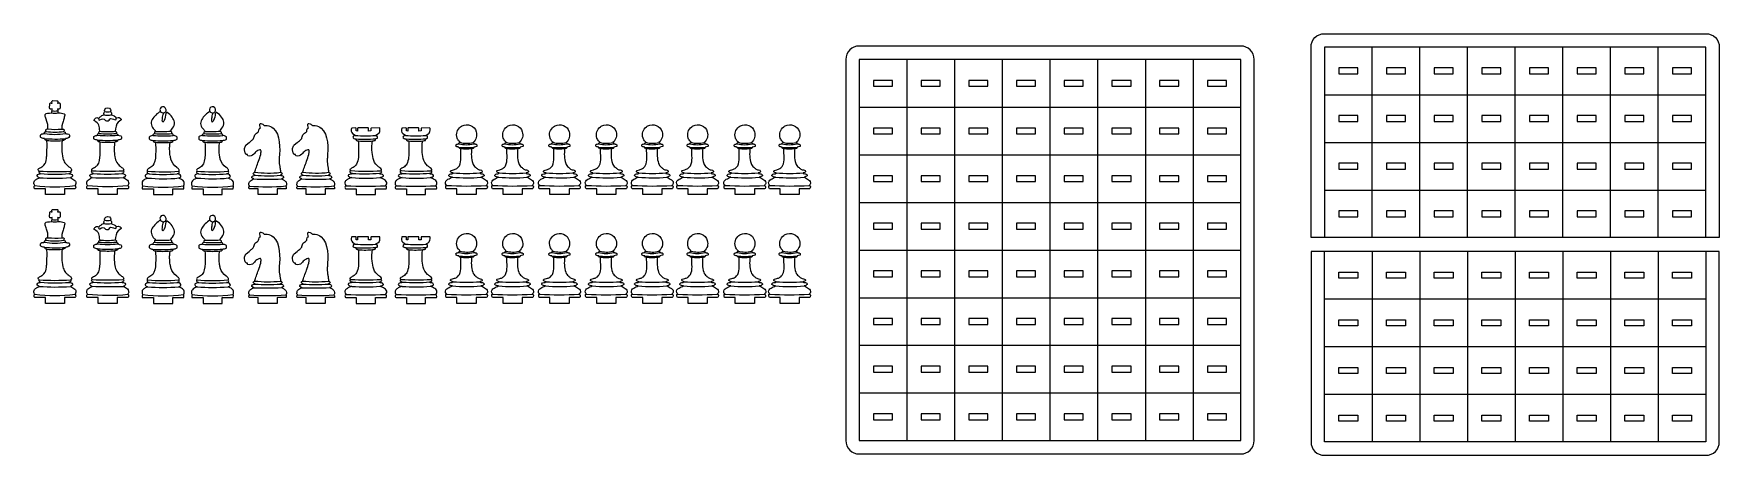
# Model space of a CAD drawing. Header units: millimetres. Extents: x 1411 to 2294, y -163 to 58.
import ezdxf

# ---------------------------------------------------------------- set-up
doc = ezdxf.new("R2010")
doc.units = ezdxf.units.MM
doc.header["$MEASUREMENT"] = 0
doc.layers.add('layer 1', color=7, linetype='Continuous')

msp = doc.modelspace()

# ---------------------------------------------------------------- linework, layer by layer
at = {"layer": 'layer 1', "color": 250, "lineweight": 18}
for points, knots in [([(2294.3695, -49.0578), (2294.3695, -49.0578), (2294.3695, 50.9422), (2294.3695, 50.9422), (2294.3695, 50.9422), (2294.3695, 54.7977), (2291.225, 57.9422), (2287.3695, 57.9422), (2287.3695, 57.9422), (2287.3695, 57.9422), (2087.3695, 57.9422), (2087.3695, 57.9422), (2087.3695, 57.9422), (2083.514, 57.9422), (2080.3695, 54.7977), (2080.3695, 50.9422), (2080.3695, 50.9422), (2080.3695, 50.9422), (2080.3695, -49.0578), (2080.3695, -49.0578), (2080.3695, -49.0578), (2080.3695, -49.0578), (2294.3695, -49.0578), (2294.3695, -49.0578)], [0, 0, 0, 0, 0.14285714, 0.14285714, 0.14285714, 0.14285714, 0.28571429, 0.28571429, 0.28571429, 0.28571429, 0.42857143, 0.42857143, 0.42857143, 0.42857143, 0.57142857, 0.57142857, 0.57142857, 0.57142857, 0.71428571, 0.71428571, 0.71428571, 0.71428571, 1, 1, 1, 1]), ([(1843.5294, 51.4584), (1843.5294, 51.4584), (2043.5294, 51.4584), (2043.5294, 51.4584), (2043.5294, 51.4584), (2047.3849, 51.4584), (2050.5294, 48.3139), (2050.5294, 44.4584), (2050.5294, 44.4584), (2050.5294, 44.4584), (2050.5294, -155.5416), (2050.5294, -155.5416), (2050.5294, -155.5416), (2050.5294, -159.3971), (2047.3849, -162.5416), (2043.5294, -162.5416), (2043.5294, -162.5416), (2043.5294, -162.5416), (1843.5294, -162.5416), (1843.5294, -162.5416), (1843.5294, -162.5416), (1839.6739, -162.5416), (1836.5294, -159.3971), (1836.5294, -155.5416), (1836.5294, -155.5416), (1836.5294, -155.5416), (1836.5294, 44.4584), (1836.5294, 44.4584), (1836.5294, 44.4584), (1836.5294, 48.3139), (1839.6739, 51.4584), (1843.5294, 51.4584)], [0, 0, 0, 0, 0.11111111, 0.11111111, 0.11111111, 0.11111111, 0.22222222, 0.22222222, 0.22222222, 0.22222222, 0.33333333, 0.33333333, 0.33333333, 0.33333333, 0.44444444, 0.44444444, 0.44444444, 0.44444444, 0.55555556, 0.55555556, 0.55555556, 0.55555556, 0.66666667, 0.66666667, 0.66666667, 0.66666667, 0.77777778, 0.77777778, 0.77777778, 0.77777778, 1, 1, 1, 1]), ([(2094.8695, 39.9422), (2094.8695, 39.9422), (2104.8695, 39.9422), (2104.8695, 39.9422), (2104.8695, 39.9422), (2104.8695, 39.9422), (2104.8695, 36.9422), (2104.8695, 36.9422), (2104.8695, 36.9422), (2104.8695, 36.9422), (2094.8695, 36.9422), (2094.8695, 36.9422), (2094.8695, 36.9422), (2094.8695, 36.9422), (2094.8695, 39.9422), (2094.8695, 39.9422)], [0, 0, 0, 0, 0.2, 0.2, 0.2, 0.2, 0.4, 0.4, 0.4, 0.4, 0.6, 0.6, 0.6, 0.6, 1, 1, 1, 1]), ([(2119.8695, 39.9422), (2119.8695, 39.9422), (2129.8695, 39.9422), (2129.8695, 39.9422), (2129.8695, 39.9422), (2129.8695, 39.9422), (2129.8695, 36.9422), (2129.8695, 36.9422), (2129.8695, 36.9422), (2129.8695, 36.9422), (2119.8695, 36.9422), (2119.8695, 36.9422), (2119.8695, 36.9422), (2119.8695, 36.9422), (2119.8695, 39.9422), (2119.8695, 39.9422)], [0, 0, 0, 0, 0.2, 0.2, 0.2, 0.2, 0.4, 0.4, 0.4, 0.4, 0.6, 0.6, 0.6, 0.6, 1, 1, 1, 1]), ([(2144.8695, 39.9422), (2144.8695, 39.9422), (2154.8695, 39.9422), (2154.8695, 39.9422), (2154.8695, 39.9422), (2154.8695, 39.9422), (2154.8695, 36.9422), (2154.8695, 36.9422), (2154.8695, 36.9422), (2154.8695, 36.9422), (2144.8695, 36.9422), (2144.8695, 36.9422), (2144.8695, 36.9422), (2144.8695, 36.9422), (2144.8695, 39.9422), (2144.8695, 39.9422)], [0, 0, 0, 0, 0.2, 0.2, 0.2, 0.2, 0.4, 0.4, 0.4, 0.4, 0.6, 0.6, 0.6, 0.6, 1, 1, 1, 1]), ([(2169.8695, 39.9422), (2169.8695, 39.9422), (2179.8695, 39.9422), (2179.8695, 39.9422), (2179.8695, 39.9422), (2179.8695, 39.9422), (2179.8695, 36.9422), (2179.8695, 36.9422), (2179.8695, 36.9422), (2179.8695, 36.9422), (2169.8695, 36.9422), (2169.8695, 36.9422), (2169.8695, 36.9422), (2169.8695, 36.9422), (2169.8695, 39.9422), (2169.8695, 39.9422)], [0, 0, 0, 0, 0.2, 0.2, 0.2, 0.2, 0.4, 0.4, 0.4, 0.4, 0.6, 0.6, 0.6, 0.6, 1, 1, 1, 1]), ([(2194.8695, 39.9422), (2194.8695, 39.9422), (2204.8695, 39.9422), (2204.8695, 39.9422), (2204.8695, 39.9422), (2204.8695, 39.9422), (2204.8695, 36.9422), (2204.8695, 36.9422), (2204.8695, 36.9422), (2204.8695, 36.9422), (2194.8695, 36.9422), (2194.8695, 36.9422), (2194.8695, 36.9422), (2194.8695, 36.9422), (2194.8695, 39.9422), (2194.8695, 39.9422)], [0, 0, 0, 0, 0.2, 0.2, 0.2, 0.2, 0.4, 0.4, 0.4, 0.4, 0.6, 0.6, 0.6, 0.6, 1, 1, 1, 1]), ([(2219.8695, 39.9422), (2219.8695, 39.9422), (2229.8695, 39.9422), (2229.8695, 39.9422), (2229.8695, 39.9422), (2229.8695, 39.9422), (2229.8695, 36.9422), (2229.8695, 36.9422), (2229.8695, 36.9422), (2229.8695, 36.9422), (2219.8695, 36.9422), (2219.8695, 36.9422), (2219.8695, 36.9422), (2219.8695, 36.9422), (2219.8695, 39.9422), (2219.8695, 39.9422)], [0, 0, 0, 0, 0.2, 0.2, 0.2, 0.2, 0.4, 0.4, 0.4, 0.4, 0.6, 0.6, 0.6, 0.6, 1, 1, 1, 1]), ([(2244.8695, 39.9422), (2244.8695, 39.9422), (2254.8695, 39.9422), (2254.8695, 39.9422), (2254.8695, 39.9422), (2254.8695, 39.9422), (2254.8695, 36.9422), (2254.8695, 36.9422), (2254.8695, 36.9422), (2254.8695, 36.9422), (2244.8695, 36.9422), (2244.8695, 36.9422), (2244.8695, 36.9422), (2244.8695, 36.9422), (2244.8695, 39.9422), (2244.8695, 39.9422)], [0, 0, 0, 0, 0.2, 0.2, 0.2, 0.2, 0.4, 0.4, 0.4, 0.4, 0.6, 0.6, 0.6, 0.6, 1, 1, 1, 1]), ([(2269.8695, 39.9422), (2269.8695, 39.9422), (2279.8695, 39.9422), (2279.8695, 39.9422), (2279.8695, 39.9422), (2279.8695, 39.9422), (2279.8695, 36.9422), (2279.8695, 36.9422), (2279.8695, 36.9422), (2279.8695, 36.9422), (2269.8695, 36.9422), (2269.8695, 36.9422), (2269.8695, 36.9422), (2269.8695, 36.9422), (2269.8695, 39.9422), (2269.8695, 39.9422)], [0, 0, 0, 0, 0.2, 0.2, 0.2, 0.2, 0.4, 0.4, 0.4, 0.4, 0.6, 0.6, 0.6, 0.6, 1, 1, 1, 1]), ([(1851.0294, 33.4584), (1851.0294, 33.4584), (1861.0294, 33.4584), (1861.0294, 33.4584), (1861.0294, 33.4584), (1861.0294, 33.4584), (1861.0294, 30.4584), (1861.0294, 30.4584), (1861.0294, 30.4584), (1861.0294, 30.4584), (1851.0294, 30.4584), (1851.0294, 30.4584), (1851.0294, 30.4584), (1851.0294, 30.4584), (1851.0294, 33.4584), (1851.0294, 33.4584)], [0, 0, 0, 0, 0.2, 0.2, 0.2, 0.2, 0.4, 0.4, 0.4, 0.4, 0.6, 0.6, 0.6, 0.6, 1, 1, 1, 1]), ([(1876.0294, 33.4584), (1876.0294, 33.4584), (1886.0294, 33.4584), (1886.0294, 33.4584), (1886.0294, 33.4584), (1886.0294, 33.4584), (1886.0294, 30.4584), (1886.0294, 30.4584), (1886.0294, 30.4584), (1886.0294, 30.4584), (1876.0294, 30.4584), (1876.0294, 30.4584), (1876.0294, 30.4584), (1876.0294, 30.4584), (1876.0294, 33.4584), (1876.0294, 33.4584)], [0, 0, 0, 0, 0.2, 0.2, 0.2, 0.2, 0.4, 0.4, 0.4, 0.4, 0.6, 0.6, 0.6, 0.6, 1, 1, 1, 1]), ([(1901.0294, 33.4584), (1901.0294, 33.4584), (1911.0294, 33.4584), (1911.0294, 33.4584), (1911.0294, 33.4584), (1911.0294, 33.4584), (1911.0294, 30.4584), (1911.0294, 30.4584), (1911.0294, 30.4584), (1911.0294, 30.4584), (1901.0294, 30.4584), (1901.0294, 30.4584), (1901.0294, 30.4584), (1901.0294, 30.4584), (1901.0294, 33.4584), (1901.0294, 33.4584)], [0, 0, 0, 0, 0.2, 0.2, 0.2, 0.2, 0.4, 0.4, 0.4, 0.4, 0.6, 0.6, 0.6, 0.6, 1, 1, 1, 1]), ([(1926.0294, 33.4584), (1926.0294, 33.4584), (1936.0294, 33.4584), (1936.0294, 33.4584), (1936.0294, 33.4584), (1936.0294, 33.4584), (1936.0294, 30.4584), (1936.0294, 30.4584), (1936.0294, 30.4584), (1936.0294, 30.4584), (1926.0294, 30.4584), (1926.0294, 30.4584), (1926.0294, 30.4584), (1926.0294, 30.4584), (1926.0294, 33.4584), (1926.0294, 33.4584)], [0, 0, 0, 0, 0.2, 0.2, 0.2, 0.2, 0.4, 0.4, 0.4, 0.4, 0.6, 0.6, 0.6, 0.6, 1, 1, 1, 1]), ([(1951.0294, 33.4584), (1951.0294, 33.4584), (1961.0294, 33.4584), (1961.0294, 33.4584), (1961.0294, 33.4584), (1961.0294, 33.4584), (1961.0294, 30.4584), (1961.0294, 30.4584), (1961.0294, 30.4584), (1961.0294, 30.4584), (1951.0294, 30.4584), (1951.0294, 30.4584), (1951.0294, 30.4584), (1951.0294, 30.4584), (1951.0294, 33.4584), (1951.0294, 33.4584)], [0, 0, 0, 0, 0.2, 0.2, 0.2, 0.2, 0.4, 0.4, 0.4, 0.4, 0.6, 0.6, 0.6, 0.6, 1, 1, 1, 1]), ([(1976.0294, 33.4584), (1976.0294, 33.4584), (1986.0294, 33.4584), (1986.0294, 33.4584), (1986.0294, 33.4584), (1986.0294, 33.4584), (1986.0294, 30.4584), (1986.0294, 30.4584), (1986.0294, 30.4584), (1986.0294, 30.4584), (1976.0294, 30.4584), (1976.0294, 30.4584), (1976.0294, 30.4584), (1976.0294, 30.4584), (1976.0294, 33.4584), (1976.0294, 33.4584)], [0, 0, 0, 0, 0.2, 0.2, 0.2, 0.2, 0.4, 0.4, 0.4, 0.4, 0.6, 0.6, 0.6, 0.6, 1, 1, 1, 1]), ([(2001.0294, 33.4584), (2001.0294, 33.4584), (2011.0294, 33.4584), (2011.0294, 33.4584), (2011.0294, 33.4584), (2011.0294, 33.4584), (2011.0294, 30.4584), (2011.0294, 30.4584), (2011.0294, 30.4584), (2011.0294, 30.4584), (2001.0294, 30.4584), (2001.0294, 30.4584), (2001.0294, 30.4584), (2001.0294, 30.4584), (2001.0294, 33.4584), (2001.0294, 33.4584)], [0, 0, 0, 0, 0.2, 0.2, 0.2, 0.2, 0.4, 0.4, 0.4, 0.4, 0.6, 0.6, 0.6, 0.6, 1, 1, 1, 1]), ([(2026.0294, 33.4584), (2026.0294, 33.4584), (2036.0294, 33.4584), (2036.0294, 33.4584), (2036.0294, 33.4584), (2036.0294, 33.4584), (2036.0294, 30.4584), (2036.0294, 30.4584), (2036.0294, 30.4584), (2036.0294, 30.4584), (2026.0294, 30.4584), (2026.0294, 30.4584), (2026.0294, 30.4584), (2026.0294, 30.4584), (2026.0294, 33.4584), (2026.0294, 33.4584)], [0, 0, 0, 0, 0.2, 0.2, 0.2, 0.2, 0.4, 0.4, 0.4, 0.4, 0.6, 0.6, 0.6, 0.6, 1, 1, 1, 1]), ([(2094.8695, 14.9422), (2094.8695, 14.9422), (2104.8695, 14.9422), (2104.8695, 14.9422), (2104.8695, 14.9422), (2104.8695, 14.9422), (2104.8695, 11.9422), (2104.8695, 11.9422), (2104.8695, 11.9422), (2104.8695, 11.9422), (2094.8695, 11.9422), (2094.8695, 11.9422), (2094.8695, 11.9422), (2094.8695, 11.9422), (2094.8695, 14.9422), (2094.8695, 14.9422)], [0, 0, 0, 0, 0.2, 0.2, 0.2, 0.2, 0.4, 0.4, 0.4, 0.4, 0.6, 0.6, 0.6, 0.6, 1, 1, 1, 1]), ([(2119.8695, 14.9422), (2119.8695, 14.9422), (2129.8695, 14.9422), (2129.8695, 14.9422), (2129.8695, 14.9422), (2129.8695, 14.9422), (2129.8695, 11.9422), (2129.8695, 11.9422), (2129.8695, 11.9422), (2129.8695, 11.9422), (2119.8695, 11.9422), (2119.8695, 11.9422), (2119.8695, 11.9422), (2119.8695, 11.9422), (2119.8695, 14.9422), (2119.8695, 14.9422)], [0, 0, 0, 0, 0.2, 0.2, 0.2, 0.2, 0.4, 0.4, 0.4, 0.4, 0.6, 0.6, 0.6, 0.6, 1, 1, 1, 1]), ([(2144.8695, 14.9422), (2144.8695, 14.9422), (2154.8695, 14.9422), (2154.8695, 14.9422), (2154.8695, 14.9422), (2154.8695, 14.9422), (2154.8695, 11.9422), (2154.8695, 11.9422), (2154.8695, 11.9422), (2154.8695, 11.9422), (2144.8695, 11.9422), (2144.8695, 11.9422), (2144.8695, 11.9422), (2144.8695, 11.9422), (2144.8695, 14.9422), (2144.8695, 14.9422)], [0, 0, 0, 0, 0.2, 0.2, 0.2, 0.2, 0.4, 0.4, 0.4, 0.4, 0.6, 0.6, 0.6, 0.6, 1, 1, 1, 1]), ([(2169.8695, 14.9422), (2169.8695, 14.9422), (2179.8695, 14.9422), (2179.8695, 14.9422), (2179.8695, 14.9422), (2179.8695, 14.9422), (2179.8695, 11.9422), (2179.8695, 11.9422), (2179.8695, 11.9422), (2179.8695, 11.9422), (2169.8695, 11.9422), (2169.8695, 11.9422), (2169.8695, 11.9422), (2169.8695, 11.9422), (2169.8695, 14.9422), (2169.8695, 14.9422)], [0, 0, 0, 0, 0.2, 0.2, 0.2, 0.2, 0.4, 0.4, 0.4, 0.4, 0.6, 0.6, 0.6, 0.6, 1, 1, 1, 1]), ([(2194.8695, 14.9422), (2194.8695, 14.9422), (2204.8695, 14.9422), (2204.8695, 14.9422), (2204.8695, 14.9422), (2204.8695, 14.9422), (2204.8695, 11.9422), (2204.8695, 11.9422), (2204.8695, 11.9422), (2204.8695, 11.9422), (2194.8695, 11.9422), (2194.8695, 11.9422), (2194.8695, 11.9422), (2194.8695, 11.9422), (2194.8695, 14.9422), (2194.8695, 14.9422)], [0, 0, 0, 0, 0.2, 0.2, 0.2, 0.2, 0.4, 0.4, 0.4, 0.4, 0.6, 0.6, 0.6, 0.6, 1, 1, 1, 1]), ([(2219.8695, 14.9422), (2219.8695, 14.9422), (2229.8695, 14.9422), (2229.8695, 14.9422), (2229.8695, 14.9422), (2229.8695, 14.9422), (2229.8695, 11.9422), (2229.8695, 11.9422), (2229.8695, 11.9422), (2229.8695, 11.9422), (2219.8695, 11.9422), (2219.8695, 11.9422), (2219.8695, 11.9422), (2219.8695, 11.9422), (2219.8695, 14.9422), (2219.8695, 14.9422)], [0, 0, 0, 0, 0.2, 0.2, 0.2, 0.2, 0.4, 0.4, 0.4, 0.4, 0.6, 0.6, 0.6, 0.6, 1, 1, 1, 1]), ([(2244.8695, 14.9422), (2244.8695, 14.9422), (2254.8695, 14.9422), (2254.8695, 14.9422), (2254.8695, 14.9422), (2254.8695, 14.9422), (2254.8695, 11.9422), (2254.8695, 11.9422), (2254.8695, 11.9422), (2254.8695, 11.9422), (2244.8695, 11.9422), (2244.8695, 11.9422), (2244.8695, 11.9422), (2244.8695, 11.9422), (2244.8695, 14.9422), (2244.8695, 14.9422)], [0, 0, 0, 0, 0.2, 0.2, 0.2, 0.2, 0.4, 0.4, 0.4, 0.4, 0.6, 0.6, 0.6, 0.6, 1, 1, 1, 1]), ([(2269.8695, 14.9422), (2269.8695, 14.9422), (2279.8695, 14.9422), (2279.8695, 14.9422), (2279.8695, 14.9422), (2279.8695, 14.9422), (2279.8695, 11.9422), (2279.8695, 11.9422), (2279.8695, 11.9422), (2279.8695, 11.9422), (2269.8695, 11.9422), (2269.8695, 11.9422), (2269.8695, 11.9422), (2269.8695, 11.9422), (2269.8695, 14.9422), (2269.8695, 14.9422)], [0, 0, 0, 0, 0.2, 0.2, 0.2, 0.2, 0.4, 0.4, 0.4, 0.4, 0.6, 0.6, 0.6, 0.6, 1, 1, 1, 1]), ([(1851.0294, 8.4584), (1851.0294, 8.4584), (1861.0294, 8.4584), (1861.0294, 8.4584), (1861.0294, 8.4584), (1861.0294, 8.4584), (1861.0294, 5.4584), (1861.0294, 5.4584), (1861.0294, 5.4584), (1861.0294, 5.4584), (1851.0294, 5.4584), (1851.0294, 5.4584), (1851.0294, 5.4584), (1851.0294, 5.4584), (1851.0294, 8.4584), (1851.0294, 8.4584)], [0, 0, 0, 0, 0.2, 0.2, 0.2, 0.2, 0.4, 0.4, 0.4, 0.4, 0.6, 0.6, 0.6, 0.6, 1, 1, 1, 1]), ([(1876.0294, 8.4584), (1876.0294, 8.4584), (1886.0294, 8.4584), (1886.0294, 8.4584), (1886.0294, 8.4584), (1886.0294, 8.4584), (1886.0294, 5.4584), (1886.0294, 5.4584), (1886.0294, 5.4584), (1886.0294, 5.4584), (1876.0294, 5.4584), (1876.0294, 5.4584), (1876.0294, 5.4584), (1876.0294, 5.4584), (1876.0294, 8.4584), (1876.0294, 8.4584)], [0, 0, 0, 0, 0.2, 0.2, 0.2, 0.2, 0.4, 0.4, 0.4, 0.4, 0.6, 0.6, 0.6, 0.6, 1, 1, 1, 1]), ([(1901.0294, 8.4584), (1901.0294, 8.4584), (1911.0294, 8.4584), (1911.0294, 8.4584), (1911.0294, 8.4584), (1911.0294, 8.4584), (1911.0294, 5.4584), (1911.0294, 5.4584), (1911.0294, 5.4584), (1911.0294, 5.4584), (1901.0294, 5.4584), (1901.0294, 5.4584), (1901.0294, 5.4584), (1901.0294, 5.4584), (1901.0294, 8.4584), (1901.0294, 8.4584)], [0, 0, 0, 0, 0.2, 0.2, 0.2, 0.2, 0.4, 0.4, 0.4, 0.4, 0.6, 0.6, 0.6, 0.6, 1, 1, 1, 1]), ([(1926.0294, 8.4584), (1926.0294, 8.4584), (1936.0294, 8.4584), (1936.0294, 8.4584), (1936.0294, 8.4584), (1936.0294, 8.4584), (1936.0294, 5.4584), (1936.0294, 5.4584), (1936.0294, 5.4584), (1936.0294, 5.4584), (1926.0294, 5.4584), (1926.0294, 5.4584), (1926.0294, 5.4584), (1926.0294, 5.4584), (1926.0294, 8.4584), (1926.0294, 8.4584)], [0, 0, 0, 0, 0.2, 0.2, 0.2, 0.2, 0.4, 0.4, 0.4, 0.4, 0.6, 0.6, 0.6, 0.6, 1, 1, 1, 1]), ([(1951.0294, 8.4584), (1951.0294, 8.4584), (1961.0294, 8.4584), (1961.0294, 8.4584), (1961.0294, 8.4584), (1961.0294, 8.4584), (1961.0294, 5.4584), (1961.0294, 5.4584), (1961.0294, 5.4584), (1961.0294, 5.4584), (1951.0294, 5.4584), (1951.0294, 5.4584), (1951.0294, 5.4584), (1951.0294, 5.4584), (1951.0294, 8.4584), (1951.0294, 8.4584)], [0, 0, 0, 0, 0.2, 0.2, 0.2, 0.2, 0.4, 0.4, 0.4, 0.4, 0.6, 0.6, 0.6, 0.6, 1, 1, 1, 1]), ([(1976.0294, 8.4584), (1976.0294, 8.4584), (1986.0294, 8.4584), (1986.0294, 8.4584), (1986.0294, 8.4584), (1986.0294, 8.4584), (1986.0294, 5.4584), (1986.0294, 5.4584), (1986.0294, 5.4584), (1986.0294, 5.4584), (1976.0294, 5.4584), (1976.0294, 5.4584), (1976.0294, 5.4584), (1976.0294, 5.4584), (1976.0294, 8.4584), (1976.0294, 8.4584)], [0, 0, 0, 0, 0.2, 0.2, 0.2, 0.2, 0.4, 0.4, 0.4, 0.4, 0.6, 0.6, 0.6, 0.6, 1, 1, 1, 1]), ([(2001.0294, 8.4584), (2001.0294, 8.4584), (2011.0294, 8.4584), (2011.0294, 8.4584), (2011.0294, 8.4584), (2011.0294, 8.4584), (2011.0294, 5.4584), (2011.0294, 5.4584), (2011.0294, 5.4584), (2011.0294, 5.4584), (2001.0294, 5.4584), (2001.0294, 5.4584), (2001.0294, 5.4584), (2001.0294, 5.4584), (2001.0294, 8.4584), (2001.0294, 8.4584)], [0, 0, 0, 0, 0.2, 0.2, 0.2, 0.2, 0.4, 0.4, 0.4, 0.4, 0.6, 0.6, 0.6, 0.6, 1, 1, 1, 1]), ([(2026.0294, 8.4584), (2026.0294, 8.4584), (2036.0294, 8.4584), (2036.0294, 8.4584), (2036.0294, 8.4584), (2036.0294, 8.4584), (2036.0294, 5.4584), (2036.0294, 5.4584), (2036.0294, 5.4584), (2036.0294, 5.4584), (2026.0294, 5.4584), (2026.0294, 5.4584), (2026.0294, 5.4584), (2026.0294, 5.4584), (2026.0294, 8.4584), (2026.0294, 8.4584)], [0, 0, 0, 0, 0.2, 0.2, 0.2, 0.2, 0.4, 0.4, 0.4, 0.4, 0.6, 0.6, 0.6, 0.6, 1, 1, 1, 1]), ([(1851.0294, -16.5416), (1851.0294, -16.5416), (1861.0294, -16.5416), (1861.0294, -16.5416), (1861.0294, -16.5416), (1861.0294, -16.5416), (1861.0294, -19.5416), (1861.0294, -19.5416), (1861.0294, -19.5416), (1861.0294, -19.5416), (1851.0294, -19.5416), (1851.0294, -19.5416), (1851.0294, -19.5416), (1851.0294, -19.5416), (1851.0294, -16.5416), (1851.0294, -16.5416)], [0, 0, 0, 0, 0.2, 0.2, 0.2, 0.2, 0.4, 0.4, 0.4, 0.4, 0.6, 0.6, 0.6, 0.6, 1, 1, 1, 1]), ([(1876.0294, -16.5416), (1876.0294, -16.5416), (1886.0294, -16.5416), (1886.0294, -16.5416), (1886.0294, -16.5416), (1886.0294, -16.5416), (1886.0294, -19.5416), (1886.0294, -19.5416), (1886.0294, -19.5416), (1886.0294, -19.5416), (1876.0294, -19.5416), (1876.0294, -19.5416), (1876.0294, -19.5416), (1876.0294, -19.5416), (1876.0294, -16.5416), (1876.0294, -16.5416)], [0, 0, 0, 0, 0.2, 0.2, 0.2, 0.2, 0.4, 0.4, 0.4, 0.4, 0.6, 0.6, 0.6, 0.6, 1, 1, 1, 1]), ([(1901.0294, -16.5416), (1901.0294, -16.5416), (1911.0294, -16.5416), (1911.0294, -16.5416), (1911.0294, -16.5416), (1911.0294, -16.5416), (1911.0294, -19.5416), (1911.0294, -19.5416), (1911.0294, -19.5416), (1911.0294, -19.5416), (1901.0294, -19.5416), (1901.0294, -19.5416), (1901.0294, -19.5416), (1901.0294, -19.5416), (1901.0294, -16.5416), (1901.0294, -16.5416)], [0, 0, 0, 0, 0.2, 0.2, 0.2, 0.2, 0.4, 0.4, 0.4, 0.4, 0.6, 0.6, 0.6, 0.6, 1, 1, 1, 1]), ([(1926.0294, -16.5416), (1926.0294, -16.5416), (1936.0294, -16.5416), (1936.0294, -16.5416), (1936.0294, -16.5416), (1936.0294, -16.5416), (1936.0294, -19.5416), (1936.0294, -19.5416), (1936.0294, -19.5416), (1936.0294, -19.5416), (1926.0294, -19.5416), (1926.0294, -19.5416), (1926.0294, -19.5416), (1926.0294, -19.5416), (1926.0294, -16.5416), (1926.0294, -16.5416)], [0, 0, 0, 0, 0.2, 0.2, 0.2, 0.2, 0.4, 0.4, 0.4, 0.4, 0.6, 0.6, 0.6, 0.6, 1, 1, 1, 1]), ([(1951.0294, -16.5416), (1951.0294, -16.5416), (1961.0294, -16.5416), (1961.0294, -16.5416), (1961.0294, -16.5416), (1961.0294, -16.5416), (1961.0294, -19.5416), (1961.0294, -19.5416), (1961.0294, -19.5416), (1961.0294, -19.5416), (1951.0294, -19.5416), (1951.0294, -19.5416), (1951.0294, -19.5416), (1951.0294, -19.5416), (1951.0294, -16.5416), (1951.0294, -16.5416)], [0, 0, 0, 0, 0.2, 0.2, 0.2, 0.2, 0.4, 0.4, 0.4, 0.4, 0.6, 0.6, 0.6, 0.6, 1, 1, 1, 1]), ([(1976.0294, -16.5416), (1976.0294, -16.5416), (1986.0294, -16.5416), (1986.0294, -16.5416), (1986.0294, -16.5416), (1986.0294, -16.5416), (1986.0294, -19.5416), (1986.0294, -19.5416), (1986.0294, -19.5416), (1986.0294, -19.5416), (1976.0294, -19.5416), (1976.0294, -19.5416), (1976.0294, -19.5416), (1976.0294, -19.5416), (1976.0294, -16.5416), (1976.0294, -16.5416)], [0, 0, 0, 0, 0.2, 0.2, 0.2, 0.2, 0.4, 0.4, 0.4, 0.4, 0.6, 0.6, 0.6, 0.6, 1, 1, 1, 1]), ([(2001.0294, -16.5416), (2001.0294, -16.5416), (2011.0294, -16.5416), (2011.0294, -16.5416), (2011.0294, -16.5416), (2011.0294, -16.5416), (2011.0294, -19.5416), (2011.0294, -19.5416), (2011.0294, -19.5416), (2011.0294, -19.5416), (2001.0294, -19.5416), (2001.0294, -19.5416), (2001.0294, -19.5416), (2001.0294, -19.5416), (2001.0294, -16.5416), (2001.0294, -16.5416)], [0, 0, 0, 0, 0.2, 0.2, 0.2, 0.2, 0.4, 0.4, 0.4, 0.4, 0.6, 0.6, 0.6, 0.6, 1, 1, 1, 1]), ([(2026.0294, -16.5416), (2026.0294, -16.5416), (2036.0294, -16.5416), (2036.0294, -16.5416), (2036.0294, -16.5416), (2036.0294, -16.5416), (2036.0294, -19.5416), (2036.0294, -19.5416), (2036.0294, -19.5416), (2036.0294, -19.5416), (2026.0294, -19.5416), (2026.0294, -19.5416), (2026.0294, -19.5416), (2026.0294, -19.5416), (2026.0294, -16.5416), (2026.0294, -16.5416)], [0, 0, 0, 0, 0.2, 0.2, 0.2, 0.2, 0.4, 0.4, 0.4, 0.4, 0.6, 0.6, 0.6, 0.6, 1, 1, 1, 1]), ([(2094.8695, -10.0578), (2094.8695, -10.0578), (2104.8695, -10.0578), (2104.8695, -10.0578), (2104.8695, -10.0578), (2104.8695, -10.0578), (2104.8695, -13.0578), (2104.8695, -13.0578), (2104.8695, -13.0578), (2104.8695, -13.0578), (2094.8695, -13.0578), (2094.8695, -13.0578), (2094.8695, -13.0578), (2094.8695, -13.0578), (2094.8695, -10.0578), (2094.8695, -10.0578)], [0, 0, 0, 0, 0.2, 0.2, 0.2, 0.2, 0.4, 0.4, 0.4, 0.4, 0.6, 0.6, 0.6, 0.6, 1, 1, 1, 1]), ([(2119.8695, -10.0578), (2119.8695, -10.0578), (2129.8695, -10.0578), (2129.8695, -10.0578), (2129.8695, -10.0578), (2129.8695, -10.0578), (2129.8695, -13.0578), (2129.8695, -13.0578), (2129.8695, -13.0578), (2129.8695, -13.0578), (2119.8695, -13.0578), (2119.8695, -13.0578), (2119.8695, -13.0578), (2119.8695, -13.0578), (2119.8695, -10.0578), (2119.8695, -10.0578)], [0, 0, 0, 0, 0.2, 0.2, 0.2, 0.2, 0.4, 0.4, 0.4, 0.4, 0.6, 0.6, 0.6, 0.6, 1, 1, 1, 1]), ([(2144.8695, -10.0578), (2144.8695, -10.0578), (2154.8695, -10.0578), (2154.8695, -10.0578), (2154.8695, -10.0578), (2154.8695, -10.0578), (2154.8695, -13.0578), (2154.8695, -13.0578), (2154.8695, -13.0578), (2154.8695, -13.0578), (2144.8695, -13.0578), (2144.8695, -13.0578), (2144.8695, -13.0578), (2144.8695, -13.0578), (2144.8695, -10.0578), (2144.8695, -10.0578)], [0, 0, 0, 0, 0.2, 0.2, 0.2, 0.2, 0.4, 0.4, 0.4, 0.4, 0.6, 0.6, 0.6, 0.6, 1, 1, 1, 1]), ([(2169.8695, -10.0578), (2169.8695, -10.0578), (2179.8695, -10.0578), (2179.8695, -10.0578), (2179.8695, -10.0578), (2179.8695, -10.0578), (2179.8695, -13.0578), (2179.8695, -13.0578), (2179.8695, -13.0578), (2179.8695, -13.0578), (2169.8695, -13.0578), (2169.8695, -13.0578), (2169.8695, -13.0578), (2169.8695, -13.0578), (2169.8695, -10.0578), (2169.8695, -10.0578)], [0, 0, 0, 0, 0.2, 0.2, 0.2, 0.2, 0.4, 0.4, 0.4, 0.4, 0.6, 0.6, 0.6, 0.6, 1, 1, 1, 1]), ([(2194.8695, -10.0578), (2194.8695, -10.0578), (2204.8695, -10.0578), (2204.8695, -10.0578), (2204.8695, -10.0578), (2204.8695, -10.0578), (2204.8695, -13.0578), (2204.8695, -13.0578), (2204.8695, -13.0578), (2204.8695, -13.0578), (2194.8695, -13.0578), (2194.8695, -13.0578), (2194.8695, -13.0578), (2194.8695, -13.0578), (2194.8695, -10.0578), (2194.8695, -10.0578)], [0, 0, 0, 0, 0.2, 0.2, 0.2, 0.2, 0.4, 0.4, 0.4, 0.4, 0.6, 0.6, 0.6, 0.6, 1, 1, 1, 1]), ([(2219.8695, -10.0578), (2219.8695, -10.0578), (2229.8695, -10.0578), (2229.8695, -10.0578), (2229.8695, -10.0578), (2229.8695, -10.0578), (2229.8695, -13.0578), (2229.8695, -13.0578), (2229.8695, -13.0578), (2229.8695, -13.0578), (2219.8695, -13.0578), (2219.8695, -13.0578), (2219.8695, -13.0578), (2219.8695, -13.0578), (2219.8695, -10.0578), (2219.8695, -10.0578)], [0, 0, 0, 0, 0.2, 0.2, 0.2, 0.2, 0.4, 0.4, 0.4, 0.4, 0.6, 0.6, 0.6, 0.6, 1, 1, 1, 1]), ([(2244.8695, -10.0578), (2244.8695, -10.0578), (2254.8695, -10.0578), (2254.8695, -10.0578), (2254.8695, -10.0578), (2254.8695, -10.0578), (2254.8695, -13.0578), (2254.8695, -13.0578), (2254.8695, -13.0578), (2254.8695, -13.0578), (2244.8695, -13.0578), (2244.8695, -13.0578), (2244.8695, -13.0578), (2244.8695, -13.0578), (2244.8695, -10.0578), (2244.8695, -10.0578)], [0, 0, 0, 0, 0.2, 0.2, 0.2, 0.2, 0.4, 0.4, 0.4, 0.4, 0.6, 0.6, 0.6, 0.6, 1, 1, 1, 1]), ([(2269.8695, -10.0578), (2269.8695, -10.0578), (2279.8695, -10.0578), (2279.8695, -10.0578), (2279.8695, -10.0578), (2279.8695, -10.0578), (2279.8695, -13.0578), (2279.8695, -13.0578), (2279.8695, -13.0578), (2279.8695, -13.0578), (2269.8695, -13.0578), (2269.8695, -13.0578), (2269.8695, -13.0578), (2269.8695, -13.0578), (2269.8695, -10.0578), (2269.8695, -10.0578)], [0, 0, 0, 0, 0.2, 0.2, 0.2, 0.2, 0.4, 0.4, 0.4, 0.4, 0.6, 0.6, 0.6, 0.6, 1, 1, 1, 1]), ([(2094.8695, -35.0578), (2094.8695, -35.0578), (2104.8695, -35.0578), (2104.8695, -35.0578), (2104.8695, -35.0578), (2104.8695, -35.0578), (2104.8695, -38.0578), (2104.8695, -38.0578), (2104.8695, -38.0578), (2104.8695, -38.0578), (2094.8695, -38.0578), (2094.8695, -38.0578), (2094.8695, -38.0578), (2094.8695, -38.0578), (2094.8695, -35.0578), (2094.8695, -35.0578)], [0, 0, 0, 0, 0.2, 0.2, 0.2, 0.2, 0.4, 0.4, 0.4, 0.4, 0.6, 0.6, 0.6, 0.6, 1, 1, 1, 1]), ([(2119.8695, -35.0578), (2119.8695, -35.0578), (2129.8695, -35.0578), (2129.8695, -35.0578), (2129.8695, -35.0578), (2129.8695, -35.0578), (2129.8695, -38.0578), (2129.8695, -38.0578), (2129.8695, -38.0578), (2129.8695, -38.0578), (2119.8695, -38.0578), (2119.8695, -38.0578), (2119.8695, -38.0578), (2119.8695, -38.0578), (2119.8695, -35.0578), (2119.8695, -35.0578)], [0, 0, 0, 0, 0.2, 0.2, 0.2, 0.2, 0.4, 0.4, 0.4, 0.4, 0.6, 0.6, 0.6, 0.6, 1, 1, 1, 1]), ([(2144.8695, -35.0578), (2144.8695, -35.0578), (2154.8695, -35.0578), (2154.8695, -35.0578), (2154.8695, -35.0578), (2154.8695, -35.0578), (2154.8695, -38.0578), (2154.8695, -38.0578), (2154.8695, -38.0578), (2154.8695, -38.0578), (2144.8695, -38.0578), (2144.8695, -38.0578), (2144.8695, -38.0578), (2144.8695, -38.0578), (2144.8695, -35.0578), (2144.8695, -35.0578)], [0, 0, 0, 0, 0.2, 0.2, 0.2, 0.2, 0.4, 0.4, 0.4, 0.4, 0.6, 0.6, 0.6, 0.6, 1, 1, 1, 1]), ([(2169.8695, -35.0578), (2169.8695, -35.0578), (2179.8695, -35.0578), (2179.8695, -35.0578), (2179.8695, -35.0578), (2179.8695, -35.0578), (2179.8695, -38.0578), (2179.8695, -38.0578), (2179.8695, -38.0578), (2179.8695, -38.0578), (2169.8695, -38.0578), (2169.8695, -38.0578), (2169.8695, -38.0578), (2169.8695, -38.0578), (2169.8695, -35.0578), (2169.8695, -35.0578)], [0, 0, 0, 0, 0.2, 0.2, 0.2, 0.2, 0.4, 0.4, 0.4, 0.4, 0.6, 0.6, 0.6, 0.6, 1, 1, 1, 1]), ([(2194.8695, -35.0578), (2194.8695, -35.0578), (2204.8695, -35.0578), (2204.8695, -35.0578), (2204.8695, -35.0578), (2204.8695, -35.0578), (2204.8695, -38.0578), (2204.8695, -38.0578), (2204.8695, -38.0578), (2204.8695, -38.0578), (2194.8695, -38.0578), (2194.8695, -38.0578), (2194.8695, -38.0578), (2194.8695, -38.0578), (2194.8695, -35.0578), (2194.8695, -35.0578)], [0, 0, 0, 0, 0.2, 0.2, 0.2, 0.2, 0.4, 0.4, 0.4, 0.4, 0.6, 0.6, 0.6, 0.6, 1, 1, 1, 1]), ([(2219.8695, -35.0578), (2219.8695, -35.0578), (2229.8695, -35.0578), (2229.8695, -35.0578), (2229.8695, -35.0578), (2229.8695, -35.0578), (2229.8695, -38.0578), (2229.8695, -38.0578), (2229.8695, -38.0578), (2229.8695, -38.0578), (2219.8695, -38.0578), (2219.8695, -38.0578), (2219.8695, -38.0578), (2219.8695, -38.0578), (2219.8695, -35.0578), (2219.8695, -35.0578)], [0, 0, 0, 0, 0.2, 0.2, 0.2, 0.2, 0.4, 0.4, 0.4, 0.4, 0.6, 0.6, 0.6, 0.6, 1, 1, 1, 1]), ([(2244.8695, -35.0578), (2244.8695, -35.0578), (2254.8695, -35.0578), (2254.8695, -35.0578), (2254.8695, -35.0578), (2254.8695, -35.0578), (2254.8695, -38.0578), (2254.8695, -38.0578), (2254.8695, -38.0578), (2254.8695, -38.0578), (2244.8695, -38.0578), (2244.8695, -38.0578), (2244.8695, -38.0578), (2244.8695, -38.0578), (2244.8695, -35.0578), (2244.8695, -35.0578)], [0, 0, 0, 0, 0.2, 0.2, 0.2, 0.2, 0.4, 0.4, 0.4, 0.4, 0.6, 0.6, 0.6, 0.6, 1, 1, 1, 1]), ([(2269.8695, -35.0578), (2269.8695, -35.0578), (2279.8695, -35.0578), (2279.8695, -35.0578), (2279.8695, -35.0578), (2279.8695, -35.0578), (2279.8695, -38.0578), (2279.8695, -38.0578), (2279.8695, -38.0578), (2279.8695, -38.0578), (2269.8695, -38.0578), (2269.8695, -38.0578), (2269.8695, -38.0578), (2269.8695, -38.0578), (2269.8695, -35.0578), (2269.8695, -35.0578)], [0, 0, 0, 0, 0.2, 0.2, 0.2, 0.2, 0.4, 0.4, 0.4, 0.4, 0.6, 0.6, 0.6, 0.6, 1, 1, 1, 1]), ([(1851.0294, -41.5416), (1851.0294, -41.5416), (1861.0294, -41.5416), (1861.0294, -41.5416), (1861.0294, -41.5416), (1861.0294, -41.5416), (1861.0294, -44.5416), (1861.0294, -44.5416), (1861.0294, -44.5416), (1861.0294, -44.5416), (1851.0294, -44.5416), (1851.0294, -44.5416), (1851.0294, -44.5416), (1851.0294, -44.5416), (1851.0294, -41.5416), (1851.0294, -41.5416)], [0, 0, 0, 0, 0.2, 0.2, 0.2, 0.2, 0.4, 0.4, 0.4, 0.4, 0.6, 0.6, 0.6, 0.6, 1, 1, 1, 1]), ([(1876.0294, -41.5416), (1876.0294, -41.5416), (1886.0294, -41.5416), (1886.0294, -41.5416), (1886.0294, -41.5416), (1886.0294, -41.5416), (1886.0294, -44.5416), (1886.0294, -44.5416), (1886.0294, -44.5416), (1886.0294, -44.5416), (1876.0294, -44.5416), (1876.0294, -44.5416), (1876.0294, -44.5416), (1876.0294, -44.5416), (1876.0294, -41.5416), (1876.0294, -41.5416)], [0, 0, 0, 0, 0.2, 0.2, 0.2, 0.2, 0.4, 0.4, 0.4, 0.4, 0.6, 0.6, 0.6, 0.6, 1, 1, 1, 1]), ([(1901.0294, -41.5416), (1901.0294, -41.5416), (1911.0294, -41.5416), (1911.0294, -41.5416), (1911.0294, -41.5416), (1911.0294, -41.5416), (1911.0294, -44.5416), (1911.0294, -44.5416), (1911.0294, -44.5416), (1911.0294, -44.5416), (1901.0294, -44.5416), (1901.0294, -44.5416), (1901.0294, -44.5416), (1901.0294, -44.5416), (1901.0294, -41.5416), (1901.0294, -41.5416)], [0, 0, 0, 0, 0.2, 0.2, 0.2, 0.2, 0.4, 0.4, 0.4, 0.4, 0.6, 0.6, 0.6, 0.6, 1, 1, 1, 1]), ([(1926.0294, -41.5416), (1926.0294, -41.5416), (1936.0294, -41.5416), (1936.0294, -41.5416), (1936.0294, -41.5416), (1936.0294, -41.5416), (1936.0294, -44.5416), (1936.0294, -44.5416), (1936.0294, -44.5416), (1936.0294, -44.5416), (1926.0294, -44.5416), (1926.0294, -44.5416), (1926.0294, -44.5416), (1926.0294, -44.5416), (1926.0294, -41.5416), (1926.0294, -41.5416)], [0, 0, 0, 0, 0.2, 0.2, 0.2, 0.2, 0.4, 0.4, 0.4, 0.4, 0.6, 0.6, 0.6, 0.6, 1, 1, 1, 1]), ([(1951.0294, -41.5416), (1951.0294, -41.5416), (1961.0294, -41.5416), (1961.0294, -41.5416), (1961.0294, -41.5416), (1961.0294, -41.5416), (1961.0294, -44.5416), (1961.0294, -44.5416), (1961.0294, -44.5416), (1961.0294, -44.5416), (1951.0294, -44.5416), (1951.0294, -44.5416), (1951.0294, -44.5416), (1951.0294, -44.5416), (1951.0294, -41.5416), (1951.0294, -41.5416)], [0, 0, 0, 0, 0.2, 0.2, 0.2, 0.2, 0.4, 0.4, 0.4, 0.4, 0.6, 0.6, 0.6, 0.6, 1, 1, 1, 1]), ([(1976.0294, -41.5416), (1976.0294, -41.5416), (1986.0294, -41.5416), (1986.0294, -41.5416), (1986.0294, -41.5416), (1986.0294, -41.5416), (1986.0294, -44.5416), (1986.0294, -44.5416), (1986.0294, -44.5416), (1986.0294, -44.5416), (1976.0294, -44.5416), (1976.0294, -44.5416), (1976.0294, -44.5416), (1976.0294, -44.5416), (1976.0294, -41.5416), (1976.0294, -41.5416)], [0, 0, 0, 0, 0.2, 0.2, 0.2, 0.2, 0.4, 0.4, 0.4, 0.4, 0.6, 0.6, 0.6, 0.6, 1, 1, 1, 1]), ([(2001.0294, -41.5416), (2001.0294, -41.5416), (2011.0294, -41.5416), (2011.0294, -41.5416), (2011.0294, -41.5416), (2011.0294, -41.5416), (2011.0294, -44.5416), (2011.0294, -44.5416), (2011.0294, -44.5416), (2011.0294, -44.5416), (2001.0294, -44.5416), (2001.0294, -44.5416), (2001.0294, -44.5416), (2001.0294, -44.5416), (2001.0294, -41.5416), (2001.0294, -41.5416)], [0, 0, 0, 0, 0.2, 0.2, 0.2, 0.2, 0.4, 0.4, 0.4, 0.4, 0.6, 0.6, 0.6, 0.6, 1, 1, 1, 1]), ([(2026.0294, -41.5416), (2026.0294, -41.5416), (2036.0294, -41.5416), (2036.0294, -41.5416), (2036.0294, -41.5416), (2036.0294, -41.5416), (2036.0294, -44.5416), (2036.0294, -44.5416), (2036.0294, -44.5416), (2036.0294, -44.5416), (2026.0294, -44.5416), (2026.0294, -44.5416), (2026.0294, -44.5416), (2026.0294, -44.5416), (2026.0294, -41.5416), (2026.0294, -41.5416)], [0, 0, 0, 0, 0.2, 0.2, 0.2, 0.2, 0.4, 0.4, 0.4, 0.4, 0.6, 0.6, 0.6, 0.6, 1, 1, 1, 1]), ([(2294.3695, -56.2358), (2294.3695, -56.2358), (2294.3695, -156.2358), (2294.3695, -156.2358), (2294.3695, -156.2358), (2294.3695, -160.0913), (2291.225, -163.2358), (2287.3695, -163.2358), (2287.3695, -163.2358), (2287.3695, -163.2358), (2087.3695, -163.2358), (2087.3695, -163.2358), (2087.3695, -163.2358), (2083.514, -163.2358), (2080.3695, -160.0913), (2080.3695, -156.2358), (2080.3695, -156.2358), (2080.3695, -156.2358), (2080.3695, -56.2358), (2080.3695, -56.2358), (2080.3695, -56.2358), (2080.3695, -56.2358), (2294.3695, -56.2358), (2294.3695, -56.2358)], [0, 0, 0, 0, 0.14285714, 0.14285714, 0.14285714, 0.14285714, 0.28571429, 0.28571429, 0.28571429, 0.28571429, 0.42857143, 0.42857143, 0.42857143, 0.42857143, 0.57142857, 0.57142857, 0.57142857, 0.57142857, 0.71428571, 0.71428571, 0.71428571, 0.71428571, 1, 1, 1, 1]), ([(1851.0294, -66.5416), (1851.0294, -66.5416), (1861.0294, -66.5416), (1861.0294, -66.5416), (1861.0294, -66.5416), (1861.0294, -66.5416), (1861.0294, -69.5416), (1861.0294, -69.5416), (1861.0294, -69.5416), (1861.0294, -69.5416), (1851.0294, -69.5416), (1851.0294, -69.5416), (1851.0294, -69.5416), (1851.0294, -69.5416), (1851.0294, -66.5416), (1851.0294, -66.5416)], [0, 0, 0, 0, 0.2, 0.2, 0.2, 0.2, 0.4, 0.4, 0.4, 0.4, 0.6, 0.6, 0.6, 0.6, 1, 1, 1, 1]), ([(1876.0294, -66.5416), (1876.0294, -66.5416), (1886.0294, -66.5416), (1886.0294, -66.5416), (1886.0294, -66.5416), (1886.0294, -66.5416), (1886.0294, -69.5416), (1886.0294, -69.5416), (1886.0294, -69.5416), (1886.0294, -69.5416), (1876.0294, -69.5416), (1876.0294, -69.5416), (1876.0294, -69.5416), (1876.0294, -69.5416), (1876.0294, -66.5416), (1876.0294, -66.5416)], [0, 0, 0, 0, 0.2, 0.2, 0.2, 0.2, 0.4, 0.4, 0.4, 0.4, 0.6, 0.6, 0.6, 0.6, 1, 1, 1, 1]), ([(1901.0294, -66.5416), (1901.0294, -66.5416), (1911.0294, -66.5416), (1911.0294, -66.5416), (1911.0294, -66.5416), (1911.0294, -66.5416), (1911.0294, -69.5416), (1911.0294, -69.5416), (1911.0294, -69.5416), (1911.0294, -69.5416), (1901.0294, -69.5416), (1901.0294, -69.5416), (1901.0294, -69.5416), (1901.0294, -69.5416), (1901.0294, -66.5416), (1901.0294, -66.5416)], [0, 0, 0, 0, 0.2, 0.2, 0.2, 0.2, 0.4, 0.4, 0.4, 0.4, 0.6, 0.6, 0.6, 0.6, 1, 1, 1, 1]), ([(1926.0294, -66.5416), (1926.0294, -66.5416), (1936.0294, -66.5416), (1936.0294, -66.5416), (1936.0294, -66.5416), (1936.0294, -66.5416), (1936.0294, -69.5416), (1936.0294, -69.5416), (1936.0294, -69.5416), (1936.0294, -69.5416), (1926.0294, -69.5416), (1926.0294, -69.5416), (1926.0294, -69.5416), (1926.0294, -69.5416), (1926.0294, -66.5416), (1926.0294, -66.5416)], [0, 0, 0, 0, 0.2, 0.2, 0.2, 0.2, 0.4, 0.4, 0.4, 0.4, 0.6, 0.6, 0.6, 0.6, 1, 1, 1, 1]), ([(1951.0294, -66.5416), (1951.0294, -66.5416), (1961.0294, -66.5416), (1961.0294, -66.5416), (1961.0294, -66.5416), (1961.0294, -66.5416), (1961.0294, -69.5416), (1961.0294, -69.5416), (1961.0294, -69.5416), (1961.0294, -69.5416), (1951.0294, -69.5416), (1951.0294, -69.5416), (1951.0294, -69.5416), (1951.0294, -69.5416), (1951.0294, -66.5416), (1951.0294, -66.5416)], [0, 0, 0, 0, 0.2, 0.2, 0.2, 0.2, 0.4, 0.4, 0.4, 0.4, 0.6, 0.6, 0.6, 0.6, 1, 1, 1, 1]), ([(1976.0294, -66.5416), (1976.0294, -66.5416), (1986.0294, -66.5416), (1986.0294, -66.5416), (1986.0294, -66.5416), (1986.0294, -66.5416), (1986.0294, -69.5416), (1986.0294, -69.5416), (1986.0294, -69.5416), (1986.0294, -69.5416), (1976.0294, -69.5416), (1976.0294, -69.5416), (1976.0294, -69.5416), (1976.0294, -69.5416), (1976.0294, -66.5416), (1976.0294, -66.5416)], [0, 0, 0, 0, 0.2, 0.2, 0.2, 0.2, 0.4, 0.4, 0.4, 0.4, 0.6, 0.6, 0.6, 0.6, 1, 1, 1, 1]), ([(2001.0294, -66.5416), (2001.0294, -66.5416), (2011.0294, -66.5416), (2011.0294, -66.5416), (2011.0294, -66.5416), (2011.0294, -66.5416), (2011.0294, -69.5416), (2011.0294, -69.5416), (2011.0294, -69.5416), (2011.0294, -69.5416), (2001.0294, -69.5416), (2001.0294, -69.5416), (2001.0294, -69.5416), (2001.0294, -69.5416), (2001.0294, -66.5416), (2001.0294, -66.5416)], [0, 0, 0, 0, 0.2, 0.2, 0.2, 0.2, 0.4, 0.4, 0.4, 0.4, 0.6, 0.6, 0.6, 0.6, 1, 1, 1, 1]), ([(2026.0294, -66.5416), (2026.0294, -66.5416), (2036.0294, -66.5416), (2036.0294, -66.5416), (2036.0294, -66.5416), (2036.0294, -66.5416), (2036.0294, -69.5416), (2036.0294, -69.5416), (2036.0294, -69.5416), (2036.0294, -69.5416), (2026.0294, -69.5416), (2026.0294, -69.5416), (2026.0294, -69.5416), (2026.0294, -69.5416), (2026.0294, -66.5416), (2026.0294, -66.5416)], [0, 0, 0, 0, 0.2, 0.2, 0.2, 0.2, 0.4, 0.4, 0.4, 0.4, 0.6, 0.6, 0.6, 0.6, 1, 1, 1, 1]), ([(2094.8695, -70.2358), (2094.8695, -70.2358), (2104.8695, -70.2358), (2104.8695, -70.2358), (2104.8695, -70.2358), (2104.8695, -70.2358), (2104.8695, -67.2358), (2104.8695, -67.2358), (2104.8695, -67.2358), (2104.8695, -67.2358), (2094.8695, -67.2358), (2094.8695, -67.2358), (2094.8695, -67.2358), (2094.8695, -67.2358), (2094.8695, -70.2358), (2094.8695, -70.2358)], [0, 0, 0, 0, 0.2, 0.2, 0.2, 0.2, 0.4, 0.4, 0.4, 0.4, 0.6, 0.6, 0.6, 0.6, 1, 1, 1, 1]), ([(2119.8695, -70.2358), (2119.8695, -70.2358), (2129.8695, -70.2358), (2129.8695, -70.2358), (2129.8695, -70.2358), (2129.8695, -70.2358), (2129.8695, -67.2358), (2129.8695, -67.2358), (2129.8695, -67.2358), (2129.8695, -67.2358), (2119.8695, -67.2358), (2119.8695, -67.2358), (2119.8695, -67.2358), (2119.8695, -67.2358), (2119.8695, -70.2358), (2119.8695, -70.2358)], [0, 0, 0, 0, 0.2, 0.2, 0.2, 0.2, 0.4, 0.4, 0.4, 0.4, 0.6, 0.6, 0.6, 0.6, 1, 1, 1, 1]), ([(2144.8695, -70.2358), (2144.8695, -70.2358), (2154.8695, -70.2358), (2154.8695, -70.2358), (2154.8695, -70.2358), (2154.8695, -70.2358), (2154.8695, -67.2358), (2154.8695, -67.2358), (2154.8695, -67.2358), (2154.8695, -67.2358), (2144.8695, -67.2358), (2144.8695, -67.2358), (2144.8695, -67.2358), (2144.8695, -67.2358), (2144.8695, -70.2358), (2144.8695, -70.2358)], [0, 0, 0, 0, 0.2, 0.2, 0.2, 0.2, 0.4, 0.4, 0.4, 0.4, 0.6, 0.6, 0.6, 0.6, 1, 1, 1, 1]), ([(2169.8695, -70.2358), (2169.8695, -70.2358), (2179.8695, -70.2358), (2179.8695, -70.2358), (2179.8695, -70.2358), (2179.8695, -70.2358), (2179.8695, -67.2358), (2179.8695, -67.2358), (2179.8695, -67.2358), (2179.8695, -67.2358), (2169.8695, -67.2358), (2169.8695, -67.2358), (2169.8695, -67.2358), (2169.8695, -67.2358), (2169.8695, -70.2358), (2169.8695, -70.2358)], [0, 0, 0, 0, 0.2, 0.2, 0.2, 0.2, 0.4, 0.4, 0.4, 0.4, 0.6, 0.6, 0.6, 0.6, 1, 1, 1, 1]), ([(2194.8695, -70.2358), (2194.8695, -70.2358), (2204.8695, -70.2358), (2204.8695, -70.2358), (2204.8695, -70.2358), (2204.8695, -70.2358), (2204.8695, -67.2358), (2204.8695, -67.2358), (2204.8695, -67.2358), (2204.8695, -67.2358), (2194.8695, -67.2358), (2194.8695, -67.2358), (2194.8695, -67.2358), (2194.8695, -67.2358), (2194.8695, -70.2358), (2194.8695, -70.2358)], [0, 0, 0, 0, 0.2, 0.2, 0.2, 0.2, 0.4, 0.4, 0.4, 0.4, 0.6, 0.6, 0.6, 0.6, 1, 1, 1, 1]), ([(2219.8695, -70.2358), (2219.8695, -70.2358), (2229.8695, -70.2358), (2229.8695, -70.2358), (2229.8695, -70.2358), (2229.8695, -70.2358), (2229.8695, -67.2358), (2229.8695, -67.2358), (2229.8695, -67.2358), (2229.8695, -67.2358), (2219.8695, -67.2358), (2219.8695, -67.2358), (2219.8695, -67.2358), (2219.8695, -67.2358), (2219.8695, -70.2358), (2219.8695, -70.2358)], [0, 0, 0, 0, 0.2, 0.2, 0.2, 0.2, 0.4, 0.4, 0.4, 0.4, 0.6, 0.6, 0.6, 0.6, 1, 1, 1, 1]), ([(2244.8695, -70.2358), (2244.8695, -70.2358), (2254.8695, -70.2358), (2254.8695, -70.2358), (2254.8695, -70.2358), (2254.8695, -70.2358), (2254.8695, -67.2358), (2254.8695, -67.2358), (2254.8695, -67.2358), (2254.8695, -67.2358), (2244.8695, -67.2358), (2244.8695, -67.2358), (2244.8695, -67.2358), (2244.8695, -67.2358), (2244.8695, -70.2358), (2244.8695, -70.2358)], [0, 0, 0, 0, 0.2, 0.2, 0.2, 0.2, 0.4, 0.4, 0.4, 0.4, 0.6, 0.6, 0.6, 0.6, 1, 1, 1, 1]), ([(2269.8695, -70.2358), (2269.8695, -70.2358), (2279.8695, -70.2358), (2279.8695, -70.2358), (2279.8695, -70.2358), (2279.8695, -70.2358), (2279.8695, -67.2358), (2279.8695, -67.2358), (2279.8695, -67.2358), (2279.8695, -67.2358), (2269.8695, -67.2358), (2269.8695, -67.2358), (2269.8695, -67.2358), (2269.8695, -67.2358), (2269.8695, -70.2358), (2269.8695, -70.2358)], [0, 0, 0, 0, 0.2, 0.2, 0.2, 0.2, 0.4, 0.4, 0.4, 0.4, 0.6, 0.6, 0.6, 0.6, 1, 1, 1, 1]), ([(1851.0294, -91.5416), (1851.0294, -91.5416), (1861.0294, -91.5416), (1861.0294, -91.5416), (1861.0294, -91.5416), (1861.0294, -91.5416), (1861.0294, -94.5416), (1861.0294, -94.5416), (1861.0294, -94.5416), (1861.0294, -94.5416), (1851.0294, -94.5416), (1851.0294, -94.5416), (1851.0294, -94.5416), (1851.0294, -94.5416), (1851.0294, -91.5416), (1851.0294, -91.5416)], [0, 0, 0, 0, 0.2, 0.2, 0.2, 0.2, 0.4, 0.4, 0.4, 0.4, 0.6, 0.6, 0.6, 0.6, 1, 1, 1, 1]), ([(1876.0294, -91.5416), (1876.0294, -91.5416), (1886.0294, -91.5416), (1886.0294, -91.5416), (1886.0294, -91.5416), (1886.0294, -91.5416), (1886.0294, -94.5416), (1886.0294, -94.5416), (1886.0294, -94.5416), (1886.0294, -94.5416), (1876.0294, -94.5416), (1876.0294, -94.5416), (1876.0294, -94.5416), (1876.0294, -94.5416), (1876.0294, -91.5416), (1876.0294, -91.5416)], [0, 0, 0, 0, 0.2, 0.2, 0.2, 0.2, 0.4, 0.4, 0.4, 0.4, 0.6, 0.6, 0.6, 0.6, 1, 1, 1, 1]), ([(1901.0294, -91.5416), (1901.0294, -91.5416), (1911.0294, -91.5416), (1911.0294, -91.5416), (1911.0294, -91.5416), (1911.0294, -91.5416), (1911.0294, -94.5416), (1911.0294, -94.5416), (1911.0294, -94.5416), (1911.0294, -94.5416), (1901.0294, -94.5416), (1901.0294, -94.5416), (1901.0294, -94.5416), (1901.0294, -94.5416), (1901.0294, -91.5416), (1901.0294, -91.5416)], [0, 0, 0, 0, 0.2, 0.2, 0.2, 0.2, 0.4, 0.4, 0.4, 0.4, 0.6, 0.6, 0.6, 0.6, 1, 1, 1, 1]), ([(1926.0294, -91.5416), (1926.0294, -91.5416), (1936.0294, -91.5416), (1936.0294, -91.5416), (1936.0294, -91.5416), (1936.0294, -91.5416), (1936.0294, -94.5416), (1936.0294, -94.5416), (1936.0294, -94.5416), (1936.0294, -94.5416), (1926.0294, -94.5416), (1926.0294, -94.5416), (1926.0294, -94.5416), (1926.0294, -94.5416), (1926.0294, -91.5416), (1926.0294, -91.5416)], [0, 0, 0, 0, 0.2, 0.2, 0.2, 0.2, 0.4, 0.4, 0.4, 0.4, 0.6, 0.6, 0.6, 0.6, 1, 1, 1, 1]), ([(1951.0294, -91.5416), (1951.0294, -91.5416), (1961.0294, -91.5416), (1961.0294, -91.5416), (1961.0294, -91.5416), (1961.0294, -91.5416), (1961.0294, -94.5416), (1961.0294, -94.5416), (1961.0294, -94.5416), (1961.0294, -94.5416), (1951.0294, -94.5416), (1951.0294, -94.5416), (1951.0294, -94.5416), (1951.0294, -94.5416), (1951.0294, -91.5416), (1951.0294, -91.5416)], [0, 0, 0, 0, 0.2, 0.2, 0.2, 0.2, 0.4, 0.4, 0.4, 0.4, 0.6, 0.6, 0.6, 0.6, 1, 1, 1, 1]), ([(1976.0294, -91.5416), (1976.0294, -91.5416), (1986.0294, -91.5416), (1986.0294, -91.5416), (1986.0294, -91.5416), (1986.0294, -91.5416), (1986.0294, -94.5416), (1986.0294, -94.5416), (1986.0294, -94.5416), (1986.0294, -94.5416), (1976.0294, -94.5416), (1976.0294, -94.5416), (1976.0294, -94.5416), (1976.0294, -94.5416), (1976.0294, -91.5416), (1976.0294, -91.5416)], [0, 0, 0, 0, 0.2, 0.2, 0.2, 0.2, 0.4, 0.4, 0.4, 0.4, 0.6, 0.6, 0.6, 0.6, 1, 1, 1, 1]), ([(2001.0294, -91.5416), (2001.0294, -91.5416), (2011.0294, -91.5416), (2011.0294, -91.5416), (2011.0294, -91.5416), (2011.0294, -91.5416), (2011.0294, -94.5416), (2011.0294, -94.5416), (2011.0294, -94.5416), (2011.0294, -94.5416), (2001.0294, -94.5416), (2001.0294, -94.5416), (2001.0294, -94.5416), (2001.0294, -94.5416), (2001.0294, -91.5416), (2001.0294, -91.5416)], [0, 0, 0, 0, 0.2, 0.2, 0.2, 0.2, 0.4, 0.4, 0.4, 0.4, 0.6, 0.6, 0.6, 0.6, 1, 1, 1, 1]), ([(2026.0294, -91.5416), (2026.0294, -91.5416), (2036.0294, -91.5416), (2036.0294, -91.5416), (2036.0294, -91.5416), (2036.0294, -91.5416), (2036.0294, -94.5416), (2036.0294, -94.5416), (2036.0294, -94.5416), (2036.0294, -94.5416), (2026.0294, -94.5416), (2026.0294, -94.5416), (2026.0294, -94.5416), (2026.0294, -94.5416), (2026.0294, -91.5416), (2026.0294, -91.5416)], [0, 0, 0, 0, 0.2, 0.2, 0.2, 0.2, 0.4, 0.4, 0.4, 0.4, 0.6, 0.6, 0.6, 0.6, 1, 1, 1, 1]), ([(2094.8695, -95.2358), (2094.8695, -95.2358), (2104.8695, -95.2358), (2104.8695, -95.2358), (2104.8695, -95.2358), (2104.8695, -95.2358), (2104.8695, -92.2358), (2104.8695, -92.2358), (2104.8695, -92.2358), (2104.8695, -92.2358), (2094.8695, -92.2358), (2094.8695, -92.2358), (2094.8695, -92.2358), (2094.8695, -92.2358), (2094.8695, -95.2358), (2094.8695, -95.2358)], [0, 0, 0, 0, 0.2, 0.2, 0.2, 0.2, 0.4, 0.4, 0.4, 0.4, 0.6, 0.6, 0.6, 0.6, 1, 1, 1, 1]), ([(2119.8695, -95.2358), (2119.8695, -95.2358), (2129.8695, -95.2358), (2129.8695, -95.2358), (2129.8695, -95.2358), (2129.8695, -95.2358), (2129.8695, -92.2358), (2129.8695, -92.2358), (2129.8695, -92.2358), (2129.8695, -92.2358), (2119.8695, -92.2358), (2119.8695, -92.2358), (2119.8695, -92.2358), (2119.8695, -92.2358), (2119.8695, -95.2358), (2119.8695, -95.2358)], [0, 0, 0, 0, 0.2, 0.2, 0.2, 0.2, 0.4, 0.4, 0.4, 0.4, 0.6, 0.6, 0.6, 0.6, 1, 1, 1, 1]), ([(2144.8695, -95.2358), (2144.8695, -95.2358), (2154.8695, -95.2358), (2154.8695, -95.2358), (2154.8695, -95.2358), (2154.8695, -95.2358), (2154.8695, -92.2358), (2154.8695, -92.2358), (2154.8695, -92.2358), (2154.8695, -92.2358), (2144.8695, -92.2358), (2144.8695, -92.2358), (2144.8695, -92.2358), (2144.8695, -92.2358), (2144.8695, -95.2358), (2144.8695, -95.2358)], [0, 0, 0, 0, 0.2, 0.2, 0.2, 0.2, 0.4, 0.4, 0.4, 0.4, 0.6, 0.6, 0.6, 0.6, 1, 1, 1, 1]), ([(2169.8695, -95.2358), (2169.8695, -95.2358), (2179.8695, -95.2358), (2179.8695, -95.2358), (2179.8695, -95.2358), (2179.8695, -95.2358), (2179.8695, -92.2358), (2179.8695, -92.2358), (2179.8695, -92.2358), (2179.8695, -92.2358), (2169.8695, -92.2358), (2169.8695, -92.2358), (2169.8695, -92.2358), (2169.8695, -92.2358), (2169.8695, -95.2358), (2169.8695, -95.2358)], [0, 0, 0, 0, 0.2, 0.2, 0.2, 0.2, 0.4, 0.4, 0.4, 0.4, 0.6, 0.6, 0.6, 0.6, 1, 1, 1, 1]), ([(2194.8695, -95.2358), (2194.8695, -95.2358), (2204.8695, -95.2358), (2204.8695, -95.2358), (2204.8695, -95.2358), (2204.8695, -95.2358), (2204.8695, -92.2358), (2204.8695, -92.2358), (2204.8695, -92.2358), (2204.8695, -92.2358), (2194.8695, -92.2358), (2194.8695, -92.2358), (2194.8695, -92.2358), (2194.8695, -92.2358), (2194.8695, -95.2358), (2194.8695, -95.2358)], [0, 0, 0, 0, 0.2, 0.2, 0.2, 0.2, 0.4, 0.4, 0.4, 0.4, 0.6, 0.6, 0.6, 0.6, 1, 1, 1, 1]), ([(2219.8695, -95.2358), (2219.8695, -95.2358), (2229.8695, -95.2358), (2229.8695, -95.2358), (2229.8695, -95.2358), (2229.8695, -95.2358), (2229.8695, -92.2358), (2229.8695, -92.2358), (2229.8695, -92.2358), (2229.8695, -92.2358), (2219.8695, -92.2358), (2219.8695, -92.2358), (2219.8695, -92.2358), (2219.8695, -92.2358), (2219.8695, -95.2358), (2219.8695, -95.2358)], [0, 0, 0, 0, 0.2, 0.2, 0.2, 0.2, 0.4, 0.4, 0.4, 0.4, 0.6, 0.6, 0.6, 0.6, 1, 1, 1, 1]), ([(2244.8695, -95.2358), (2244.8695, -95.2358), (2254.8695, -95.2358), (2254.8695, -95.2358), (2254.8695, -95.2358), (2254.8695, -95.2358), (2254.8695, -92.2358), (2254.8695, -92.2358), (2254.8695, -92.2358), (2254.8695, -92.2358), (2244.8695, -92.2358), (2244.8695, -92.2358), (2244.8695, -92.2358), (2244.8695, -92.2358), (2244.8695, -95.2358), (2244.8695, -95.2358)], [0, 0, 0, 0, 0.2, 0.2, 0.2, 0.2, 0.4, 0.4, 0.4, 0.4, 0.6, 0.6, 0.6, 0.6, 1, 1, 1, 1]), ([(2269.8695, -95.2358), (2269.8695, -95.2358), (2279.8695, -95.2358), (2279.8695, -95.2358), (2279.8695, -95.2358), (2279.8695, -95.2358), (2279.8695, -92.2358), (2279.8695, -92.2358), (2279.8695, -92.2358), (2279.8695, -92.2358), (2269.8695, -92.2358), (2269.8695, -92.2358), (2269.8695, -92.2358), (2269.8695, -92.2358), (2269.8695, -95.2358), (2269.8695, -95.2358)], [0, 0, 0, 0, 0.2, 0.2, 0.2, 0.2, 0.4, 0.4, 0.4, 0.4, 0.6, 0.6, 0.6, 0.6, 1, 1, 1, 1]), ([(1851.0294, -116.5416), (1851.0294, -116.5416), (1861.0294, -116.5416), (1861.0294, -116.5416), (1861.0294, -116.5416), (1861.0294, -116.5416), (1861.0294, -119.5416), (1861.0294, -119.5416), (1861.0294, -119.5416), (1861.0294, -119.5416), (1851.0294, -119.5416), (1851.0294, -119.5416), (1851.0294, -119.5416), (1851.0294, -119.5416), (1851.0294, -116.5416), (1851.0294, -116.5416)], [0, 0, 0, 0, 0.2, 0.2, 0.2, 0.2, 0.4, 0.4, 0.4, 0.4, 0.6, 0.6, 0.6, 0.6, 1, 1, 1, 1]), ([(1876.0294, -116.5416), (1876.0294, -116.5416), (1886.0294, -116.5416), (1886.0294, -116.5416), (1886.0294, -116.5416), (1886.0294, -116.5416), (1886.0294, -119.5416), (1886.0294, -119.5416), (1886.0294, -119.5416), (1886.0294, -119.5416), (1876.0294, -119.5416), (1876.0294, -119.5416), (1876.0294, -119.5416), (1876.0294, -119.5416), (1876.0294, -116.5416), (1876.0294, -116.5416)], [0, 0, 0, 0, 0.2, 0.2, 0.2, 0.2, 0.4, 0.4, 0.4, 0.4, 0.6, 0.6, 0.6, 0.6, 1, 1, 1, 1]), ([(1901.0294, -116.5416), (1901.0294, -116.5416), (1911.0294, -116.5416), (1911.0294, -116.5416), (1911.0294, -116.5416), (1911.0294, -116.5416), (1911.0294, -119.5416), (1911.0294, -119.5416), (1911.0294, -119.5416), (1911.0294, -119.5416), (1901.0294, -119.5416), (1901.0294, -119.5416), (1901.0294, -119.5416), (1901.0294, -119.5416), (1901.0294, -116.5416), (1901.0294, -116.5416)], [0, 0, 0, 0, 0.2, 0.2, 0.2, 0.2, 0.4, 0.4, 0.4, 0.4, 0.6, 0.6, 0.6, 0.6, 1, 1, 1, 1]), ([(1926.0294, -116.5416), (1926.0294, -116.5416), (1936.0294, -116.5416), (1936.0294, -116.5416), (1936.0294, -116.5416), (1936.0294, -116.5416), (1936.0294, -119.5416), (1936.0294, -119.5416), (1936.0294, -119.5416), (1936.0294, -119.5416), (1926.0294, -119.5416), (1926.0294, -119.5416), (1926.0294, -119.5416), (1926.0294, -119.5416), (1926.0294, -116.5416), (1926.0294, -116.5416)], [0, 0, 0, 0, 0.2, 0.2, 0.2, 0.2, 0.4, 0.4, 0.4, 0.4, 0.6, 0.6, 0.6, 0.6, 1, 1, 1, 1]), ([(1951.0294, -116.5416), (1951.0294, -116.5416), (1961.0294, -116.5416), (1961.0294, -116.5416), (1961.0294, -116.5416), (1961.0294, -116.5416), (1961.0294, -119.5416), (1961.0294, -119.5416), (1961.0294, -119.5416), (1961.0294, -119.5416), (1951.0294, -119.5416), (1951.0294, -119.5416), (1951.0294, -119.5416), (1951.0294, -119.5416), (1951.0294, -116.5416), (1951.0294, -116.5416)], [0, 0, 0, 0, 0.2, 0.2, 0.2, 0.2, 0.4, 0.4, 0.4, 0.4, 0.6, 0.6, 0.6, 0.6, 1, 1, 1, 1]), ([(1976.0294, -116.5416), (1976.0294, -116.5416), (1986.0294, -116.5416), (1986.0294, -116.5416), (1986.0294, -116.5416), (1986.0294, -116.5416), (1986.0294, -119.5416), (1986.0294, -119.5416), (1986.0294, -119.5416), (1986.0294, -119.5416), (1976.0294, -119.5416), (1976.0294, -119.5416), (1976.0294, -119.5416), (1976.0294, -119.5416), (1976.0294, -116.5416), (1976.0294, -116.5416)], [0, 0, 0, 0, 0.2, 0.2, 0.2, 0.2, 0.4, 0.4, 0.4, 0.4, 0.6, 0.6, 0.6, 0.6, 1, 1, 1, 1]), ([(2001.0294, -116.5416), (2001.0294, -116.5416), (2011.0294, -116.5416), (2011.0294, -116.5416), (2011.0294, -116.5416), (2011.0294, -116.5416), (2011.0294, -119.5416), (2011.0294, -119.5416), (2011.0294, -119.5416), (2011.0294, -119.5416), (2001.0294, -119.5416), (2001.0294, -119.5416), (2001.0294, -119.5416), (2001.0294, -119.5416), (2001.0294, -116.5416), (2001.0294, -116.5416)], [0, 0, 0, 0, 0.2, 0.2, 0.2, 0.2, 0.4, 0.4, 0.4, 0.4, 0.6, 0.6, 0.6, 0.6, 1, 1, 1, 1]), ([(2026.0294, -116.5416), (2026.0294, -116.5416), (2036.0294, -116.5416), (2036.0294, -116.5416), (2036.0294, -116.5416), (2036.0294, -116.5416), (2036.0294, -119.5416), (2036.0294, -119.5416), (2036.0294, -119.5416), (2036.0294, -119.5416), (2026.0294, -119.5416), (2026.0294, -119.5416), (2026.0294, -119.5416), (2026.0294, -119.5416), (2026.0294, -116.5416), (2026.0294, -116.5416)], [0, 0, 0, 0, 0.2, 0.2, 0.2, 0.2, 0.4, 0.4, 0.4, 0.4, 0.6, 0.6, 0.6, 0.6, 1, 1, 1, 1]), ([(2094.8695, -120.2358), (2094.8695, -120.2358), (2104.8695, -120.2358), (2104.8695, -120.2358), (2104.8695, -120.2358), (2104.8695, -120.2358), (2104.8695, -117.2358), (2104.8695, -117.2358), (2104.8695, -117.2358), (2104.8695, -117.2358), (2094.8695, -117.2358), (2094.8695, -117.2358), (2094.8695, -117.2358), (2094.8695, -117.2358), (2094.8695, -120.2358), (2094.8695, -120.2358)], [0, 0, 0, 0, 0.2, 0.2, 0.2, 0.2, 0.4, 0.4, 0.4, 0.4, 0.6, 0.6, 0.6, 0.6, 1, 1, 1, 1]), ([(2119.8695, -120.2358), (2119.8695, -120.2358), (2129.8695, -120.2358), (2129.8695, -120.2358), (2129.8695, -120.2358), (2129.8695, -120.2358), (2129.8695, -117.2358), (2129.8695, -117.2358), (2129.8695, -117.2358), (2129.8695, -117.2358), (2119.8695, -117.2358), (2119.8695, -117.2358), (2119.8695, -117.2358), (2119.8695, -117.2358), (2119.8695, -120.2358), (2119.8695, -120.2358)], [0, 0, 0, 0, 0.2, 0.2, 0.2, 0.2, 0.4, 0.4, 0.4, 0.4, 0.6, 0.6, 0.6, 0.6, 1, 1, 1, 1]), ([(2144.8695, -120.2358), (2144.8695, -120.2358), (2154.8695, -120.2358), (2154.8695, -120.2358), (2154.8695, -120.2358), (2154.8695, -120.2358), (2154.8695, -117.2358), (2154.8695, -117.2358), (2154.8695, -117.2358), (2154.8695, -117.2358), (2144.8695, -117.2358), (2144.8695, -117.2358), (2144.8695, -117.2358), (2144.8695, -117.2358), (2144.8695, -120.2358), (2144.8695, -120.2358)], [0, 0, 0, 0, 0.2, 0.2, 0.2, 0.2, 0.4, 0.4, 0.4, 0.4, 0.6, 0.6, 0.6, 0.6, 1, 1, 1, 1]), ([(2169.8695, -120.2358), (2169.8695, -120.2358), (2179.8695, -120.2358), (2179.8695, -120.2358), (2179.8695, -120.2358), (2179.8695, -120.2358), (2179.8695, -117.2358), (2179.8695, -117.2358), (2179.8695, -117.2358), (2179.8695, -117.2358), (2169.8695, -117.2358), (2169.8695, -117.2358), (2169.8695, -117.2358), (2169.8695, -117.2358), (2169.8695, -120.2358), (2169.8695, -120.2358)], [0, 0, 0, 0, 0.2, 0.2, 0.2, 0.2, 0.4, 0.4, 0.4, 0.4, 0.6, 0.6, 0.6, 0.6, 1, 1, 1, 1]), ([(2194.8695, -120.2358), (2194.8695, -120.2358), (2204.8695, -120.2358), (2204.8695, -120.2358), (2204.8695, -120.2358), (2204.8695, -120.2358), (2204.8695, -117.2358), (2204.8695, -117.2358), (2204.8695, -117.2358), (2204.8695, -117.2358), (2194.8695, -117.2358), (2194.8695, -117.2358), (2194.8695, -117.2358), (2194.8695, -117.2358), (2194.8695, -120.2358), (2194.8695, -120.2358)], [0, 0, 0, 0, 0.2, 0.2, 0.2, 0.2, 0.4, 0.4, 0.4, 0.4, 0.6, 0.6, 0.6, 0.6, 1, 1, 1, 1]), ([(2219.8695, -120.2358), (2219.8695, -120.2358), (2229.8695, -120.2358), (2229.8695, -120.2358), (2229.8695, -120.2358), (2229.8695, -120.2358), (2229.8695, -117.2358), (2229.8695, -117.2358), (2229.8695, -117.2358), (2229.8695, -117.2358), (2219.8695, -117.2358), (2219.8695, -117.2358), (2219.8695, -117.2358), (2219.8695, -117.2358), (2219.8695, -120.2358), (2219.8695, -120.2358)], [0, 0, 0, 0, 0.2, 0.2, 0.2, 0.2, 0.4, 0.4, 0.4, 0.4, 0.6, 0.6, 0.6, 0.6, 1, 1, 1, 1]), ([(2244.8695, -120.2358), (2244.8695, -120.2358), (2254.8695, -120.2358), (2254.8695, -120.2358), (2254.8695, -120.2358), (2254.8695, -120.2358), (2254.8695, -117.2358), (2254.8695, -117.2358), (2254.8695, -117.2358), (2254.8695, -117.2358), (2244.8695, -117.2358), (2244.8695, -117.2358), (2244.8695, -117.2358), (2244.8695, -117.2358), (2244.8695, -120.2358), (2244.8695, -120.2358)], [0, 0, 0, 0, 0.2, 0.2, 0.2, 0.2, 0.4, 0.4, 0.4, 0.4, 0.6, 0.6, 0.6, 0.6, 1, 1, 1, 1]), ([(2269.8695, -120.2358), (2269.8695, -120.2358), (2279.8695, -120.2358), (2279.8695, -120.2358), (2279.8695, -120.2358), (2279.8695, -120.2358), (2279.8695, -117.2358), (2279.8695, -117.2358), (2279.8695, -117.2358), (2279.8695, -117.2358), (2269.8695, -117.2358), (2269.8695, -117.2358), (2269.8695, -117.2358), (2269.8695, -117.2358), (2269.8695, -120.2358), (2269.8695, -120.2358)], [0, 0, 0, 0, 0.2, 0.2, 0.2, 0.2, 0.4, 0.4, 0.4, 0.4, 0.6, 0.6, 0.6, 0.6, 1, 1, 1, 1]), ([(1851.0294, -141.5416), (1851.0294, -141.5416), (1861.0294, -141.5416), (1861.0294, -141.5416), (1861.0294, -141.5416), (1861.0294, -141.5416), (1861.0294, -144.5416), (1861.0294, -144.5416), (1861.0294, -144.5416), (1861.0294, -144.5416), (1851.0294, -144.5416), (1851.0294, -144.5416), (1851.0294, -144.5416), (1851.0294, -144.5416), (1851.0294, -141.5416), (1851.0294, -141.5416)], [0, 0, 0, 0, 0.2, 0.2, 0.2, 0.2, 0.4, 0.4, 0.4, 0.4, 0.6, 0.6, 0.6, 0.6, 1, 1, 1, 1]), ([(1876.0294, -141.5416), (1876.0294, -141.5416), (1886.0294, -141.5416), (1886.0294, -141.5416), (1886.0294, -141.5416), (1886.0294, -141.5416), (1886.0294, -144.5416), (1886.0294, -144.5416), (1886.0294, -144.5416), (1886.0294, -144.5416), (1876.0294, -144.5416), (1876.0294, -144.5416), (1876.0294, -144.5416), (1876.0294, -144.5416), (1876.0294, -141.5416), (1876.0294, -141.5416)], [0, 0, 0, 0, 0.2, 0.2, 0.2, 0.2, 0.4, 0.4, 0.4, 0.4, 0.6, 0.6, 0.6, 0.6, 1, 1, 1, 1]), ([(1901.0294, -141.5416), (1901.0294, -141.5416), (1911.0294, -141.5416), (1911.0294, -141.5416), (1911.0294, -141.5416), (1911.0294, -141.5416), (1911.0294, -144.5416), (1911.0294, -144.5416), (1911.0294, -144.5416), (1911.0294, -144.5416), (1901.0294, -144.5416), (1901.0294, -144.5416), (1901.0294, -144.5416), (1901.0294, -144.5416), (1901.0294, -141.5416), (1901.0294, -141.5416)], [0, 0, 0, 0, 0.2, 0.2, 0.2, 0.2, 0.4, 0.4, 0.4, 0.4, 0.6, 0.6, 0.6, 0.6, 1, 1, 1, 1]), ([(1926.0294, -141.5416), (1926.0294, -141.5416), (1936.0294, -141.5416), (1936.0294, -141.5416), (1936.0294, -141.5416), (1936.0294, -141.5416), (1936.0294, -144.5416), (1936.0294, -144.5416), (1936.0294, -144.5416), (1936.0294, -144.5416), (1926.0294, -144.5416), (1926.0294, -144.5416), (1926.0294, -144.5416), (1926.0294, -144.5416), (1926.0294, -141.5416), (1926.0294, -141.5416)], [0, 0, 0, 0, 0.2, 0.2, 0.2, 0.2, 0.4, 0.4, 0.4, 0.4, 0.6, 0.6, 0.6, 0.6, 1, 1, 1, 1]), ([(1951.0294, -141.5416), (1951.0294, -141.5416), (1961.0294, -141.5416), (1961.0294, -141.5416), (1961.0294, -141.5416), (1961.0294, -141.5416), (1961.0294, -144.5416), (1961.0294, -144.5416), (1961.0294, -144.5416), (1961.0294, -144.5416), (1951.0294, -144.5416), (1951.0294, -144.5416), (1951.0294, -144.5416), (1951.0294, -144.5416), (1951.0294, -141.5416), (1951.0294, -141.5416)], [0, 0, 0, 0, 0.2, 0.2, 0.2, 0.2, 0.4, 0.4, 0.4, 0.4, 0.6, 0.6, 0.6, 0.6, 1, 1, 1, 1]), ([(1976.0294, -141.5416), (1976.0294, -141.5416), (1986.0294, -141.5416), (1986.0294, -141.5416), (1986.0294, -141.5416), (1986.0294, -141.5416), (1986.0294, -144.5416), (1986.0294, -144.5416), (1986.0294, -144.5416), (1986.0294, -144.5416), (1976.0294, -144.5416), (1976.0294, -144.5416), (1976.0294, -144.5416), (1976.0294, -144.5416), (1976.0294, -141.5416), (1976.0294, -141.5416)], [0, 0, 0, 0, 0.2, 0.2, 0.2, 0.2, 0.4, 0.4, 0.4, 0.4, 0.6, 0.6, 0.6, 0.6, 1, 1, 1, 1]), ([(2001.0294, -141.5416), (2001.0294, -141.5416), (2011.0294, -141.5416), (2011.0294, -141.5416), (2011.0294, -141.5416), (2011.0294, -141.5416), (2011.0294, -144.5416), (2011.0294, -144.5416), (2011.0294, -144.5416), (2011.0294, -144.5416), (2001.0294, -144.5416), (2001.0294, -144.5416), (2001.0294, -144.5416), (2001.0294, -144.5416), (2001.0294, -141.5416), (2001.0294, -141.5416)], [0, 0, 0, 0, 0.2, 0.2, 0.2, 0.2, 0.4, 0.4, 0.4, 0.4, 0.6, 0.6, 0.6, 0.6, 1, 1, 1, 1]), ([(2026.0294, -141.5416), (2026.0294, -141.5416), (2036.0294, -141.5416), (2036.0294, -141.5416), (2036.0294, -141.5416), (2036.0294, -141.5416), (2036.0294, -144.5416), (2036.0294, -144.5416), (2036.0294, -144.5416), (2036.0294, -144.5416), (2026.0294, -144.5416), (2026.0294, -144.5416), (2026.0294, -144.5416), (2026.0294, -144.5416), (2026.0294, -141.5416), (2026.0294, -141.5416)], [0, 0, 0, 0, 0.2, 0.2, 0.2, 0.2, 0.4, 0.4, 0.4, 0.4, 0.6, 0.6, 0.6, 0.6, 1, 1, 1, 1]), ([(2094.8695, -145.2358), (2094.8695, -145.2358), (2104.8695, -145.2358), (2104.8695, -145.2358), (2104.8695, -145.2358), (2104.8695, -145.2358), (2104.8695, -142.2358), (2104.8695, -142.2358), (2104.8695, -142.2358), (2104.8695, -142.2358), (2094.8695, -142.2358), (2094.8695, -142.2358), (2094.8695, -142.2358), (2094.8695, -142.2358), (2094.8695, -145.2358), (2094.8695, -145.2358)], [0, 0, 0, 0, 0.2, 0.2, 0.2, 0.2, 0.4, 0.4, 0.4, 0.4, 0.6, 0.6, 0.6, 0.6, 1, 1, 1, 1]), ([(2119.8695, -145.2358), (2119.8695, -145.2358), (2129.8695, -145.2358), (2129.8695, -145.2358), (2129.8695, -145.2358), (2129.8695, -145.2358), (2129.8695, -142.2358), (2129.8695, -142.2358), (2129.8695, -142.2358), (2129.8695, -142.2358), (2119.8695, -142.2358), (2119.8695, -142.2358), (2119.8695, -142.2358), (2119.8695, -142.2358), (2119.8695, -145.2358), (2119.8695, -145.2358)], [0, 0, 0, 0, 0.2, 0.2, 0.2, 0.2, 0.4, 0.4, 0.4, 0.4, 0.6, 0.6, 0.6, 0.6, 1, 1, 1, 1]), ([(2144.8695, -145.2358), (2144.8695, -145.2358), (2154.8695, -145.2358), (2154.8695, -145.2358), (2154.8695, -145.2358), (2154.8695, -145.2358), (2154.8695, -142.2358), (2154.8695, -142.2358), (2154.8695, -142.2358), (2154.8695, -142.2358), (2144.8695, -142.2358), (2144.8695, -142.2358), (2144.8695, -142.2358), (2144.8695, -142.2358), (2144.8695, -145.2358), (2144.8695, -145.2358)], [0, 0, 0, 0, 0.2, 0.2, 0.2, 0.2, 0.4, 0.4, 0.4, 0.4, 0.6, 0.6, 0.6, 0.6, 1, 1, 1, 1]), ([(2169.8695, -145.2358), (2169.8695, -145.2358), (2179.8695, -145.2358), (2179.8695, -145.2358), (2179.8695, -145.2358), (2179.8695, -145.2358), (2179.8695, -142.2358), (2179.8695, -142.2358), (2179.8695, -142.2358), (2179.8695, -142.2358), (2169.8695, -142.2358), (2169.8695, -142.2358), (2169.8695, -142.2358), (2169.8695, -142.2358), (2169.8695, -145.2358), (2169.8695, -145.2358)], [0, 0, 0, 0, 0.2, 0.2, 0.2, 0.2, 0.4, 0.4, 0.4, 0.4, 0.6, 0.6, 0.6, 0.6, 1, 1, 1, 1]), ([(2194.8695, -145.2358), (2194.8695, -145.2358), (2204.8695, -145.2358), (2204.8695, -145.2358), (2204.8695, -145.2358), (2204.8695, -145.2358), (2204.8695, -142.2358), (2204.8695, -142.2358), (2204.8695, -142.2358), (2204.8695, -142.2358), (2194.8695, -142.2358), (2194.8695, -142.2358), (2194.8695, -142.2358), (2194.8695, -142.2358), (2194.8695, -145.2358), (2194.8695, -145.2358)], [0, 0, 0, 0, 0.2, 0.2, 0.2, 0.2, 0.4, 0.4, 0.4, 0.4, 0.6, 0.6, 0.6, 0.6, 1, 1, 1, 1]), ([(2219.8695, -145.2358), (2219.8695, -145.2358), (2229.8695, -145.2358), (2229.8695, -145.2358), (2229.8695, -145.2358), (2229.8695, -145.2358), (2229.8695, -142.2358), (2229.8695, -142.2358), (2229.8695, -142.2358), (2229.8695, -142.2358), (2219.8695, -142.2358), (2219.8695, -142.2358), (2219.8695, -142.2358), (2219.8695, -142.2358), (2219.8695, -145.2358), (2219.8695, -145.2358)], [0, 0, 0, 0, 0.2, 0.2, 0.2, 0.2, 0.4, 0.4, 0.4, 0.4, 0.6, 0.6, 0.6, 0.6, 1, 1, 1, 1]), ([(2244.8695, -145.2358), (2244.8695, -145.2358), (2254.8695, -145.2358), (2254.8695, -145.2358), (2254.8695, -145.2358), (2254.8695, -145.2358), (2254.8695, -142.2358), (2254.8695, -142.2358), (2254.8695, -142.2358), (2254.8695, -142.2358), (2244.8695, -142.2358), (2244.8695, -142.2358), (2244.8695, -142.2358), (2244.8695, -142.2358), (2244.8695, -145.2358), (2244.8695, -145.2358)], [0, 0, 0, 0, 0.2, 0.2, 0.2, 0.2, 0.4, 0.4, 0.4, 0.4, 0.6, 0.6, 0.6, 0.6, 1, 1, 1, 1]), ([(2269.8695, -145.2358), (2269.8695, -145.2358), (2279.8695, -145.2358), (2279.8695, -145.2358), (2279.8695, -145.2358), (2279.8695, -145.2358), (2279.8695, -142.2358), (2279.8695, -142.2358), (2279.8695, -142.2358), (2279.8695, -142.2358), (2269.8695, -142.2358), (2269.8695, -142.2358), (2269.8695, -142.2358), (2269.8695, -142.2358), (2269.8695, -145.2358), (2269.8695, -145.2358)], [0, 0, 0, 0, 0.2, 0.2, 0.2, 0.2, 0.4, 0.4, 0.4, 0.4, 0.6, 0.6, 0.6, 0.6, 1, 1, 1, 1])]:
    msp.add_open_spline(points, degree=3, knots=knots, dxfattribs=at)
at = {"layer": 'layer 1', "color": 114, "lineweight": 18}
for points, knots in [([(1843.5294, 44.4584), (1843.5294, 44.4584), (2043.5294, 44.4584), (2043.5294, 44.4584), (2043.5294, 44.4584), (2043.5294, 44.4584), (2043.5294, -155.5416), (2043.5294, -155.5416), (2043.5294, -155.5416), (2043.5294, -155.5416), (1843.5294, -155.5416), (1843.5294, -155.5416), (1843.5294, -155.5416), (1843.5294, -155.5416), (1843.5294, 44.4584), (1843.5294, 44.4584)], [0, 0, 0, 0, 0.2, 0.2, 0.2, 0.2, 0.4, 0.4, 0.4, 0.4, 0.6, 0.6, 0.6, 0.6, 1, 1, 1, 1]), ([(2287.3695, -49.0578), (2287.3695, -49.0578), (2287.3695, 50.9422), (2287.3695, 50.9422), (2287.3695, 50.9422), (2287.3695, 50.9422), (2087.3695, 50.9422), (2087.3695, 50.9422), (2087.3695, 50.9422), (2087.3695, 50.9422), (2087.3695, -49.0578), (2087.3695, -49.0578)], [0, 0, 0, 0, 0.25, 0.25, 0.25, 0.25, 0.5, 0.5, 0.5, 0.5, 1, 1, 1, 1]), ([(2287.3695, -56.2358), (2287.3695, -56.2358), (2287.3695, -156.2358), (2287.3695, -156.2358), (2287.3695, -156.2358), (2287.3695, -156.2358), (2087.3695, -156.2358), (2087.3695, -156.2358), (2087.3695, -156.2358), (2087.3695, -156.2358), (2087.3695, -56.2358), (2087.3695, -56.2358)], [0, 0, 0, 0, 0.25, 0.25, 0.25, 0.25, 0.5, 0.5, 0.5, 0.5, 1, 1, 1, 1])]:
    msp.add_open_spline(points, degree=3, knots=knots, dxfattribs=at)
for points in [[(1868.5294, 44.4584), (1868.5294, 44.4584), (1868.5294, -155.5416), (1868.5294, -155.5416)], [(1893.5294, 44.4584), (1893.5294, 44.4584), (1893.5294, -155.5416), (1893.5294, -155.5416)], [(1918.5294, 44.4584), (1918.5294, 44.4584), (1918.5294, -155.5416), (1918.5294, -155.5416)], [(1943.5294, 44.4584), (1943.5294, 44.4584), (1943.5294, -155.5416), (1943.5294, -155.5416)], [(1968.5294, 44.4584), (1968.5294, 44.4584), (1968.5294, -155.5416), (1968.5294, -155.5416)], [(1993.5294, 44.4584), (1993.5294, 44.4584), (1993.5294, -155.5416), (1993.5294, -155.5416)], [(2018.5294, 44.4584), (2018.5294, 44.4584), (2018.5294, -155.5416), (2018.5294, -155.5416)], [(2112.3695, -49.0578), (2112.3695, -49.0578), (2112.3695, 50.9422), (2112.3695, 50.9422)], [(2137.3695, -49.0578), (2137.3695, -49.0578), (2137.3695, 50.9422), (2137.3695, 50.9422)], [(2162.3695, -49.0578), (2162.3695, -49.0578), (2162.3695, 50.9422), (2162.3695, 50.9422)], [(2187.3695, -49.0578), (2187.3695, -49.0578), (2187.3695, 50.9422), (2187.3695, 50.9422)], [(2212.3695, -49.0578), (2212.3695, -49.0578), (2212.3695, 50.9422), (2212.3695, 50.9422)], [(2237.3695, -49.0578), (2237.3695, -49.0578), (2237.3695, 50.9422), (2237.3695, 50.9422)], [(2262.3695, -49.0578), (2262.3695, -49.0578), (2262.3695, 50.9422), (2262.3695, 50.9422)], [(1843.5294, 19.4584), (1843.5294, 19.4584), (2043.5294, 19.4584), (2043.5294, 19.4584)], [(2087.3695, 25.9422), (2087.3695, 25.9422), (2287.3695, 25.9422), (2287.3695, 25.9422)], [(2087.3695, 0.9422), (2087.3695, 0.9422), (2287.3695, 0.9422), (2287.3695, 0.9422)], [(1843.5294, -5.5416), (1843.5294, -5.5416), (2043.5294, -5.5416), (2043.5294, -5.5416)], [(2087.3695, -24.0578), (2087.3695, -24.0578), (2287.3695, -24.0578), (2287.3695, -24.0578)], [(1843.5294, -30.5416), (1843.5294, -30.5416), (2043.5294, -30.5416), (2043.5294, -30.5416)], [(1843.5294, -55.5416), (1843.5294, -55.5416), (2043.5294, -55.5416), (2043.5294, -55.5416)], [(2112.3695, -56.2358), (2112.3695, -56.2358), (2112.3695, -156.2358), (2112.3695, -156.2358)], [(2137.3695, -56.2358), (2137.3695, -56.2358), (2137.3695, -156.2358), (2137.3695, -156.2358)], [(2162.3695, -56.2358), (2162.3695, -56.2358), (2162.3695, -156.2358), (2162.3695, -156.2358)], [(2187.3695, -56.2358), (2187.3695, -56.2358), (2187.3695, -156.2358), (2187.3695, -156.2358)], [(2212.3695, -56.2358), (2212.3695, -56.2358), (2212.3695, -156.2358), (2212.3695, -156.2358)], [(2237.3695, -56.2358), (2237.3695, -56.2358), (2237.3695, -156.2358), (2237.3695, -156.2358)], [(2262.3695, -56.2358), (2262.3695, -56.2358), (2262.3695, -156.2358), (2262.3695, -156.2358)], [(1843.5294, -80.5416), (1843.5294, -80.5416), (2043.5294, -80.5416), (2043.5294, -80.5416)], [(2087.3695, -81.2358), (2087.3695, -81.2358), (2287.3695, -81.2358), (2287.3695, -81.2358)], [(1843.5294, -105.5416), (1843.5294, -105.5416), (2043.5294, -105.5416), (2043.5294, -105.5416)], [(2087.3695, -106.2358), (2087.3695, -106.2358), (2287.3695, -106.2358), (2287.3695, -106.2358)], [(1843.5294, -130.5416), (1843.5294, -130.5416), (2043.5294, -130.5416), (2043.5294, -130.5416)], [(2087.3695, -131.2358), (2087.3695, -131.2358), (2287.3695, -131.2358), (2287.3695, -131.2358)]]:
    msp.add_open_spline(points, degree=3, dxfattribs=at)
at = {"layer": 'layer 1', "color": 250, "lineweight": 9}
for points, knots in [([(1432.5114, -23.4816), (1432.6066, -23.3826), (1432.6867, -23.2721), (1432.7477, -23.1484), (1432.7477, -23.1484), (1432.8956, -22.8484), (1432.9108, -22.5223), (1432.8327, -22.2005), (1432.8327, -22.2005), (1432.7786, -21.9778), (1432.6803, -21.7739), (1432.5218, -21.6218), (1432.5218, -21.6218), (1432.7487, -21.3775), (1432.8887, -21.0636), (1432.9323, -20.7035), (1432.9323, -20.7035), (1432.9952, -20.185), (1432.8318, -19.392), (1432.4256, -19.0292), (1432.4256, -19.0292), (1431.8181, -18.4867), (1431.0551, -18.067), (1430.3312, -17.7004), (1430.3312, -17.7004), (1430.2458, -17.6571), (1430.1649, -17.6171), (1430.088, -17.5802), (1430.088, -17.5802), (1430.539, -17.4465), (1430.9567, -17.2401), (1431.1766, -16.8812), (1431.1766, -16.8812), (1431.2628, -16.7405), (1431.2769, -16.5827), (1431.217, -16.4289), (1431.217, -16.4289), (1431.0845, -16.0885), (1430.8657, -15.8203), (1430.526, -15.6728), (1430.526, -15.6728), (1430.1953, -15.5293), (1429.896, -15.5545), (1429.5563, -15.5014), (1429.5563, -15.5014), (1429.4827, -15.4899), (1429.4171, -15.4745), (1429.3571, -15.4533), (1429.3571, -15.4533), (1429.7368, -15.3099), (1430.091, -15.1048), (1430.2737, -14.8015), (1430.2737, -14.8015), (1430.3761, -14.6315), (1430.3737, -14.4312), (1430.2674, -14.2641), (1430.2674, -14.2641), (1430.2621, -14.2552), (1430.2569, -14.2463), (1430.2516, -14.2374), (1430.2516, -14.2374), (1430.233, -14.2068), (1430.2133, -14.1773), (1430.1906, -14.1495), (1430.1906, -14.1495), (1430.1855, -14.1432), (1430.1803, -14.137), (1430.1749, -14.1309), (1430.1749, -14.1309), (1430.1749, -14.1309), (1430.4393, -14.0209), (1430.4393, -14.0209), (1430.4393, -14.0209), (1430.6893, -13.9169), (1430.8147, -13.6371), (1430.7257, -13.3814), (1430.7257, -13.3814), (1430.5349, -12.8326), (1430.0161, -12.393), (1429.5672, -12.05), (1429.5672, -12.05), (1429.3714, -11.9003), (1429.1708, -11.7572), (1428.9737, -11.6093), (1428.9737, -11.6093), (1428.8329, -11.5037), (1428.6791, -11.3879), (1428.5556, -11.2624), (1428.5556, -11.2624), (1428.1138, -10.813), (1427.643, -10.3589), (1427.2608, -9.8575), (1427.2608, -9.8575), (1426.6672, -9.0787), (1426.3765, -8.2378), (1426.1585, -7.2911), (1426.1585, -7.2911), (1425.8147, -5.7989), (1425.5766, -4.3219), (1425.53, -2.7893), (1425.53, -2.7893), (1425.4827, -1.2311), (1425.6269, 0.3295), (1425.8067, 1.8768), (1425.8067, 1.8768), (1426.2348, 1.9668), (1426.6878, 1.9322), (1427.0737, 2.2238), (1427.0737, 2.2238), (1427.2852, 2.3833), (1427.4155, 2.6035), (1427.4789, 2.8586), (1427.4789, 2.8586), (1427.4821, 2.8716), (1427.4848, 2.8845), (1427.4871, 2.8974), (1427.4871, 2.8974), (1427.7311, 2.9313), (1427.9716, 2.9711), (1428.2049, 3.0185), (1428.2049, 3.0185), (1428.5914, 3.097), (1429.0622, 3.1612), (1429.3314, 3.4791), (1429.3314, 3.4791), (1429.6125, 3.811), (1429.5804, 4.2992), (1429.5652, 4.7067), (1429.5652, 4.7067), (1429.557, 4.9285), (1429.4154, 5.1122), (1429.203, 5.1766), (1429.203, 5.1766), (1428.8405, 5.2867), (1428.4777, 5.3819), (1428.1053, 5.4517), (1428.1053, 5.4517), (1427.8929, 5.4914), (1427.6787, 5.5233), (1427.4638, 5.5509), (1427.4638, 5.5509), (1427.4709, 5.6422), (1427.473, 5.7349), (1427.4753, 5.8241), (1427.4753, 5.8241), (1427.4794, 5.9877), (1427.4137, 6.1303), (1427.2867, 6.2336), (1427.2867, 6.2336), (1427.0039, 6.4633), (1426.7791, 6.5645), (1426.5134, 6.6292), (1426.5134, 6.6292), (1426.5299, 6.6405), (1426.5466, 6.6532), (1426.5634, 6.6677), (1426.5634, 6.6677), (1426.7192, 6.802), (1426.7318, 6.9416), (1426.7988, 7.113), (1426.7988, 7.113), (1426.8561, 7.2596), (1426.8461, 7.4089), (1426.7698, 7.5466), (1426.7698, 7.5466), (1426.6935, 7.6843), (1426.5721, 7.772), (1426.4174, 7.8011), (1426.4174, 7.8011), (1426.2052, 7.841), (1425.9986, 7.854), (1425.7841, 7.8685), (1425.7841, 7.8685), (1425.74, 7.8714), (1425.6384, 7.8768), (1425.5705, 7.8892), (1425.5705, 7.8892), (1425.5587, 7.9789), (1425.5606, 8.0952), (1425.5602, 8.1828), (1425.5602, 8.1828), (1425.5591, 8.3655), (1425.5629, 8.5485), (1425.5672, 8.731), (1425.5672, 8.731), (1425.5739, 9.0107), (1425.5869, 9.2945), (1425.5861, 9.5744), (1425.5861, 9.5744), (1425.6168, 9.7035), (1425.6667, 9.8486), (1425.7041, 9.9711), (1425.7041, 9.9711), (1425.7873, 10.2434), (1425.8723, 10.5151), (1425.956, 10.7873), (1425.956, 10.7873), (1426.0735, 11.1693), (1426.1999, 11.5643), (1426.2923, 11.9527), (1426.2923, 11.9527), (1426.4785, 12.7354), (1426.8216, 13.4494), (1426.8899, 14.2532), (1426.8899, 14.2532), (1427.0061, 14.41), (1427.023, 14.6438), (1427.0614, 14.8276), (1427.0614, 14.8276), (1427.0879, 14.9546), (1427.113, 15.0804), (1427.113, 15.2106), (1427.113, 15.2106), (1427.113, 15.2958), (1427.1054, 15.3812), (1427.1049, 15.4671), (1427.1049, 15.4671), (1427.1037, 15.6886), (1426.9689, 15.8762), (1426.7593, 15.9479), (1426.7593, 15.9479), (1425.9489, 16.2251), (1425.0193, 16.4246), (1424.1624, 16.4797), (1424.1624, 16.4797), (1424.1481, 16.4807), (1424.1359, 16.481), (1424.1215, 16.4808), (1424.1215, 16.4808), (1424.1215, 16.4808), (1423.5577, 16.4718), (1423.5577, 16.4718), (1423.5577, 16.4718), (1423.5745, 16.5978), (1423.5757, 16.7356), (1423.5607, 16.9017), (1423.5607, 16.9017), (1423.5474, 17.0482), (1423.5229, 17.1933), (1423.475, 17.3327), (1423.475, 17.3327), (1423.4558, 17.3887), (1423.4305, 17.439), (1423.4098, 17.4919), (1423.4098, 17.4919), (1423.4104, 17.5216), (1423.4176, 17.5623), (1423.4219, 17.5879), (1423.4219, 17.5879), (1423.4745, 17.9005), (1423.4784, 18.213), (1423.3886, 18.5192), (1423.3886, 18.5192), (1423.3823, 18.5405), (1423.3756, 18.5616), (1423.3686, 18.5825), (1423.3686, 18.5825), (1423.3686, 18.5825), (1423.9631, 18.3704), (1423.9631, 18.3704), (1423.9631, 18.3704), (1424.1238, 18.3131), (1424.2874, 18.335), (1424.4273, 18.4327), (1424.4273, 18.4327), (1424.5671, 18.5303), (1424.6441, 18.6764), (1424.6457, 18.847), (1424.6457, 18.847), (1424.6457, 18.847), (1424.6661, 21.087), (1424.6661, 21.087), (1424.6661, 21.087), (1424.6675, 21.241), (1424.608, 21.3741), (1424.4921, 21.4758), (1424.4921, 21.4758), (1424.3764, 21.5773), (1424.2366, 21.6191), (1424.084, 21.5976), (1424.084, 21.5976), (1423.8371, 21.5629), (1423.6042, 21.5168), (1423.3679, 21.4535), (1423.3679, 21.4535), (1423.3679, 21.4535), (1423.5396, 22.1168), (1423.5396, 22.1168), (1423.5396, 22.1168), (1423.5799, 22.2727), (1423.5499, 22.4237), (1423.4529, 22.5523), (1423.4529, 22.5523), (1423.356, 22.6809), (1423.2191, 22.7514), (1423.0581, 22.7555), (1423.0581, 22.7555), (1423.0581, 22.7555), (1420.8964, 22.8112), (1420.8964, 22.8112), (1420.8964, 22.8112), (1420.7296, 22.8155), (1420.5842, 22.747), (1420.4813, 22.6158), (1420.4813, 22.6158), (1420.3783, 22.4845), (1420.3464, 22.3271), (1420.3903, 22.1661), (1420.3903, 22.1661), (1420.3903, 22.1661), (1420.59, 21.4329), (1420.59, 21.4329), (1420.59, 21.4329), (1420.4505, 21.4604), (1420.3135, 21.4745), (1420.1707, 21.4775), (1420.1707, 21.4775), (1420.1707, 21.4775), (1419.9957, 21.5797), (1419.9957, 21.5797), (1419.9957, 21.5797), (1419.8347, 21.6737), (1419.6502, 21.6753), (1419.4877, 21.584), (1419.4877, 21.584), (1419.3252, 21.4926), (1419.2305, 21.3342), (1419.2272, 21.1478), (1419.2272, 21.1478), (1419.2272, 21.1478), (1419.1857, 18.8627), (1419.1857, 18.8627), (1419.1857, 18.8627), (1419.1827, 18.6941), (1419.2539, 18.5476), (1419.3884, 18.4459), (1419.3884, 18.4459), (1419.523, 18.3442), (1419.6833, 18.3156), (1419.8447, 18.3645), (1419.8447, 18.3645), (1419.8447, 18.3645), (1420.5806, 18.5874), (1420.5806, 18.5874), (1420.5806, 18.5874), (1420.5495, 18.5065), (1420.5187, 18.4256), (1420.4946, 18.342), (1420.4946, 18.342), (1420.4768, 18.2799), (1420.4627, 18.2171), (1420.4529, 18.1534), (1420.4529, 18.1534), (1420.4163, 17.9158), (1420.396, 17.6579), (1420.4956, 17.4591), (1420.4956, 17.4591), (1420.4691, 17.3374), (1420.4386, 17.2183), (1420.4028, 17.0987), (1420.4028, 17.0987), (1420.3716, 16.9945), (1420.3413, 16.8977), (1420.3322, 16.7881), (1420.3322, 16.7881), (1420.3236, 16.684), (1420.3405, 16.5607), (1420.3691, 16.4333), (1420.3691, 16.4333), (1420.3691, 16.4333), (1419.171, 16.3065), (1419.171, 16.3065), (1419.171, 16.3065), (1418.4692, 16.3813), (1417.5647, 16.1996), (1416.9989, 15.7889), (1416.9989, 15.7889), (1416.8599, 15.6879), (1416.7854, 15.539), (1416.7882, 15.3672), (1416.7882, 15.3672), (1416.7968, 14.8306), (1417.0283, 14.1776), (1417.2043, 13.6706), (1417.2043, 13.6706), (1417.3374, 13.2876), (1417.4899, 12.8873), (1417.5856, 12.4939), (1417.5856, 12.4939), (1417.5874, 12.4865), (1417.5891, 12.4802), (1417.5912, 12.4728), (1417.5912, 12.4728), (1417.5912, 12.4728), (1418.2062, 10.3455), (1418.2062, 10.3455), (1418.2062, 10.3455), (1418.2287, 10.2706), (1418.2767, 10.142), (1418.2877, 10.07), (1418.2877, 10.07), (1418.2928, 10.0371), (1418.2927, 9.9936), (1418.2945, 9.96), (1418.2945, 9.96), (1418.3012, 9.8328), (1418.3107, 9.706), (1418.3218, 9.5792), (1418.3218, 9.5792), (1418.3218, 9.5792), (1418.3195, 7.9485), (1418.3195, 7.9485), (1418.3195, 7.9485), (1418.3195, 7.9485), (1417.5474, 7.8047), (1417.5474, 7.8047), (1417.5474, 7.8047), (1417.399, 7.777), (1417.2819, 7.6959), (1417.2038, 7.5668), (1417.2038, 7.5668), (1417.1295, 7.4439), (1417.1101, 7.31), (1417.1467, 7.1731), (1417.1467, 7.1731), (1417.1517, 7.1356), (1417.155, 7.1006), (1417.1634, 7.0623), (1417.1634, 7.0623), (1417.2107, 6.8449), (1417.3367, 6.7029), (1417.5001, 6.6081), (1417.5001, 6.6081), (1417.2719, 6.5613), (1417.0411, 6.5118), (1416.8206, 6.4426), (1416.8206, 6.4426), (1416.5722, 6.3647), (1416.4232, 6.1163), (1416.4714, 5.8606), (1416.4714, 5.8606), (1416.4714, 5.8606), (1416.5307, 5.5454), (1416.5307, 5.5454), (1416.5307, 5.5454), (1416.285, 5.506), (1416.0393, 5.4866), (1415.7827, 5.4657), (1415.7827, 5.4657), (1415.3907, 5.4339), (1414.9664, 5.3943), (1414.666, 5.1096), (1414.666, 5.1096), (1414.3051, 4.7675), (1414.3088, 4.2605), (1414.385, 3.8058), (1414.385, 3.8058), (1414.4098, 3.6585), (1414.4873, 3.5409), (1414.6133, 3.4601), (1414.6133, 3.4601), (1414.9943, 3.216), (1415.6581, 3.0415), (1416.4405, 2.9169), (1416.4405, 2.9169), (1416.4428, 2.9007), (1416.4457, 2.8845), (1416.4494, 2.8683), (1416.4494, 2.8683), (1416.5233, 2.5446), (1416.6723, 2.2581), (1416.9807, 2.1037), (1416.9807, 2.1037), (1417.2312, 1.9783), (1417.4857, 2.0062), (1417.7215, 1.9463), (1417.7215, 1.9463), (1417.8025, 1.5398), (1417.826, 0.702), (1417.8332, 0.4412), (1417.8332, 0.4412), (1417.8623, -0.6125), (1417.844, -1.6751), (1417.8151, -2.7287), (1417.8151, -2.7287), (1417.7883, -3.703), (1417.7487, -4.6775), (1417.6973, -5.6509), (1417.6973, -5.6509), (1417.6637, -6.288), (1417.6307, -6.9355), (1417.5699, -7.5706), (1417.5699, -7.5706), (1417.4308, -9.0232), (1417.1705, -9.8992), (1416.231, -11.002), (1416.231, -11.002), (1415.7913, -11.5182), (1415.2499, -11.8684), (1414.6617, -12.1912), (1414.6617, -12.1912), (1414.2071, -12.4408), (1413.5563, -12.7371), (1413.2431, -13.1551), (1413.2431, -13.1551), (1413.0824, -13.3696), (1413.114, -13.6701), (1413.3159, -13.8463), (1413.3159, -13.8463), (1413.4492, -13.9627), (1413.5792, -14.0618), (1413.7229, -14.1443), (1413.7229, -14.1443), (1413.6959, -14.1773), (1413.67, -14.2119), (1413.6451, -14.2481), (1413.6451, -14.2481), (1413.5256, -14.4217), (1413.5224, -14.6379), (1413.6366, -14.8148), (1413.6366, -14.8148), (1413.8471, -15.1412), (1414.134, -15.3329), (1414.4565, -15.4562), (1414.4565, -15.4562), (1414.3473, -15.4782), (1414.2418, -15.4961), (1414.1852, -15.5063), (1414.1852, -15.5063), (1413.4871, -15.6327), (1413.0297, -15.6777), (1412.699, -16.402), (1412.699, -16.402), (1412.625, -16.5639), (1412.6369, -16.7374), (1412.7321, -16.8877), (1412.7321, -16.8877), (1412.9326, -17.2042), (1413.3454, -17.4312), (1413.85, -17.5974), (1413.85, -17.5974), (1413.3488, -17.8158), (1412.8632, -18.0788), (1412.4004, -18.3532), (1412.4004, -18.3532), (1411.9829, -18.6008), (1411.5824, -18.8677), (1411.2966, -19.27), (1411.2966, -19.27), (1410.8914, -19.8403), (1410.8636, -20.4932), (1411.0771, -21.1447), (1411.0771, -21.1447), (1411.1405, -21.3383), (1411.263, -21.5065), (1411.426, -21.6526), (1411.426, -21.6526), (1411.3126, -21.7521), (1411.2273, -21.8767), (1411.1697, -22.0179), (1411.1697, -22.0179), (1411.0268, -22.3688), (1410.9943, -22.7449), (1411.1487, -23.0983), (1411.1487, -23.0983), (1411.2117, -23.2425), (1411.3002, -23.3696), (1411.4075, -23.4816), (1411.4075, -23.4816), (1411.4075, -23.4816), (1416.9772, -23.4816), (1416.9772, -23.4816), (1416.9772, -23.4816), (1416.9772, -23.4816), (1416.9772, -26.4816), (1416.9772, -26.4816), (1416.9772, -26.4816), (1416.9772, -26.4816), (1426.9772, -26.4816), (1426.9772, -26.4816), (1426.9772, -26.4816), (1426.9772, -26.4816), (1426.9772, -23.4816), (1426.9772, -23.4816), (1426.9772, -23.4816), (1426.9772, -23.4816), (1432.5114, -23.4816), (1432.5114, -23.4816)], [0, 0, 0, 0, 0.00675676, 0.00675676, 0.00675676, 0.00675676, 0.01351351, 0.01351351, 0.01351351, 0.01351351, 0.02027027, 0.02027027, 0.02027027, 0.02027027, 0.02702703, 0.02702703, 0.02702703, 0.02702703, 0.03378378, 0.03378378, 0.03378378, 0.03378378, 0.04054054, 0.04054054, 0.04054054, 0.04054054, 0.0472973, 0.0472973, 0.0472973, 0.0472973, 0.05405405, 0.05405405, 0.05405405, 0.05405405, 0.06081081, 0.06081081, 0.06081081, 0.06081081, 0.06756757, 0.06756757, 0.06756757, 0.06756757, 0.07432432, 0.07432432, 0.07432432, 0.07432432, 0.08108108, 0.08108108, 0.08108108, 0.08108108, 0.08783784, 0.08783784, 0.08783784, 0.08783784, 0.09459459, 0.09459459, 0.09459459, 0.09459459, 0.10135135, 0.10135135, 0.10135135, 0.10135135, 0.10810811, 0.10810811, 0.10810811, 0.10810811, 0.11486486, 0.11486486, 0.11486486, 0.11486486, 0.12162162, 0.12162162, 0.12162162, 0.12162162, 0.12837838, 0.12837838, 0.12837838, 0.12837838, 0.13513514, 0.13513514, 0.13513514, 0.13513514, 0.14189189, 0.14189189, 0.14189189, 0.14189189, 0.14864865, 0.14864865, 0.14864865, 0.14864865, 0.15540541, 0.15540541, 0.15540541, 0.15540541, 0.16216216, 0.16216216, 0.16216216, 0.16216216, 0.16891892, 0.16891892, 0.16891892, 0.16891892, 0.17567568, 0.17567568, 0.17567568, 0.17567568, 0.18243243, 0.18243243, 0.18243243, 0.18243243, 0.18918919, 0.18918919, 0.18918919, 0.18918919, 0.19594595, 0.19594595, 0.19594595, 0.19594595, 0.2027027, 0.2027027, 0.2027027, 0.2027027, 0.20945946, 0.20945946, 0.20945946, 0.20945946, 0.21621622, 0.21621622, 0.21621622, 0.21621622, 0.22297297, 0.22297297, 0.22297297, 0.22297297, 0.22972973, 0.22972973, 0.22972973, 0.22972973, 0.23648649, 0.23648649, 0.23648649, 0.23648649, 0.24324324, 0.24324324, 0.24324324, 0.24324324, 0.25, 0.25, 0.25, 0.25, 0.25675676, 0.25675676, 0.25675676, 0.25675676, 0.26351351, 0.26351351, 0.26351351, 0.26351351, 0.27027027, 0.27027027, 0.27027027, 0.27027027, 0.27702703, 0.27702703, 0.27702703, 0.27702703, 0.28378378, 0.28378378, 0.28378378, 0.28378378, 0.29054054, 0.29054054, 0.29054054, 0.29054054, 0.2972973, 0.2972973, 0.2972973, 0.2972973, 0.30405405, 0.30405405, 0.30405405, 0.30405405, 0.31081081, 0.31081081, 0.31081081, 0.31081081, 0.31756757, 0.31756757, 0.31756757, 0.31756757, 0.32432432, 0.32432432, 0.32432432, 0.32432432, 0.33108108, 0.33108108, 0.33108108, 0.33108108, 0.33783784, 0.33783784, 0.33783784, 0.33783784, 0.34459459, 0.34459459, 0.34459459, 0.34459459, 0.35135135, 0.35135135, 0.35135135, 0.35135135, 0.35810811, 0.35810811, 0.35810811, 0.35810811, 0.36486486, 0.36486486, 0.36486486, 0.36486486, 0.37162162, 0.37162162, 0.37162162, 0.37162162, 0.37837838, 0.37837838, 0.37837838, 0.37837838, 0.38513514, 0.38513514, 0.38513514, 0.38513514, 0.39189189, 0.39189189, 0.39189189, 0.39189189, 0.39864865, 0.39864865, 0.39864865, 0.39864865, 0.40540541, 0.40540541, 0.40540541, 0.40540541, 0.41216216, 0.41216216, 0.41216216, 0.41216216, 0.41891892, 0.41891892, 0.41891892, 0.41891892, 0.42567568, 0.42567568, 0.42567568, 0.42567568, 0.43243243, 0.43243243, 0.43243243, 0.43243243, 0.43918919, 0.43918919, 0.43918919, 0.43918919, 0.44594595, 0.44594595, 0.44594595, 0.44594595, 0.4527027, 0.4527027, 0.4527027, 0.4527027, 0.45945946, 0.45945946, 0.45945946, 0.45945946, 0.46621622, 0.46621622, 0.46621622, 0.46621622, 0.47297297, 0.47297297, 0.47297297, 0.47297297, 0.47972973, 0.47972973, 0.47972973, 0.47972973, 0.48648649, 0.48648649, 0.48648649, 0.48648649, 0.49324324, 0.49324324, 0.49324324, 0.49324324, 0.5, 0.5, 0.5, 0.5, 0.50675676, 0.50675676, 0.50675676, 0.50675676, 0.51351351, 0.51351351, 0.51351351, 0.51351351, 0.52027027, 0.52027027, 0.52027027, 0.52027027, 0.52702703, 0.52702703, 0.52702703, 0.52702703, 0.53378378, 0.53378378, 0.53378378, 0.53378378, 0.54054054, 0.54054054, 0.54054054, 0.54054054, 0.5472973, 0.5472973, 0.5472973, 0.5472973, 0.55405405, 0.55405405, 0.55405405, 0.55405405, 0.56081081, 0.56081081, 0.56081081, 0.56081081, 0.56756757, 0.56756757, 0.56756757, 0.56756757, 0.57432432, 0.57432432, 0.57432432, 0.57432432, 0.58108108, 0.58108108, 0.58108108, 0.58108108, 0.58783784, 0.58783784, 0.58783784, 0.58783784, 0.59459459, 0.59459459, 0.59459459, 0.59459459, 0.60135135, 0.60135135, 0.60135135, 0.60135135, 0.60810811, 0.60810811, 0.60810811, 0.60810811, 0.61486486, 0.61486486, 0.61486486, 0.61486486, 0.62162162, 0.62162162, 0.62162162, 0.62162162, 0.62837838, 0.62837838, 0.62837838, 0.62837838, 0.63513514, 0.63513514, 0.63513514, 0.63513514, 0.64189189, 0.64189189, 0.64189189, 0.64189189, 0.64864865, 0.64864865, 0.64864865, 0.64864865, 0.65540541, 0.65540541, 0.65540541, 0.65540541, 0.66216216, 0.66216216, 0.66216216, 0.66216216, 0.66891892, 0.66891892, 0.66891892, 0.66891892, 0.67567568, 0.67567568, 0.67567568, 0.67567568, 0.68243243, 0.68243243, 0.68243243, 0.68243243, 0.68918919, 0.68918919, 0.68918919, 0.68918919, 0.69594595, 0.69594595, 0.69594595, 0.69594595, 0.7027027, 0.7027027, 0.7027027, 0.7027027, 0.70945946, 0.70945946, 0.70945946, 0.70945946, 0.71621622, 0.71621622, 0.71621622, 0.71621622, 0.72297297, 0.72297297, 0.72297297, 0.72297297, 0.72972973, 0.72972973, 0.72972973, 0.72972973, 0.73648649, 0.73648649, 0.73648649, 0.73648649, 0.74324324, 0.74324324, 0.74324324, 0.74324324, 0.75, 0.75, 0.75, 0.75, 0.75675676, 0.75675676, 0.75675676, 0.75675676, 0.76351351, 0.76351351, 0.76351351, 0.76351351, 0.77027027, 0.77027027, 0.77027027, 0.77027027, 0.77702703, 0.77702703, 0.77702703, 0.77702703, 0.78378378, 0.78378378, 0.78378378, 0.78378378, 0.79054054, 0.79054054, 0.79054054, 0.79054054, 0.7972973, 0.7972973, 0.7972973, 0.7972973, 0.80405405, 0.80405405, 0.80405405, 0.80405405, 0.81081081, 0.81081081, 0.81081081, 0.81081081, 0.81756757, 0.81756757, 0.81756757, 0.81756757, 0.82432432, 0.82432432, 0.82432432, 0.82432432, 0.83108108, 0.83108108, 0.83108108, 0.83108108, 0.83783784, 0.83783784, 0.83783784, 0.83783784, 0.84459459, 0.84459459, 0.84459459, 0.84459459, 0.85135135, 0.85135135, 0.85135135, 0.85135135, 0.85810811, 0.85810811, 0.85810811, 0.85810811, 0.86486486, 0.86486486, 0.86486486, 0.86486486, 0.87162162, 0.87162162, 0.87162162, 0.87162162, 0.87837838, 0.87837838, 0.87837838, 0.87837838, 0.88513514, 0.88513514, 0.88513514, 0.88513514, 0.89189189, 0.89189189, 0.89189189, 0.89189189, 0.89864865, 0.89864865, 0.89864865, 0.89864865, 0.90540541, 0.90540541, 0.90540541, 0.90540541, 0.91216216, 0.91216216, 0.91216216, 0.91216216, 0.91891892, 0.91891892, 0.91891892, 0.91891892, 0.92567568, 0.92567568, 0.92567568, 0.92567568, 0.93243243, 0.93243243, 0.93243243, 0.93243243, 0.93918919, 0.93918919, 0.93918919, 0.93918919, 0.94594595, 0.94594595, 0.94594595, 0.94594595, 0.9527027, 0.9527027, 0.9527027, 0.9527027, 0.95945946, 0.95945946, 0.95945946, 0.95945946, 0.96621622, 0.96621622, 0.96621622, 0.96621622, 0.97297297, 0.97297297, 0.97297297, 0.97297297, 0.97972973, 0.97972973, 0.97972973, 0.97972973, 0.98648649, 0.98648649, 0.98648649, 0.98648649, 1, 1, 1, 1]), ([(1460.2826, -23.4816), (1460.5843, -23.0756), (1460.6517, -22.4922), (1460.464, -22.0261), (1460.464, -22.0261), (1460.4057, -21.8813), (1460.3177, -21.7538), (1460.1988, -21.6528), (1460.1988, -21.6528), (1460.5632, -21.2751), (1460.6984, -20.7338), (1460.6316, -20.185), (1460.6316, -20.185), (1460.5746, -19.7168), (1460.3637, -19.2036), (1460.0104, -18.8813), (1460.0104, -18.8813), (1459.4166, -18.3392), (1458.5671, -17.95), (1457.8482, -17.5878), (1457.8482, -17.5878), (1457.8308, -17.5791), (1457.8135, -17.5704), (1457.7962, -17.562), (1457.7962, -17.562), (1458.2692, -17.4019), (1458.6769, -17.1838), (1458.8786, -16.8832), (1458.8786, -16.8832), (1458.9868, -16.7218), (1458.9967, -16.5278), (1458.9054, -16.3562), (1458.9054, -16.3562), (1458.5565, -15.7006), (1458.1012, -15.6068), (1457.4317, -15.4848), (1457.4317, -15.4848), (1457.3852, -15.4763), (1457.2437, -15.4561), (1457.1127, -15.4338), (1457.1127, -15.4338), (1457.5036, -15.3017), (1457.6999, -15.1847), (1457.9611, -14.8001), (1457.9611, -14.8001), (1458.0819, -14.6222), (1458.0817, -14.4004), (1457.9607, -14.2228), (1457.9607, -14.2228), (1457.8952, -14.1268), (1457.8276, -14.0389), (1457.752, -13.961), (1457.752, -13.961), (1457.7962, -13.9224), (1457.8397, -13.882), (1457.8834, -13.8403), (1457.8834, -13.8403), (1458.045, -13.6862), (1458.0887, -13.4569), (1457.9952, -13.2542), (1457.9952, -13.2542), (1457.8416, -12.921), (1457.6337, -12.673), (1457.3338, -12.4635), (1457.3338, -12.4635), (1457.0677, -12.2774), (1456.7863, -12.1559), (1456.5456, -11.9291), (1456.5456, -11.9291), (1456.0042, -11.4189), (1455.3935, -10.903), (1454.9184, -10.3324), (1454.9184, -10.3324), (1454.2179, -9.4912), (1453.8737, -8.4871), (1453.5876, -7.4448), (1453.5876, -7.4448), (1453.2802, -6.3252), (1453.1588, -5.0348), (1453.1035, -3.877), (1453.1035, -3.877), (1453.0516, -2.7893), (1453.0559, -1.6672), (1453.1514, -0.582), (1453.1514, -0.582), (1453.1889, -0.1555), (1453.2175, 0.2749), (1453.2633, 0.7003), (1453.2633, 0.7003), (1453.2714, 0.7759), (1453.292, 0.981), (1453.3228, 1.0854), (1453.3228, 1.0854), (1453.3805, 1.1017), (1453.4618, 1.115), (1453.5046, 1.1235), (1453.5046, 1.1235), (1453.7054, 1.163), (1453.9016, 1.2044), (1454.0992, 1.2589), (1454.0992, 1.2589), (1454.3594, 1.3308), (1454.6386, 1.3497), (1454.7826, 1.6228), (1454.7826, 1.6228), (1454.8366, 1.725), (1454.8461, 1.8075), (1454.8455, 1.9164), (1454.8455, 1.9164), (1454.8485, 1.9301), (1454.8549, 1.9469), (1454.8596, 1.9589), (1454.8596, 1.9589), (1454.8813, 2.0152), (1454.8931, 2.0721), (1454.8968, 2.1287), (1454.8968, 2.1287), (1455.3928, 2.2011), (1456.0484, 2.2934), (1456.5134, 2.468), (1456.5134, 2.468), (1456.7089, 2.5415), (1456.8349, 2.7138), (1456.8454, 2.9224), (1456.8454, 2.9224), (1456.8454, 2.9224), (1456.8884, 3.7704), (1456.8884, 3.7704), (1456.8884, 3.7704), (1456.9012, 4.0239), (1456.7314, 4.2452), (1456.4831, 4.2982), (1456.4831, 4.2982), (1455.9633, 4.4092), (1455.4453, 4.5348), (1454.9267, 4.6569), (1454.9267, 4.6569), (1454.9238, 4.7366), (1454.9191, 4.8172), (1454.9209, 4.8978), (1454.9209, 4.8978), (1454.9247, 5.0677), (1454.8533, 5.2156), (1454.7179, 5.3182), (1454.7179, 5.3182), (1454.3527, 5.595), (1454.2505, 5.5979), (1453.9829, 5.6425), (1453.9829, 5.6425), (1454.0794, 5.6993), (1454.1508, 5.7839), (1454.1942, 5.8933), (1454.1942, 5.8933), (1454.2497, 6.0332), (1454.2439, 6.1749), (1454.1771, 6.3098), (1454.1771, 6.3098), (1454.0402, 6.5869), (1453.9093, 6.7948), (1453.6316, 6.8417), (1453.6316, 6.8417), (1453.7304, 8.2453), (1454.156, 10.7562), (1455.0877, 11.5315), (1455.0877, 11.5315), (1455.0877, 11.5315), (1456.5292, 12.5748), (1456.5292, 12.5748), (1456.5292, 12.5748), (1456.6529, 12.6644), (1456.7246, 12.7897), (1456.7391, 12.9418), (1456.7391, 12.9418), (1456.7536, 13.0939), (1456.7069, 13.2305), (1456.6022, 13.3419), (1456.6022, 13.3419), (1456.0739, 13.9043), (1455.2339, 14.079), (1454.5129, 13.8248), (1454.5129, 13.8248), (1454.3845, 13.7796), (1454.2679, 13.7161), (1454.161, 13.6356), (1454.161, 13.6356), (1453.6624, 14.5961), (1452.481, 15.0959), (1451.3845, 15.4185), (1451.3845, 15.4185), (1451.57, 15.671), (1451.6861, 15.9739), (1451.666, 16.2915), (1451.666, 16.2915), (1451.6403, 16.6967), (1451.4193, 16.9905), (1451.1185, 17.1954), (1451.1185, 17.1954), (1451.1226, 17.2023), (1451.1267, 17.2092), (1451.1307, 17.2162), (1451.1307, 17.2162), (1451.3117, 17.531), (1451.3, 17.8706), (1451.1693, 18.2014), (1451.1693, 18.2014), (1450.7185, 19.3434), (1448.4813, 19.2653), (1448.0619, 18.1838), (1448.0619, 18.1838), (1447.9223, 17.8238), (1448.0135, 17.4824), (1448.2036, 17.1877), (1448.2036, 17.1877), (1447.8099, 16.8878), (1447.5068, 16.4814), (1447.615, 15.9523), (1447.615, 15.9523), (1447.6544, 15.7596), (1447.7449, 15.5891), (1447.8629, 15.4375), (1447.8629, 15.4375), (1447.748, 15.4074), (1447.6336, 15.376), (1447.5202, 15.3429), (1447.5202, 15.3429), (1447.2142, 15.2535), (1446.92, 15.1484), (1446.6412, 14.9918), (1446.6412, 14.9918), (1446.193, 14.7402), (1445.7987, 14.3596), (1445.4264, 14.009), (1445.4264, 14.009), (1445.248, 13.8411), (1445.0736, 13.6776), (1444.9525, 13.4702), (1444.9525, 13.4702), (1444.6925, 13.7483), (1444.3651, 13.9576), (1443.9608, 13.9159), (1443.9608, 13.9159), (1443.4051, 13.8586), (1443.0126, 13.3362), (1442.6615, 12.9529), (1442.6615, 12.9529), (1442.5482, 12.8294), (1442.5042, 12.674), (1442.5359, 12.5094), (1442.5359, 12.5094), (1442.5676, 12.3448), (1442.666, 12.2168), (1442.817, 12.144), (1442.817, 12.144), (1443.5845, 11.774), (1444.6458, 10.8027), (1444.9421, 9.993), (1444.9421, 9.993), (1445.239, 9.1815), (1445.4565, 7.8524), (1445.4466, 6.9875), (1445.4466, 6.9875), (1445.4458, 6.919), (1445.4487, 6.8489), (1445.4493, 6.7801), (1445.4493, 6.7801), (1445.4409, 6.7665), (1445.4323, 6.7528), (1445.4238, 6.7391), (1445.4238, 6.7391), (1445.4238, 6.7391), (1445.0946, 6.3764), (1445.0946, 6.3764), (1445.0946, 6.3764), (1444.9598, 6.2278), (1444.9236, 6.0285), (1444.9977, 5.842), (1444.9977, 5.842), (1445.0355, 5.747), (1445.0963, 5.6692), (1445.1733, 5.6138), (1445.1733, 5.6138), (1445.0168, 5.5749), (1444.8391, 5.5408), (1444.762, 5.5232), (1444.762, 5.5232), (1444.5358, 5.4716), (1444.3771, 5.2838), (1444.3638, 5.0522), (1444.3638, 5.0522), (1444.3554, 4.9043), (1444.3484, 4.783), (1444.3494, 4.6791), (1444.3494, 4.6791), (1443.7834, 4.5812), (1443.2085, 4.4493), (1442.6909, 4.2622), (1442.6909, 4.2622), (1442.4845, 4.1875), (1442.3531, 4.0011), (1442.3522, 3.7816), (1442.3522, 3.7816), (1442.3522, 3.7816), (1442.3496, 3.0864), (1442.3496, 3.0864), (1442.3496, 3.0864), (1442.349, 2.9223), (1442.4177, 2.7807), (1442.5472, 2.6798), (1442.5472, 2.6798), (1443.1231, 2.2308), (1443.5238, 2.1975), (1444.217, 2.1172), (1444.217, 2.1172), (1444.2578, 2.1125), (1444.2986, 2.1078), (1444.3395, 2.1031), (1444.3395, 2.1031), (1444.3423, 2.0827), (1444.3464, 2.0622), (1444.3518, 2.0417), (1444.3518, 2.0417), (1444.4358, 1.7218), (1444.5947, 1.4448), (1444.9021, 1.2953), (1444.9021, 1.2953), (1445.1365, 1.1814), (1445.3791, 1.1953), (1445.6035, 1.1441), (1445.6035, 1.1441), (1445.6125, 1.0596), (1445.6184, 0.9746), (1445.6238, 0.8991), (1445.6238, 0.8991), (1445.6448, 0.609), (1445.654, 0.3166), (1445.6603, 0.0258), (1445.6603, 0.0258), (1445.677, -0.7434), (1445.6708, -1.5151), (1445.6628, -2.2846), (1445.6628, -2.2846), (1445.656, -2.9425), (1445.6457, -3.6005), (1445.6391, -4.2585), (1445.6391, -4.2585), (1445.634, -4.7586), (1445.6274, -5.2635), (1445.642, -5.7634), (1445.642, -5.7634), (1445.6846, -7.2139), (1445.3539, -9.8868), (1444.3026, -10.9684), (1444.3026, -10.9684), (1443.8483, -11.4358), (1443.3583, -11.8658), (1442.7946, -12.1967), (1442.7946, -12.1967), (1442.4575, -12.3945), (1442.0728, -12.5504), (1441.7597, -12.7793), (1441.7597, -12.7793), (1441.6147, -12.8853), (1441.4866, -13.0062), (1441.3734, -13.1458), (1441.3734, -13.1458), (1441.2293, -13.3236), (1441.2183, -13.5647), (1441.3458, -13.7548), (1441.3458, -13.7548), (1441.407, -13.8461), (1441.4602, -13.9151), (1441.5103, -13.9701), (1441.5103, -13.9701), (1441.4469, -14.0388), (1441.3825, -14.1219), (1441.3135, -14.2239), (1441.3135, -14.2239), (1441.1867, -14.411), (1441.1943, -14.648), (1441.333, -14.8265), (1441.333, -14.8265), (1441.5248, -15.0736), (1441.8657, -15.2614), (1442.2609, -15.4059), (1442.2609, -15.4059), (1442.0094, -15.5124), (1441.8303, -15.5129), (1441.5693, -15.5441), (1441.5693, -15.5441), (1441.1389, -15.5955), (1440.8285, -15.7456), (1440.4918, -16.0184), (1440.4918, -16.0184), (1440.3277, -16.1514), (1440.2631, -16.3582), (1440.3223, -16.5609), (1440.3223, -16.5609), (1440.3891, -16.79), (1440.4778, -17.0014), (1440.646, -17.1761), (1440.646, -17.1761), (1440.8442, -17.3819), (1441.0971, -17.4785), (1441.3675, -17.5494), (1441.3675, -17.5494), (1441.4086, -17.5601), (1441.45, -17.5704), (1441.4916, -17.5804), (1441.4916, -17.5804), (1441.0143, -17.793), (1440.5535, -18.0497), (1440.1099, -18.3093), (1440.1099, -18.3093), (1439.7442, -18.5234), (1439.3783, -18.7372), (1439.0999, -19.0644), (1439.0999, -19.0644), (1438.6266, -19.6208), (1438.5842, -20.3069), (1438.7067, -20.9995), (1438.7067, -20.9995), (1438.7509, -21.2497), (1438.8823, -21.4609), (1439.0696, -21.6399), (1439.0696, -21.6399), (1438.6602, -21.9718), (1438.6183, -22.5245), (1438.7715, -23.0969), (1438.7715, -23.0969), (1438.8126, -23.2505), (1438.8714, -23.3768), (1438.9446, -23.4816), (1438.9446, -23.4816), (1438.9446, -23.4816), (1444.6149, -23.4816), (1444.6149, -23.4816), (1444.6149, -23.4816), (1444.6149, -23.4816), (1444.6149, -26.4816), (1444.6149, -26.4816), (1444.6149, -26.4816), (1444.6149, -26.4816), (1454.6149, -26.4816), (1454.6149, -26.4816), (1454.6149, -26.4816), (1454.6149, -26.4816), (1454.6149, -23.4816), (1454.6149, -23.4816), (1454.6149, -23.4816), (1454.6149, -23.4816), (1460.2826, -23.4816), (1460.2826, -23.4816)], [0, 0, 0, 0, 0.00877193, 0.00877193, 0.00877193, 0.00877193, 0.01754386, 0.01754386, 0.01754386, 0.01754386, 0.02631579, 0.02631579, 0.02631579, 0.02631579, 0.03508772, 0.03508772, 0.03508772, 0.03508772, 0.04385965, 0.04385965, 0.04385965, 0.04385965, 0.05263158, 0.05263158, 0.05263158, 0.05263158, 0.06140351, 0.06140351, 0.06140351, 0.06140351, 0.07017544, 0.07017544, 0.07017544, 0.07017544, 0.07894737, 0.07894737, 0.07894737, 0.07894737, 0.0877193, 0.0877193, 0.0877193, 0.0877193, 0.09649123, 0.09649123, 0.09649123, 0.09649123, 0.10526316, 0.10526316, 0.10526316, 0.10526316, 0.11403509, 0.11403509, 0.11403509, 0.11403509, 0.12280702, 0.12280702, 0.12280702, 0.12280702, 0.13157895, 0.13157895, 0.13157895, 0.13157895, 0.14035088, 0.14035088, 0.14035088, 0.14035088, 0.14912281, 0.14912281, 0.14912281, 0.14912281, 0.15789474, 0.15789474, 0.15789474, 0.15789474, 0.16666667, 0.16666667, 0.16666667, 0.16666667, 0.1754386, 0.1754386, 0.1754386, 0.1754386, 0.18421053, 0.18421053, 0.18421053, 0.18421053, 0.19298246, 0.19298246, 0.19298246, 0.19298246, 0.20175439, 0.20175439, 0.20175439, 0.20175439, 0.21052632, 0.21052632, 0.21052632, 0.21052632, 0.21929825, 0.21929825, 0.21929825, 0.21929825, 0.22807018, 0.22807018, 0.22807018, 0.22807018, 0.23684211, 0.23684211, 0.23684211, 0.23684211, 0.24561404, 0.24561404, 0.24561404, 0.24561404, 0.25438596, 0.25438596, 0.25438596, 0.25438596, 0.26315789, 0.26315789, 0.26315789, 0.26315789, 0.27192982, 0.27192982, 0.27192982, 0.27192982, 0.28070175, 0.28070175, 0.28070175, 0.28070175, 0.28947368, 0.28947368, 0.28947368, 0.28947368, 0.29824561, 0.29824561, 0.29824561, 0.29824561, 0.30701754, 0.30701754, 0.30701754, 0.30701754, 0.31578947, 0.31578947, 0.31578947, 0.31578947, 0.3245614, 0.3245614, 0.3245614, 0.3245614, 0.33333333, 0.33333333, 0.33333333, 0.33333333, 0.34210526, 0.34210526, 0.34210526, 0.34210526, 0.35087719, 0.35087719, 0.35087719, 0.35087719, 0.35964912, 0.35964912, 0.35964912, 0.35964912, 0.36842105, 0.36842105, 0.36842105, 0.36842105, 0.37719298, 0.37719298, 0.37719298, 0.37719298, 0.38596491, 0.38596491, 0.38596491, 0.38596491, 0.39473684, 0.39473684, 0.39473684, 0.39473684, 0.40350877, 0.40350877, 0.40350877, 0.40350877, 0.4122807, 0.4122807, 0.4122807, 0.4122807, 0.42105263, 0.42105263, 0.42105263, 0.42105263, 0.42982456, 0.42982456, 0.42982456, 0.42982456, 0.43859649, 0.43859649, 0.43859649, 0.43859649, 0.44736842, 0.44736842, 0.44736842, 0.44736842, 0.45614035, 0.45614035, 0.45614035, 0.45614035, 0.46491228, 0.46491228, 0.46491228, 0.46491228, 0.47368421, 0.47368421, 0.47368421, 0.47368421, 0.48245614, 0.48245614, 0.48245614, 0.48245614, 0.49122807, 0.49122807, 0.49122807, 0.49122807, 0.5, 0.5, 0.5, 0.5, 0.50877193, 0.50877193, 0.50877193, 0.50877193, 0.51754386, 0.51754386, 0.51754386, 0.51754386, 0.52631579, 0.52631579, 0.52631579, 0.52631579, 0.53508772, 0.53508772, 0.53508772, 0.53508772, 0.54385965, 0.54385965, 0.54385965, 0.54385965, 0.55263158, 0.55263158, 0.55263158, 0.55263158, 0.56140351, 0.56140351, 0.56140351, 0.56140351, 0.57017544, 0.57017544, 0.57017544, 0.57017544, 0.57894737, 0.57894737, 0.57894737, 0.57894737, 0.5877193, 0.5877193, 0.5877193, 0.5877193, 0.59649123, 0.59649123, 0.59649123, 0.59649123, 0.60526316, 0.60526316, 0.60526316, 0.60526316, 0.61403509, 0.61403509, 0.61403509, 0.61403509, 0.62280702, 0.62280702, 0.62280702, 0.62280702, 0.63157895, 0.63157895, 0.63157895, 0.63157895, 0.64035088, 0.64035088, 0.64035088, 0.64035088, 0.64912281, 0.64912281, 0.64912281, 0.64912281, 0.65789474, 0.65789474, 0.65789474, 0.65789474, 0.66666667, 0.66666667, 0.66666667, 0.66666667, 0.6754386, 0.6754386, 0.6754386, 0.6754386, 0.68421053, 0.68421053, 0.68421053, 0.68421053, 0.69298246, 0.69298246, 0.69298246, 0.69298246, 0.70175439, 0.70175439, 0.70175439, 0.70175439, 0.71052632, 0.71052632, 0.71052632, 0.71052632, 0.71929825, 0.71929825, 0.71929825, 0.71929825, 0.72807018, 0.72807018, 0.72807018, 0.72807018, 0.73684211, 0.73684211, 0.73684211, 0.73684211, 0.74561404, 0.74561404, 0.74561404, 0.74561404, 0.75438596, 0.75438596, 0.75438596, 0.75438596, 0.76315789, 0.76315789, 0.76315789, 0.76315789, 0.77192982, 0.77192982, 0.77192982, 0.77192982, 0.78070175, 0.78070175, 0.78070175, 0.78070175, 0.78947368, 0.78947368, 0.78947368, 0.78947368, 0.79824561, 0.79824561, 0.79824561, 0.79824561, 0.80701754, 0.80701754, 0.80701754, 0.80701754, 0.81578947, 0.81578947, 0.81578947, 0.81578947, 0.8245614, 0.8245614, 0.8245614, 0.8245614, 0.83333333, 0.83333333, 0.83333333, 0.83333333, 0.84210526, 0.84210526, 0.84210526, 0.84210526, 0.85087719, 0.85087719, 0.85087719, 0.85087719, 0.85964912, 0.85964912, 0.85964912, 0.85964912, 0.86842105, 0.86842105, 0.86842105, 0.86842105, 0.87719298, 0.87719298, 0.87719298, 0.87719298, 0.88596491, 0.88596491, 0.88596491, 0.88596491, 0.89473684, 0.89473684, 0.89473684, 0.89473684, 0.90350877, 0.90350877, 0.90350877, 0.90350877, 0.9122807, 0.9122807, 0.9122807, 0.9122807, 0.92105263, 0.92105263, 0.92105263, 0.92105263, 0.92982456, 0.92982456, 0.92982456, 0.92982456, 0.93859649, 0.93859649, 0.93859649, 0.93859649, 0.94736842, 0.94736842, 0.94736842, 0.94736842, 0.95614035, 0.95614035, 0.95614035, 0.95614035, 0.96491228, 0.96491228, 0.96491228, 0.96491228, 0.97368421, 0.97368421, 0.97368421, 0.97368421, 0.98245614, 0.98245614, 0.98245614, 0.98245614, 1, 1, 1, 1]), ([(1489.5678, -23.4816), (1489.5678, -23.4816), (1483.698, -23.4816), (1483.698, -23.4816), (1483.698, -23.4816), (1483.698, -23.4816), (1483.698, -26.4816), (1483.698, -26.4816), (1483.698, -26.4816), (1483.698, -26.4816), (1473.698, -26.4816), (1473.698, -26.4816), (1473.698, -26.4816), (1473.698, -26.4816), (1473.698, -23.4816), (1473.698, -23.4816), (1473.698, -23.4816), (1473.698, -23.4816), (1467.7989, -23.4816), (1467.7989, -23.4816), (1467.7989, -23.4816), (1467.7847, -23.4365), (1467.7765, -23.3883), (1467.7749, -23.338), (1467.7749, -23.338), (1467.7602, -22.8842), (1467.7405, -22.2508), (1468.0542, -21.8734), (1468.0542, -21.8734), (1468.0373, -21.8645), (1468.0207, -21.8555), (1468.0041, -21.8465), (1468.0041, -21.8465), (1467.8372, -21.7556), (1467.7393, -21.5942), (1467.7359, -21.4041), (1467.7359, -21.4041), (1467.7304, -21.1047), (1467.7103, -20.8078), (1467.7016, -20.5091), (1467.7016, -20.5091), (1467.6946, -20.2693), (1467.7012, -20.038), (1467.7869, -19.8103), (1467.7869, -19.8103), (1467.9246, -19.4443), (1468.2447, -19.1806), (1468.5372, -18.9379), (1468.5372, -18.9379), (1469.0964, -18.4739), (1469.5687, -18.2744), (1470.1985, -17.955), (1470.1985, -17.955), (1470.3267, -17.89), (1470.4489, -17.8313), (1470.5659, -17.7786), (1470.5659, -17.7786), (1470.016, -17.6171), (1469.5312, -17.3367), (1469.3438, -16.7565), (1469.3438, -16.7565), (1469.2696, -16.527), (1469.36, -16.2841), (1469.566, -16.1589), (1469.566, -16.1589), (1470.0671, -15.8542), (1470.3713, -15.7642), (1470.9524, -15.6587), (1470.9524, -15.6587), (1471.0842, -15.6348), (1471.2167, -15.6112), (1471.348, -15.5843), (1471.348, -15.5843), (1470.9332, -15.4434), (1470.5747, -15.261), (1470.3743, -15.0235), (1470.3743, -15.0235), (1470.2198, -14.8404), (1470.2104, -14.5838), (1470.351, -14.3898), (1470.351, -14.3898), (1470.387, -14.3402), (1470.4134, -14.288), (1470.4549, -14.2419), (1470.4549, -14.2419), (1470.4884, -14.2044), (1470.5263, -14.1755), (1470.5654, -14.1479), (1470.5654, -14.1479), (1470.5095, -14.0945), (1470.4559, -14.0352), (1470.4026, -13.9687), (1470.4026, -13.9687), (1470.24, -13.7663), (1470.2523, -13.479), (1470.4316, -13.2912), (1470.4316, -13.2912), (1470.6404, -13.0727), (1470.9866, -12.871), (1471.2466, -12.7147), (1471.2466, -12.7147), (1471.6008, -12.5016), (1471.9584, -12.2951), (1472.3048, -12.0691), (1472.3048, -12.0691), (1472.6439, -11.8479), (1473.0305, -11.577), (1473.2988, -11.2722), (1473.2988, -11.2722), (1475.1929, -9.1204), (1474.8832, -2.1534), (1474.6683, 1.0099), (1474.6683, 1.0099), (1474.4956, 1.0338), (1474.3229, 1.058), (1474.1521, 1.0869), (1474.1521, 1.0869), (1473.9026, 1.1291), (1473.6712, 1.1926), (1473.5204, 1.4169), (1473.5204, 1.4169), (1473.4023, 1.5927), (1473.4143, 1.7303), (1473.3842, 1.9134), (1473.3842, 1.9134), (1472.6379, 2.0342), (1472.0136, 2.2047), (1471.6663, 2.4446), (1471.6663, 2.4446), (1471.5241, 2.5428), (1471.4458, 2.6908), (1471.4443, 2.8636), (1471.4443, 2.8636), (1471.4443, 2.8636), (1471.4384, 3.5898), (1471.4384, 3.5898), (1471.4384, 3.5898), (1471.4368, 3.7883), (1471.5397, 3.9593), (1471.716, 4.0507), (1471.716, 4.0507), (1472.209, 4.3063), (1472.8014, 4.4319), (1473.3797, 4.5406), (1473.3797, 4.5406), (1473.3821, 4.6132), (1473.386, 4.6868), (1473.384, 4.7612), (1473.384, 4.7612), (1473.3794, 4.93), (1473.4488, 5.0774), (1473.5821, 5.1812), (1473.5821, 5.1812), (1473.8568, 5.3951), (1474.0789, 5.4747), (1474.3338, 5.5253), (1474.3338, 5.5253), (1474.2072, 5.6099), (1474.114, 5.7343), (1474.0893, 5.9213), (1474.0893, 5.9213), (1474.0545, 6.1844), (1474.2081, 6.3905), (1474.4024, 6.542), (1474.4024, 6.542), (1474.8664, 6.9046), (1474.3179, 7.371), (1474.072, 7.6111), (1474.072, 7.6111), (1472.4815, 8.8554), (1471.9275, 11.1723), (1472.9947, 12.9409), (1472.9947, 12.9409), (1473.8715, 14.3938), (1475.6537, 16.2871), (1477.2919, 17.1183), (1477.2919, 17.1183), (1477.1511, 17.471), (1477.0287, 17.8314), (1477.0567, 18.2187), (1477.0567, 18.2187), (1477.0908, 18.6917), (1477.3408, 19.0618), (1477.7098, 19.3458), (1477.7098, 19.3458), (1478.6448, 20.0655), (1479.8949, 19.4924), (1480.1997, 18.4322), (1480.1997, 18.4322), (1480.3874, 17.7793), (1480.3303, 17.1344), (1479.7642, 16.693), (1479.7642, 16.693), (1479.5961, 16.5621), (1479.4111, 16.4714), (1479.2172, 16.3865), (1479.2172, 16.3865), (1479.1586, 16.3609), (1479.036, 16.3136), (1478.9715, 16.2741), (1478.9715, 16.2741), (1478.8798, 16.1174), (1478.7717, 15.715), (1478.7304, 15.559), (1478.7304, 15.559), (1478.608, 15.0964), (1478.5135, 14.6191), (1478.438, 14.1467), (1478.438, 14.1467), (1478.3648, 13.6887), (1478.1941, 12.4547), (1478.3291, 12.0235), (1478.3291, 12.0235), (1478.3529, 11.9477), (1478.4756, 11.6304), (1478.5722, 11.6117), (1478.5722, 11.6117), (1478.6122, 11.604), (1478.7208, 11.6842), (1478.7473, 11.7063), (1478.7473, 11.7063), (1478.952, 11.877), (1479.1257, 12.1698), (1479.2438, 12.4045), (1479.2438, 12.4045), (1479.7787, 13.4665), (1480.0228, 14.9448), (1480.1452, 16.1148), (1480.1452, 16.1148), (1480.1618, 16.2739), (1480.2412, 16.404), (1480.375, 16.4917), (1480.375, 16.4917), (1480.5089, 16.5793), (1480.6599, 16.6), (1480.8124, 16.5516), (1480.8124, 16.5516), (1481.7648, 16.2493), (1482.8962, 14.9292), (1483.4547, 14.1344), (1483.4547, 14.1344), (1483.9861, 13.3783), (1484.5411, 12.3747), (1484.6456, 11.4441), (1484.6456, 11.4441), (1484.7825, 10.2242), (1484.3701, 9.2567), (1483.6473, 8.3063), (1483.6473, 8.3063), (1483.4068, 7.9899), (1483.1373, 7.6902), (1482.9053, 7.3696), (1482.9053, 7.3696), (1482.8157, 7.2459), (1482.6528, 7.0095), (1482.6527, 6.849), (1482.6527, 6.849), (1482.6526, 6.7887), (1482.6786, 6.7326), (1482.7117, 6.6827), (1482.7117, 6.6827), (1482.7117, 6.6827), (1483.1795, 6.3003), (1483.1795, 6.3003), (1483.1795, 6.3003), (1483.3447, 6.1652), (1483.4083, 5.9552), (1483.3457, 5.7512), (1483.3457, 5.7512), (1483.3139, 5.6475), (1483.2542, 5.5608), (1483.1753, 5.4981), (1483.1753, 5.4981), (1483.3071, 5.4764), (1483.4387, 5.4532), (1483.5701, 5.4286), (1483.5701, 5.4286), (1483.8112, 5.3835), (1483.9834, 5.1816), (1483.9898, 4.9364), (1483.9898, 4.9364), (1483.9932, 4.8088), (1484.0119, 4.6754), (1484.0159, 4.5442), (1484.0159, 4.5442), (1484.6159, 4.4401), (1485.2268, 4.3198), (1485.7442, 4.0319), (1485.7442, 4.0319), (1485.9054, 3.9423), (1486.0006, 3.7876), (1486.008, 3.6033), (1486.008, 3.6033), (1486.008, 3.6033), (1486.0361, 2.9085), (1486.0361, 2.9085), (1486.0361, 2.9085), (1486.0442, 2.7091), (1485.9455, 2.534), (1485.7708, 2.4375), (1485.7708, 2.4375), (1485.3592, 2.2102), (1484.6449, 2.0659), (1483.9924, 1.9716), (1483.9924, 1.9716), (1483.9898, 1.9496), (1483.9857, 1.9275), (1483.9801, 1.9055), (1483.9801, 1.9055), (1483.8787, 1.5043), (1483.6705, 1.1358), (1483.2396, 1.0308), (1483.2396, 1.0308), (1483.0084, 0.9744), (1482.8354, 1.0177), (1482.6112, 1.046), (1482.6112, 1.046), (1482.5917, 1.0485), (1482.5497, 1.054), (1482.5255, 1.0517), (1482.5255, 1.0517), (1482.3897, 0.9339), (1482.2782, 0.3114), (1482.2552, 0.1596), (1482.2552, 0.1596), (1482.1855, -0.3011), (1482.1561, -0.7773), (1482.1381, -1.2426), (1482.1381, -1.2426), (1482.1097, -1.9766), (1482.1136, -2.7147), (1482.129, -3.449), (1482.129, -3.449), (1482.1478, -4.3515), (1482.2419, -5.2269), (1482.4014, -6.1148), (1482.4014, -6.1148), (1482.5083, -6.7091), (1482.6394, -7.2989), (1482.7726, -7.8878), (1482.7726, -7.8878), (1483.1874, -9.7211), (1484.3308, -11.103), (1485.8157, -12.1974), (1485.8157, -12.1974), (1486.1992, -12.48), (1486.7303, -12.8229), (1486.9574, -13.2505), (1486.9574, -13.2505), (1487.0347, -13.3961), (1487.0822, -13.5496), (1487.113, -13.7111), (1487.113, -13.7111), (1487.1511, -13.9116), (1487.0693, -14.1077), (1486.9125, -14.2221), (1486.9125, -14.2221), (1486.9608, -14.2753), (1487.0064, -14.3332), (1487.0505, -14.396), (1487.0505, -14.396), (1487.1817, -14.5827), (1487.1769, -14.8228), (1487.0384, -15.0041), (1487.0384, -15.0041), (1486.8518, -15.2483), (1486.4932, -15.4344), (1486.0742, -15.5771), (1486.0742, -15.5771), (1486.1335, -15.6141), (1486.2027, -15.6386), (1486.2894, -15.654), (1486.2894, -15.654), (1486.579, -15.7054), (1486.8369, -15.6771), (1487.1345, -15.77), (1487.1345, -15.77), (1487.546, -15.8984), (1487.8149, -16.1858), (1487.9867, -16.574), (1487.9867, -16.574), (1488.0624, -16.7451), (1488.0436, -16.9292), (1487.9348, -17.0814), (1487.9348, -17.0814), (1487.7243, -17.3757), (1487.3419, -17.5954), (1486.862, -17.7607), (1486.862, -17.7607), (1487.1197, -17.8851), (1487.3692, -18.0186), (1487.5956, -18.1332), (1487.5956, -18.1332), (1487.8588, -18.2664), (1488.1296, -18.3945), (1488.3818, -18.5475), (1488.3818, -18.5475), (1488.6611, -18.7169), (1488.9046, -18.9154), (1489.1445, -19.1363), (1489.1445, -19.1363), (1489.8501, -19.7859), (1489.7048, -20.5122), (1489.6462, -21.3711), (1489.6462, -21.3711), (1489.6419, -21.434), (1489.6288, -21.4871), (1489.6032, -21.5447), (1489.6032, -21.5447), (1489.5533, -21.6572), (1489.4778, -21.7572), (1489.3852, -21.8462), (1489.3852, -21.8462), (1489.5309, -21.9451), (1489.6128, -22.1056), (1489.607, -22.2866), (1489.607, -22.2866), (1489.607, -22.2866), (1489.5688, -23.4611), (1489.5688, -23.4611), (1489.5688, -23.4611), (1489.5686, -23.468), (1489.5682, -23.4749), (1489.5678, -23.4816)], [0, 0, 0, 0, 0.00934579, 0.00934579, 0.00934579, 0.00934579, 0.01869159, 0.01869159, 0.01869159, 0.01869159, 0.02803738, 0.02803738, 0.02803738, 0.02803738, 0.03738318, 0.03738318, 0.03738318, 0.03738318, 0.04672897, 0.04672897, 0.04672897, 0.04672897, 0.05607477, 0.05607477, 0.05607477, 0.05607477, 0.06542056, 0.06542056, 0.06542056, 0.06542056, 0.07476636, 0.07476636, 0.07476636, 0.07476636, 0.08411215, 0.08411215, 0.08411215, 0.08411215, 0.09345794, 0.09345794, 0.09345794, 0.09345794, 0.10280374, 0.10280374, 0.10280374, 0.10280374, 0.11214953, 0.11214953, 0.11214953, 0.11214953, 0.12149533, 0.12149533, 0.12149533, 0.12149533, 0.13084112, 0.13084112, 0.13084112, 0.13084112, 0.14018692, 0.14018692, 0.14018692, 0.14018692, 0.14953271, 0.14953271, 0.14953271, 0.14953271, 0.1588785, 0.1588785, 0.1588785, 0.1588785, 0.1682243, 0.1682243, 0.1682243, 0.1682243, 0.17757009, 0.17757009, 0.17757009, 0.17757009, 0.18691589, 0.18691589, 0.18691589, 0.18691589, 0.19626168, 0.19626168, 0.19626168, 0.19626168, 0.20560748, 0.20560748, 0.20560748, 0.20560748, 0.21495327, 0.21495327, 0.21495327, 0.21495327, 0.22429907, 0.22429907, 0.22429907, 0.22429907, 0.23364486, 0.23364486, 0.23364486, 0.23364486, 0.24299065, 0.24299065, 0.24299065, 0.24299065, 0.25233645, 0.25233645, 0.25233645, 0.25233645, 0.26168224, 0.26168224, 0.26168224, 0.26168224, 0.27102804, 0.27102804, 0.27102804, 0.27102804, 0.28037383, 0.28037383, 0.28037383, 0.28037383, 0.28971963, 0.28971963, 0.28971963, 0.28971963, 0.29906542, 0.29906542, 0.29906542, 0.29906542, 0.30841121, 0.30841121, 0.30841121, 0.30841121, 0.31775701, 0.31775701, 0.31775701, 0.31775701, 0.3271028, 0.3271028, 0.3271028, 0.3271028, 0.3364486, 0.3364486, 0.3364486, 0.3364486, 0.34579439, 0.34579439, 0.34579439, 0.34579439, 0.35514019, 0.35514019, 0.35514019, 0.35514019, 0.36448598, 0.36448598, 0.36448598, 0.36448598, 0.37383178, 0.37383178, 0.37383178, 0.37383178, 0.38317757, 0.38317757, 0.38317757, 0.38317757, 0.39252336, 0.39252336, 0.39252336, 0.39252336, 0.40186916, 0.40186916, 0.40186916, 0.40186916, 0.41121495, 0.41121495, 0.41121495, 0.41121495, 0.42056075, 0.42056075, 0.42056075, 0.42056075, 0.42990654, 0.42990654, 0.42990654, 0.42990654, 0.43925234, 0.43925234, 0.43925234, 0.43925234, 0.44859813, 0.44859813, 0.44859813, 0.44859813, 0.45794393, 0.45794393, 0.45794393, 0.45794393, 0.46728972, 0.46728972, 0.46728972, 0.46728972, 0.47663551, 0.47663551, 0.47663551, 0.47663551, 0.48598131, 0.48598131, 0.48598131, 0.48598131, 0.4953271, 0.4953271, 0.4953271, 0.4953271, 0.5046729, 0.5046729, 0.5046729, 0.5046729, 0.51401869, 0.51401869, 0.51401869, 0.51401869, 0.52336449, 0.52336449, 0.52336449, 0.52336449, 0.53271028, 0.53271028, 0.53271028, 0.53271028, 0.54205607, 0.54205607, 0.54205607, 0.54205607, 0.55140187, 0.55140187, 0.55140187, 0.55140187, 0.56074766, 0.56074766, 0.56074766, 0.56074766, 0.57009346, 0.57009346, 0.57009346, 0.57009346, 0.57943925, 0.57943925, 0.57943925, 0.57943925, 0.58878505, 0.58878505, 0.58878505, 0.58878505, 0.59813084, 0.59813084, 0.59813084, 0.59813084, 0.60747664, 0.60747664, 0.60747664, 0.60747664, 0.61682243, 0.61682243, 0.61682243, 0.61682243, 0.62616822, 0.62616822, 0.62616822, 0.62616822, 0.63551402, 0.63551402, 0.63551402, 0.63551402, 0.64485981, 0.64485981, 0.64485981, 0.64485981, 0.65420561, 0.65420561, 0.65420561, 0.65420561, 0.6635514, 0.6635514, 0.6635514, 0.6635514, 0.6728972, 0.6728972, 0.6728972, 0.6728972, 0.68224299, 0.68224299, 0.68224299, 0.68224299, 0.69158879, 0.69158879, 0.69158879, 0.69158879, 0.70093458, 0.70093458, 0.70093458, 0.70093458, 0.71028037, 0.71028037, 0.71028037, 0.71028037, 0.71962617, 0.71962617, 0.71962617, 0.71962617, 0.72897196, 0.72897196, 0.72897196, 0.72897196, 0.73831776, 0.73831776, 0.73831776, 0.73831776, 0.74766355, 0.74766355, 0.74766355, 0.74766355, 0.75700935, 0.75700935, 0.75700935, 0.75700935, 0.76635514, 0.76635514, 0.76635514, 0.76635514, 0.77570093, 0.77570093, 0.77570093, 0.77570093, 0.78504673, 0.78504673, 0.78504673, 0.78504673, 0.79439252, 0.79439252, 0.79439252, 0.79439252, 0.80373832, 0.80373832, 0.80373832, 0.80373832, 0.81308411, 0.81308411, 0.81308411, 0.81308411, 0.82242991, 0.82242991, 0.82242991, 0.82242991, 0.8317757, 0.8317757, 0.8317757, 0.8317757, 0.8411215, 0.8411215, 0.8411215, 0.8411215, 0.85046729, 0.85046729, 0.85046729, 0.85046729, 0.85981308, 0.85981308, 0.85981308, 0.85981308, 0.86915888, 0.86915888, 0.86915888, 0.86915888, 0.87850467, 0.87850467, 0.87850467, 0.87850467, 0.88785047, 0.88785047, 0.88785047, 0.88785047, 0.89719626, 0.89719626, 0.89719626, 0.89719626, 0.90654206, 0.90654206, 0.90654206, 0.90654206, 0.91588785, 0.91588785, 0.91588785, 0.91588785, 0.92523364, 0.92523364, 0.92523364, 0.92523364, 0.93457944, 0.93457944, 0.93457944, 0.93457944, 0.94392523, 0.94392523, 0.94392523, 0.94392523, 0.95327103, 0.95327103, 0.95327103, 0.95327103, 0.96261682, 0.96261682, 0.96261682, 0.96261682, 0.97196262, 0.97196262, 0.97196262, 0.97196262, 0.98130841, 0.98130841, 0.98130841, 0.98130841, 1, 1, 1, 1]), ([(1515.4759, -23.4816), (1515.4759, -23.4816), (1509.6061, -23.4816), (1509.6061, -23.4816), (1509.6061, -23.4816), (1509.6061, -23.4816), (1509.6061, -26.4816), (1509.6061, -26.4816), (1509.6061, -26.4816), (1509.6061, -26.4816), (1499.6061, -26.4816), (1499.6061, -26.4816), (1499.6061, -26.4816), (1499.6061, -26.4816), (1499.6061, -23.4816), (1499.6061, -23.4816), (1499.6061, -23.4816), (1499.6061, -23.4816), (1493.707, -23.4816), (1493.707, -23.4816), (1493.707, -23.4816), (1493.6928, -23.4365), (1493.6846, -23.3883), (1493.683, -23.338), (1493.683, -23.338), (1493.6683, -22.8842), (1493.6486, -22.2508), (1493.9623, -21.8734), (1493.9623, -21.8734), (1493.9454, -21.8645), (1493.9288, -21.8555), (1493.9122, -21.8465), (1493.9122, -21.8465), (1493.7453, -21.7556), (1493.6474, -21.5942), (1493.644, -21.4041), (1493.644, -21.4041), (1493.6385, -21.1047), (1493.6184, -20.8078), (1493.6097, -20.5091), (1493.6097, -20.5091), (1493.6027, -20.2693), (1493.6093, -20.038), (1493.695, -19.8103), (1493.695, -19.8103), (1493.8327, -19.4443), (1494.1528, -19.1806), (1494.4453, -18.9379), (1494.4453, -18.9379), (1495.0045, -18.4739), (1495.4768, -18.2744), (1496.1066, -17.955), (1496.1066, -17.955), (1496.2348, -17.89), (1496.357, -17.8313), (1496.474, -17.7786), (1496.474, -17.7786), (1495.9241, -17.6171), (1495.4393, -17.3367), (1495.2519, -16.7565), (1495.2519, -16.7565), (1495.1777, -16.527), (1495.2681, -16.2841), (1495.4741, -16.1589), (1495.4741, -16.1589), (1495.9752, -15.8542), (1496.2794, -15.7642), (1496.8605, -15.6587), (1496.8605, -15.6587), (1496.9923, -15.6348), (1497.1248, -15.6112), (1497.2561, -15.5843), (1497.2561, -15.5843), (1496.8413, -15.4434), (1496.4828, -15.261), (1496.2824, -15.0235), (1496.2824, -15.0235), (1496.1279, -14.8404), (1496.1185, -14.5838), (1496.2591, -14.3898), (1496.2591, -14.3898), (1496.2951, -14.3402), (1496.3215, -14.288), (1496.363, -14.2419), (1496.363, -14.2419), (1496.3965, -14.2044), (1496.4344, -14.1755), (1496.4735, -14.1479), (1496.4735, -14.1479), (1496.4176, -14.0945), (1496.364, -14.0352), (1496.3107, -13.9687), (1496.3107, -13.9687), (1496.1481, -13.7663), (1496.1604, -13.479), (1496.3397, -13.2912), (1496.3397, -13.2912), (1496.5485, -13.0727), (1496.8947, -12.871), (1497.1547, -12.7147), (1497.1547, -12.7147), (1497.5089, -12.5016), (1497.8665, -12.2951), (1498.2129, -12.0691), (1498.2129, -12.0691), (1498.552, -11.8479), (1498.9386, -11.577), (1499.2069, -11.2722), (1499.2069, -11.2722), (1501.101, -9.1204), (1500.7913, -2.1534), (1500.5764, 1.0099), (1500.5764, 1.0099), (1500.4037, 1.0338), (1500.231, 1.058), (1500.0602, 1.0869), (1500.0602, 1.0869), (1499.8107, 1.1291), (1499.5793, 1.1926), (1499.4285, 1.4169), (1499.4285, 1.4169), (1499.3104, 1.5927), (1499.3224, 1.7303), (1499.2923, 1.9134), (1499.2923, 1.9134), (1498.546, 2.0342), (1497.9217, 2.2047), (1497.5744, 2.4446), (1497.5744, 2.4446), (1497.4322, 2.5428), (1497.3539, 2.6908), (1497.3524, 2.8636), (1497.3524, 2.8636), (1497.3524, 2.8636), (1497.3465, 3.5898), (1497.3465, 3.5898), (1497.3465, 3.5898), (1497.3449, 3.7883), (1497.4478, 3.9593), (1497.6241, 4.0507), (1497.6241, 4.0507), (1498.1171, 4.3063), (1498.7095, 4.4319), (1499.2878, 4.5406), (1499.2878, 4.5406), (1499.2902, 4.6132), (1499.2941, 4.6868), (1499.2921, 4.7612), (1499.2921, 4.7612), (1499.2875, 4.93), (1499.3569, 5.0774), (1499.4902, 5.1812), (1499.4902, 5.1812), (1499.7649, 5.3951), (1499.987, 5.4747), (1500.2419, 5.5253), (1500.2419, 5.5253), (1500.1153, 5.6099), (1500.0221, 5.7343), (1499.9974, 5.9213), (1499.9974, 5.9213), (1499.9626, 6.1844), (1500.1162, 6.3905), (1500.3105, 6.542), (1500.3105, 6.542), (1500.7745, 6.9046), (1500.226, 7.371), (1499.9801, 7.6111), (1499.9801, 7.6111), (1498.3896, 8.8554), (1497.8356, 11.1723), (1498.9028, 12.9409), (1498.9028, 12.9409), (1499.7796, 14.3938), (1501.5618, 16.2871), (1503.2, 17.1183), (1503.2, 17.1183), (1503.0592, 17.471), (1502.9368, 17.8314), (1502.9648, 18.2187), (1502.9648, 18.2187), (1502.9989, 18.6917), (1503.2489, 19.0618), (1503.6179, 19.3458), (1503.6179, 19.3458), (1504.5529, 20.0655), (1505.803, 19.4924), (1506.1078, 18.4322), (1506.1078, 18.4322), (1506.2955, 17.7793), (1506.2384, 17.1344), (1505.6723, 16.693), (1505.6723, 16.693), (1505.5042, 16.5621), (1505.3192, 16.4714), (1505.1253, 16.3865), (1505.1253, 16.3865), (1505.0667, 16.3609), (1504.9441, 16.3136), (1504.8796, 16.2741), (1504.8796, 16.2741), (1504.7879, 16.1174), (1504.6798, 15.715), (1504.6385, 15.559), (1504.6385, 15.559), (1504.5161, 15.0964), (1504.4216, 14.6191), (1504.3461, 14.1467), (1504.3461, 14.1467), (1504.2729, 13.6887), (1504.1022, 12.4547), (1504.2372, 12.0235), (1504.2372, 12.0235), (1504.261, 11.9477), (1504.3837, 11.6304), (1504.4803, 11.6117), (1504.4803, 11.6117), (1504.5203, 11.604), (1504.6289, 11.6842), (1504.6554, 11.7063), (1504.6554, 11.7063), (1504.8601, 11.877), (1505.0338, 12.1698), (1505.1519, 12.4045), (1505.1519, 12.4045), (1505.6868, 13.4665), (1505.9309, 14.9448), (1506.0533, 16.1148), (1506.0533, 16.1148), (1506.0699, 16.2739), (1506.1493, 16.404), (1506.2831, 16.4917), (1506.2831, 16.4917), (1506.417, 16.5793), (1506.568, 16.6), (1506.7205, 16.5516), (1506.7205, 16.5516), (1507.6729, 16.2493), (1508.8043, 14.9292), (1509.3628, 14.1344), (1509.3628, 14.1344), (1509.8942, 13.3783), (1510.4492, 12.3747), (1510.5537, 11.4441), (1510.5537, 11.4441), (1510.6906, 10.2242), (1510.2782, 9.2567), (1509.5554, 8.3063), (1509.5554, 8.3063), (1509.3149, 7.9899), (1509.0454, 7.6902), (1508.8134, 7.3696), (1508.8134, 7.3696), (1508.7238, 7.2459), (1508.5609, 7.0095), (1508.5608, 6.849), (1508.5608, 6.849), (1508.5607, 6.7887), (1508.5867, 6.7326), (1508.6198, 6.6827), (1508.6198, 6.6827), (1508.6198, 6.6827), (1509.0876, 6.3003), (1509.0876, 6.3003), (1509.0876, 6.3003), (1509.2528, 6.1652), (1509.3164, 5.9552), (1509.2538, 5.7512), (1509.2538, 5.7512), (1509.222, 5.6475), (1509.1623, 5.5608), (1509.0834, 5.4981), (1509.0834, 5.4981), (1509.2152, 5.4764), (1509.3468, 5.4532), (1509.4782, 5.4286), (1509.4782, 5.4286), (1509.7193, 5.3835), (1509.8915, 5.1816), (1509.8979, 4.9364), (1509.8979, 4.9364), (1509.9013, 4.8088), (1509.92, 4.6754), (1509.924, 4.5442), (1509.924, 4.5442), (1510.524, 4.4401), (1511.1349, 4.3198), (1511.6523, 4.0319), (1511.6523, 4.0319), (1511.8135, 3.9423), (1511.9087, 3.7876), (1511.9161, 3.6033), (1511.9161, 3.6033), (1511.9161, 3.6033), (1511.9442, 2.9085), (1511.9442, 2.9085), (1511.9442, 2.9085), (1511.9523, 2.7091), (1511.8536, 2.534), (1511.6789, 2.4375), (1511.6789, 2.4375), (1511.2673, 2.2102), (1510.553, 2.0659), (1509.9005, 1.9716), (1509.9005, 1.9716), (1509.8979, 1.9496), (1509.8938, 1.9275), (1509.8882, 1.9055), (1509.8882, 1.9055), (1509.7868, 1.5043), (1509.5786, 1.1358), (1509.1477, 1.0308), (1509.1477, 1.0308), (1508.9165, 0.9744), (1508.7435, 1.0177), (1508.5193, 1.046), (1508.5193, 1.046), (1508.4998, 1.0485), (1508.4578, 1.054), (1508.4336, 1.0517), (1508.4336, 1.0517), (1508.2978, 0.9339), (1508.1863, 0.3114), (1508.1633, 0.1596), (1508.1633, 0.1596), (1508.0936, -0.3011), (1508.0642, -0.7773), (1508.0462, -1.2426), (1508.0462, -1.2426), (1508.0178, -1.9766), (1508.0217, -2.7147), (1508.0371, -3.449), (1508.0371, -3.449), (1508.0559, -4.3515), (1508.15, -5.2269), (1508.3095, -6.1148), (1508.3095, -6.1148), (1508.4164, -6.7091), (1508.5475, -7.2989), (1508.6807, -7.8878), (1508.6807, -7.8878), (1509.0955, -9.7211), (1510.2389, -11.103), (1511.7238, -12.1974), (1511.7238, -12.1974), (1512.1073, -12.48), (1512.6384, -12.8229), (1512.8655, -13.2505), (1512.8655, -13.2505), (1512.9428, -13.3961), (1512.9903, -13.5496), (1513.0211, -13.7111), (1513.0211, -13.7111), (1513.0592, -13.9116), (1512.9774, -14.1077), (1512.8206, -14.2221), (1512.8206, -14.2221), (1512.8689, -14.2753), (1512.9145, -14.3332), (1512.9586, -14.396), (1512.9586, -14.396), (1513.0898, -14.5827), (1513.085, -14.8228), (1512.9465, -15.0041), (1512.9465, -15.0041), (1512.7599, -15.2483), (1512.4013, -15.4344), (1511.9823, -15.5771), (1511.9823, -15.5771), (1512.0416, -15.6141), (1512.1108, -15.6386), (1512.1975, -15.654), (1512.1975, -15.654), (1512.4871, -15.7054), (1512.745, -15.6771), (1513.0426, -15.77), (1513.0426, -15.77), (1513.4541, -15.8984), (1513.723, -16.1858), (1513.8948, -16.574), (1513.8948, -16.574), (1513.9705, -16.7451), (1513.9517, -16.9292), (1513.8429, -17.0814), (1513.8429, -17.0814), (1513.6324, -17.3757), (1513.25, -17.5954), (1512.7701, -17.7607), (1512.7701, -17.7607), (1513.0278, -17.8851), (1513.2773, -18.0186), (1513.5037, -18.1332), (1513.5037, -18.1332), (1513.7669, -18.2664), (1514.0377, -18.3945), (1514.2899, -18.5475), (1514.2899, -18.5475), (1514.5692, -18.7169), (1514.8127, -18.9154), (1515.0526, -19.1363), (1515.0526, -19.1363), (1515.7582, -19.7859), (1515.6129, -20.5122), (1515.5543, -21.3711), (1515.5543, -21.3711), (1515.55, -21.434), (1515.5369, -21.4871), (1515.5113, -21.5447), (1515.5113, -21.5447), (1515.4614, -21.6572), (1515.3859, -21.7572), (1515.2933, -21.8462), (1515.2933, -21.8462), (1515.439, -21.9451), (1515.5209, -22.1056), (1515.5151, -22.2866), (1515.5151, -22.2866), (1515.5151, -22.2866), (1515.4769, -23.4611), (1515.4769, -23.4611), (1515.4769, -23.4611), (1515.4767, -23.468), (1515.4763, -23.4749), (1515.4759, -23.4816)], [0, 0, 0, 0, 0.00934579, 0.00934579, 0.00934579, 0.00934579, 0.01869159, 0.01869159, 0.01869159, 0.01869159, 0.02803738, 0.02803738, 0.02803738, 0.02803738, 0.03738318, 0.03738318, 0.03738318, 0.03738318, 0.04672897, 0.04672897, 0.04672897, 0.04672897, 0.05607477, 0.05607477, 0.05607477, 0.05607477, 0.06542056, 0.06542056, 0.06542056, 0.06542056, 0.07476636, 0.07476636, 0.07476636, 0.07476636, 0.08411215, 0.08411215, 0.08411215, 0.08411215, 0.09345794, 0.09345794, 0.09345794, 0.09345794, 0.10280374, 0.10280374, 0.10280374, 0.10280374, 0.11214953, 0.11214953, 0.11214953, 0.11214953, 0.12149533, 0.12149533, 0.12149533, 0.12149533, 0.13084112, 0.13084112, 0.13084112, 0.13084112, 0.14018692, 0.14018692, 0.14018692, 0.14018692, 0.14953271, 0.14953271, 0.14953271, 0.14953271, 0.1588785, 0.1588785, 0.1588785, 0.1588785, 0.1682243, 0.1682243, 0.1682243, 0.1682243, 0.17757009, 0.17757009, 0.17757009, 0.17757009, 0.18691589, 0.18691589, 0.18691589, 0.18691589, 0.19626168, 0.19626168, 0.19626168, 0.19626168, 0.20560748, 0.20560748, 0.20560748, 0.20560748, 0.21495327, 0.21495327, 0.21495327, 0.21495327, 0.22429907, 0.22429907, 0.22429907, 0.22429907, 0.23364486, 0.23364486, 0.23364486, 0.23364486, 0.24299065, 0.24299065, 0.24299065, 0.24299065, 0.25233645, 0.25233645, 0.25233645, 0.25233645, 0.26168224, 0.26168224, 0.26168224, 0.26168224, 0.27102804, 0.27102804, 0.27102804, 0.27102804, 0.28037383, 0.28037383, 0.28037383, 0.28037383, 0.28971963, 0.28971963, 0.28971963, 0.28971963, 0.29906542, 0.29906542, 0.29906542, 0.29906542, 0.30841121, 0.30841121, 0.30841121, 0.30841121, 0.31775701, 0.31775701, 0.31775701, 0.31775701, 0.3271028, 0.3271028, 0.3271028, 0.3271028, 0.3364486, 0.3364486, 0.3364486, 0.3364486, 0.34579439, 0.34579439, 0.34579439, 0.34579439, 0.35514019, 0.35514019, 0.35514019, 0.35514019, 0.36448598, 0.36448598, 0.36448598, 0.36448598, 0.37383178, 0.37383178, 0.37383178, 0.37383178, 0.38317757, 0.38317757, 0.38317757, 0.38317757, 0.39252336, 0.39252336, 0.39252336, 0.39252336, 0.40186916, 0.40186916, 0.40186916, 0.40186916, 0.41121495, 0.41121495, 0.41121495, 0.41121495, 0.42056075, 0.42056075, 0.42056075, 0.42056075, 0.42990654, 0.42990654, 0.42990654, 0.42990654, 0.43925234, 0.43925234, 0.43925234, 0.43925234, 0.44859813, 0.44859813, 0.44859813, 0.44859813, 0.45794393, 0.45794393, 0.45794393, 0.45794393, 0.46728972, 0.46728972, 0.46728972, 0.46728972, 0.47663551, 0.47663551, 0.47663551, 0.47663551, 0.48598131, 0.48598131, 0.48598131, 0.48598131, 0.4953271, 0.4953271, 0.4953271, 0.4953271, 0.5046729, 0.5046729, 0.5046729, 0.5046729, 0.51401869, 0.51401869, 0.51401869, 0.51401869, 0.52336449, 0.52336449, 0.52336449, 0.52336449, 0.53271028, 0.53271028, 0.53271028, 0.53271028, 0.54205607, 0.54205607, 0.54205607, 0.54205607, 0.55140187, 0.55140187, 0.55140187, 0.55140187, 0.56074766, 0.56074766, 0.56074766, 0.56074766, 0.57009346, 0.57009346, 0.57009346, 0.57009346, 0.57943925, 0.57943925, 0.57943925, 0.57943925, 0.58878505, 0.58878505, 0.58878505, 0.58878505, 0.59813084, 0.59813084, 0.59813084, 0.59813084, 0.60747664, 0.60747664, 0.60747664, 0.60747664, 0.61682243, 0.61682243, 0.61682243, 0.61682243, 0.62616822, 0.62616822, 0.62616822, 0.62616822, 0.63551402, 0.63551402, 0.63551402, 0.63551402, 0.64485981, 0.64485981, 0.64485981, 0.64485981, 0.65420561, 0.65420561, 0.65420561, 0.65420561, 0.6635514, 0.6635514, 0.6635514, 0.6635514, 0.6728972, 0.6728972, 0.6728972, 0.6728972, 0.68224299, 0.68224299, 0.68224299, 0.68224299, 0.69158879, 0.69158879, 0.69158879, 0.69158879, 0.70093458, 0.70093458, 0.70093458, 0.70093458, 0.71028037, 0.71028037, 0.71028037, 0.71028037, 0.71962617, 0.71962617, 0.71962617, 0.71962617, 0.72897196, 0.72897196, 0.72897196, 0.72897196, 0.73831776, 0.73831776, 0.73831776, 0.73831776, 0.74766355, 0.74766355, 0.74766355, 0.74766355, 0.75700935, 0.75700935, 0.75700935, 0.75700935, 0.76635514, 0.76635514, 0.76635514, 0.76635514, 0.77570093, 0.77570093, 0.77570093, 0.77570093, 0.78504673, 0.78504673, 0.78504673, 0.78504673, 0.79439252, 0.79439252, 0.79439252, 0.79439252, 0.80373832, 0.80373832, 0.80373832, 0.80373832, 0.81308411, 0.81308411, 0.81308411, 0.81308411, 0.82242991, 0.82242991, 0.82242991, 0.82242991, 0.8317757, 0.8317757, 0.8317757, 0.8317757, 0.8411215, 0.8411215, 0.8411215, 0.8411215, 0.85046729, 0.85046729, 0.85046729, 0.85046729, 0.85981308, 0.85981308, 0.85981308, 0.85981308, 0.86915888, 0.86915888, 0.86915888, 0.86915888, 0.87850467, 0.87850467, 0.87850467, 0.87850467, 0.88785047, 0.88785047, 0.88785047, 0.88785047, 0.89719626, 0.89719626, 0.89719626, 0.89719626, 0.90654206, 0.90654206, 0.90654206, 0.90654206, 0.91588785, 0.91588785, 0.91588785, 0.91588785, 0.92523364, 0.92523364, 0.92523364, 0.92523364, 0.93457944, 0.93457944, 0.93457944, 0.93457944, 0.94392523, 0.94392523, 0.94392523, 0.94392523, 0.95327103, 0.95327103, 0.95327103, 0.95327103, 0.96261682, 0.96261682, 0.96261682, 0.96261682, 0.97196262, 0.97196262, 0.97196262, 0.97196262, 0.98130841, 0.98130841, 0.98130841, 0.98130841, 1, 1, 1, 1]), ([(1543.226, -23.4816), (1543.2557, -23.4201), (1543.2715, -23.3512), (1543.2714, -23.2778), (1543.2714, -23.2778), (1543.2708, -23.0266), (1543.2756, -22.7572), (1543.2461, -22.5081), (1543.2461, -22.5081), (1543.2217, -22.3012), (1543.166, -22.1022), (1543.029, -21.9494), (1543.029, -21.9494), (1543.0458, -21.939), (1543.0625, -21.9286), (1543.0788, -21.9181), (1543.0788, -21.9181), (1543.202, -21.8389), (1543.2748, -21.719), (1543.288, -21.5731), (1543.288, -21.5731), (1543.3335, -21.0725), (1543.3935, -20.4995), (1543.1885, -20.0262), (1543.1885, -20.0262), (1542.972, -19.5263), (1542.4991, -19.2073), (1542.0469, -18.9389), (1542.0469, -18.9389), (1541.6468, -18.7014), (1541.2202, -18.4528), (1540.7749, -18.2568), (1540.7749, -18.2568), (1541.1388, -18.1461), (1541.564, -17.974), (1541.7799, -17.6825), (1541.7799, -17.6825), (1541.8819, -17.5446), (1541.8998, -17.3746), (1541.8287, -17.2184), (1541.8287, -17.2184), (1541.5772, -16.6666), (1541.1046, -16.5064), (1540.5495, -16.4278), (1540.5495, -16.4278), (1540.4381, -16.412), (1540.2265, -16.3913), (1540.08, -16.345), (1540.08, -16.345), (1540.409, -16.2382), (1540.7797, -16.0758), (1540.9704, -15.8073), (1540.9704, -15.8073), (1541.0857, -15.6449), (1541.0853, -15.4366), (1540.9704, -15.2753), (1540.9704, -15.2753), (1540.967, -15.2702), (1540.9638, -15.265), (1540.9605, -15.2599), (1540.9605, -15.2599), (1540.9434, -15.2337), (1540.9255, -15.2087), (1540.9051, -15.185), (1540.9051, -15.185), (1540.8608, -15.1336), (1540.8077, -15.0924), (1540.7492, -15.0634), (1540.7492, -15.0634), (1540.7492, -15.0634), (1540.5372, -14.9053), (1540.5372, -14.9053), (1540.5372, -14.9053), (1540.5193, -14.8919), (1540.5032, -14.8816), (1540.4836, -14.8709), (1540.4836, -14.8709), (1540.4042, -14.8273), (1540.3235, -14.795), (1540.2432, -14.7639), (1540.2432, -14.7639), (1540.1988, -14.0998), (1540.1241, -13.4423), (1540.0201, -12.7835), (1540.0201, -12.7835), (1539.9268, -12.1923), (1539.8105, -11.6058), (1539.7107, -11.0159), (1539.7107, -11.0159), (1539.6147, -10.448), (1539.5415, -9.8853), (1539.513, -9.3096), (1539.513, -9.3096), (1539.477, -8.5852), (1539.5088, -7.8621), (1539.5814, -7.1411), (1539.5814, -7.1411), (1540.0367, -2.6113), (1540.215, 5.2258), (1536.3738, 8.4119), (1536.3738, 8.4119), (1535.4688, 9.1627), (1534.4131, 9.5948), (1533.2496, 9.7447), (1533.2496, 9.7447), (1532.9713, 9.7805), (1532.7032, 9.7812), (1532.4238, 9.7766), (1532.4238, 9.7766), (1532.2521, 9.7738), (1532.0586, 9.7669), (1531.8899, 9.8009), (1531.8899, 9.8009), (1531.7656, 9.8259), (1531.6644, 9.8732), (1531.564, 9.9508), (1531.564, 9.9508), (1531.36, 10.1083), (1531.1789, 10.2926), (1530.975, 10.4503), (1530.975, 10.4503), (1530.6629, 10.6917), (1530.3456, 10.831), (1529.9544, 10.8917), (1529.9544, 10.8917), (1529.7151, 10.9289), (1529.4887, 10.7749), (1529.4355, 10.5386), (1529.4355, 10.5386), (1529.333, 10.083), (1529.3844, 9.6096), (1529.4842, 9.1584), (1529.4842, 9.1584), (1529.5393, 8.9092), (1529.6125, 8.6653), (1529.6822, 8.4209), (1529.6822, 8.4209), (1529.6582, 8.4185), (1529.6332, 8.4147), (1529.6066, 8.409), (1529.6066, 8.409), (1529.2957, 8.3422), (1529.1282, 8.0987), (1529.007, 7.8261), (1529.007, 7.8261), (1528.8455, 7.463), (1528.9182, 7.0319), (1528.7568, 6.7074), (1528.7568, 6.7074), (1528.6039, 6.4001), (1528.3961, 6.2234), (1528.1136, 6.0402), (1528.1136, 6.0402), (1527.7248, 5.788), (1527.3814, 5.6049), (1527.0612, 5.252), (1527.0612, 5.252), (1526.5955, 4.7386), (1526.383, 4.079), (1526.2753, 3.4061), (1526.2753, 3.4061), (1526.1773, 2.794), (1525.6894, 2.4065), (1525.2727, 1.9988), (1525.2727, 1.9988), (1524.8297, 1.5651), (1524.2654, 1.1673), (1523.7625, 0.8021), (1523.7625, 0.8021), (1523.7576, 0.7985), (1523.7534, 0.7954), (1523.7487, 0.7916), (1523.7487, 0.7916), (1523.7487, 0.7916), (1522.1789, -0.4411), (1522.1789, -0.4411), (1522.1789, -0.4411), (1522.1498, -0.464), (1522.1273, -0.4863), (1522.1041, -0.5152), (1522.1041, -0.5152), (1521.7055, -1.0126), (1521.4685, -1.6194), (1521.3765, -2.2475), (1521.3765, -2.2475), (1521.2249, -3.2829), (1521.4622, -4.5049), (1522.1743, -5.3013), (1522.1743, -5.3013), (1522.2766, -5.4157), (1522.4152, -5.4686), (1522.5676, -5.4517), (1522.5676, -5.4517), (1522.6734, -5.4399), (1522.7762, -5.4219), (1522.8783, -5.3973), (1522.8783, -5.3973), (1522.868, -5.4372), (1522.8583, -5.4795), (1522.8489, -5.5252), (1522.8489, -5.5252), (1522.8014, -5.7547), (1522.9318, -5.9807), (1523.1543, -6.0544), (1523.1543, -6.0544), (1524.3662, -6.4562), (1525.2668, -6.1863), (1526.1548, -5.315), (1526.1548, -5.315), (1526.7067, -4.7734), (1527.1762, -4.0588), (1527.8437, -3.6485), (1527.8437, -3.6485), (1528.1685, -3.4489), (1529.4205, -2.715), (1529.8204, -2.992), (1529.8204, -2.992), (1529.9806, -3.1031), (1530.0229, -3.433), (1530.0347, -3.6069), (1530.0347, -3.6069), (1530.0723, -4.1624), (1529.9491, -4.8242), (1529.8278, -5.3643), (1529.8278, -5.3643), (1529.5529, -6.5881), (1529.1266, -7.822), (1528.703, -9.0022), (1528.703, -9.0022), (1528.3314, -10.0371), (1527.938, -11.0636), (1527.5597, -12.0959), (1527.5597, -12.0959), (1527.4001, -12.5316), (1527.2427, -12.969), (1527.0974, -13.4097), (1527.0974, -13.4097), (1526.9836, -13.7547), (1526.8727, -14.1092), (1526.793, -14.4638), (1526.793, -14.4638), (1526.7777, -14.5318), (1526.7506, -14.6609), (1526.7196, -14.7665), (1526.7196, -14.7665), (1526.6639, -14.7759), (1526.6081, -14.7927), (1526.544, -14.8215), (1526.544, -14.8215), (1526.3373, -14.9144), (1526.1774, -15.0922), (1526.0474, -15.2728), (1526.0474, -15.2728), (1525.9309, -15.4346), (1525.9298, -15.6429), (1526.0447, -15.806), (1526.0447, -15.806), (1526.2058, -16.0346), (1526.5075, -16.2096), (1526.8632, -16.3445), (1526.8632, -16.3445), (1526.1969, -16.4013), (1525.4645, -16.5676), (1525.1887, -17.233), (1525.1887, -17.233), (1525.1285, -17.3783), (1525.143, -17.5306), (1525.2295, -17.6619), (1525.2295, -17.6619), (1525.4353, -17.974), (1525.8702, -18.1529), (1526.2397, -18.2663), (1526.2397, -18.2663), (1525.765, -18.4784), (1525.2993, -18.7387), (1524.9877, -18.9263), (1524.9877, -18.9263), (1524.6118, -19.1527), (1524.1902, -19.3972), (1523.9448, -19.7722), (1523.9448, -19.7722), (1523.6183, -20.2712), (1523.647, -20.9543), (1523.6759, -21.5258), (1523.6759, -21.5258), (1523.684, -21.6862), (1523.766, -21.8203), (1523.9052, -21.9007), (1523.9052, -21.9007), (1523.9315, -21.9159), (1523.9583, -21.9309), (1523.9855, -21.9457), (1523.9855, -21.9457), (1523.977, -21.9534), (1523.9687, -21.9612), (1523.9606, -21.9693), (1523.9606, -21.9693), (1523.8978, -22.031), (1523.8466, -22.1028), (1523.8084, -22.182), (1523.8084, -22.182), (1523.6218, -22.5682), (1523.5633, -22.9964), (1523.7896, -23.3808), (1523.7896, -23.3808), (1523.8103, -23.4159), (1523.8327, -23.4496), (1523.8566, -23.4816), (1523.8566, -23.4816), (1523.8566, -23.4816), (1528.4831, -23.4816), (1528.4831, -23.4816), (1528.4831, -23.4816), (1528.4831, -23.4816), (1528.4831, -26.4816), (1528.4831, -26.4816), (1528.4831, -26.4816), (1528.4831, -26.4816), (1538.4831, -26.4816), (1538.4831, -26.4816), (1538.4831, -26.4816), (1538.4831, -26.4816), (1538.4831, -23.4816), (1538.4831, -23.4816), (1538.4831, -23.4816), (1538.4831, -23.4816), (1543.226, -23.4816), (1543.226, -23.4816)], [0, 0, 0, 0, 0.01204819, 0.01204819, 0.01204819, 0.01204819, 0.02409639, 0.02409639, 0.02409639, 0.02409639, 0.03614458, 0.03614458, 0.03614458, 0.03614458, 0.04819277, 0.04819277, 0.04819277, 0.04819277, 0.06024096, 0.06024096, 0.06024096, 0.06024096, 0.07228916, 0.07228916, 0.07228916, 0.07228916, 0.08433735, 0.08433735, 0.08433735, 0.08433735, 0.09638554, 0.09638554, 0.09638554, 0.09638554, 0.10843373, 0.10843373, 0.10843373, 0.10843373, 0.12048193, 0.12048193, 0.12048193, 0.12048193, 0.13253012, 0.13253012, 0.13253012, 0.13253012, 0.14457831, 0.14457831, 0.14457831, 0.14457831, 0.15662651, 0.15662651, 0.15662651, 0.15662651, 0.1686747, 0.1686747, 0.1686747, 0.1686747, 0.18072289, 0.18072289, 0.18072289, 0.18072289, 0.19277108, 0.19277108, 0.19277108, 0.19277108, 0.20481928, 0.20481928, 0.20481928, 0.20481928, 0.21686747, 0.21686747, 0.21686747, 0.21686747, 0.22891566, 0.22891566, 0.22891566, 0.22891566, 0.24096386, 0.24096386, 0.24096386, 0.24096386, 0.25301205, 0.25301205, 0.25301205, 0.25301205, 0.26506024, 0.26506024, 0.26506024, 0.26506024, 0.27710843, 0.27710843, 0.27710843, 0.27710843, 0.28915663, 0.28915663, 0.28915663, 0.28915663, 0.30120482, 0.30120482, 0.30120482, 0.30120482, 0.31325301, 0.31325301, 0.31325301, 0.31325301, 0.3253012, 0.3253012, 0.3253012, 0.3253012, 0.3373494, 0.3373494, 0.3373494, 0.3373494, 0.34939759, 0.34939759, 0.34939759, 0.34939759, 0.36144578, 0.36144578, 0.36144578, 0.36144578, 0.37349398, 0.37349398, 0.37349398, 0.37349398, 0.38554217, 0.38554217, 0.38554217, 0.38554217, 0.39759036, 0.39759036, 0.39759036, 0.39759036, 0.40963855, 0.40963855, 0.40963855, 0.40963855, 0.42168675, 0.42168675, 0.42168675, 0.42168675, 0.43373494, 0.43373494, 0.43373494, 0.43373494, 0.44578313, 0.44578313, 0.44578313, 0.44578313, 0.45783133, 0.45783133, 0.45783133, 0.45783133, 0.46987952, 0.46987952, 0.46987952, 0.46987952, 0.48192771, 0.48192771, 0.48192771, 0.48192771, 0.4939759, 0.4939759, 0.4939759, 0.4939759, 0.5060241, 0.5060241, 0.5060241, 0.5060241, 0.51807229, 0.51807229, 0.51807229, 0.51807229, 0.53012048, 0.53012048, 0.53012048, 0.53012048, 0.54216867, 0.54216867, 0.54216867, 0.54216867, 0.55421687, 0.55421687, 0.55421687, 0.55421687, 0.56626506, 0.56626506, 0.56626506, 0.56626506, 0.57831325, 0.57831325, 0.57831325, 0.57831325, 0.59036145, 0.59036145, 0.59036145, 0.59036145, 0.60240964, 0.60240964, 0.60240964, 0.60240964, 0.61445783, 0.61445783, 0.61445783, 0.61445783, 0.62650602, 0.62650602, 0.62650602, 0.62650602, 0.63855422, 0.63855422, 0.63855422, 0.63855422, 0.65060241, 0.65060241, 0.65060241, 0.65060241, 0.6626506, 0.6626506, 0.6626506, 0.6626506, 0.6746988, 0.6746988, 0.6746988, 0.6746988, 0.68674699, 0.68674699, 0.68674699, 0.68674699, 0.69879518, 0.69879518, 0.69879518, 0.69879518, 0.71084337, 0.71084337, 0.71084337, 0.71084337, 0.72289157, 0.72289157, 0.72289157, 0.72289157, 0.73493976, 0.73493976, 0.73493976, 0.73493976, 0.74698795, 0.74698795, 0.74698795, 0.74698795, 0.75903614, 0.75903614, 0.75903614, 0.75903614, 0.77108434, 0.77108434, 0.77108434, 0.77108434, 0.78313253, 0.78313253, 0.78313253, 0.78313253, 0.79518072, 0.79518072, 0.79518072, 0.79518072, 0.80722892, 0.80722892, 0.80722892, 0.80722892, 0.81927711, 0.81927711, 0.81927711, 0.81927711, 0.8313253, 0.8313253, 0.8313253, 0.8313253, 0.84337349, 0.84337349, 0.84337349, 0.84337349, 0.85542169, 0.85542169, 0.85542169, 0.85542169, 0.86746988, 0.86746988, 0.86746988, 0.86746988, 0.87951807, 0.87951807, 0.87951807, 0.87951807, 0.89156627, 0.89156627, 0.89156627, 0.89156627, 0.90361446, 0.90361446, 0.90361446, 0.90361446, 0.91566265, 0.91566265, 0.91566265, 0.91566265, 0.92771084, 0.92771084, 0.92771084, 0.92771084, 0.93975904, 0.93975904, 0.93975904, 0.93975904, 0.95180723, 0.95180723, 0.95180723, 0.95180723, 0.96385542, 0.96385542, 0.96385542, 0.96385542, 0.97590361, 0.97590361, 0.97590361, 0.97590361, 1, 1, 1, 1]), ([(1568.4176, -23.4816), (1568.4473, -23.4201), (1568.4631, -23.3512), (1568.463, -23.2778), (1568.463, -23.2778), (1568.4624, -23.0266), (1568.4672, -22.7572), (1568.4377, -22.5081), (1568.4377, -22.5081), (1568.4133, -22.3012), (1568.3576, -22.1022), (1568.2206, -21.9494), (1568.2206, -21.9494), (1568.2374, -21.939), (1568.2541, -21.9286), (1568.2704, -21.9181), (1568.2704, -21.9181), (1568.3936, -21.8389), (1568.4664, -21.719), (1568.4796, -21.5731), (1568.4796, -21.5731), (1568.5251, -21.0725), (1568.5851, -20.4995), (1568.3801, -20.0262), (1568.3801, -20.0262), (1568.1636, -19.5263), (1567.6907, -19.2073), (1567.2385, -18.9389), (1567.2385, -18.9389), (1566.8384, -18.7014), (1566.4118, -18.4528), (1565.9665, -18.2568), (1565.9665, -18.2568), (1566.3304, -18.1461), (1566.7556, -17.974), (1566.9715, -17.6825), (1566.9715, -17.6825), (1567.0735, -17.5446), (1567.0914, -17.3746), (1567.0203, -17.2184), (1567.0203, -17.2184), (1566.7688, -16.6666), (1566.2962, -16.5064), (1565.7411, -16.4278), (1565.7411, -16.4278), (1565.6297, -16.412), (1565.4181, -16.3913), (1565.2716, -16.345), (1565.2716, -16.345), (1565.6006, -16.2382), (1565.9713, -16.0758), (1566.162, -15.8073), (1566.162, -15.8073), (1566.2773, -15.6449), (1566.2769, -15.4366), (1566.162, -15.2753), (1566.162, -15.2753), (1566.1586, -15.2702), (1566.1554, -15.265), (1566.1521, -15.2599), (1566.1521, -15.2599), (1566.135, -15.2337), (1566.1171, -15.2087), (1566.0967, -15.185), (1566.0967, -15.185), (1566.0524, -15.1336), (1565.9993, -15.0924), (1565.9408, -15.0634), (1565.9408, -15.0634), (1565.9408, -15.0634), (1565.7288, -14.9053), (1565.7288, -14.9053), (1565.7288, -14.9053), (1565.7109, -14.8919), (1565.6948, -14.8816), (1565.6752, -14.8709), (1565.6752, -14.8709), (1565.5958, -14.8273), (1565.5151, -14.795), (1565.4348, -14.7639), (1565.4348, -14.7639), (1565.3904, -14.0998), (1565.3157, -13.4423), (1565.2117, -12.7835), (1565.2117, -12.7835), (1565.1184, -12.1923), (1565.0021, -11.6058), (1564.9023, -11.0159), (1564.9023, -11.0159), (1564.8063, -10.448), (1564.7331, -9.8853), (1564.7046, -9.3096), (1564.7046, -9.3096), (1564.6686, -8.5852), (1564.7004, -7.8621), (1564.773, -7.1411), (1564.773, -7.1411), (1565.2283, -2.6113), (1565.4066, 5.2258), (1561.5654, 8.4119), (1561.5654, 8.4119), (1560.6604, 9.1627), (1559.6047, 9.5948), (1558.4412, 9.7447), (1558.4412, 9.7447), (1558.1629, 9.7805), (1557.8948, 9.7812), (1557.6154, 9.7766), (1557.6154, 9.7766), (1557.4437, 9.7738), (1557.2502, 9.7669), (1557.0815, 9.8009), (1557.0815, 9.8009), (1556.9572, 9.8259), (1556.856, 9.8732), (1556.7556, 9.9508), (1556.7556, 9.9508), (1556.5516, 10.1083), (1556.3705, 10.2926), (1556.1666, 10.4503), (1556.1666, 10.4503), (1555.8545, 10.6917), (1555.5372, 10.831), (1555.146, 10.8917), (1555.146, 10.8917), (1554.9067, 10.9289), (1554.6803, 10.7749), (1554.6271, 10.5386), (1554.6271, 10.5386), (1554.5246, 10.083), (1554.576, 9.6096), (1554.6758, 9.1584), (1554.6758, 9.1584), (1554.7309, 8.9092), (1554.8041, 8.6653), (1554.8738, 8.4209), (1554.8738, 8.4209), (1554.8498, 8.4185), (1554.8248, 8.4147), (1554.7982, 8.409), (1554.7982, 8.409), (1554.4873, 8.3422), (1554.3198, 8.0987), (1554.1986, 7.8261), (1554.1986, 7.8261), (1554.0371, 7.463), (1554.1098, 7.0319), (1553.9484, 6.7074), (1553.9484, 6.7074), (1553.7955, 6.4001), (1553.5877, 6.2234), (1553.3052, 6.0402), (1553.3052, 6.0402), (1552.9164, 5.788), (1552.573, 5.6049), (1552.2528, 5.252), (1552.2528, 5.252), (1551.7871, 4.7386), (1551.5746, 4.079), (1551.4669, 3.4061), (1551.4669, 3.4061), (1551.3689, 2.794), (1550.881, 2.4065), (1550.4643, 1.9988), (1550.4643, 1.9988), (1550.0213, 1.5651), (1549.457, 1.1673), (1548.9541, 0.8021), (1548.9541, 0.8021), (1548.9492, 0.7985), (1548.945, 0.7954), (1548.9403, 0.7916), (1548.9403, 0.7916), (1548.9403, 0.7916), (1547.3705, -0.4411), (1547.3705, -0.4411), (1547.3705, -0.4411), (1547.3414, -0.464), (1547.3189, -0.4863), (1547.2957, -0.5152), (1547.2957, -0.5152), (1546.8971, -1.0126), (1546.6601, -1.6194), (1546.5681, -2.2475), (1546.5681, -2.2475), (1546.4165, -3.2829), (1546.6538, -4.5049), (1547.3659, -5.3013), (1547.3659, -5.3013), (1547.4682, -5.4157), (1547.6068, -5.4686), (1547.7592, -5.4517), (1547.7592, -5.4517), (1547.865, -5.4399), (1547.9678, -5.4219), (1548.0699, -5.3973), (1548.0699, -5.3973), (1548.0596, -5.4372), (1548.0499, -5.4795), (1548.0405, -5.5252), (1548.0405, -5.5252), (1547.993, -5.7547), (1548.1234, -5.9807), (1548.3459, -6.0544), (1548.3459, -6.0544), (1549.5578, -6.4562), (1550.4584, -6.1863), (1551.3464, -5.315), (1551.3464, -5.315), (1551.8983, -4.7734), (1552.3678, -4.0588), (1553.0353, -3.6485), (1553.0353, -3.6485), (1553.3601, -3.4489), (1554.6121, -2.715), (1555.012, -2.992), (1555.012, -2.992), (1555.1722, -3.1031), (1555.2145, -3.433), (1555.2263, -3.6069), (1555.2263, -3.6069), (1555.2639, -4.1624), (1555.1407, -4.8242), (1555.0194, -5.3643), (1555.0194, -5.3643), (1554.7445, -6.5881), (1554.3182, -7.822), (1553.8946, -9.0022), (1553.8946, -9.0022), (1553.523, -10.0371), (1553.1296, -11.0636), (1552.7513, -12.0959), (1552.7513, -12.0959), (1552.5917, -12.5316), (1552.4343, -12.969), (1552.289, -13.4097), (1552.289, -13.4097), (1552.1752, -13.7547), (1552.0643, -14.1092), (1551.9846, -14.4638), (1551.9846, -14.4638), (1551.9693, -14.5318), (1551.9422, -14.6609), (1551.9112, -14.7665), (1551.9112, -14.7665), (1551.8555, -14.7759), (1551.7997, -14.7927), (1551.7356, -14.8215), (1551.7356, -14.8215), (1551.5289, -14.9144), (1551.369, -15.0922), (1551.239, -15.2728), (1551.239, -15.2728), (1551.1225, -15.4346), (1551.1214, -15.6429), (1551.2363, -15.806), (1551.2363, -15.806), (1551.3974, -16.0346), (1551.6991, -16.2096), (1552.0548, -16.3445), (1552.0548, -16.3445), (1551.3885, -16.4013), (1550.6561, -16.5676), (1550.3803, -17.233), (1550.3803, -17.233), (1550.3201, -17.3783), (1550.3346, -17.5306), (1550.4211, -17.6619), (1550.4211, -17.6619), (1550.6269, -17.974), (1551.0618, -18.1529), (1551.4313, -18.2663), (1551.4313, -18.2663), (1550.9566, -18.4784), (1550.4909, -18.7387), (1550.1793, -18.9263), (1550.1793, -18.9263), (1549.8034, -19.1527), (1549.3818, -19.3972), (1549.1364, -19.7722), (1549.1364, -19.7722), (1548.8099, -20.2712), (1548.8386, -20.9543), (1548.8675, -21.5258), (1548.8675, -21.5258), (1548.8756, -21.6862), (1548.9576, -21.8203), (1549.0968, -21.9007), (1549.0968, -21.9007), (1549.1231, -21.9159), (1549.1499, -21.9309), (1549.1771, -21.9457), (1549.1771, -21.9457), (1549.1686, -21.9534), (1549.1603, -21.9612), (1549.1522, -21.9693), (1549.1522, -21.9693), (1549.0894, -22.031), (1549.0382, -22.1028), (1549, -22.182), (1549, -22.182), (1548.8134, -22.5682), (1548.7549, -22.9964), (1548.9812, -23.3808), (1548.9812, -23.3808), (1549.0019, -23.4159), (1549.0243, -23.4496), (1549.0482, -23.4816), (1549.0482, -23.4816), (1549.0482, -23.4816), (1553.6747, -23.4816), (1553.6747, -23.4816), (1553.6747, -23.4816), (1553.6747, -23.4816), (1553.6747, -26.4816), (1553.6747, -26.4816), (1553.6747, -26.4816), (1553.6747, -26.4816), (1563.6747, -26.4816), (1563.6747, -26.4816), (1563.6747, -26.4816), (1563.6747, -26.4816), (1563.6747, -23.4816), (1563.6747, -23.4816), (1563.6747, -23.4816), (1563.6747, -23.4816), (1568.4176, -23.4816), (1568.4176, -23.4816)], [0, 0, 0, 0, 0.01204819, 0.01204819, 0.01204819, 0.01204819, 0.02409639, 0.02409639, 0.02409639, 0.02409639, 0.03614458, 0.03614458, 0.03614458, 0.03614458, 0.04819277, 0.04819277, 0.04819277, 0.04819277, 0.06024096, 0.06024096, 0.06024096, 0.06024096, 0.07228916, 0.07228916, 0.07228916, 0.07228916, 0.08433735, 0.08433735, 0.08433735, 0.08433735, 0.09638554, 0.09638554, 0.09638554, 0.09638554, 0.10843373, 0.10843373, 0.10843373, 0.10843373, 0.12048193, 0.12048193, 0.12048193, 0.12048193, 0.13253012, 0.13253012, 0.13253012, 0.13253012, 0.14457831, 0.14457831, 0.14457831, 0.14457831, 0.15662651, 0.15662651, 0.15662651, 0.15662651, 0.1686747, 0.1686747, 0.1686747, 0.1686747, 0.18072289, 0.18072289, 0.18072289, 0.18072289, 0.19277108, 0.19277108, 0.19277108, 0.19277108, 0.20481928, 0.20481928, 0.20481928, 0.20481928, 0.21686747, 0.21686747, 0.21686747, 0.21686747, 0.22891566, 0.22891566, 0.22891566, 0.22891566, 0.24096386, 0.24096386, 0.24096386, 0.24096386, 0.25301205, 0.25301205, 0.25301205, 0.25301205, 0.26506024, 0.26506024, 0.26506024, 0.26506024, 0.27710843, 0.27710843, 0.27710843, 0.27710843, 0.28915663, 0.28915663, 0.28915663, 0.28915663, 0.30120482, 0.30120482, 0.30120482, 0.30120482, 0.31325301, 0.31325301, 0.31325301, 0.31325301, 0.3253012, 0.3253012, 0.3253012, 0.3253012, 0.3373494, 0.3373494, 0.3373494, 0.3373494, 0.34939759, 0.34939759, 0.34939759, 0.34939759, 0.36144578, 0.36144578, 0.36144578, 0.36144578, 0.37349398, 0.37349398, 0.37349398, 0.37349398, 0.38554217, 0.38554217, 0.38554217, 0.38554217, 0.39759036, 0.39759036, 0.39759036, 0.39759036, 0.40963855, 0.40963855, 0.40963855, 0.40963855, 0.42168675, 0.42168675, 0.42168675, 0.42168675, 0.43373494, 0.43373494, 0.43373494, 0.43373494, 0.44578313, 0.44578313, 0.44578313, 0.44578313, 0.45783133, 0.45783133, 0.45783133, 0.45783133, 0.46987952, 0.46987952, 0.46987952, 0.46987952, 0.48192771, 0.48192771, 0.48192771, 0.48192771, 0.4939759, 0.4939759, 0.4939759, 0.4939759, 0.5060241, 0.5060241, 0.5060241, 0.5060241, 0.51807229, 0.51807229, 0.51807229, 0.51807229, 0.53012048, 0.53012048, 0.53012048, 0.53012048, 0.54216867, 0.54216867, 0.54216867, 0.54216867, 0.55421687, 0.55421687, 0.55421687, 0.55421687, 0.56626506, 0.56626506, 0.56626506, 0.56626506, 0.57831325, 0.57831325, 0.57831325, 0.57831325, 0.59036145, 0.59036145, 0.59036145, 0.59036145, 0.60240964, 0.60240964, 0.60240964, 0.60240964, 0.61445783, 0.61445783, 0.61445783, 0.61445783, 0.62650602, 0.62650602, 0.62650602, 0.62650602, 0.63855422, 0.63855422, 0.63855422, 0.63855422, 0.65060241, 0.65060241, 0.65060241, 0.65060241, 0.6626506, 0.6626506, 0.6626506, 0.6626506, 0.6746988, 0.6746988, 0.6746988, 0.6746988, 0.68674699, 0.68674699, 0.68674699, 0.68674699, 0.69879518, 0.69879518, 0.69879518, 0.69879518, 0.71084337, 0.71084337, 0.71084337, 0.71084337, 0.72289157, 0.72289157, 0.72289157, 0.72289157, 0.73493976, 0.73493976, 0.73493976, 0.73493976, 0.74698795, 0.74698795, 0.74698795, 0.74698795, 0.75903614, 0.75903614, 0.75903614, 0.75903614, 0.77108434, 0.77108434, 0.77108434, 0.77108434, 0.78313253, 0.78313253, 0.78313253, 0.78313253, 0.79518072, 0.79518072, 0.79518072, 0.79518072, 0.80722892, 0.80722892, 0.80722892, 0.80722892, 0.81927711, 0.81927711, 0.81927711, 0.81927711, 0.8313253, 0.8313253, 0.8313253, 0.8313253, 0.84337349, 0.84337349, 0.84337349, 0.84337349, 0.85542169, 0.85542169, 0.85542169, 0.85542169, 0.86746988, 0.86746988, 0.86746988, 0.86746988, 0.87951807, 0.87951807, 0.87951807, 0.87951807, 0.89156627, 0.89156627, 0.89156627, 0.89156627, 0.90361446, 0.90361446, 0.90361446, 0.90361446, 0.91566265, 0.91566265, 0.91566265, 0.91566265, 0.92771084, 0.92771084, 0.92771084, 0.92771084, 0.93975904, 0.93975904, 0.93975904, 0.93975904, 0.95180723, 0.95180723, 0.95180723, 0.95180723, 0.96385542, 0.96385542, 0.96385542, 0.96385542, 0.97590361, 0.97590361, 0.97590361, 0.97590361, 1, 1, 1, 1]), ([(1648.0607, -23.4816), (1648.2794, -23.353), (1648.4475, -23.1947), (1648.5108, -22.9998), (1648.5108, -22.9998), (1648.6252, -22.6477), (1648.7423, -22.1521), (1648.4534, -21.8494), (1648.4534, -21.8494), (1648.3293, -21.7192), (1648.1494, -21.6569), (1647.9482, -21.6349), (1647.9482, -21.6349), (1648.458, -21.3512), (1648.7294, -20.8624), (1648.7006, -20.2605), (1648.7006, -20.2605), (1648.6806, -19.8409), (1648.4872, -19.2849), (1648.1543, -19.0098), (1648.1543, -19.0098), (1647.5483, -18.509), (1646.7451, -18.0755), (1646.0447, -17.7181), (1646.0447, -17.7181), (1645.7314, -17.5583), (1645.4729, -17.4487), (1645.2411, -17.3762), (1645.2411, -17.3762), (1645.945, -17.216), (1646.6455, -16.9667), (1646.908, -16.5745), (1646.908, -16.5745), (1646.9599, -16.4967), (1646.9673, -16.405), (1646.9283, -16.32), (1646.9283, -16.32), (1646.6315, -15.6728), (1646.2217, -15.662), (1645.5971, -15.5514), (1645.5971, -15.5514), (1645.4884, -15.5323), (1644.9915, -15.4483), (1644.8574, -15.3843), (1644.8574, -15.3843), (1644.8522, -15.3572), (1644.8486, -15.3257), (1644.8436, -15.3015), (1644.8436, -15.3015), (1644.8305, -15.2377), (1644.812, -15.1773), (1644.7875, -15.1183), (1644.7875, -15.1183), (1644.889, -15.0941), (1644.9879, -15.0672), (1645.0826, -15.0374), (1645.0826, -15.0374), (1645.3315, -14.9592), (1645.6636, -14.8649), (1645.8378, -14.6582), (1645.8378, -14.6582), (1645.8922, -14.5937), (1645.9339, -14.52), (1645.9815, -14.4506), (1645.9815, -14.4506), (1646.0451, -14.3579), (1646.0438, -14.2411), (1645.9782, -14.1498), (1645.9782, -14.1498), (1645.8509, -13.9728), (1645.6948, -13.8362), (1645.4999, -13.738), (1645.4999, -13.738), (1645.1492, -13.5611), (1644.7072, -13.5306), (1644.327, -13.4272), (1644.327, -13.4272), (1643.7647, -13.2742), (1643.3298, -12.9913), (1642.916, -12.5829), (1642.916, -12.5829), (1642.7402, -12.4094), (1642.5546, -12.2476), (1642.3691, -12.085), (1642.3691, -12.085), (1641.7018, -11.5003), (1641.2586, -11.0437), (1640.9703, -10.1753), (1640.9703, -10.1753), (1640.0952, -7.5389), (1640.1538, -5.059), (1640.4104, -2.3386), (1640.4104, -2.3386), (1640.6282, -2.2983), (1640.8461, -2.263), (1641.0664, -2.2339), (1641.0664, -2.2339), (1641.2036, -2.2156), (1641.3517, -2.2074), (1641.4546, -2.1019), (1641.4546, -2.1019), (1641.5249, -2.0296), (1641.5579, -1.9061), (1641.6144, -1.8154), (1641.6144, -1.8154), (1641.6587, -1.7445), (1641.6668, -1.6635), (1641.6383, -1.5872), (1641.6383, -1.5872), (1642.1246, -1.5174), (1642.6007, -1.4175), (1643.0171, -1.2704), (1643.0171, -1.2704), (1643.1245, -1.2325), (1643.1928, -1.1348), (1643.1916, -1.021), (1643.1916, -1.021), (1643.1916, -1.021), (1643.1859, -0.478), (1643.1859, -0.478), (1643.1859, -0.478), (1643.185, -0.4014), (1643.1551, -0.3356), (1643.0976, -0.2848), (1643.0976, -0.2848), (1643.0476, -0.2407), (1643.0055, -0.1819), (1642.9612, -0.1442), (1642.9612, -0.1442), (1642.8826, -0.0775), (1642.6753, -0.0299), (1642.5751, 0.0032), (1642.5751, 0.0032), (1642.4687, 0.0384), (1642.3224, 0.0615), (1642.2111, 0.0834), (1642.2111, 0.0834), (1642.0988, 0.1055), (1641.9766, 0.1321), (1641.8634, 0.1458), (1641.8634, 0.1458), (1641.7765, 0.1562), (1641.6908, 0.1653), (1641.6059, 0.1708), (1641.6059, 0.1708), (1641.657, 0.2468), (1641.6651, 0.3368), (1641.6284, 0.4211), (1641.6284, 0.4211), (1641.5831, 0.525), (1641.5493, 0.6602), (1641.4556, 0.729), (1641.4556, 0.729), (1641.4028, 0.7677), (1641.3388, 0.7846), (1641.2704, 0.8353), (1641.2704, 0.8353), (1641.2402, 0.8577), (1641.2106, 0.8755), (1641.1815, 0.8908), (1641.1815, 0.8908), (1642.8524, 2.36), (1643.4099, 4.2925), (1642.7953, 6.5129), (1642.7953, 6.5129), (1642.3682, 8.0564), (1641.2251, 9.2117), (1639.748, 9.7876), (1639.748, 9.7876), (1638.3765, 10.3222), (1636.7561, 10.3306), (1635.4285, 9.6605), (1635.4285, 9.6605), (1635.1528, 9.5214), (1634.8922, 9.3538), (1634.6524, 9.159), (1634.6524, 9.159), (1632.7647, 7.6251), (1632.0685, 5.4888), (1632.8318, 3.1542), (1632.8318, 3.1542), (1633.0739, 2.4138), (1633.427, 1.8957), (1633.9588, 1.3385), (1633.9588, 1.3385), (1634.0832, 1.2081), (1634.2107, 1.0807), (1634.3369, 0.952), (1634.3369, 0.952), (1634.2958, 0.9369), (1634.2558, 0.9177), (1634.2122, 0.8934), (1634.2122, 0.8934), (1634.1304, 0.8478), (1633.9872, 0.7991), (1633.9223, 0.7463), (1633.9223, 0.7463), (1633.8279, 0.6694), (1633.7846, 0.5327), (1633.7356, 0.4238), (1633.7356, 0.4238), (1633.6976, 0.3393), (1633.7051, 0.2485), (1633.7566, 0.1714), (1633.7566, 0.1714), (1633.7616, 0.1639), (1633.7665, 0.1562), (1633.7715, 0.1484), (1633.7715, 0.1484), (1633.2296, 0.1622), (1632.6975, 0.0746), (1632.2684, -0.2788), (1632.2684, -0.2788), (1632.2035, -0.3324), (1632.1703, -0.4059), (1632.1732, -0.4899), (1632.1732, -0.4899), (1632.1815, -0.7283), (1632.2092, -0.9818), (1632.3674, -1.1722), (1632.3674, -1.1722), (1632.546, -1.3872), (1632.8347, -1.4525), (1633.098, -1.4937), (1633.098, -1.4937), (1633.3063, -1.5263), (1633.5205, -1.5496), (1633.7354, -1.5698), (1633.7354, -1.5698), (1633.6992, -1.649), (1633.7043, -1.7365), (1633.7504, -1.8126), (1633.7504, -1.8126), (1634.0452, -2.2985), (1634.2807, -2.2502), (1634.6796, -2.2944), (1634.6796, -2.2944), (1634.6801, -3.9641), (1634.812, -5.6302), (1634.7988, -7.296), (1634.7988, -7.296), (1634.7882, -8.6276), (1634.676, -10.1153), (1634.0087, -11.2984), (1634.0087, -11.2984), (1633.6598, -11.9169), (1633.1855, -12.4093), (1632.5954, -12.8024), (1632.5954, -12.8024), (1632.0807, -13.1453), (1631.5743, -13.3124), (1630.976, -13.4386), (1630.976, -13.4386), (1630.5425, -13.5301), (1630.0158, -13.5999), (1629.6575, -13.8769), (1629.6575, -13.8769), (1629.5551, -13.956), (1629.4678, -14.0498), (1629.396, -14.1574), (1629.396, -14.1574), (1629.3376, -14.245), (1629.336, -14.3522), (1629.3919, -14.4414), (1629.3919, -14.4414), (1629.6006, -14.7746), (1630.1342, -14.9881), (1630.6736, -15.1273), (1630.6736, -15.1273), (1630.6736, -15.1273), (1630.5687, -15.2752), (1630.5687, -15.2752), (1630.5687, -15.2752), (1630.0465, -15.7966), (1628.9108, -15.2467), (1628.4415, -16.3245), (1628.4415, -16.3245), (1628.4049, -16.4085), (1628.4128, -16.4979), (1628.4637, -16.5741), (1628.4637, -16.5741), (1628.8103, -17.0943), (1629.7145, -17.2446), (1630.3381, -17.3595), (1630.3381, -17.3595), (1629.5743, -17.6106), (1628.6904, -18.025), (1628.0122, -18.4422), (1628.0122, -18.4422), (1627.0307, -19.0458), (1626.5186, -19.6228), (1626.7634, -20.84), (1626.7634, -20.84), (1626.8309, -21.176), (1627.058, -21.4367), (1627.3662, -21.6401), (1627.3662, -21.6401), (1627.2502, -21.6567), (1627.1313, -21.683), (1627.0088, -21.7211), (1627.0088, -21.7211), (1626.8996, -21.7552), (1626.8276, -21.8508), (1626.8251, -21.9652), (1626.8251, -21.9652), (1626.8154, -22.415), (1626.7956, -23.0479), (1627.121, -23.4026), (1627.121, -23.4026), (1627.1468, -23.4307), (1627.1749, -23.457), (1627.2048, -23.4816), (1627.2048, -23.4816), (1627.2048, -23.4816), (1632.7308, -23.4816), (1632.7308, -23.4816), (1632.7308, -23.4816), (1632.7308, -23.4816), (1632.7308, -26.4816), (1632.7308, -26.4816), (1632.7308, -26.4816), (1632.7308, -26.4816), (1642.7308, -26.4816), (1642.7308, -26.4816), (1642.7308, -26.4816), (1642.7308, -26.4816), (1642.7308, -23.4816), (1642.7308, -23.4816), (1642.7308, -23.4816), (1642.7308, -23.4816), (1648.0607, -23.4816), (1648.0607, -23.4816)], [0, 0, 0, 0, 0.01190476, 0.01190476, 0.01190476, 0.01190476, 0.02380952, 0.02380952, 0.02380952, 0.02380952, 0.03571429, 0.03571429, 0.03571429, 0.03571429, 0.04761905, 0.04761905, 0.04761905, 0.04761905, 0.05952381, 0.05952381, 0.05952381, 0.05952381, 0.07142857, 0.07142857, 0.07142857, 0.07142857, 0.08333333, 0.08333333, 0.08333333, 0.08333333, 0.0952381, 0.0952381, 0.0952381, 0.0952381, 0.10714286, 0.10714286, 0.10714286, 0.10714286, 0.11904762, 0.11904762, 0.11904762, 0.11904762, 0.13095238, 0.13095238, 0.13095238, 0.13095238, 0.14285714, 0.14285714, 0.14285714, 0.14285714, 0.1547619, 0.1547619, 0.1547619, 0.1547619, 0.16666667, 0.16666667, 0.16666667, 0.16666667, 0.17857143, 0.17857143, 0.17857143, 0.17857143, 0.19047619, 0.19047619, 0.19047619, 0.19047619, 0.20238095, 0.20238095, 0.20238095, 0.20238095, 0.21428571, 0.21428571, 0.21428571, 0.21428571, 0.22619048, 0.22619048, 0.22619048, 0.22619048, 0.23809524, 0.23809524, 0.23809524, 0.23809524, 0.25, 0.25, 0.25, 0.25, 0.26190476, 0.26190476, 0.26190476, 0.26190476, 0.27380952, 0.27380952, 0.27380952, 0.27380952, 0.28571429, 0.28571429, 0.28571429, 0.28571429, 0.29761905, 0.29761905, 0.29761905, 0.29761905, 0.30952381, 0.30952381, 0.30952381, 0.30952381, 0.32142857, 0.32142857, 0.32142857, 0.32142857, 0.33333333, 0.33333333, 0.33333333, 0.33333333, 0.3452381, 0.3452381, 0.3452381, 0.3452381, 0.35714286, 0.35714286, 0.35714286, 0.35714286, 0.36904762, 0.36904762, 0.36904762, 0.36904762, 0.38095238, 0.38095238, 0.38095238, 0.38095238, 0.39285714, 0.39285714, 0.39285714, 0.39285714, 0.4047619, 0.4047619, 0.4047619, 0.4047619, 0.41666667, 0.41666667, 0.41666667, 0.41666667, 0.42857143, 0.42857143, 0.42857143, 0.42857143, 0.44047619, 0.44047619, 0.44047619, 0.44047619, 0.45238095, 0.45238095, 0.45238095, 0.45238095, 0.46428571, 0.46428571, 0.46428571, 0.46428571, 0.47619048, 0.47619048, 0.47619048, 0.47619048, 0.48809524, 0.48809524, 0.48809524, 0.48809524, 0.5, 0.5, 0.5, 0.5, 0.51190476, 0.51190476, 0.51190476, 0.51190476, 0.52380952, 0.52380952, 0.52380952, 0.52380952, 0.53571429, 0.53571429, 0.53571429, 0.53571429, 0.54761905, 0.54761905, 0.54761905, 0.54761905, 0.55952381, 0.55952381, 0.55952381, 0.55952381, 0.57142857, 0.57142857, 0.57142857, 0.57142857, 0.58333333, 0.58333333, 0.58333333, 0.58333333, 0.5952381, 0.5952381, 0.5952381, 0.5952381, 0.60714286, 0.60714286, 0.60714286, 0.60714286, 0.61904762, 0.61904762, 0.61904762, 0.61904762, 0.63095238, 0.63095238, 0.63095238, 0.63095238, 0.64285714, 0.64285714, 0.64285714, 0.64285714, 0.6547619, 0.6547619, 0.6547619, 0.6547619, 0.66666667, 0.66666667, 0.66666667, 0.66666667, 0.67857143, 0.67857143, 0.67857143, 0.67857143, 0.69047619, 0.69047619, 0.69047619, 0.69047619, 0.70238095, 0.70238095, 0.70238095, 0.70238095, 0.71428571, 0.71428571, 0.71428571, 0.71428571, 0.72619048, 0.72619048, 0.72619048, 0.72619048, 0.73809524, 0.73809524, 0.73809524, 0.73809524, 0.75, 0.75, 0.75, 0.75, 0.76190476, 0.76190476, 0.76190476, 0.76190476, 0.77380952, 0.77380952, 0.77380952, 0.77380952, 0.78571429, 0.78571429, 0.78571429, 0.78571429, 0.79761905, 0.79761905, 0.79761905, 0.79761905, 0.80952381, 0.80952381, 0.80952381, 0.80952381, 0.82142857, 0.82142857, 0.82142857, 0.82142857, 0.83333333, 0.83333333, 0.83333333, 0.83333333, 0.8452381, 0.8452381, 0.8452381, 0.8452381, 0.85714286, 0.85714286, 0.85714286, 0.85714286, 0.86904762, 0.86904762, 0.86904762, 0.86904762, 0.88095238, 0.88095238, 0.88095238, 0.88095238, 0.89285714, 0.89285714, 0.89285714, 0.89285714, 0.9047619, 0.9047619, 0.9047619, 0.9047619, 0.91666667, 0.91666667, 0.91666667, 0.91666667, 0.92857143, 0.92857143, 0.92857143, 0.92857143, 0.94047619, 0.94047619, 0.94047619, 0.94047619, 0.95238095, 0.95238095, 0.95238095, 0.95238095, 0.96428571, 0.96428571, 0.96428571, 0.96428571, 0.97619048, 0.97619048, 0.97619048, 0.97619048, 1, 1, 1, 1]), ([(1672.234, -23.4816), (1672.4527, -23.353), (1672.6208, -23.1947), (1672.6841, -22.9998), (1672.6841, -22.9998), (1672.7985, -22.6477), (1672.9156, -22.1521), (1672.6267, -21.8494), (1672.6267, -21.8494), (1672.5026, -21.7192), (1672.3227, -21.6569), (1672.1215, -21.6349), (1672.1215, -21.6349), (1672.6313, -21.3512), (1672.9027, -20.8624), (1672.8739, -20.2605), (1672.8739, -20.2605), (1672.8539, -19.8409), (1672.6605, -19.2849), (1672.3276, -19.0098), (1672.3276, -19.0098), (1671.7216, -18.509), (1670.9184, -18.0755), (1670.218, -17.7181), (1670.218, -17.7181), (1669.9047, -17.5583), (1669.6462, -17.4487), (1669.4144, -17.3762), (1669.4144, -17.3762), (1670.1183, -17.216), (1670.8188, -16.9667), (1671.0813, -16.5745), (1671.0813, -16.5745), (1671.1332, -16.4967), (1671.1406, -16.405), (1671.1016, -16.32), (1671.1016, -16.32), (1670.8048, -15.6728), (1670.395, -15.662), (1669.7704, -15.5514), (1669.7704, -15.5514), (1669.6617, -15.5323), (1669.1648, -15.4483), (1669.0307, -15.3843), (1669.0307, -15.3843), (1669.0255, -15.3572), (1669.0219, -15.3257), (1669.0169, -15.3015), (1669.0169, -15.3015), (1669.0038, -15.2377), (1668.9853, -15.1773), (1668.9608, -15.1183), (1668.9608, -15.1183), (1669.0623, -15.0941), (1669.1612, -15.0672), (1669.2559, -15.0374), (1669.2559, -15.0374), (1669.5048, -14.9592), (1669.8369, -14.8649), (1670.0111, -14.6582), (1670.0111, -14.6582), (1670.0655, -14.5937), (1670.1072, -14.52), (1670.1548, -14.4506), (1670.1548, -14.4506), (1670.2184, -14.3579), (1670.2171, -14.2411), (1670.1515, -14.1498), (1670.1515, -14.1498), (1670.0242, -13.9728), (1669.8681, -13.8362), (1669.6732, -13.738), (1669.6732, -13.738), (1669.3225, -13.5611), (1668.8805, -13.5306), (1668.5003, -13.4272), (1668.5003, -13.4272), (1667.938, -13.2742), (1667.5031, -12.9913), (1667.0893, -12.5829), (1667.0893, -12.5829), (1666.9135, -12.4094), (1666.7279, -12.2476), (1666.5424, -12.085), (1666.5424, -12.085), (1665.8751, -11.5003), (1665.4319, -11.0437), (1665.1436, -10.1753), (1665.1436, -10.1753), (1664.2685, -7.5389), (1664.3271, -5.059), (1664.5837, -2.3386), (1664.5837, -2.3386), (1664.8015, -2.2983), (1665.0194, -2.263), (1665.2397, -2.2339), (1665.2397, -2.2339), (1665.3769, -2.2156), (1665.525, -2.2074), (1665.6279, -2.1019), (1665.6279, -2.1019), (1665.6982, -2.0296), (1665.7312, -1.9061), (1665.7877, -1.8154), (1665.7877, -1.8154), (1665.832, -1.7445), (1665.8401, -1.6635), (1665.8116, -1.5872), (1665.8116, -1.5872), (1666.2979, -1.5174), (1666.774, -1.4175), (1667.1904, -1.2704), (1667.1904, -1.2704), (1667.2978, -1.2325), (1667.3661, -1.1348), (1667.3649, -1.021), (1667.3649, -1.021), (1667.3649, -1.021), (1667.3592, -0.478), (1667.3592, -0.478), (1667.3592, -0.478), (1667.3583, -0.4014), (1667.3284, -0.3356), (1667.2709, -0.2848), (1667.2709, -0.2848), (1667.2209, -0.2407), (1667.1788, -0.1819), (1667.1345, -0.1442), (1667.1345, -0.1442), (1667.0559, -0.0775), (1666.8486, -0.0299), (1666.7484, 0.0032), (1666.7484, 0.0032), (1666.642, 0.0384), (1666.4957, 0.0615), (1666.3844, 0.0834), (1666.3844, 0.0834), (1666.2721, 0.1055), (1666.1499, 0.1321), (1666.0367, 0.1458), (1666.0367, 0.1458), (1665.9498, 0.1562), (1665.8641, 0.1653), (1665.7792, 0.1708), (1665.7792, 0.1708), (1665.8303, 0.2468), (1665.8384, 0.3368), (1665.8017, 0.4211), (1665.8017, 0.4211), (1665.7564, 0.525), (1665.7226, 0.6602), (1665.6289, 0.729), (1665.6289, 0.729), (1665.5761, 0.7677), (1665.5121, 0.7846), (1665.4437, 0.8353), (1665.4437, 0.8353), (1665.4135, 0.8577), (1665.3839, 0.8755), (1665.3548, 0.8908), (1665.3548, 0.8908), (1667.0257, 2.36), (1667.5832, 4.2925), (1666.9686, 6.5129), (1666.9686, 6.5129), (1666.5415, 8.0564), (1665.3984, 9.2117), (1663.9213, 9.7876), (1663.9213, 9.7876), (1662.5498, 10.3222), (1660.9294, 10.3306), (1659.6018, 9.6605), (1659.6018, 9.6605), (1659.3261, 9.5214), (1659.0655, 9.3538), (1658.8257, 9.159), (1658.8257, 9.159), (1656.938, 7.6251), (1656.2418, 5.4888), (1657.0051, 3.1542), (1657.0051, 3.1542), (1657.2472, 2.4138), (1657.6003, 1.8957), (1658.1321, 1.3385), (1658.1321, 1.3385), (1658.2565, 1.2081), (1658.384, 1.0807), (1658.5102, 0.952), (1658.5102, 0.952), (1658.4691, 0.9369), (1658.4291, 0.9177), (1658.3855, 0.8934), (1658.3855, 0.8934), (1658.3037, 0.8478), (1658.1605, 0.7991), (1658.0956, 0.7463), (1658.0956, 0.7463), (1658.0012, 0.6694), (1657.9579, 0.5327), (1657.9089, 0.4238), (1657.9089, 0.4238), (1657.8709, 0.3393), (1657.8784, 0.2485), (1657.9299, 0.1714), (1657.9299, 0.1714), (1657.9349, 0.1639), (1657.9398, 0.1562), (1657.9448, 0.1484), (1657.9448, 0.1484), (1657.4029, 0.1622), (1656.8708, 0.0746), (1656.4417, -0.2788), (1656.4417, -0.2788), (1656.3768, -0.3324), (1656.3436, -0.4059), (1656.3465, -0.4899), (1656.3465, -0.4899), (1656.3548, -0.7283), (1656.3825, -0.9818), (1656.5407, -1.1722), (1656.5407, -1.1722), (1656.7193, -1.3872), (1657.008, -1.4525), (1657.2713, -1.4937), (1657.2713, -1.4937), (1657.4796, -1.5263), (1657.6938, -1.5496), (1657.9087, -1.5698), (1657.9087, -1.5698), (1657.8725, -1.649), (1657.8776, -1.7365), (1657.9237, -1.8126), (1657.9237, -1.8126), (1658.2185, -2.2985), (1658.454, -2.2502), (1658.8529, -2.2944), (1658.8529, -2.2944), (1658.8534, -3.9641), (1658.9853, -5.6302), (1658.9721, -7.296), (1658.9721, -7.296), (1658.9615, -8.6276), (1658.8493, -10.1153), (1658.182, -11.2984), (1658.182, -11.2984), (1657.8331, -11.9169), (1657.3588, -12.4093), (1656.7687, -12.8024), (1656.7687, -12.8024), (1656.254, -13.1453), (1655.7476, -13.3124), (1655.1493, -13.4386), (1655.1493, -13.4386), (1654.7158, -13.5301), (1654.1891, -13.5999), (1653.8308, -13.8769), (1653.8308, -13.8769), (1653.7284, -13.956), (1653.6411, -14.0498), (1653.5693, -14.1574), (1653.5693, -14.1574), (1653.5109, -14.245), (1653.5093, -14.3522), (1653.5652, -14.4414), (1653.5652, -14.4414), (1653.7739, -14.7746), (1654.3075, -14.9881), (1654.8469, -15.1273), (1654.8469, -15.1273), (1654.8469, -15.1273), (1654.742, -15.2752), (1654.742, -15.2752), (1654.742, -15.2752), (1654.2198, -15.7966), (1653.0841, -15.2467), (1652.6148, -16.3245), (1652.6148, -16.3245), (1652.5782, -16.4085), (1652.5861, -16.4979), (1652.637, -16.5741), (1652.637, -16.5741), (1652.9836, -17.0943), (1653.8878, -17.2446), (1654.5114, -17.3595), (1654.5114, -17.3595), (1653.7476, -17.6106), (1652.8637, -18.025), (1652.1855, -18.4422), (1652.1855, -18.4422), (1651.204, -19.0458), (1650.6919, -19.6228), (1650.9367, -20.84), (1650.9367, -20.84), (1651.0042, -21.176), (1651.2313, -21.4367), (1651.5395, -21.6401), (1651.5395, -21.6401), (1651.4235, -21.6567), (1651.3046, -21.683), (1651.1821, -21.7211), (1651.1821, -21.7211), (1651.0729, -21.7552), (1651.0009, -21.8508), (1650.9984, -21.9652), (1650.9984, -21.9652), (1650.9887, -22.415), (1650.9689, -23.0479), (1651.2943, -23.4026), (1651.2943, -23.4026), (1651.3201, -23.4307), (1651.3482, -23.457), (1651.3781, -23.4816), (1651.3781, -23.4816), (1651.3781, -23.4816), (1656.9041, -23.4816), (1656.9041, -23.4816), (1656.9041, -23.4816), (1656.9041, -23.4816), (1656.9041, -26.4816), (1656.9041, -26.4816), (1656.9041, -26.4816), (1656.9041, -26.4816), (1666.9041, -26.4816), (1666.9041, -26.4816), (1666.9041, -26.4816), (1666.9041, -26.4816), (1666.9041, -23.4816), (1666.9041, -23.4816), (1666.9041, -23.4816), (1666.9041, -23.4816), (1672.234, -23.4816), (1672.234, -23.4816)], [0, 0, 0, 0, 0.01190476, 0.01190476, 0.01190476, 0.01190476, 0.02380952, 0.02380952, 0.02380952, 0.02380952, 0.03571429, 0.03571429, 0.03571429, 0.03571429, 0.04761905, 0.04761905, 0.04761905, 0.04761905, 0.05952381, 0.05952381, 0.05952381, 0.05952381, 0.07142857, 0.07142857, 0.07142857, 0.07142857, 0.08333333, 0.08333333, 0.08333333, 0.08333333, 0.0952381, 0.0952381, 0.0952381, 0.0952381, 0.10714286, 0.10714286, 0.10714286, 0.10714286, 0.11904762, 0.11904762, 0.11904762, 0.11904762, 0.13095238, 0.13095238, 0.13095238, 0.13095238, 0.14285714, 0.14285714, 0.14285714, 0.14285714, 0.1547619, 0.1547619, 0.1547619, 0.1547619, 0.16666667, 0.16666667, 0.16666667, 0.16666667, 0.17857143, 0.17857143, 0.17857143, 0.17857143, 0.19047619, 0.19047619, 0.19047619, 0.19047619, 0.20238095, 0.20238095, 0.20238095, 0.20238095, 0.21428571, 0.21428571, 0.21428571, 0.21428571, 0.22619048, 0.22619048, 0.22619048, 0.22619048, 0.23809524, 0.23809524, 0.23809524, 0.23809524, 0.25, 0.25, 0.25, 0.25, 0.26190476, 0.26190476, 0.26190476, 0.26190476, 0.27380952, 0.27380952, 0.27380952, 0.27380952, 0.28571429, 0.28571429, 0.28571429, 0.28571429, 0.29761905, 0.29761905, 0.29761905, 0.29761905, 0.30952381, 0.30952381, 0.30952381, 0.30952381, 0.32142857, 0.32142857, 0.32142857, 0.32142857, 0.33333333, 0.33333333, 0.33333333, 0.33333333, 0.3452381, 0.3452381, 0.3452381, 0.3452381, 0.35714286, 0.35714286, 0.35714286, 0.35714286, 0.36904762, 0.36904762, 0.36904762, 0.36904762, 0.38095238, 0.38095238, 0.38095238, 0.38095238, 0.39285714, 0.39285714, 0.39285714, 0.39285714, 0.4047619, 0.4047619, 0.4047619, 0.4047619, 0.41666667, 0.41666667, 0.41666667, 0.41666667, 0.42857143, 0.42857143, 0.42857143, 0.42857143, 0.44047619, 0.44047619, 0.44047619, 0.44047619, 0.45238095, 0.45238095, 0.45238095, 0.45238095, 0.46428571, 0.46428571, 0.46428571, 0.46428571, 0.47619048, 0.47619048, 0.47619048, 0.47619048, 0.48809524, 0.48809524, 0.48809524, 0.48809524, 0.5, 0.5, 0.5, 0.5, 0.51190476, 0.51190476, 0.51190476, 0.51190476, 0.52380952, 0.52380952, 0.52380952, 0.52380952, 0.53571429, 0.53571429, 0.53571429, 0.53571429, 0.54761905, 0.54761905, 0.54761905, 0.54761905, 0.55952381, 0.55952381, 0.55952381, 0.55952381, 0.57142857, 0.57142857, 0.57142857, 0.57142857, 0.58333333, 0.58333333, 0.58333333, 0.58333333, 0.5952381, 0.5952381, 0.5952381, 0.5952381, 0.60714286, 0.60714286, 0.60714286, 0.60714286, 0.61904762, 0.61904762, 0.61904762, 0.61904762, 0.63095238, 0.63095238, 0.63095238, 0.63095238, 0.64285714, 0.64285714, 0.64285714, 0.64285714, 0.6547619, 0.6547619, 0.6547619, 0.6547619, 0.66666667, 0.66666667, 0.66666667, 0.66666667, 0.67857143, 0.67857143, 0.67857143, 0.67857143, 0.69047619, 0.69047619, 0.69047619, 0.69047619, 0.70238095, 0.70238095, 0.70238095, 0.70238095, 0.71428571, 0.71428571, 0.71428571, 0.71428571, 0.72619048, 0.72619048, 0.72619048, 0.72619048, 0.73809524, 0.73809524, 0.73809524, 0.73809524, 0.75, 0.75, 0.75, 0.75, 0.76190476, 0.76190476, 0.76190476, 0.76190476, 0.77380952, 0.77380952, 0.77380952, 0.77380952, 0.78571429, 0.78571429, 0.78571429, 0.78571429, 0.79761905, 0.79761905, 0.79761905, 0.79761905, 0.80952381, 0.80952381, 0.80952381, 0.80952381, 0.82142857, 0.82142857, 0.82142857, 0.82142857, 0.83333333, 0.83333333, 0.83333333, 0.83333333, 0.8452381, 0.8452381, 0.8452381, 0.8452381, 0.85714286, 0.85714286, 0.85714286, 0.85714286, 0.86904762, 0.86904762, 0.86904762, 0.86904762, 0.88095238, 0.88095238, 0.88095238, 0.88095238, 0.89285714, 0.89285714, 0.89285714, 0.89285714, 0.9047619, 0.9047619, 0.9047619, 0.9047619, 0.91666667, 0.91666667, 0.91666667, 0.91666667, 0.92857143, 0.92857143, 0.92857143, 0.92857143, 0.94047619, 0.94047619, 0.94047619, 0.94047619, 0.95238095, 0.95238095, 0.95238095, 0.95238095, 0.96428571, 0.96428571, 0.96428571, 0.96428571, 0.97619048, 0.97619048, 0.97619048, 0.97619048, 1, 1, 1, 1]), ([(1696.7874, -23.4816), (1697.0061, -23.353), (1697.1742, -23.1947), (1697.2375, -22.9998), (1697.2375, -22.9998), (1697.3519, -22.6477), (1697.469, -22.1521), (1697.1801, -21.8494), (1697.1801, -21.8494), (1697.056, -21.7192), (1696.8761, -21.6569), (1696.6749, -21.6349), (1696.6749, -21.6349), (1697.1847, -21.3512), (1697.4561, -20.8624), (1697.4273, -20.2605), (1697.4273, -20.2605), (1697.4073, -19.8409), (1697.2139, -19.2849), (1696.881, -19.0098), (1696.881, -19.0098), (1696.275, -18.509), (1695.4718, -18.0755), (1694.7714, -17.7181), (1694.7714, -17.7181), (1694.4581, -17.5583), (1694.1996, -17.4487), (1693.9678, -17.3762), (1693.9678, -17.3762), (1694.6717, -17.216), (1695.3722, -16.9667), (1695.6347, -16.5745), (1695.6347, -16.5745), (1695.6866, -16.4967), (1695.694, -16.405), (1695.655, -16.32), (1695.655, -16.32), (1695.3582, -15.6728), (1694.9484, -15.662), (1694.3238, -15.5514), (1694.3238, -15.5514), (1694.2151, -15.5323), (1693.7182, -15.4483), (1693.5841, -15.3843), (1693.5841, -15.3843), (1693.5789, -15.3572), (1693.5753, -15.3257), (1693.5703, -15.3015), (1693.5703, -15.3015), (1693.5572, -15.2377), (1693.5387, -15.1773), (1693.5142, -15.1183), (1693.5142, -15.1183), (1693.6157, -15.0941), (1693.7146, -15.0672), (1693.8093, -15.0374), (1693.8093, -15.0374), (1694.0582, -14.9592), (1694.3903, -14.8649), (1694.5645, -14.6582), (1694.5645, -14.6582), (1694.6189, -14.5937), (1694.6606, -14.52), (1694.7082, -14.4506), (1694.7082, -14.4506), (1694.7718, -14.3579), (1694.7705, -14.2411), (1694.7049, -14.1498), (1694.7049, -14.1498), (1694.5776, -13.9728), (1694.4215, -13.8362), (1694.2266, -13.738), (1694.2266, -13.738), (1693.8759, -13.5611), (1693.4339, -13.5306), (1693.0537, -13.4272), (1693.0537, -13.4272), (1692.4914, -13.2742), (1692.0565, -12.9913), (1691.6427, -12.5829), (1691.6427, -12.5829), (1691.4669, -12.4094), (1691.2813, -12.2476), (1691.0958, -12.085), (1691.0958, -12.085), (1690.4285, -11.5003), (1689.9853, -11.0437), (1689.697, -10.1753), (1689.697, -10.1753), (1688.8219, -7.5389), (1688.8805, -5.059), (1689.1371, -2.3386), (1689.1371, -2.3386), (1689.3549, -2.2983), (1689.5728, -2.263), (1689.7931, -2.2339), (1689.7931, -2.2339), (1689.9303, -2.2156), (1690.0784, -2.2074), (1690.1813, -2.1019), (1690.1813, -2.1019), (1690.2516, -2.0296), (1690.2846, -1.9061), (1690.3411, -1.8154), (1690.3411, -1.8154), (1690.3854, -1.7445), (1690.3935, -1.6635), (1690.365, -1.5872), (1690.365, -1.5872), (1690.8513, -1.5174), (1691.3274, -1.4175), (1691.7438, -1.2704), (1691.7438, -1.2704), (1691.8512, -1.2325), (1691.9195, -1.1348), (1691.9183, -1.021), (1691.9183, -1.021), (1691.9183, -1.021), (1691.9126, -0.478), (1691.9126, -0.478), (1691.9126, -0.478), (1691.9117, -0.4014), (1691.8818, -0.3356), (1691.8243, -0.2848), (1691.8243, -0.2848), (1691.7743, -0.2407), (1691.7322, -0.1819), (1691.6879, -0.1442), (1691.6879, -0.1442), (1691.6093, -0.0775), (1691.402, -0.0299), (1691.3018, 0.0032), (1691.3018, 0.0032), (1691.1954, 0.0384), (1691.0491, 0.0615), (1690.9378, 0.0834), (1690.9378, 0.0834), (1690.8255, 0.1055), (1690.7033, 0.1321), (1690.5901, 0.1458), (1690.5901, 0.1458), (1690.5032, 0.1562), (1690.4175, 0.1653), (1690.3326, 0.1708), (1690.3326, 0.1708), (1690.3837, 0.2468), (1690.3918, 0.3368), (1690.3551, 0.4211), (1690.3551, 0.4211), (1690.3098, 0.525), (1690.276, 0.6602), (1690.1823, 0.729), (1690.1823, 0.729), (1690.1295, 0.7677), (1690.0655, 0.7846), (1689.9971, 0.8353), (1689.9971, 0.8353), (1689.9669, 0.8577), (1689.9373, 0.8755), (1689.9082, 0.8908), (1689.9082, 0.8908), (1691.5791, 2.36), (1692.1366, 4.2925), (1691.522, 6.5129), (1691.522, 6.5129), (1691.0949, 8.0564), (1689.9518, 9.2117), (1688.4747, 9.7876), (1688.4747, 9.7876), (1687.1032, 10.3222), (1685.4828, 10.3306), (1684.1552, 9.6605), (1684.1552, 9.6605), (1683.8795, 9.5214), (1683.6189, 9.3538), (1683.3791, 9.159), (1683.3791, 9.159), (1681.4914, 7.6251), (1680.7952, 5.4888), (1681.5585, 3.1542), (1681.5585, 3.1542), (1681.8006, 2.4138), (1682.1537, 1.8957), (1682.6855, 1.3385), (1682.6855, 1.3385), (1682.8099, 1.2081), (1682.9374, 1.0807), (1683.0636, 0.952), (1683.0636, 0.952), (1683.0225, 0.9369), (1682.9825, 0.9177), (1682.9389, 0.8934), (1682.9389, 0.8934), (1682.8571, 0.8478), (1682.7139, 0.7991), (1682.649, 0.7463), (1682.649, 0.7463), (1682.5546, 0.6694), (1682.5113, 0.5327), (1682.4623, 0.4238), (1682.4623, 0.4238), (1682.4243, 0.3393), (1682.4318, 0.2485), (1682.4833, 0.1714), (1682.4833, 0.1714), (1682.4883, 0.1639), (1682.4932, 0.1562), (1682.4982, 0.1484), (1682.4982, 0.1484), (1681.9563, 0.1622), (1681.4242, 0.0746), (1680.9951, -0.2788), (1680.9951, -0.2788), (1680.9302, -0.3324), (1680.897, -0.4059), (1680.8999, -0.4899), (1680.8999, -0.4899), (1680.9082, -0.7283), (1680.9359, -0.9818), (1681.0941, -1.1722), (1681.0941, -1.1722), (1681.2727, -1.3872), (1681.5614, -1.4525), (1681.8247, -1.4937), (1681.8247, -1.4937), (1682.033, -1.5263), (1682.2472, -1.5496), (1682.4621, -1.5698), (1682.4621, -1.5698), (1682.4259, -1.649), (1682.431, -1.7365), (1682.4771, -1.8126), (1682.4771, -1.8126), (1682.7719, -2.2985), (1683.0074, -2.2502), (1683.4063, -2.2944), (1683.4063, -2.2944), (1683.4068, -3.9641), (1683.5387, -5.6302), (1683.5255, -7.296), (1683.5255, -7.296), (1683.5149, -8.6276), (1683.4027, -10.1153), (1682.7354, -11.2984), (1682.7354, -11.2984), (1682.3865, -11.9169), (1681.9122, -12.4093), (1681.3221, -12.8024), (1681.3221, -12.8024), (1680.8074, -13.1453), (1680.301, -13.3124), (1679.7027, -13.4386), (1679.7027, -13.4386), (1679.2692, -13.5301), (1678.7425, -13.5999), (1678.3842, -13.8769), (1678.3842, -13.8769), (1678.2818, -13.956), (1678.1945, -14.0498), (1678.1227, -14.1574), (1678.1227, -14.1574), (1678.0643, -14.245), (1678.0627, -14.3522), (1678.1186, -14.4414), (1678.1186, -14.4414), (1678.3273, -14.7746), (1678.8609, -14.9881), (1679.4003, -15.1273), (1679.4003, -15.1273), (1679.4003, -15.1273), (1679.2954, -15.2752), (1679.2954, -15.2752), (1679.2954, -15.2752), (1678.7732, -15.7966), (1677.6375, -15.2467), (1677.1682, -16.3245), (1677.1682, -16.3245), (1677.1316, -16.4085), (1677.1395, -16.4979), (1677.1904, -16.5741), (1677.1904, -16.5741), (1677.537, -17.0943), (1678.4412, -17.2446), (1679.0648, -17.3595), (1679.0648, -17.3595), (1678.301, -17.6106), (1677.4171, -18.025), (1676.7389, -18.4422), (1676.7389, -18.4422), (1675.7574, -19.0458), (1675.2453, -19.6228), (1675.4901, -20.84), (1675.4901, -20.84), (1675.5576, -21.176), (1675.7847, -21.4367), (1676.0929, -21.6401), (1676.0929, -21.6401), (1675.9769, -21.6567), (1675.858, -21.683), (1675.7355, -21.7211), (1675.7355, -21.7211), (1675.6263, -21.7552), (1675.5543, -21.8508), (1675.5518, -21.9652), (1675.5518, -21.9652), (1675.5421, -22.415), (1675.5223, -23.0479), (1675.8477, -23.4026), (1675.8477, -23.4026), (1675.8735, -23.4307), (1675.9016, -23.457), (1675.9315, -23.4816), (1675.9315, -23.4816), (1675.9315, -23.4816), (1681.4575, -23.4816), (1681.4575, -23.4816), (1681.4575, -23.4816), (1681.4575, -23.4816), (1681.4575, -26.4816), (1681.4575, -26.4816), (1681.4575, -26.4816), (1681.4575, -26.4816), (1691.4575, -26.4816), (1691.4575, -26.4816), (1691.4575, -26.4816), (1691.4575, -26.4816), (1691.4575, -23.4816), (1691.4575, -23.4816), (1691.4575, -23.4816), (1691.4575, -23.4816), (1696.7874, -23.4816), (1696.7874, -23.4816)], [0, 0, 0, 0, 0.01190476, 0.01190476, 0.01190476, 0.01190476, 0.02380952, 0.02380952, 0.02380952, 0.02380952, 0.03571429, 0.03571429, 0.03571429, 0.03571429, 0.04761905, 0.04761905, 0.04761905, 0.04761905, 0.05952381, 0.05952381, 0.05952381, 0.05952381, 0.07142857, 0.07142857, 0.07142857, 0.07142857, 0.08333333, 0.08333333, 0.08333333, 0.08333333, 0.0952381, 0.0952381, 0.0952381, 0.0952381, 0.10714286, 0.10714286, 0.10714286, 0.10714286, 0.11904762, 0.11904762, 0.11904762, 0.11904762, 0.13095238, 0.13095238, 0.13095238, 0.13095238, 0.14285714, 0.14285714, 0.14285714, 0.14285714, 0.1547619, 0.1547619, 0.1547619, 0.1547619, 0.16666667, 0.16666667, 0.16666667, 0.16666667, 0.17857143, 0.17857143, 0.17857143, 0.17857143, 0.19047619, 0.19047619, 0.19047619, 0.19047619, 0.20238095, 0.20238095, 0.20238095, 0.20238095, 0.21428571, 0.21428571, 0.21428571, 0.21428571, 0.22619048, 0.22619048, 0.22619048, 0.22619048, 0.23809524, 0.23809524, 0.23809524, 0.23809524, 0.25, 0.25, 0.25, 0.25, 0.26190476, 0.26190476, 0.26190476, 0.26190476, 0.27380952, 0.27380952, 0.27380952, 0.27380952, 0.28571429, 0.28571429, 0.28571429, 0.28571429, 0.29761905, 0.29761905, 0.29761905, 0.29761905, 0.30952381, 0.30952381, 0.30952381, 0.30952381, 0.32142857, 0.32142857, 0.32142857, 0.32142857, 0.33333333, 0.33333333, 0.33333333, 0.33333333, 0.3452381, 0.3452381, 0.3452381, 0.3452381, 0.35714286, 0.35714286, 0.35714286, 0.35714286, 0.36904762, 0.36904762, 0.36904762, 0.36904762, 0.38095238, 0.38095238, 0.38095238, 0.38095238, 0.39285714, 0.39285714, 0.39285714, 0.39285714, 0.4047619, 0.4047619, 0.4047619, 0.4047619, 0.41666667, 0.41666667, 0.41666667, 0.41666667, 0.42857143, 0.42857143, 0.42857143, 0.42857143, 0.44047619, 0.44047619, 0.44047619, 0.44047619, 0.45238095, 0.45238095, 0.45238095, 0.45238095, 0.46428571, 0.46428571, 0.46428571, 0.46428571, 0.47619048, 0.47619048, 0.47619048, 0.47619048, 0.48809524, 0.48809524, 0.48809524, 0.48809524, 0.5, 0.5, 0.5, 0.5, 0.51190476, 0.51190476, 0.51190476, 0.51190476, 0.52380952, 0.52380952, 0.52380952, 0.52380952, 0.53571429, 0.53571429, 0.53571429, 0.53571429, 0.54761905, 0.54761905, 0.54761905, 0.54761905, 0.55952381, 0.55952381, 0.55952381, 0.55952381, 0.57142857, 0.57142857, 0.57142857, 0.57142857, 0.58333333, 0.58333333, 0.58333333, 0.58333333, 0.5952381, 0.5952381, 0.5952381, 0.5952381, 0.60714286, 0.60714286, 0.60714286, 0.60714286, 0.61904762, 0.61904762, 0.61904762, 0.61904762, 0.63095238, 0.63095238, 0.63095238, 0.63095238, 0.64285714, 0.64285714, 0.64285714, 0.64285714, 0.6547619, 0.6547619, 0.6547619, 0.6547619, 0.66666667, 0.66666667, 0.66666667, 0.66666667, 0.67857143, 0.67857143, 0.67857143, 0.67857143, 0.69047619, 0.69047619, 0.69047619, 0.69047619, 0.70238095, 0.70238095, 0.70238095, 0.70238095, 0.71428571, 0.71428571, 0.71428571, 0.71428571, 0.72619048, 0.72619048, 0.72619048, 0.72619048, 0.73809524, 0.73809524, 0.73809524, 0.73809524, 0.75, 0.75, 0.75, 0.75, 0.76190476, 0.76190476, 0.76190476, 0.76190476, 0.77380952, 0.77380952, 0.77380952, 0.77380952, 0.78571429, 0.78571429, 0.78571429, 0.78571429, 0.79761905, 0.79761905, 0.79761905, 0.79761905, 0.80952381, 0.80952381, 0.80952381, 0.80952381, 0.82142857, 0.82142857, 0.82142857, 0.82142857, 0.83333333, 0.83333333, 0.83333333, 0.83333333, 0.8452381, 0.8452381, 0.8452381, 0.8452381, 0.85714286, 0.85714286, 0.85714286, 0.85714286, 0.86904762, 0.86904762, 0.86904762, 0.86904762, 0.88095238, 0.88095238, 0.88095238, 0.88095238, 0.89285714, 0.89285714, 0.89285714, 0.89285714, 0.9047619, 0.9047619, 0.9047619, 0.9047619, 0.91666667, 0.91666667, 0.91666667, 0.91666667, 0.92857143, 0.92857143, 0.92857143, 0.92857143, 0.94047619, 0.94047619, 0.94047619, 0.94047619, 0.95238095, 0.95238095, 0.95238095, 0.95238095, 0.96428571, 0.96428571, 0.96428571, 0.96428571, 0.97619048, 0.97619048, 0.97619048, 0.97619048, 1, 1, 1, 1]), ([(1721.3407, -23.4816), (1721.5594, -23.353), (1721.7275, -23.1947), (1721.7908, -22.9998), (1721.7908, -22.9998), (1721.9052, -22.6477), (1722.0223, -22.1521), (1721.7334, -21.8494), (1721.7334, -21.8494), (1721.6093, -21.7192), (1721.4294, -21.6569), (1721.2282, -21.6349), (1721.2282, -21.6349), (1721.738, -21.3512), (1722.0094, -20.8624), (1721.9806, -20.2605), (1721.9806, -20.2605), (1721.9606, -19.8409), (1721.7672, -19.2849), (1721.4343, -19.0098), (1721.4343, -19.0098), (1720.8283, -18.509), (1720.0251, -18.0755), (1719.3247, -17.7181), (1719.3247, -17.7181), (1719.0114, -17.5583), (1718.7529, -17.4487), (1718.5211, -17.3762), (1718.5211, -17.3762), (1719.225, -17.216), (1719.9255, -16.9667), (1720.188, -16.5745), (1720.188, -16.5745), (1720.2399, -16.4967), (1720.2473, -16.405), (1720.2083, -16.32), (1720.2083, -16.32), (1719.9115, -15.6728), (1719.5017, -15.662), (1718.8771, -15.5514), (1718.8771, -15.5514), (1718.7684, -15.5323), (1718.2715, -15.4483), (1718.1374, -15.3843), (1718.1374, -15.3843), (1718.1322, -15.3572), (1718.1286, -15.3257), (1718.1236, -15.3015), (1718.1236, -15.3015), (1718.1105, -15.2377), (1718.092, -15.1773), (1718.0675, -15.1183), (1718.0675, -15.1183), (1718.169, -15.0941), (1718.2679, -15.0672), (1718.3626, -15.0374), (1718.3626, -15.0374), (1718.6115, -14.9592), (1718.9436, -14.8649), (1719.1178, -14.6582), (1719.1178, -14.6582), (1719.1722, -14.5937), (1719.2139, -14.52), (1719.2615, -14.4506), (1719.2615, -14.4506), (1719.3251, -14.3579), (1719.3238, -14.2411), (1719.2582, -14.1498), (1719.2582, -14.1498), (1719.1309, -13.9728), (1718.9748, -13.8362), (1718.7799, -13.738), (1718.7799, -13.738), (1718.4292, -13.5611), (1717.9872, -13.5306), (1717.607, -13.4272), (1717.607, -13.4272), (1717.0447, -13.2742), (1716.6098, -12.9913), (1716.196, -12.5829), (1716.196, -12.5829), (1716.0202, -12.4094), (1715.8346, -12.2476), (1715.6491, -12.085), (1715.6491, -12.085), (1714.9818, -11.5003), (1714.5386, -11.0437), (1714.2503, -10.1753), (1714.2503, -10.1753), (1713.3752, -7.5389), (1713.4338, -5.059), (1713.6904, -2.3386), (1713.6904, -2.3386), (1713.9082, -2.2983), (1714.1261, -2.263), (1714.3464, -2.2339), (1714.3464, -2.2339), (1714.4836, -2.2156), (1714.6317, -2.2074), (1714.7346, -2.1019), (1714.7346, -2.1019), (1714.8049, -2.0296), (1714.8379, -1.9061), (1714.8944, -1.8154), (1714.8944, -1.8154), (1714.9387, -1.7445), (1714.9468, -1.6635), (1714.9183, -1.5872), (1714.9183, -1.5872), (1715.4046, -1.5174), (1715.8807, -1.4175), (1716.2971, -1.2704), (1716.2971, -1.2704), (1716.4045, -1.2325), (1716.4728, -1.1348), (1716.4716, -1.021), (1716.4716, -1.021), (1716.4716, -1.021), (1716.4659, -0.478), (1716.4659, -0.478), (1716.4659, -0.478), (1716.465, -0.4014), (1716.4351, -0.3356), (1716.3776, -0.2848), (1716.3776, -0.2848), (1716.3276, -0.2407), (1716.2855, -0.1819), (1716.2412, -0.1442), (1716.2412, -0.1442), (1716.1626, -0.0775), (1715.9553, -0.0299), (1715.8551, 0.0032), (1715.8551, 0.0032), (1715.7487, 0.0384), (1715.6024, 0.0615), (1715.4911, 0.0834), (1715.4911, 0.0834), (1715.3788, 0.1055), (1715.2566, 0.1321), (1715.1434, 0.1458), (1715.1434, 0.1458), (1715.0565, 0.1562), (1714.9708, 0.1653), (1714.8859, 0.1708), (1714.8859, 0.1708), (1714.937, 0.2468), (1714.9451, 0.3368), (1714.9084, 0.4211), (1714.9084, 0.4211), (1714.8631, 0.525), (1714.8293, 0.6602), (1714.7356, 0.729), (1714.7356, 0.729), (1714.6828, 0.7677), (1714.6188, 0.7846), (1714.5504, 0.8353), (1714.5504, 0.8353), (1714.5202, 0.8577), (1714.4906, 0.8755), (1714.4615, 0.8908), (1714.4615, 0.8908), (1716.1324, 2.36), (1716.6899, 4.2925), (1716.0753, 6.5129), (1716.0753, 6.5129), (1715.6482, 8.0564), (1714.5051, 9.2117), (1713.028, 9.7876), (1713.028, 9.7876), (1711.6565, 10.3222), (1710.0361, 10.3306), (1708.7085, 9.6605), (1708.7085, 9.6605), (1708.4328, 9.5214), (1708.1722, 9.3538), (1707.9324, 9.159), (1707.9324, 9.159), (1706.0447, 7.6251), (1705.3485, 5.4888), (1706.1118, 3.1542), (1706.1118, 3.1542), (1706.3539, 2.4138), (1706.707, 1.8957), (1707.2388, 1.3385), (1707.2388, 1.3385), (1707.3632, 1.2081), (1707.4907, 1.0807), (1707.6169, 0.952), (1707.6169, 0.952), (1707.5758, 0.9369), (1707.5358, 0.9177), (1707.4922, 0.8934), (1707.4922, 0.8934), (1707.4104, 0.8478), (1707.2672, 0.7991), (1707.2023, 0.7463), (1707.2023, 0.7463), (1707.1079, 0.6694), (1707.0646, 0.5327), (1707.0156, 0.4238), (1707.0156, 0.4238), (1706.9776, 0.3393), (1706.9851, 0.2485), (1707.0366, 0.1714), (1707.0366, 0.1714), (1707.0416, 0.1639), (1707.0465, 0.1562), (1707.0515, 0.1484), (1707.0515, 0.1484), (1706.5096, 0.1622), (1705.9775, 0.0746), (1705.5484, -0.2788), (1705.5484, -0.2788), (1705.4835, -0.3324), (1705.4503, -0.4059), (1705.4532, -0.4899), (1705.4532, -0.4899), (1705.4615, -0.7283), (1705.4892, -0.9818), (1705.6474, -1.1722), (1705.6474, -1.1722), (1705.826, -1.3872), (1706.1147, -1.4525), (1706.378, -1.4937), (1706.378, -1.4937), (1706.5863, -1.5263), (1706.8005, -1.5496), (1707.0154, -1.5698), (1707.0154, -1.5698), (1706.9792, -1.649), (1706.9843, -1.7365), (1707.0304, -1.8126), (1707.0304, -1.8126), (1707.3252, -2.2985), (1707.5607, -2.2502), (1707.9596, -2.2944), (1707.9596, -2.2944), (1707.9601, -3.9641), (1708.092, -5.6302), (1708.0788, -7.296), (1708.0788, -7.296), (1708.0682, -8.6276), (1707.956, -10.1153), (1707.2887, -11.2984), (1707.2887, -11.2984), (1706.9398, -11.9169), (1706.4655, -12.4093), (1705.8754, -12.8024), (1705.8754, -12.8024), (1705.3607, -13.1453), (1704.8543, -13.3124), (1704.256, -13.4386), (1704.256, -13.4386), (1703.8225, -13.5301), (1703.2958, -13.5999), (1702.9375, -13.8769), (1702.9375, -13.8769), (1702.8351, -13.956), (1702.7478, -14.0498), (1702.676, -14.1574), (1702.676, -14.1574), (1702.6176, -14.245), (1702.616, -14.3522), (1702.6719, -14.4414), (1702.6719, -14.4414), (1702.8806, -14.7746), (1703.4142, -14.9881), (1703.9536, -15.1273), (1703.9536, -15.1273), (1703.9536, -15.1273), (1703.8487, -15.2752), (1703.8487, -15.2752), (1703.8487, -15.2752), (1703.3265, -15.7966), (1702.1908, -15.2467), (1701.7215, -16.3245), (1701.7215, -16.3245), (1701.6849, -16.4085), (1701.6928, -16.4979), (1701.7437, -16.5741), (1701.7437, -16.5741), (1702.0903, -17.0943), (1702.9945, -17.2446), (1703.6181, -17.3595), (1703.6181, -17.3595), (1702.8543, -17.6106), (1701.9704, -18.025), (1701.2922, -18.4422), (1701.2922, -18.4422), (1700.3107, -19.0458), (1699.7986, -19.6228), (1700.0434, -20.84), (1700.0434, -20.84), (1700.1109, -21.176), (1700.338, -21.4367), (1700.6462, -21.6401), (1700.6462, -21.6401), (1700.5302, -21.6567), (1700.4113, -21.683), (1700.2888, -21.7211), (1700.2888, -21.7211), (1700.1796, -21.7552), (1700.1076, -21.8508), (1700.1051, -21.9652), (1700.1051, -21.9652), (1700.0954, -22.415), (1700.0756, -23.0479), (1700.401, -23.4026), (1700.401, -23.4026), (1700.4268, -23.4307), (1700.4549, -23.457), (1700.4848, -23.4816), (1700.4848, -23.4816), (1700.4848, -23.4816), (1706.0108, -23.4816), (1706.0108, -23.4816), (1706.0108, -23.4816), (1706.0108, -23.4816), (1706.0108, -26.4816), (1706.0108, -26.4816), (1706.0108, -26.4816), (1706.0108, -26.4816), (1716.0108, -26.4816), (1716.0108, -26.4816), (1716.0108, -26.4816), (1716.0108, -26.4816), (1716.0108, -23.4816), (1716.0108, -23.4816), (1716.0108, -23.4816), (1716.0108, -23.4816), (1721.3407, -23.4816), (1721.3407, -23.4816)], [0, 0, 0, 0, 0.01190476, 0.01190476, 0.01190476, 0.01190476, 0.02380952, 0.02380952, 0.02380952, 0.02380952, 0.03571429, 0.03571429, 0.03571429, 0.03571429, 0.04761905, 0.04761905, 0.04761905, 0.04761905, 0.05952381, 0.05952381, 0.05952381, 0.05952381, 0.07142857, 0.07142857, 0.07142857, 0.07142857, 0.08333333, 0.08333333, 0.08333333, 0.08333333, 0.0952381, 0.0952381, 0.0952381, 0.0952381, 0.10714286, 0.10714286, 0.10714286, 0.10714286, 0.11904762, 0.11904762, 0.11904762, 0.11904762, 0.13095238, 0.13095238, 0.13095238, 0.13095238, 0.14285714, 0.14285714, 0.14285714, 0.14285714, 0.1547619, 0.1547619, 0.1547619, 0.1547619, 0.16666667, 0.16666667, 0.16666667, 0.16666667, 0.17857143, 0.17857143, 0.17857143, 0.17857143, 0.19047619, 0.19047619, 0.19047619, 0.19047619, 0.20238095, 0.20238095, 0.20238095, 0.20238095, 0.21428571, 0.21428571, 0.21428571, 0.21428571, 0.22619048, 0.22619048, 0.22619048, 0.22619048, 0.23809524, 0.23809524, 0.23809524, 0.23809524, 0.25, 0.25, 0.25, 0.25, 0.26190476, 0.26190476, 0.26190476, 0.26190476, 0.27380952, 0.27380952, 0.27380952, 0.27380952, 0.28571429, 0.28571429, 0.28571429, 0.28571429, 0.29761905, 0.29761905, 0.29761905, 0.29761905, 0.30952381, 0.30952381, 0.30952381, 0.30952381, 0.32142857, 0.32142857, 0.32142857, 0.32142857, 0.33333333, 0.33333333, 0.33333333, 0.33333333, 0.3452381, 0.3452381, 0.3452381, 0.3452381, 0.35714286, 0.35714286, 0.35714286, 0.35714286, 0.36904762, 0.36904762, 0.36904762, 0.36904762, 0.38095238, 0.38095238, 0.38095238, 0.38095238, 0.39285714, 0.39285714, 0.39285714, 0.39285714, 0.4047619, 0.4047619, 0.4047619, 0.4047619, 0.41666667, 0.41666667, 0.41666667, 0.41666667, 0.42857143, 0.42857143, 0.42857143, 0.42857143, 0.44047619, 0.44047619, 0.44047619, 0.44047619, 0.45238095, 0.45238095, 0.45238095, 0.45238095, 0.46428571, 0.46428571, 0.46428571, 0.46428571, 0.47619048, 0.47619048, 0.47619048, 0.47619048, 0.48809524, 0.48809524, 0.48809524, 0.48809524, 0.5, 0.5, 0.5, 0.5, 0.51190476, 0.51190476, 0.51190476, 0.51190476, 0.52380952, 0.52380952, 0.52380952, 0.52380952, 0.53571429, 0.53571429, 0.53571429, 0.53571429, 0.54761905, 0.54761905, 0.54761905, 0.54761905, 0.55952381, 0.55952381, 0.55952381, 0.55952381, 0.57142857, 0.57142857, 0.57142857, 0.57142857, 0.58333333, 0.58333333, 0.58333333, 0.58333333, 0.5952381, 0.5952381, 0.5952381, 0.5952381, 0.60714286, 0.60714286, 0.60714286, 0.60714286, 0.61904762, 0.61904762, 0.61904762, 0.61904762, 0.63095238, 0.63095238, 0.63095238, 0.63095238, 0.64285714, 0.64285714, 0.64285714, 0.64285714, 0.6547619, 0.6547619, 0.6547619, 0.6547619, 0.66666667, 0.66666667, 0.66666667, 0.66666667, 0.67857143, 0.67857143, 0.67857143, 0.67857143, 0.69047619, 0.69047619, 0.69047619, 0.69047619, 0.70238095, 0.70238095, 0.70238095, 0.70238095, 0.71428571, 0.71428571, 0.71428571, 0.71428571, 0.72619048, 0.72619048, 0.72619048, 0.72619048, 0.73809524, 0.73809524, 0.73809524, 0.73809524, 0.75, 0.75, 0.75, 0.75, 0.76190476, 0.76190476, 0.76190476, 0.76190476, 0.77380952, 0.77380952, 0.77380952, 0.77380952, 0.78571429, 0.78571429, 0.78571429, 0.78571429, 0.79761905, 0.79761905, 0.79761905, 0.79761905, 0.80952381, 0.80952381, 0.80952381, 0.80952381, 0.82142857, 0.82142857, 0.82142857, 0.82142857, 0.83333333, 0.83333333, 0.83333333, 0.83333333, 0.8452381, 0.8452381, 0.8452381, 0.8452381, 0.85714286, 0.85714286, 0.85714286, 0.85714286, 0.86904762, 0.86904762, 0.86904762, 0.86904762, 0.88095238, 0.88095238, 0.88095238, 0.88095238, 0.89285714, 0.89285714, 0.89285714, 0.89285714, 0.9047619, 0.9047619, 0.9047619, 0.9047619, 0.91666667, 0.91666667, 0.91666667, 0.91666667, 0.92857143, 0.92857143, 0.92857143, 0.92857143, 0.94047619, 0.94047619, 0.94047619, 0.94047619, 0.95238095, 0.95238095, 0.95238095, 0.95238095, 0.96428571, 0.96428571, 0.96428571, 0.96428571, 0.97619048, 0.97619048, 0.97619048, 0.97619048, 1, 1, 1, 1]), ([(1745.4708, -23.4816), (1745.6895, -23.353), (1745.8576, -23.1947), (1745.9209, -22.9998), (1745.9209, -22.9998), (1746.0353, -22.6477), (1746.1524, -22.1521), (1745.8635, -21.8494), (1745.8635, -21.8494), (1745.7394, -21.7192), (1745.5595, -21.6569), (1745.3583, -21.6349), (1745.3583, -21.6349), (1745.8681, -21.3512), (1746.1395, -20.8624), (1746.1107, -20.2605), (1746.1107, -20.2605), (1746.0907, -19.8409), (1745.8973, -19.2849), (1745.5644, -19.0098), (1745.5644, -19.0098), (1744.9584, -18.509), (1744.1552, -18.0755), (1743.4548, -17.7181), (1743.4548, -17.7181), (1743.1415, -17.5583), (1742.883, -17.4487), (1742.6512, -17.3762), (1742.6512, -17.3762), (1743.3551, -17.216), (1744.0556, -16.9667), (1744.3181, -16.5745), (1744.3181, -16.5745), (1744.37, -16.4967), (1744.3774, -16.405), (1744.3384, -16.32), (1744.3384, -16.32), (1744.0416, -15.6728), (1743.6318, -15.662), (1743.0072, -15.5514), (1743.0072, -15.5514), (1742.8985, -15.5323), (1742.4016, -15.4483), (1742.2675, -15.3843), (1742.2675, -15.3843), (1742.2623, -15.3572), (1742.2587, -15.3257), (1742.2537, -15.3015), (1742.2537, -15.3015), (1742.2406, -15.2377), (1742.2221, -15.1773), (1742.1976, -15.1183), (1742.1976, -15.1183), (1742.2991, -15.0941), (1742.398, -15.0672), (1742.4927, -15.0374), (1742.4927, -15.0374), (1742.7416, -14.9592), (1743.0737, -14.8649), (1743.2479, -14.6582), (1743.2479, -14.6582), (1743.3023, -14.5937), (1743.344, -14.52), (1743.3916, -14.4506), (1743.3916, -14.4506), (1743.4552, -14.3579), (1743.4539, -14.2411), (1743.3883, -14.1498), (1743.3883, -14.1498), (1743.261, -13.9728), (1743.1049, -13.8362), (1742.91, -13.738), (1742.91, -13.738), (1742.5593, -13.5611), (1742.1173, -13.5306), (1741.7371, -13.4272), (1741.7371, -13.4272), (1741.1748, -13.2742), (1740.7399, -12.9913), (1740.3261, -12.5829), (1740.3261, -12.5829), (1740.1503, -12.4094), (1739.9647, -12.2476), (1739.7792, -12.085), (1739.7792, -12.085), (1739.1119, -11.5003), (1738.6687, -11.0437), (1738.3804, -10.1753), (1738.3804, -10.1753), (1737.5053, -7.5389), (1737.5639, -5.059), (1737.8205, -2.3386), (1737.8205, -2.3386), (1738.0383, -2.2983), (1738.2562, -2.263), (1738.4765, -2.2339), (1738.4765, -2.2339), (1738.6137, -2.2156), (1738.7618, -2.2074), (1738.8647, -2.1019), (1738.8647, -2.1019), (1738.935, -2.0296), (1738.968, -1.9061), (1739.0245, -1.8154), (1739.0245, -1.8154), (1739.0688, -1.7445), (1739.0769, -1.6635), (1739.0484, -1.5872), (1739.0484, -1.5872), (1739.5347, -1.5174), (1740.0108, -1.4175), (1740.4272, -1.2704), (1740.4272, -1.2704), (1740.5346, -1.2325), (1740.6029, -1.1348), (1740.6017, -1.021), (1740.6017, -1.021), (1740.6017, -1.021), (1740.596, -0.478), (1740.596, -0.478), (1740.596, -0.478), (1740.5951, -0.4014), (1740.5652, -0.3356), (1740.5077, -0.2848), (1740.5077, -0.2848), (1740.4577, -0.2407), (1740.4156, -0.1819), (1740.3713, -0.1442), (1740.3713, -0.1442), (1740.2927, -0.0775), (1740.0854, -0.0299), (1739.9852, 0.0032), (1739.9852, 0.0032), (1739.8788, 0.0384), (1739.7325, 0.0615), (1739.6212, 0.0834), (1739.6212, 0.0834), (1739.5089, 0.1055), (1739.3867, 0.1321), (1739.2735, 0.1458), (1739.2735, 0.1458), (1739.1866, 0.1562), (1739.1009, 0.1653), (1739.016, 0.1708), (1739.016, 0.1708), (1739.0671, 0.2468), (1739.0752, 0.3368), (1739.0385, 0.4211), (1739.0385, 0.4211), (1738.9932, 0.525), (1738.9594, 0.6602), (1738.8657, 0.729), (1738.8657, 0.729), (1738.8129, 0.7677), (1738.7489, 0.7846), (1738.6805, 0.8353), (1738.6805, 0.8353), (1738.6503, 0.8577), (1738.6207, 0.8755), (1738.5916, 0.8908), (1738.5916, 0.8908), (1740.2625, 2.36), (1740.82, 4.2925), (1740.2054, 6.5129), (1740.2054, 6.5129), (1739.7783, 8.0564), (1738.6352, 9.2117), (1737.1581, 9.7876), (1737.1581, 9.7876), (1735.7866, 10.3222), (1734.1662, 10.3306), (1732.8386, 9.6605), (1732.8386, 9.6605), (1732.5629, 9.5214), (1732.3023, 9.3538), (1732.0625, 9.159), (1732.0625, 9.159), (1730.1748, 7.6251), (1729.4786, 5.4888), (1730.2419, 3.1542), (1730.2419, 3.1542), (1730.484, 2.4138), (1730.8371, 1.8957), (1731.3689, 1.3385), (1731.3689, 1.3385), (1731.4933, 1.2081), (1731.6208, 1.0807), (1731.747, 0.952), (1731.747, 0.952), (1731.7059, 0.9369), (1731.6659, 0.9177), (1731.6223, 0.8934), (1731.6223, 0.8934), (1731.5405, 0.8478), (1731.3973, 0.7991), (1731.3324, 0.7463), (1731.3324, 0.7463), (1731.238, 0.6694), (1731.1947, 0.5327), (1731.1457, 0.4238), (1731.1457, 0.4238), (1731.1077, 0.3393), (1731.1152, 0.2485), (1731.1667, 0.1714), (1731.1667, 0.1714), (1731.1717, 0.1639), (1731.1766, 0.1562), (1731.1816, 0.1484), (1731.1816, 0.1484), (1730.6397, 0.1622), (1730.1076, 0.0746), (1729.6785, -0.2788), (1729.6785, -0.2788), (1729.6136, -0.3324), (1729.5804, -0.4059), (1729.5833, -0.4899), (1729.5833, -0.4899), (1729.5916, -0.7283), (1729.6193, -0.9818), (1729.7775, -1.1722), (1729.7775, -1.1722), (1729.9561, -1.3872), (1730.2448, -1.4525), (1730.5081, -1.4937), (1730.5081, -1.4937), (1730.7164, -1.5263), (1730.9306, -1.5496), (1731.1455, -1.5698), (1731.1455, -1.5698), (1731.1093, -1.649), (1731.1144, -1.7365), (1731.1605, -1.8126), (1731.1605, -1.8126), (1731.4553, -2.2985), (1731.6908, -2.2502), (1732.0897, -2.2944), (1732.0897, -2.2944), (1732.0902, -3.9641), (1732.2221, -5.6302), (1732.2089, -7.296), (1732.2089, -7.296), (1732.1983, -8.6276), (1732.0861, -10.1153), (1731.4188, -11.2984), (1731.4188, -11.2984), (1731.0699, -11.9169), (1730.5956, -12.4093), (1730.0055, -12.8024), (1730.0055, -12.8024), (1729.4908, -13.1453), (1728.9844, -13.3124), (1728.3861, -13.4386), (1728.3861, -13.4386), (1727.9526, -13.5301), (1727.4259, -13.5999), (1727.0676, -13.8769), (1727.0676, -13.8769), (1726.9652, -13.956), (1726.8779, -14.0498), (1726.8061, -14.1574), (1726.8061, -14.1574), (1726.7477, -14.245), (1726.7461, -14.3522), (1726.802, -14.4414), (1726.802, -14.4414), (1727.0107, -14.7746), (1727.5443, -14.9881), (1728.0837, -15.1273), (1728.0837, -15.1273), (1728.0837, -15.1273), (1727.9788, -15.2752), (1727.9788, -15.2752), (1727.9788, -15.2752), (1727.4566, -15.7966), (1726.3209, -15.2467), (1725.8516, -16.3245), (1725.8516, -16.3245), (1725.815, -16.4085), (1725.8229, -16.4979), (1725.8738, -16.5741), (1725.8738, -16.5741), (1726.2204, -17.0943), (1727.1246, -17.2446), (1727.7482, -17.3595), (1727.7482, -17.3595), (1726.9844, -17.6106), (1726.1005, -18.025), (1725.4223, -18.4422), (1725.4223, -18.4422), (1724.4408, -19.0458), (1723.9287, -19.6228), (1724.1735, -20.84), (1724.1735, -20.84), (1724.241, -21.176), (1724.4681, -21.4367), (1724.7763, -21.6401), (1724.7763, -21.6401), (1724.6603, -21.6567), (1724.5414, -21.683), (1724.4189, -21.7211), (1724.4189, -21.7211), (1724.3097, -21.7552), (1724.2377, -21.8508), (1724.2352, -21.9652), (1724.2352, -21.9652), (1724.2255, -22.415), (1724.2057, -23.0479), (1724.5311, -23.4026), (1724.5311, -23.4026), (1724.5569, -23.4307), (1724.585, -23.457), (1724.6149, -23.4816), (1724.6149, -23.4816), (1724.6149, -23.4816), (1730.1409, -23.4816), (1730.1409, -23.4816), (1730.1409, -23.4816), (1730.1409, -23.4816), (1730.1409, -26.4816), (1730.1409, -26.4816), (1730.1409, -26.4816), (1730.1409, -26.4816), (1740.1409, -26.4816), (1740.1409, -26.4816), (1740.1409, -26.4816), (1740.1409, -26.4816), (1740.1409, -23.4816), (1740.1409, -23.4816), (1740.1409, -23.4816), (1740.1409, -23.4816), (1745.4708, -23.4816), (1745.4708, -23.4816)], [0, 0, 0, 0, 0.01190476, 0.01190476, 0.01190476, 0.01190476, 0.02380952, 0.02380952, 0.02380952, 0.02380952, 0.03571429, 0.03571429, 0.03571429, 0.03571429, 0.04761905, 0.04761905, 0.04761905, 0.04761905, 0.05952381, 0.05952381, 0.05952381, 0.05952381, 0.07142857, 0.07142857, 0.07142857, 0.07142857, 0.08333333, 0.08333333, 0.08333333, 0.08333333, 0.0952381, 0.0952381, 0.0952381, 0.0952381, 0.10714286, 0.10714286, 0.10714286, 0.10714286, 0.11904762, 0.11904762, 0.11904762, 0.11904762, 0.13095238, 0.13095238, 0.13095238, 0.13095238, 0.14285714, 0.14285714, 0.14285714, 0.14285714, 0.1547619, 0.1547619, 0.1547619, 0.1547619, 0.16666667, 0.16666667, 0.16666667, 0.16666667, 0.17857143, 0.17857143, 0.17857143, 0.17857143, 0.19047619, 0.19047619, 0.19047619, 0.19047619, 0.20238095, 0.20238095, 0.20238095, 0.20238095, 0.21428571, 0.21428571, 0.21428571, 0.21428571, 0.22619048, 0.22619048, 0.22619048, 0.22619048, 0.23809524, 0.23809524, 0.23809524, 0.23809524, 0.25, 0.25, 0.25, 0.25, 0.26190476, 0.26190476, 0.26190476, 0.26190476, 0.27380952, 0.27380952, 0.27380952, 0.27380952, 0.28571429, 0.28571429, 0.28571429, 0.28571429, 0.29761905, 0.29761905, 0.29761905, 0.29761905, 0.30952381, 0.30952381, 0.30952381, 0.30952381, 0.32142857, 0.32142857, 0.32142857, 0.32142857, 0.33333333, 0.33333333, 0.33333333, 0.33333333, 0.3452381, 0.3452381, 0.3452381, 0.3452381, 0.35714286, 0.35714286, 0.35714286, 0.35714286, 0.36904762, 0.36904762, 0.36904762, 0.36904762, 0.38095238, 0.38095238, 0.38095238, 0.38095238, 0.39285714, 0.39285714, 0.39285714, 0.39285714, 0.4047619, 0.4047619, 0.4047619, 0.4047619, 0.41666667, 0.41666667, 0.41666667, 0.41666667, 0.42857143, 0.42857143, 0.42857143, 0.42857143, 0.44047619, 0.44047619, 0.44047619, 0.44047619, 0.45238095, 0.45238095, 0.45238095, 0.45238095, 0.46428571, 0.46428571, 0.46428571, 0.46428571, 0.47619048, 0.47619048, 0.47619048, 0.47619048, 0.48809524, 0.48809524, 0.48809524, 0.48809524, 0.5, 0.5, 0.5, 0.5, 0.51190476, 0.51190476, 0.51190476, 0.51190476, 0.52380952, 0.52380952, 0.52380952, 0.52380952, 0.53571429, 0.53571429, 0.53571429, 0.53571429, 0.54761905, 0.54761905, 0.54761905, 0.54761905, 0.55952381, 0.55952381, 0.55952381, 0.55952381, 0.57142857, 0.57142857, 0.57142857, 0.57142857, 0.58333333, 0.58333333, 0.58333333, 0.58333333, 0.5952381, 0.5952381, 0.5952381, 0.5952381, 0.60714286, 0.60714286, 0.60714286, 0.60714286, 0.61904762, 0.61904762, 0.61904762, 0.61904762, 0.63095238, 0.63095238, 0.63095238, 0.63095238, 0.64285714, 0.64285714, 0.64285714, 0.64285714, 0.6547619, 0.6547619, 0.6547619, 0.6547619, 0.66666667, 0.66666667, 0.66666667, 0.66666667, 0.67857143, 0.67857143, 0.67857143, 0.67857143, 0.69047619, 0.69047619, 0.69047619, 0.69047619, 0.70238095, 0.70238095, 0.70238095, 0.70238095, 0.71428571, 0.71428571, 0.71428571, 0.71428571, 0.72619048, 0.72619048, 0.72619048, 0.72619048, 0.73809524, 0.73809524, 0.73809524, 0.73809524, 0.75, 0.75, 0.75, 0.75, 0.76190476, 0.76190476, 0.76190476, 0.76190476, 0.77380952, 0.77380952, 0.77380952, 0.77380952, 0.78571429, 0.78571429, 0.78571429, 0.78571429, 0.79761905, 0.79761905, 0.79761905, 0.79761905, 0.80952381, 0.80952381, 0.80952381, 0.80952381, 0.82142857, 0.82142857, 0.82142857, 0.82142857, 0.83333333, 0.83333333, 0.83333333, 0.83333333, 0.8452381, 0.8452381, 0.8452381, 0.8452381, 0.85714286, 0.85714286, 0.85714286, 0.85714286, 0.86904762, 0.86904762, 0.86904762, 0.86904762, 0.88095238, 0.88095238, 0.88095238, 0.88095238, 0.89285714, 0.89285714, 0.89285714, 0.89285714, 0.9047619, 0.9047619, 0.9047619, 0.9047619, 0.91666667, 0.91666667, 0.91666667, 0.91666667, 0.92857143, 0.92857143, 0.92857143, 0.92857143, 0.94047619, 0.94047619, 0.94047619, 0.94047619, 0.95238095, 0.95238095, 0.95238095, 0.95238095, 0.96428571, 0.96428571, 0.96428571, 0.96428571, 0.97619048, 0.97619048, 0.97619048, 0.97619048, 1, 1, 1, 1]), ([(1769.1775, -23.4816), (1769.3962, -23.353), (1769.5643, -23.1947), (1769.6276, -22.9998), (1769.6276, -22.9998), (1769.742, -22.6477), (1769.8591, -22.1521), (1769.5702, -21.8494), (1769.5702, -21.8494), (1769.4461, -21.7192), (1769.2662, -21.6569), (1769.065, -21.6349), (1769.065, -21.6349), (1769.5748, -21.3512), (1769.8462, -20.8624), (1769.8174, -20.2605), (1769.8174, -20.2605), (1769.7974, -19.8409), (1769.604, -19.2849), (1769.2711, -19.0098), (1769.2711, -19.0098), (1768.6651, -18.509), (1767.8619, -18.0755), (1767.1615, -17.7181), (1767.1615, -17.7181), (1766.8482, -17.5583), (1766.5897, -17.4487), (1766.3579, -17.3762), (1766.3579, -17.3762), (1767.0618, -17.216), (1767.7623, -16.9667), (1768.0248, -16.5745), (1768.0248, -16.5745), (1768.0767, -16.4967), (1768.0841, -16.405), (1768.0451, -16.32), (1768.0451, -16.32), (1767.7483, -15.6728), (1767.3385, -15.662), (1766.7139, -15.5514), (1766.7139, -15.5514), (1766.6052, -15.5323), (1766.1083, -15.4483), (1765.9742, -15.3843), (1765.9742, -15.3843), (1765.969, -15.3572), (1765.9654, -15.3257), (1765.9604, -15.3015), (1765.9604, -15.3015), (1765.9473, -15.2377), (1765.9288, -15.1773), (1765.9043, -15.1183), (1765.9043, -15.1183), (1766.0058, -15.0941), (1766.1047, -15.0672), (1766.1994, -15.0374), (1766.1994, -15.0374), (1766.4483, -14.9592), (1766.7804, -14.8649), (1766.9546, -14.6582), (1766.9546, -14.6582), (1767.009, -14.5937), (1767.0507, -14.52), (1767.0983, -14.4506), (1767.0983, -14.4506), (1767.1619, -14.3579), (1767.1606, -14.2411), (1767.095, -14.1498), (1767.095, -14.1498), (1766.9677, -13.9728), (1766.8116, -13.8362), (1766.6167, -13.738), (1766.6167, -13.738), (1766.266, -13.5611), (1765.824, -13.5306), (1765.4438, -13.4272), (1765.4438, -13.4272), (1764.8815, -13.2742), (1764.4466, -12.9913), (1764.0328, -12.5829), (1764.0328, -12.5829), (1763.857, -12.4094), (1763.6714, -12.2476), (1763.4859, -12.085), (1763.4859, -12.085), (1762.8186, -11.5003), (1762.3754, -11.0437), (1762.0871, -10.1753), (1762.0871, -10.1753), (1761.212, -7.5389), (1761.2706, -5.059), (1761.5272, -2.3386), (1761.5272, -2.3386), (1761.745, -2.2983), (1761.9629, -2.263), (1762.1832, -2.2339), (1762.1832, -2.2339), (1762.3204, -2.2156), (1762.4685, -2.2074), (1762.5714, -2.1019), (1762.5714, -2.1019), (1762.6417, -2.0296), (1762.6747, -1.9061), (1762.7312, -1.8154), (1762.7312, -1.8154), (1762.7755, -1.7445), (1762.7836, -1.6635), (1762.7551, -1.5872), (1762.7551, -1.5872), (1763.2414, -1.5174), (1763.7175, -1.4175), (1764.1339, -1.2704), (1764.1339, -1.2704), (1764.2413, -1.2325), (1764.3096, -1.1348), (1764.3084, -1.021), (1764.3084, -1.021), (1764.3084, -1.021), (1764.3027, -0.478), (1764.3027, -0.478), (1764.3027, -0.478), (1764.3018, -0.4014), (1764.2719, -0.3356), (1764.2144, -0.2848), (1764.2144, -0.2848), (1764.1644, -0.2407), (1764.1223, -0.1819), (1764.078, -0.1442), (1764.078, -0.1442), (1763.9994, -0.0775), (1763.7921, -0.0299), (1763.6919, 0.0032), (1763.6919, 0.0032), (1763.5855, 0.0384), (1763.4392, 0.0615), (1763.3279, 0.0834), (1763.3279, 0.0834), (1763.2156, 0.1055), (1763.0934, 0.1321), (1762.9802, 0.1458), (1762.9802, 0.1458), (1762.8933, 0.1562), (1762.8076, 0.1653), (1762.7227, 0.1708), (1762.7227, 0.1708), (1762.7738, 0.2468), (1762.7819, 0.3368), (1762.7452, 0.4211), (1762.7452, 0.4211), (1762.6999, 0.525), (1762.6661, 0.6602), (1762.5724, 0.729), (1762.5724, 0.729), (1762.5196, 0.7677), (1762.4556, 0.7846), (1762.3872, 0.8353), (1762.3872, 0.8353), (1762.357, 0.8577), (1762.3274, 0.8755), (1762.2983, 0.8908), (1762.2983, 0.8908), (1763.9692, 2.36), (1764.5267, 4.2925), (1763.9121, 6.5129), (1763.9121, 6.5129), (1763.485, 8.0564), (1762.3419, 9.2117), (1760.8648, 9.7876), (1760.8648, 9.7876), (1759.4933, 10.3222), (1757.8729, 10.3306), (1756.5453, 9.6605), (1756.5453, 9.6605), (1756.2696, 9.5214), (1756.009, 9.3538), (1755.7692, 9.159), (1755.7692, 9.159), (1753.8815, 7.6251), (1753.1853, 5.4888), (1753.9486, 3.1542), (1753.9486, 3.1542), (1754.1907, 2.4138), (1754.5438, 1.8957), (1755.0756, 1.3385), (1755.0756, 1.3385), (1755.2, 1.2081), (1755.3275, 1.0807), (1755.4537, 0.952), (1755.4537, 0.952), (1755.4126, 0.9369), (1755.3726, 0.9177), (1755.329, 0.8934), (1755.329, 0.8934), (1755.2472, 0.8478), (1755.104, 0.7991), (1755.0391, 0.7463), (1755.0391, 0.7463), (1754.9447, 0.6694), (1754.9014, 0.5327), (1754.8524, 0.4238), (1754.8524, 0.4238), (1754.8144, 0.3393), (1754.8219, 0.2485), (1754.8734, 0.1714), (1754.8734, 0.1714), (1754.8784, 0.1639), (1754.8833, 0.1562), (1754.8883, 0.1484), (1754.8883, 0.1484), (1754.3464, 0.1622), (1753.8143, 0.0746), (1753.3852, -0.2788), (1753.3852, -0.2788), (1753.3203, -0.3324), (1753.2871, -0.4059), (1753.29, -0.4899), (1753.29, -0.4899), (1753.2983, -0.7283), (1753.326, -0.9818), (1753.4842, -1.1722), (1753.4842, -1.1722), (1753.6628, -1.3872), (1753.9515, -1.4525), (1754.2148, -1.4937), (1754.2148, -1.4937), (1754.4231, -1.5263), (1754.6373, -1.5496), (1754.8522, -1.5698), (1754.8522, -1.5698), (1754.816, -1.649), (1754.8211, -1.7365), (1754.8672, -1.8126), (1754.8672, -1.8126), (1755.162, -2.2985), (1755.3975, -2.2502), (1755.7964, -2.2944), (1755.7964, -2.2944), (1755.7969, -3.9641), (1755.9288, -5.6302), (1755.9156, -7.296), (1755.9156, -7.296), (1755.905, -8.6276), (1755.7928, -10.1153), (1755.1255, -11.2984), (1755.1255, -11.2984), (1754.7766, -11.9169), (1754.3023, -12.4093), (1753.7122, -12.8024), (1753.7122, -12.8024), (1753.1975, -13.1453), (1752.6911, -13.3124), (1752.0928, -13.4386), (1752.0928, -13.4386), (1751.6593, -13.5301), (1751.1326, -13.5999), (1750.7743, -13.8769), (1750.7743, -13.8769), (1750.6719, -13.956), (1750.5846, -14.0498), (1750.5128, -14.1574), (1750.5128, -14.1574), (1750.4544, -14.245), (1750.4528, -14.3522), (1750.5087, -14.4414), (1750.5087, -14.4414), (1750.7174, -14.7746), (1751.251, -14.9881), (1751.7904, -15.1273), (1751.7904, -15.1273), (1751.7904, -15.1273), (1751.6855, -15.2752), (1751.6855, -15.2752), (1751.6855, -15.2752), (1751.1633, -15.7966), (1750.0276, -15.2467), (1749.5583, -16.3245), (1749.5583, -16.3245), (1749.5217, -16.4085), (1749.5296, -16.4979), (1749.5805, -16.5741), (1749.5805, -16.5741), (1749.9271, -17.0943), (1750.8313, -17.2446), (1751.4549, -17.3595), (1751.4549, -17.3595), (1750.6911, -17.6106), (1749.8072, -18.025), (1749.129, -18.4422), (1749.129, -18.4422), (1748.1475, -19.0458), (1747.6354, -19.6228), (1747.8802, -20.84), (1747.8802, -20.84), (1747.9477, -21.176), (1748.1748, -21.4367), (1748.483, -21.6401), (1748.483, -21.6401), (1748.367, -21.6567), (1748.2481, -21.683), (1748.1256, -21.7211), (1748.1256, -21.7211), (1748.0164, -21.7552), (1747.9444, -21.8508), (1747.9419, -21.9652), (1747.9419, -21.9652), (1747.9322, -22.415), (1747.9124, -23.0479), (1748.2378, -23.4026), (1748.2378, -23.4026), (1748.2636, -23.4307), (1748.2917, -23.457), (1748.3216, -23.4816), (1748.3216, -23.4816), (1748.3216, -23.4816), (1753.8476, -23.4816), (1753.8476, -23.4816), (1753.8476, -23.4816), (1753.8476, -23.4816), (1753.8476, -26.4816), (1753.8476, -26.4816), (1753.8476, -26.4816), (1753.8476, -26.4816), (1763.8476, -26.4816), (1763.8476, -26.4816), (1763.8476, -26.4816), (1763.8476, -26.4816), (1763.8476, -23.4816), (1763.8476, -23.4816), (1763.8476, -23.4816), (1763.8476, -23.4816), (1769.1775, -23.4816), (1769.1775, -23.4816)], [0, 0, 0, 0, 0.01190476, 0.01190476, 0.01190476, 0.01190476, 0.02380952, 0.02380952, 0.02380952, 0.02380952, 0.03571429, 0.03571429, 0.03571429, 0.03571429, 0.04761905, 0.04761905, 0.04761905, 0.04761905, 0.05952381, 0.05952381, 0.05952381, 0.05952381, 0.07142857, 0.07142857, 0.07142857, 0.07142857, 0.08333333, 0.08333333, 0.08333333, 0.08333333, 0.0952381, 0.0952381, 0.0952381, 0.0952381, 0.10714286, 0.10714286, 0.10714286, 0.10714286, 0.11904762, 0.11904762, 0.11904762, 0.11904762, 0.13095238, 0.13095238, 0.13095238, 0.13095238, 0.14285714, 0.14285714, 0.14285714, 0.14285714, 0.1547619, 0.1547619, 0.1547619, 0.1547619, 0.16666667, 0.16666667, 0.16666667, 0.16666667, 0.17857143, 0.17857143, 0.17857143, 0.17857143, 0.19047619, 0.19047619, 0.19047619, 0.19047619, 0.20238095, 0.20238095, 0.20238095, 0.20238095, 0.21428571, 0.21428571, 0.21428571, 0.21428571, 0.22619048, 0.22619048, 0.22619048, 0.22619048, 0.23809524, 0.23809524, 0.23809524, 0.23809524, 0.25, 0.25, 0.25, 0.25, 0.26190476, 0.26190476, 0.26190476, 0.26190476, 0.27380952, 0.27380952, 0.27380952, 0.27380952, 0.28571429, 0.28571429, 0.28571429, 0.28571429, 0.29761905, 0.29761905, 0.29761905, 0.29761905, 0.30952381, 0.30952381, 0.30952381, 0.30952381, 0.32142857, 0.32142857, 0.32142857, 0.32142857, 0.33333333, 0.33333333, 0.33333333, 0.33333333, 0.3452381, 0.3452381, 0.3452381, 0.3452381, 0.35714286, 0.35714286, 0.35714286, 0.35714286, 0.36904762, 0.36904762, 0.36904762, 0.36904762, 0.38095238, 0.38095238, 0.38095238, 0.38095238, 0.39285714, 0.39285714, 0.39285714, 0.39285714, 0.4047619, 0.4047619, 0.4047619, 0.4047619, 0.41666667, 0.41666667, 0.41666667, 0.41666667, 0.42857143, 0.42857143, 0.42857143, 0.42857143, 0.44047619, 0.44047619, 0.44047619, 0.44047619, 0.45238095, 0.45238095, 0.45238095, 0.45238095, 0.46428571, 0.46428571, 0.46428571, 0.46428571, 0.47619048, 0.47619048, 0.47619048, 0.47619048, 0.48809524, 0.48809524, 0.48809524, 0.48809524, 0.5, 0.5, 0.5, 0.5, 0.51190476, 0.51190476, 0.51190476, 0.51190476, 0.52380952, 0.52380952, 0.52380952, 0.52380952, 0.53571429, 0.53571429, 0.53571429, 0.53571429, 0.54761905, 0.54761905, 0.54761905, 0.54761905, 0.55952381, 0.55952381, 0.55952381, 0.55952381, 0.57142857, 0.57142857, 0.57142857, 0.57142857, 0.58333333, 0.58333333, 0.58333333, 0.58333333, 0.5952381, 0.5952381, 0.5952381, 0.5952381, 0.60714286, 0.60714286, 0.60714286, 0.60714286, 0.61904762, 0.61904762, 0.61904762, 0.61904762, 0.63095238, 0.63095238, 0.63095238, 0.63095238, 0.64285714, 0.64285714, 0.64285714, 0.64285714, 0.6547619, 0.6547619, 0.6547619, 0.6547619, 0.66666667, 0.66666667, 0.66666667, 0.66666667, 0.67857143, 0.67857143, 0.67857143, 0.67857143, 0.69047619, 0.69047619, 0.69047619, 0.69047619, 0.70238095, 0.70238095, 0.70238095, 0.70238095, 0.71428571, 0.71428571, 0.71428571, 0.71428571, 0.72619048, 0.72619048, 0.72619048, 0.72619048, 0.73809524, 0.73809524, 0.73809524, 0.73809524, 0.75, 0.75, 0.75, 0.75, 0.76190476, 0.76190476, 0.76190476, 0.76190476, 0.77380952, 0.77380952, 0.77380952, 0.77380952, 0.78571429, 0.78571429, 0.78571429, 0.78571429, 0.79761905, 0.79761905, 0.79761905, 0.79761905, 0.80952381, 0.80952381, 0.80952381, 0.80952381, 0.82142857, 0.82142857, 0.82142857, 0.82142857, 0.83333333, 0.83333333, 0.83333333, 0.83333333, 0.8452381, 0.8452381, 0.8452381, 0.8452381, 0.85714286, 0.85714286, 0.85714286, 0.85714286, 0.86904762, 0.86904762, 0.86904762, 0.86904762, 0.88095238, 0.88095238, 0.88095238, 0.88095238, 0.89285714, 0.89285714, 0.89285714, 0.89285714, 0.9047619, 0.9047619, 0.9047619, 0.9047619, 0.91666667, 0.91666667, 0.91666667, 0.91666667, 0.92857143, 0.92857143, 0.92857143, 0.92857143, 0.94047619, 0.94047619, 0.94047619, 0.94047619, 0.95238095, 0.95238095, 0.95238095, 0.95238095, 0.96428571, 0.96428571, 0.96428571, 0.96428571, 0.97619048, 0.97619048, 0.97619048, 0.97619048, 1, 1, 1, 1]), ([(1793.9425, -23.4816), (1794.1612, -23.353), (1794.3293, -23.1947), (1794.3926, -22.9998), (1794.3926, -22.9998), (1794.507, -22.6477), (1794.6241, -22.1521), (1794.3352, -21.8494), (1794.3352, -21.8494), (1794.2111, -21.7192), (1794.0312, -21.6569), (1793.83, -21.6349), (1793.83, -21.6349), (1794.3398, -21.3512), (1794.6112, -20.8624), (1794.5824, -20.2605), (1794.5824, -20.2605), (1794.5624, -19.8409), (1794.369, -19.2849), (1794.0361, -19.0098), (1794.0361, -19.0098), (1793.4301, -18.509), (1792.6269, -18.0755), (1791.9265, -17.7181), (1791.9265, -17.7181), (1791.6132, -17.5583), (1791.3547, -17.4487), (1791.1229, -17.3762), (1791.1229, -17.3762), (1791.8268, -17.216), (1792.5273, -16.9667), (1792.7898, -16.5745), (1792.7898, -16.5745), (1792.8417, -16.4967), (1792.8491, -16.405), (1792.8101, -16.32), (1792.8101, -16.32), (1792.5133, -15.6728), (1792.1035, -15.662), (1791.4789, -15.5514), (1791.4789, -15.5514), (1791.3702, -15.5323), (1790.8733, -15.4483), (1790.7392, -15.3843), (1790.7392, -15.3843), (1790.734, -15.3572), (1790.7304, -15.3257), (1790.7254, -15.3015), (1790.7254, -15.3015), (1790.7123, -15.2377), (1790.6938, -15.1773), (1790.6693, -15.1183), (1790.6693, -15.1183), (1790.7708, -15.0941), (1790.8697, -15.0672), (1790.9644, -15.0374), (1790.9644, -15.0374), (1791.2133, -14.9592), (1791.5454, -14.8649), (1791.7196, -14.6582), (1791.7196, -14.6582), (1791.774, -14.5937), (1791.8157, -14.52), (1791.8633, -14.4506), (1791.8633, -14.4506), (1791.9269, -14.3579), (1791.9256, -14.2411), (1791.86, -14.1498), (1791.86, -14.1498), (1791.7327, -13.9728), (1791.5766, -13.8362), (1791.3817, -13.738), (1791.3817, -13.738), (1791.031, -13.5611), (1790.589, -13.5306), (1790.2088, -13.4272), (1790.2088, -13.4272), (1789.6465, -13.2742), (1789.2116, -12.9913), (1788.7978, -12.5829), (1788.7978, -12.5829), (1788.622, -12.4094), (1788.4364, -12.2476), (1788.2509, -12.085), (1788.2509, -12.085), (1787.5836, -11.5003), (1787.1404, -11.0437), (1786.8521, -10.1753), (1786.8521, -10.1753), (1785.977, -7.5389), (1786.0356, -5.059), (1786.2922, -2.3386), (1786.2922, -2.3386), (1786.51, -2.2983), (1786.7279, -2.263), (1786.9482, -2.2339), (1786.9482, -2.2339), (1787.0854, -2.2156), (1787.2335, -2.2074), (1787.3364, -2.1019), (1787.3364, -2.1019), (1787.4067, -2.0296), (1787.4397, -1.9061), (1787.4962, -1.8154), (1787.4962, -1.8154), (1787.5405, -1.7445), (1787.5486, -1.6635), (1787.5201, -1.5872), (1787.5201, -1.5872), (1788.0064, -1.5174), (1788.4825, -1.4175), (1788.8989, -1.2704), (1788.8989, -1.2704), (1789.0063, -1.2325), (1789.0746, -1.1348), (1789.0734, -1.021), (1789.0734, -1.021), (1789.0734, -1.021), (1789.0677, -0.478), (1789.0677, -0.478), (1789.0677, -0.478), (1789.0668, -0.4014), (1789.0369, -0.3356), (1788.9794, -0.2848), (1788.9794, -0.2848), (1788.9294, -0.2407), (1788.8873, -0.1819), (1788.843, -0.1442), (1788.843, -0.1442), (1788.7644, -0.0775), (1788.5571, -0.0299), (1788.4569, 0.0032), (1788.4569, 0.0032), (1788.3505, 0.0384), (1788.2042, 0.0615), (1788.0929, 0.0834), (1788.0929, 0.0834), (1787.9806, 0.1055), (1787.8584, 0.1321), (1787.7452, 0.1458), (1787.7452, 0.1458), (1787.6583, 0.1562), (1787.5726, 0.1653), (1787.4877, 0.1708), (1787.4877, 0.1708), (1787.5388, 0.2468), (1787.5469, 0.3368), (1787.5102, 0.4211), (1787.5102, 0.4211), (1787.4649, 0.525), (1787.4311, 0.6602), (1787.3374, 0.729), (1787.3374, 0.729), (1787.2846, 0.7677), (1787.2206, 0.7846), (1787.1522, 0.8353), (1787.1522, 0.8353), (1787.122, 0.8577), (1787.0924, 0.8755), (1787.0633, 0.8908), (1787.0633, 0.8908), (1788.7342, 2.36), (1789.2917, 4.2925), (1788.6771, 6.5129), (1788.6771, 6.5129), (1788.25, 8.0564), (1787.1069, 9.2117), (1785.6298, 9.7876), (1785.6298, 9.7876), (1784.2583, 10.3222), (1782.6379, 10.3306), (1781.3103, 9.6605), (1781.3103, 9.6605), (1781.0346, 9.5214), (1780.774, 9.3538), (1780.5342, 9.159), (1780.5342, 9.159), (1778.6465, 7.6251), (1777.9503, 5.4888), (1778.7136, 3.1542), (1778.7136, 3.1542), (1778.9557, 2.4138), (1779.3088, 1.8957), (1779.8406, 1.3385), (1779.8406, 1.3385), (1779.965, 1.2081), (1780.0925, 1.0807), (1780.2187, 0.952), (1780.2187, 0.952), (1780.1776, 0.9369), (1780.1376, 0.9177), (1780.094, 0.8934), (1780.094, 0.8934), (1780.0122, 0.8478), (1779.869, 0.7991), (1779.8041, 0.7463), (1779.8041, 0.7463), (1779.7097, 0.6694), (1779.6664, 0.5327), (1779.6174, 0.4238), (1779.6174, 0.4238), (1779.5794, 0.3393), (1779.5869, 0.2485), (1779.6384, 0.1714), (1779.6384, 0.1714), (1779.6434, 0.1639), (1779.6483, 0.1562), (1779.6533, 0.1484), (1779.6533, 0.1484), (1779.1114, 0.1622), (1778.5793, 0.0746), (1778.1502, -0.2788), (1778.1502, -0.2788), (1778.0853, -0.3324), (1778.0521, -0.4059), (1778.055, -0.4899), (1778.055, -0.4899), (1778.0633, -0.7283), (1778.091, -0.9818), (1778.2492, -1.1722), (1778.2492, -1.1722), (1778.4278, -1.3872), (1778.7165, -1.4525), (1778.9798, -1.4937), (1778.9798, -1.4937), (1779.1881, -1.5263), (1779.4023, -1.5496), (1779.6172, -1.5698), (1779.6172, -1.5698), (1779.581, -1.649), (1779.5861, -1.7365), (1779.6322, -1.8126), (1779.6322, -1.8126), (1779.927, -2.2985), (1780.1625, -2.2502), (1780.5614, -2.2944), (1780.5614, -2.2944), (1780.5619, -3.9641), (1780.6938, -5.6302), (1780.6806, -7.296), (1780.6806, -7.296), (1780.67, -8.6276), (1780.5578, -10.1153), (1779.8905, -11.2984), (1779.8905, -11.2984), (1779.5416, -11.9169), (1779.0673, -12.4093), (1778.4772, -12.8024), (1778.4772, -12.8024), (1777.9625, -13.1453), (1777.4561, -13.3124), (1776.8578, -13.4386), (1776.8578, -13.4386), (1776.4243, -13.5301), (1775.8976, -13.5999), (1775.5393, -13.8769), (1775.5393, -13.8769), (1775.4369, -13.956), (1775.3496, -14.0498), (1775.2778, -14.1574), (1775.2778, -14.1574), (1775.2194, -14.245), (1775.2178, -14.3522), (1775.2737, -14.4414), (1775.2737, -14.4414), (1775.4824, -14.7746), (1776.016, -14.9881), (1776.5554, -15.1273), (1776.5554, -15.1273), (1776.5554, -15.1273), (1776.4505, -15.2752), (1776.4505, -15.2752), (1776.4505, -15.2752), (1775.9283, -15.7966), (1774.7926, -15.2467), (1774.3233, -16.3245), (1774.3233, -16.3245), (1774.2867, -16.4085), (1774.2946, -16.4979), (1774.3455, -16.5741), (1774.3455, -16.5741), (1774.6921, -17.0943), (1775.5963, -17.2446), (1776.2199, -17.3595), (1776.2199, -17.3595), (1775.4561, -17.6106), (1774.5722, -18.025), (1773.894, -18.4422), (1773.894, -18.4422), (1772.9125, -19.0458), (1772.4004, -19.6228), (1772.6452, -20.84), (1772.6452, -20.84), (1772.7127, -21.176), (1772.9398, -21.4367), (1773.248, -21.6401), (1773.248, -21.6401), (1773.132, -21.6567), (1773.0131, -21.683), (1772.8906, -21.7211), (1772.8906, -21.7211), (1772.7814, -21.7552), (1772.7094, -21.8508), (1772.7069, -21.9652), (1772.7069, -21.9652), (1772.6972, -22.415), (1772.6774, -23.0479), (1773.0028, -23.4026), (1773.0028, -23.4026), (1773.0286, -23.4307), (1773.0567, -23.457), (1773.0866, -23.4816), (1773.0866, -23.4816), (1773.0866, -23.4816), (1778.6126, -23.4816), (1778.6126, -23.4816), (1778.6126, -23.4816), (1778.6126, -23.4816), (1778.6126, -26.4816), (1778.6126, -26.4816), (1778.6126, -26.4816), (1778.6126, -26.4816), (1788.6126, -26.4816), (1788.6126, -26.4816), (1788.6126, -26.4816), (1788.6126, -26.4816), (1788.6126, -23.4816), (1788.6126, -23.4816), (1788.6126, -23.4816), (1788.6126, -23.4816), (1793.9425, -23.4816), (1793.9425, -23.4816)], [0, 0, 0, 0, 0.01190476, 0.01190476, 0.01190476, 0.01190476, 0.02380952, 0.02380952, 0.02380952, 0.02380952, 0.03571429, 0.03571429, 0.03571429, 0.03571429, 0.04761905, 0.04761905, 0.04761905, 0.04761905, 0.05952381, 0.05952381, 0.05952381, 0.05952381, 0.07142857, 0.07142857, 0.07142857, 0.07142857, 0.08333333, 0.08333333, 0.08333333, 0.08333333, 0.0952381, 0.0952381, 0.0952381, 0.0952381, 0.10714286, 0.10714286, 0.10714286, 0.10714286, 0.11904762, 0.11904762, 0.11904762, 0.11904762, 0.13095238, 0.13095238, 0.13095238, 0.13095238, 0.14285714, 0.14285714, 0.14285714, 0.14285714, 0.1547619, 0.1547619, 0.1547619, 0.1547619, 0.16666667, 0.16666667, 0.16666667, 0.16666667, 0.17857143, 0.17857143, 0.17857143, 0.17857143, 0.19047619, 0.19047619, 0.19047619, 0.19047619, 0.20238095, 0.20238095, 0.20238095, 0.20238095, 0.21428571, 0.21428571, 0.21428571, 0.21428571, 0.22619048, 0.22619048, 0.22619048, 0.22619048, 0.23809524, 0.23809524, 0.23809524, 0.23809524, 0.25, 0.25, 0.25, 0.25, 0.26190476, 0.26190476, 0.26190476, 0.26190476, 0.27380952, 0.27380952, 0.27380952, 0.27380952, 0.28571429, 0.28571429, 0.28571429, 0.28571429, 0.29761905, 0.29761905, 0.29761905, 0.29761905, 0.30952381, 0.30952381, 0.30952381, 0.30952381, 0.32142857, 0.32142857, 0.32142857, 0.32142857, 0.33333333, 0.33333333, 0.33333333, 0.33333333, 0.3452381, 0.3452381, 0.3452381, 0.3452381, 0.35714286, 0.35714286, 0.35714286, 0.35714286, 0.36904762, 0.36904762, 0.36904762, 0.36904762, 0.38095238, 0.38095238, 0.38095238, 0.38095238, 0.39285714, 0.39285714, 0.39285714, 0.39285714, 0.4047619, 0.4047619, 0.4047619, 0.4047619, 0.41666667, 0.41666667, 0.41666667, 0.41666667, 0.42857143, 0.42857143, 0.42857143, 0.42857143, 0.44047619, 0.44047619, 0.44047619, 0.44047619, 0.45238095, 0.45238095, 0.45238095, 0.45238095, 0.46428571, 0.46428571, 0.46428571, 0.46428571, 0.47619048, 0.47619048, 0.47619048, 0.47619048, 0.48809524, 0.48809524, 0.48809524, 0.48809524, 0.5, 0.5, 0.5, 0.5, 0.51190476, 0.51190476, 0.51190476, 0.51190476, 0.52380952, 0.52380952, 0.52380952, 0.52380952, 0.53571429, 0.53571429, 0.53571429, 0.53571429, 0.54761905, 0.54761905, 0.54761905, 0.54761905, 0.55952381, 0.55952381, 0.55952381, 0.55952381, 0.57142857, 0.57142857, 0.57142857, 0.57142857, 0.58333333, 0.58333333, 0.58333333, 0.58333333, 0.5952381, 0.5952381, 0.5952381, 0.5952381, 0.60714286, 0.60714286, 0.60714286, 0.60714286, 0.61904762, 0.61904762, 0.61904762, 0.61904762, 0.63095238, 0.63095238, 0.63095238, 0.63095238, 0.64285714, 0.64285714, 0.64285714, 0.64285714, 0.6547619, 0.6547619, 0.6547619, 0.6547619, 0.66666667, 0.66666667, 0.66666667, 0.66666667, 0.67857143, 0.67857143, 0.67857143, 0.67857143, 0.69047619, 0.69047619, 0.69047619, 0.69047619, 0.70238095, 0.70238095, 0.70238095, 0.70238095, 0.71428571, 0.71428571, 0.71428571, 0.71428571, 0.72619048, 0.72619048, 0.72619048, 0.72619048, 0.73809524, 0.73809524, 0.73809524, 0.73809524, 0.75, 0.75, 0.75, 0.75, 0.76190476, 0.76190476, 0.76190476, 0.76190476, 0.77380952, 0.77380952, 0.77380952, 0.77380952, 0.78571429, 0.78571429, 0.78571429, 0.78571429, 0.79761905, 0.79761905, 0.79761905, 0.79761905, 0.80952381, 0.80952381, 0.80952381, 0.80952381, 0.82142857, 0.82142857, 0.82142857, 0.82142857, 0.83333333, 0.83333333, 0.83333333, 0.83333333, 0.8452381, 0.8452381, 0.8452381, 0.8452381, 0.85714286, 0.85714286, 0.85714286, 0.85714286, 0.86904762, 0.86904762, 0.86904762, 0.86904762, 0.88095238, 0.88095238, 0.88095238, 0.88095238, 0.89285714, 0.89285714, 0.89285714, 0.89285714, 0.9047619, 0.9047619, 0.9047619, 0.9047619, 0.91666667, 0.91666667, 0.91666667, 0.91666667, 0.92857143, 0.92857143, 0.92857143, 0.92857143, 0.94047619, 0.94047619, 0.94047619, 0.94047619, 0.95238095, 0.95238095, 0.95238095, 0.95238095, 0.96428571, 0.96428571, 0.96428571, 0.96428571, 0.97619048, 0.97619048, 0.97619048, 0.97619048, 1, 1, 1, 1]), ([(1817.4376, -23.4816), (1817.6563, -23.353), (1817.8244, -23.1947), (1817.8877, -22.9998), (1817.8877, -22.9998), (1818.0021, -22.6477), (1818.1192, -22.1521), (1817.8303, -21.8494), (1817.8303, -21.8494), (1817.7062, -21.7192), (1817.5263, -21.6569), (1817.3251, -21.6349), (1817.3251, -21.6349), (1817.8349, -21.3512), (1818.1063, -20.8624), (1818.0775, -20.2605), (1818.0775, -20.2605), (1818.0575, -19.8409), (1817.8641, -19.2849), (1817.5312, -19.0098), (1817.5312, -19.0098), (1816.9252, -18.509), (1816.122, -18.0755), (1815.4216, -17.7181), (1815.4216, -17.7181), (1815.1083, -17.5583), (1814.8498, -17.4487), (1814.618, -17.3762), (1814.618, -17.3762), (1815.3219, -17.216), (1816.0224, -16.9667), (1816.2849, -16.5745), (1816.2849, -16.5745), (1816.3368, -16.4967), (1816.3442, -16.405), (1816.3052, -16.32), (1816.3052, -16.32), (1816.0084, -15.6728), (1815.5986, -15.662), (1814.974, -15.5514), (1814.974, -15.5514), (1814.8653, -15.5323), (1814.3684, -15.4483), (1814.2343, -15.3843), (1814.2343, -15.3843), (1814.2291, -15.3572), (1814.2255, -15.3257), (1814.2205, -15.3015), (1814.2205, -15.3015), (1814.2074, -15.2377), (1814.1889, -15.1773), (1814.1644, -15.1183), (1814.1644, -15.1183), (1814.2659, -15.0941), (1814.3648, -15.0672), (1814.4595, -15.0374), (1814.4595, -15.0374), (1814.7084, -14.9592), (1815.0405, -14.8649), (1815.2147, -14.6582), (1815.2147, -14.6582), (1815.2691, -14.5937), (1815.3108, -14.52), (1815.3584, -14.4506), (1815.3584, -14.4506), (1815.422, -14.3579), (1815.4207, -14.2411), (1815.3551, -14.1498), (1815.3551, -14.1498), (1815.2278, -13.9728), (1815.0717, -13.8362), (1814.8768, -13.738), (1814.8768, -13.738), (1814.5261, -13.5611), (1814.0841, -13.5306), (1813.7039, -13.4272), (1813.7039, -13.4272), (1813.1416, -13.2742), (1812.7067, -12.9913), (1812.2929, -12.5829), (1812.2929, -12.5829), (1812.1171, -12.4094), (1811.9315, -12.2476), (1811.746, -12.085), (1811.746, -12.085), (1811.0787, -11.5003), (1810.6355, -11.0437), (1810.3472, -10.1753), (1810.3472, -10.1753), (1809.4721, -7.5389), (1809.5307, -5.059), (1809.7873, -2.3386), (1809.7873, -2.3386), (1810.0051, -2.2983), (1810.223, -2.263), (1810.4433, -2.2339), (1810.4433, -2.2339), (1810.5805, -2.2156), (1810.7286, -2.2074), (1810.8315, -2.1019), (1810.8315, -2.1019), (1810.9018, -2.0296), (1810.9348, -1.9061), (1810.9913, -1.8154), (1810.9913, -1.8154), (1811.0356, -1.7445), (1811.0437, -1.6635), (1811.0152, -1.5872), (1811.0152, -1.5872), (1811.5015, -1.5174), (1811.9776, -1.4175), (1812.394, -1.2704), (1812.394, -1.2704), (1812.5014, -1.2325), (1812.5697, -1.1348), (1812.5685, -1.021), (1812.5685, -1.021), (1812.5685, -1.021), (1812.5628, -0.478), (1812.5628, -0.478), (1812.5628, -0.478), (1812.5619, -0.4014), (1812.532, -0.3356), (1812.4745, -0.2848), (1812.4745, -0.2848), (1812.4245, -0.2407), (1812.3824, -0.1819), (1812.3381, -0.1442), (1812.3381, -0.1442), (1812.2595, -0.0775), (1812.0522, -0.0299), (1811.952, 0.0032), (1811.952, 0.0032), (1811.8456, 0.0384), (1811.6993, 0.0615), (1811.588, 0.0834), (1811.588, 0.0834), (1811.4757, 0.1055), (1811.3535, 0.1321), (1811.2403, 0.1458), (1811.2403, 0.1458), (1811.1534, 0.1562), (1811.0677, 0.1653), (1810.9828, 0.1708), (1810.9828, 0.1708), (1811.0339, 0.2468), (1811.042, 0.3368), (1811.0053, 0.4211), (1811.0053, 0.4211), (1810.96, 0.525), (1810.9262, 0.6602), (1810.8325, 0.729), (1810.8325, 0.729), (1810.7797, 0.7677), (1810.7157, 0.7846), (1810.6473, 0.8353), (1810.6473, 0.8353), (1810.6171, 0.8577), (1810.5875, 0.8755), (1810.5584, 0.8908), (1810.5584, 0.8908), (1812.2293, 2.36), (1812.7868, 4.2925), (1812.1722, 6.5129), (1812.1722, 6.5129), (1811.7451, 8.0564), (1810.602, 9.2117), (1809.1249, 9.7876), (1809.1249, 9.7876), (1807.7534, 10.3222), (1806.133, 10.3306), (1804.8054, 9.6605), (1804.8054, 9.6605), (1804.5297, 9.5214), (1804.2691, 9.3538), (1804.0293, 9.159), (1804.0293, 9.159), (1802.1416, 7.6251), (1801.4454, 5.4888), (1802.2087, 3.1542), (1802.2087, 3.1542), (1802.4508, 2.4138), (1802.8039, 1.8957), (1803.3357, 1.3385), (1803.3357, 1.3385), (1803.4601, 1.2081), (1803.5876, 1.0807), (1803.7138, 0.952), (1803.7138, 0.952), (1803.6727, 0.9369), (1803.6327, 0.9177), (1803.5891, 0.8934), (1803.5891, 0.8934), (1803.5073, 0.8478), (1803.3641, 0.7991), (1803.2992, 0.7463), (1803.2992, 0.7463), (1803.2048, 0.6694), (1803.1615, 0.5327), (1803.1125, 0.4238), (1803.1125, 0.4238), (1803.0745, 0.3393), (1803.082, 0.2485), (1803.1335, 0.1714), (1803.1335, 0.1714), (1803.1385, 0.1639), (1803.1434, 0.1562), (1803.1484, 0.1484), (1803.1484, 0.1484), (1802.6065, 0.1622), (1802.0744, 0.0746), (1801.6453, -0.2788), (1801.6453, -0.2788), (1801.5804, -0.3324), (1801.5472, -0.4059), (1801.5501, -0.4899), (1801.5501, -0.4899), (1801.5584, -0.7283), (1801.5861, -0.9818), (1801.7443, -1.1722), (1801.7443, -1.1722), (1801.9229, -1.3872), (1802.2116, -1.4525), (1802.4749, -1.4937), (1802.4749, -1.4937), (1802.6832, -1.5263), (1802.8974, -1.5496), (1803.1123, -1.5698), (1803.1123, -1.5698), (1803.0761, -1.649), (1803.0812, -1.7365), (1803.1273, -1.8126), (1803.1273, -1.8126), (1803.4221, -2.2985), (1803.6576, -2.2502), (1804.0565, -2.2944), (1804.0565, -2.2944), (1804.057, -3.9641), (1804.1889, -5.6302), (1804.1757, -7.296), (1804.1757, -7.296), (1804.1651, -8.6276), (1804.0529, -10.1153), (1803.3856, -11.2984), (1803.3856, -11.2984), (1803.0367, -11.9169), (1802.5624, -12.4093), (1801.9723, -12.8024), (1801.9723, -12.8024), (1801.4576, -13.1453), (1800.9512, -13.3124), (1800.3529, -13.4386), (1800.3529, -13.4386), (1799.9194, -13.5301), (1799.3927, -13.5999), (1799.0344, -13.8769), (1799.0344, -13.8769), (1798.932, -13.956), (1798.8447, -14.0498), (1798.7729, -14.1574), (1798.7729, -14.1574), (1798.7145, -14.245), (1798.7129, -14.3522), (1798.7688, -14.4414), (1798.7688, -14.4414), (1798.9775, -14.7746), (1799.5111, -14.9881), (1800.0505, -15.1273), (1800.0505, -15.1273), (1800.0505, -15.1273), (1799.9456, -15.2752), (1799.9456, -15.2752), (1799.9456, -15.2752), (1799.4234, -15.7966), (1798.2877, -15.2467), (1797.8184, -16.3245), (1797.8184, -16.3245), (1797.7818, -16.4085), (1797.7897, -16.4979), (1797.8406, -16.5741), (1797.8406, -16.5741), (1798.1872, -17.0943), (1799.0914, -17.2446), (1799.715, -17.3595), (1799.715, -17.3595), (1798.9512, -17.6106), (1798.0673, -18.025), (1797.3891, -18.4422), (1797.3891, -18.4422), (1796.4076, -19.0458), (1795.8955, -19.6228), (1796.1403, -20.84), (1796.1403, -20.84), (1796.2078, -21.176), (1796.4349, -21.4367), (1796.7431, -21.6401), (1796.7431, -21.6401), (1796.6271, -21.6567), (1796.5082, -21.683), (1796.3857, -21.7211), (1796.3857, -21.7211), (1796.2765, -21.7552), (1796.2045, -21.8508), (1796.202, -21.9652), (1796.202, -21.9652), (1796.1923, -22.415), (1796.1725, -23.0479), (1796.4979, -23.4026), (1796.4979, -23.4026), (1796.5237, -23.4307), (1796.5518, -23.457), (1796.5817, -23.4816), (1796.5817, -23.4816), (1796.5817, -23.4816), (1802.1077, -23.4816), (1802.1077, -23.4816), (1802.1077, -23.4816), (1802.1077, -23.4816), (1802.1077, -26.4816), (1802.1077, -26.4816), (1802.1077, -26.4816), (1802.1077, -26.4816), (1812.1077, -26.4816), (1812.1077, -26.4816), (1812.1077, -26.4816), (1812.1077, -26.4816), (1812.1077, -23.4816), (1812.1077, -23.4816), (1812.1077, -23.4816), (1812.1077, -23.4816), (1817.4376, -23.4816), (1817.4376, -23.4816)], [0, 0, 0, 0, 0.01190476, 0.01190476, 0.01190476, 0.01190476, 0.02380952, 0.02380952, 0.02380952, 0.02380952, 0.03571429, 0.03571429, 0.03571429, 0.03571429, 0.04761905, 0.04761905, 0.04761905, 0.04761905, 0.05952381, 0.05952381, 0.05952381, 0.05952381, 0.07142857, 0.07142857, 0.07142857, 0.07142857, 0.08333333, 0.08333333, 0.08333333, 0.08333333, 0.0952381, 0.0952381, 0.0952381, 0.0952381, 0.10714286, 0.10714286, 0.10714286, 0.10714286, 0.11904762, 0.11904762, 0.11904762, 0.11904762, 0.13095238, 0.13095238, 0.13095238, 0.13095238, 0.14285714, 0.14285714, 0.14285714, 0.14285714, 0.1547619, 0.1547619, 0.1547619, 0.1547619, 0.16666667, 0.16666667, 0.16666667, 0.16666667, 0.17857143, 0.17857143, 0.17857143, 0.17857143, 0.19047619, 0.19047619, 0.19047619, 0.19047619, 0.20238095, 0.20238095, 0.20238095, 0.20238095, 0.21428571, 0.21428571, 0.21428571, 0.21428571, 0.22619048, 0.22619048, 0.22619048, 0.22619048, 0.23809524, 0.23809524, 0.23809524, 0.23809524, 0.25, 0.25, 0.25, 0.25, 0.26190476, 0.26190476, 0.26190476, 0.26190476, 0.27380952, 0.27380952, 0.27380952, 0.27380952, 0.28571429, 0.28571429, 0.28571429, 0.28571429, 0.29761905, 0.29761905, 0.29761905, 0.29761905, 0.30952381, 0.30952381, 0.30952381, 0.30952381, 0.32142857, 0.32142857, 0.32142857, 0.32142857, 0.33333333, 0.33333333, 0.33333333, 0.33333333, 0.3452381, 0.3452381, 0.3452381, 0.3452381, 0.35714286, 0.35714286, 0.35714286, 0.35714286, 0.36904762, 0.36904762, 0.36904762, 0.36904762, 0.38095238, 0.38095238, 0.38095238, 0.38095238, 0.39285714, 0.39285714, 0.39285714, 0.39285714, 0.4047619, 0.4047619, 0.4047619, 0.4047619, 0.41666667, 0.41666667, 0.41666667, 0.41666667, 0.42857143, 0.42857143, 0.42857143, 0.42857143, 0.44047619, 0.44047619, 0.44047619, 0.44047619, 0.45238095, 0.45238095, 0.45238095, 0.45238095, 0.46428571, 0.46428571, 0.46428571, 0.46428571, 0.47619048, 0.47619048, 0.47619048, 0.47619048, 0.48809524, 0.48809524, 0.48809524, 0.48809524, 0.5, 0.5, 0.5, 0.5, 0.51190476, 0.51190476, 0.51190476, 0.51190476, 0.52380952, 0.52380952, 0.52380952, 0.52380952, 0.53571429, 0.53571429, 0.53571429, 0.53571429, 0.54761905, 0.54761905, 0.54761905, 0.54761905, 0.55952381, 0.55952381, 0.55952381, 0.55952381, 0.57142857, 0.57142857, 0.57142857, 0.57142857, 0.58333333, 0.58333333, 0.58333333, 0.58333333, 0.5952381, 0.5952381, 0.5952381, 0.5952381, 0.60714286, 0.60714286, 0.60714286, 0.60714286, 0.61904762, 0.61904762, 0.61904762, 0.61904762, 0.63095238, 0.63095238, 0.63095238, 0.63095238, 0.64285714, 0.64285714, 0.64285714, 0.64285714, 0.6547619, 0.6547619, 0.6547619, 0.6547619, 0.66666667, 0.66666667, 0.66666667, 0.66666667, 0.67857143, 0.67857143, 0.67857143, 0.67857143, 0.69047619, 0.69047619, 0.69047619, 0.69047619, 0.70238095, 0.70238095, 0.70238095, 0.70238095, 0.71428571, 0.71428571, 0.71428571, 0.71428571, 0.72619048, 0.72619048, 0.72619048, 0.72619048, 0.73809524, 0.73809524, 0.73809524, 0.73809524, 0.75, 0.75, 0.75, 0.75, 0.76190476, 0.76190476, 0.76190476, 0.76190476, 0.77380952, 0.77380952, 0.77380952, 0.77380952, 0.78571429, 0.78571429, 0.78571429, 0.78571429, 0.79761905, 0.79761905, 0.79761905, 0.79761905, 0.80952381, 0.80952381, 0.80952381, 0.80952381, 0.82142857, 0.82142857, 0.82142857, 0.82142857, 0.83333333, 0.83333333, 0.83333333, 0.83333333, 0.8452381, 0.8452381, 0.8452381, 0.8452381, 0.85714286, 0.85714286, 0.85714286, 0.85714286, 0.86904762, 0.86904762, 0.86904762, 0.86904762, 0.88095238, 0.88095238, 0.88095238, 0.88095238, 0.89285714, 0.89285714, 0.89285714, 0.89285714, 0.9047619, 0.9047619, 0.9047619, 0.9047619, 0.91666667, 0.91666667, 0.91666667, 0.91666667, 0.92857143, 0.92857143, 0.92857143, 0.92857143, 0.94047619, 0.94047619, 0.94047619, 0.94047619, 0.95238095, 0.95238095, 0.95238095, 0.95238095, 0.96428571, 0.96428571, 0.96428571, 0.96428571, 0.97619048, 0.97619048, 0.97619048, 0.97619048, 1, 1, 1, 1]), ([(1595.631, -23.4816), (1595.631, -23.4816), (1589.948, -23.4816), (1589.948, -23.4816), (1589.948, -23.4816), (1589.948, -23.4816), (1589.948, -26.4816), (1589.948, -26.4816), (1589.948, -26.4816), (1589.948, -26.4816), (1579.948, -26.4816), (1579.948, -26.4816), (1579.948, -26.4816), (1579.948, -26.4816), (1579.948, -23.4816), (1579.948, -23.4816), (1579.948, -23.4816), (1579.948, -23.4816), (1574.4467, -23.4816), (1574.4467, -23.4816), (1574.4467, -23.4816), (1574.2408, -23.315), (1574.0926, -23.1197), (1574.0332, -22.8908), (1574.0332, -22.8908), (1573.9773, -22.6748), (1574.0052, -22.4571), (1574.0882, -22.2521), (1574.0882, -22.2521), (1574.1973, -21.9828), (1574.3564, -21.8505), (1574.5438, -21.7975), (1574.5438, -21.7975), (1574.5141, -21.7798), (1574.4862, -21.7619), (1574.4602, -21.7438), (1574.4602, -21.7438), (1574.0974, -21.4908), (1573.9316, -20.9509), (1573.9218, -20.5284), (1573.9218, -20.5284), (1573.9076, -19.9189), (1574.1735, -19.3727), (1574.6622, -19.007), (1574.6622, -19.007), (1575.0374, -18.7262), (1575.4769, -18.4764), (1575.8896, -18.2548), (1575.8896, -18.2548), (1576.232, -18.0709), (1576.5833, -17.8953), (1576.9392, -17.7387), (1576.9392, -17.7387), (1577.1238, -17.6577), (1577.3941, -17.6086), (1577.6845, -17.5789), (1577.6845, -17.5789), (1576.7, -17.3867), (1575.9423, -17.1217), (1575.6896, -16.7567), (1575.6896, -16.7567), (1575.6334, -16.6755), (1575.6267, -16.5772), (1575.6713, -16.4892), (1575.6713, -16.4892), (1575.87, -16.0961), (1575.8847, -16.0797), (1576.3133, -15.8969), (1576.3133, -15.8969), (1576.5363, -15.8018), (1576.7686, -15.7656), (1577.0048, -15.7221), (1577.0048, -15.7221), (1577.1598, -15.6934), (1577.4797, -15.6616), (1577.617, -15.6004), (1577.617, -15.6004), (1577.6882, -15.5686), (1577.7536, -15.508), (1577.8091, -15.4522), (1577.8091, -15.4522), (1577.8091, -15.4522), (1577.891, -15.34), (1577.891, -15.34), (1577.891, -15.34), (1577.3249, -15.1997), (1576.8392, -14.979), (1576.6105, -14.6162), (1576.6105, -14.6162), (1576.5529, -14.5248), (1576.5557, -14.4141), (1576.6176, -14.3258), (1576.6176, -14.3258), (1576.6613, -14.2635), (1576.7312, -14.1213), (1576.7752, -14.0755), (1576.7752, -14.0755), (1576.8324, -14.016), (1577.0257, -13.9402), (1577.1415, -13.8907), (1577.1415, -13.8907), (1577.1415, -13.8907), (1576.7208, -13.6348), (1576.7208, -13.6348), (1576.7208, -13.6348), (1576.6516, -13.5926), (1576.6092, -13.5282), (1576.5976, -13.4479), (1576.5976, -13.4479), (1576.5861, -13.3677), (1576.6089, -13.2939), (1576.6635, -13.234), (1576.6635, -13.234), (1577.1107, -12.7441), (1577.7373, -12.5534), (1578.2856, -12.2113), (1578.2856, -12.2113), (1579.015, -11.7563), (1579.5987, -11.1682), (1580.0354, -10.4271), (1580.0354, -10.4271), (1580.6548, -9.3758), (1580.9096, -8.1366), (1581.0289, -6.9352), (1581.0289, -6.9352), (1581.1659, -5.5535), (1581.1387, -4.1428), (1581.1384, -2.7591), (1581.1384, -2.7591), (1581.1384, -2.7591), (1581.0828, 0.9833), (1581.0828, 0.9833), (1581.0828, 0.9833), (1581.0796, 1.1975), (1581.0892, 1.4086), (1581.0974, 1.6225), (1581.0974, 1.6225), (1580.6405, 1.9732), (1580.0531, 1.412), (1579.7646, 2.5057), (1579.7646, 2.5057), (1579.7442, 2.5828), (1579.7574, 2.6571), (1579.8029, 2.7225), (1579.8029, 2.7225), (1579.8073, 2.729), (1579.8121, 2.7351), (1579.817, 2.7411), (1579.817, 2.7411), (1579.7317, 2.749), (1579.6463, 2.757), (1579.561, 2.765), (1579.561, 2.765), (1579.0688, 2.8113), (1578.11, 2.9968), (1578.1004, 3.6516), (1578.1004, 3.6516), (1578.0935, 4.1211), (1578.607, 4.3918), (1578.9946, 4.5033), (1578.9946, 4.5033), (1579.1363, 4.5441), (1579.2826, 4.5727), (1579.4281, 4.6023), (1579.4281, 4.6023), (1579.415, 4.6113), (1579.4024, 4.62), (1579.3904, 4.6283), (1579.3904, 4.6283), (1579.3904, 4.6283), (1577.9747, 5.6055), (1577.9747, 5.6055), (1577.9747, 5.6055), (1577.9696, 5.609), (1577.9654, 5.6122), (1577.9606, 5.6161), (1577.9606, 5.6161), (1577.2568, 6.1754), (1577.0983, 7.4658), (1577.4304, 8.2672), (1577.4304, 8.2672), (1577.471, 8.3653), (1577.5604, 8.4265), (1577.6665, 8.429), (1577.6665, 8.429), (1577.6665, 8.429), (1579.6086, 8.4741), (1579.6086, 8.4741), (1579.6086, 8.4741), (1579.6819, 8.4758), (1579.7456, 8.4507), (1579.798, 8.3994), (1579.798, 8.3994), (1579.8505, 8.3482), (1579.877, 8.285), (1579.8769, 8.2117), (1579.8769, 8.2117), (1579.8769, 8.2117), (1579.8755, 6.8963), (1579.8755, 6.8963), (1579.8755, 6.8963), (1579.8755, 6.8963), (1580.5736, 6.8923), (1580.5736, 6.8923), (1580.5736, 6.8923), (1580.5736, 6.8923), (1580.579, 8.2333), (1580.579, 8.2333), (1580.579, 8.2333), (1580.5795, 8.3775), (1580.6974, 8.4946), (1580.8415, 8.4945), (1580.8415, 8.4945), (1580.8415, 8.4945), (1586.1481, 8.4873), (1586.1481, 8.4873), (1586.1481, 8.4873), (1586.2214, 8.4872), (1586.2846, 8.4605), (1586.3357, 8.4079), (1586.3357, 8.4079), (1586.3868, 8.3552), (1586.4117, 8.2914), (1586.4098, 8.2181), (1586.4098, 8.2181), (1586.4098, 8.2181), (1586.3739, 6.8917), (1586.3739, 6.8917), (1586.3739, 6.8917), (1586.3739, 6.8917), (1587.5981, 6.8945), (1587.5981, 6.8945), (1587.5981, 6.8945), (1587.5981, 6.8945), (1587.5947, 8.1788), (1587.5947, 8.1788), (1587.5947, 8.1788), (1587.5944, 8.3225), (1587.7104, 8.4402), (1587.8542, 8.4417), (1587.8542, 8.4417), (1587.8542, 8.4417), (1592.0716, 8.4851), (1592.0716, 8.4851), (1592.0716, 8.4851), (1592.2138, 8.4866), (1592.3315, 8.3739), (1592.3363, 8.2317), (1592.3363, 8.2317), (1592.3541, 7.699), (1592.3403, 7.1244), (1592.2533, 6.5982), (1592.2533, 6.5982), (1592.0492, 5.364), (1590.4381, 5.1351), (1590.0156, 4.5507), (1590.0156, 4.5507), (1590.0966, 4.5158), (1590.1806, 4.4901), (1590.2739, 4.4715), (1590.2739, 4.4715), (1590.4244, 4.4415), (1590.5712, 4.4318), (1590.7053, 4.347), (1590.7053, 4.347), (1591.0198, 4.1481), (1591.0194, 3.6414), (1591.0252, 3.3131), (1591.0252, 3.3131), (1591.0273, 3.1997), (1590.9606, 3.1019), (1590.8541, 3.0625), (1590.8541, 3.0625), (1590.5629, 2.9547), (1590.2559, 2.8669), (1589.942, 2.7948), (1589.942, 2.7948), (1590.0363, 2.7361), (1590.0828, 2.6272), (1590.0589, 2.517), (1590.0589, 2.517), (1590.0171, 2.3248), (1589.9823, 2.0831), (1589.8199, 1.9532), (1589.8199, 1.9532), (1589.6772, 1.839), (1589.4793, 1.8407), (1589.3055, 1.8286), (1589.3055, 1.8286), (1589.0326, 1.8095), (1588.7705, 1.7735), (1588.5043, 1.7214), (1588.5043, 1.7214), (1587.8959, 0.3933), (1588.1774, -2.8317), (1588.1873, -4.299), (1588.1873, -4.299), (1588.1873, -4.299), (1588.7595, -7.4567), (1588.7595, -7.4567), (1588.7595, -7.4567), (1589.0845, -9.0258), (1589.8077, -10.2422), (1590.9879, -11.3111), (1590.9879, -11.3111), (1591.4046, -11.6884), (1591.8476, -12.0166), (1592.2877, -12.3637), (1592.2877, -12.3637), (1592.6035, -12.6128), (1592.995, -12.9283), (1593.1845, -13.2888), (1593.1845, -13.2888), (1593.2339, -13.3827), (1593.2238, -13.4904), (1593.158, -13.5735), (1593.158, -13.5735), (1593.0353, -13.7284), (1592.9148, -13.8339), (1592.7564, -13.923), (1592.7564, -13.923), (1592.8907, -13.9845), (1593.0073, -14.0696), (1593.1951, -14.3185), (1593.1951, -14.3185), (1593.266, -14.4123), (1593.2668, -14.5365), (1593.1973, -14.6313), (1593.1973, -14.6313), (1592.9912, -14.9126), (1592.5675, -15.1222), (1592.0518, -15.2794), (1592.0518, -15.2794), (1592.0844, -15.3562), (1592.1119, -15.4374), (1592.1459, -15.5129), (1592.1459, -15.5129), (1592.5384, -15.952), (1593.7783, -15.4646), (1594.1607, -16.518), (1594.1607, -16.518), (1594.1917, -16.6036), (1594.1787, -16.6915), (1594.1242, -16.7643), (1594.1242, -16.7643), (1593.8813, -17.0898), (1593.2376, -17.3352), (1592.3926, -17.5202), (1592.3926, -17.5202), (1592.4003, -17.5223), (1592.408, -17.5244), (1592.4154, -17.5266), (1592.4154, -17.5266), (1592.7889, -17.6387), (1593.2397, -17.8737), (1593.5894, -18.0518), (1593.5894, -18.0518), (1593.9591, -18.2399), (1594.364, -18.4469), (1594.7126, -18.6713), (1594.7126, -18.6713), (1595.0565, -18.8927), (1595.4442, -19.1496), (1595.6437, -19.5182), (1595.6437, -19.5182), (1596.0572, -20.282), (1596.0919, -21.3922), (1595.1651, -21.8002), (1595.1651, -21.8002), (1595.4307, -21.8456), (1595.6438, -21.9807), (1595.7475, -22.266), (1595.7475, -22.266), (1595.8888, -22.6551), (1595.9298, -23.0842), (1595.6687, -23.4342), (1595.6687, -23.4342), (1595.6566, -23.4504), (1595.644, -23.4663), (1595.631, -23.4816)], [0, 0, 0, 0, 0.01041667, 0.01041667, 0.01041667, 0.01041667, 0.02083333, 0.02083333, 0.02083333, 0.02083333, 0.03125, 0.03125, 0.03125, 0.03125, 0.04166667, 0.04166667, 0.04166667, 0.04166667, 0.05208333, 0.05208333, 0.05208333, 0.05208333, 0.0625, 0.0625, 0.0625, 0.0625, 0.07291667, 0.07291667, 0.07291667, 0.07291667, 0.08333333, 0.08333333, 0.08333333, 0.08333333, 0.09375, 0.09375, 0.09375, 0.09375, 0.10416667, 0.10416667, 0.10416667, 0.10416667, 0.11458333, 0.11458333, 0.11458333, 0.11458333, 0.125, 0.125, 0.125, 0.125, 0.13541667, 0.13541667, 0.13541667, 0.13541667, 0.14583333, 0.14583333, 0.14583333, 0.14583333, 0.15625, 0.15625, 0.15625, 0.15625, 0.16666667, 0.16666667, 0.16666667, 0.16666667, 0.17708333, 0.17708333, 0.17708333, 0.17708333, 0.1875, 0.1875, 0.1875, 0.1875, 0.19791667, 0.19791667, 0.19791667, 0.19791667, 0.20833333, 0.20833333, 0.20833333, 0.20833333, 0.21875, 0.21875, 0.21875, 0.21875, 0.22916667, 0.22916667, 0.22916667, 0.22916667, 0.23958333, 0.23958333, 0.23958333, 0.23958333, 0.25, 0.25, 0.25, 0.25, 0.26041667, 0.26041667, 0.26041667, 0.26041667, 0.27083333, 0.27083333, 0.27083333, 0.27083333, 0.28125, 0.28125, 0.28125, 0.28125, 0.29166667, 0.29166667, 0.29166667, 0.29166667, 0.30208333, 0.30208333, 0.30208333, 0.30208333, 0.3125, 0.3125, 0.3125, 0.3125, 0.32291667, 0.32291667, 0.32291667, 0.32291667, 0.33333333, 0.33333333, 0.33333333, 0.33333333, 0.34375, 0.34375, 0.34375, 0.34375, 0.35416667, 0.35416667, 0.35416667, 0.35416667, 0.36458333, 0.36458333, 0.36458333, 0.36458333, 0.375, 0.375, 0.375, 0.375, 0.38541667, 0.38541667, 0.38541667, 0.38541667, 0.39583333, 0.39583333, 0.39583333, 0.39583333, 0.40625, 0.40625, 0.40625, 0.40625, 0.41666667, 0.41666667, 0.41666667, 0.41666667, 0.42708333, 0.42708333, 0.42708333, 0.42708333, 0.4375, 0.4375, 0.4375, 0.4375, 0.44791667, 0.44791667, 0.44791667, 0.44791667, 0.45833333, 0.45833333, 0.45833333, 0.45833333, 0.46875, 0.46875, 0.46875, 0.46875, 0.47916667, 0.47916667, 0.47916667, 0.47916667, 0.48958333, 0.48958333, 0.48958333, 0.48958333, 0.5, 0.5, 0.5, 0.5, 0.51041667, 0.51041667, 0.51041667, 0.51041667, 0.52083333, 0.52083333, 0.52083333, 0.52083333, 0.53125, 0.53125, 0.53125, 0.53125, 0.54166667, 0.54166667, 0.54166667, 0.54166667, 0.55208333, 0.55208333, 0.55208333, 0.55208333, 0.5625, 0.5625, 0.5625, 0.5625, 0.57291667, 0.57291667, 0.57291667, 0.57291667, 0.58333333, 0.58333333, 0.58333333, 0.58333333, 0.59375, 0.59375, 0.59375, 0.59375, 0.60416667, 0.60416667, 0.60416667, 0.60416667, 0.61458333, 0.61458333, 0.61458333, 0.61458333, 0.625, 0.625, 0.625, 0.625, 0.63541667, 0.63541667, 0.63541667, 0.63541667, 0.64583333, 0.64583333, 0.64583333, 0.64583333, 0.65625, 0.65625, 0.65625, 0.65625, 0.66666667, 0.66666667, 0.66666667, 0.66666667, 0.67708333, 0.67708333, 0.67708333, 0.67708333, 0.6875, 0.6875, 0.6875, 0.6875, 0.69791667, 0.69791667, 0.69791667, 0.69791667, 0.70833333, 0.70833333, 0.70833333, 0.70833333, 0.71875, 0.71875, 0.71875, 0.71875, 0.72916667, 0.72916667, 0.72916667, 0.72916667, 0.73958333, 0.73958333, 0.73958333, 0.73958333, 0.75, 0.75, 0.75, 0.75, 0.76041667, 0.76041667, 0.76041667, 0.76041667, 0.77083333, 0.77083333, 0.77083333, 0.77083333, 0.78125, 0.78125, 0.78125, 0.78125, 0.79166667, 0.79166667, 0.79166667, 0.79166667, 0.80208333, 0.80208333, 0.80208333, 0.80208333, 0.8125, 0.8125, 0.8125, 0.8125, 0.82291667, 0.82291667, 0.82291667, 0.82291667, 0.83333333, 0.83333333, 0.83333333, 0.83333333, 0.84375, 0.84375, 0.84375, 0.84375, 0.85416667, 0.85416667, 0.85416667, 0.85416667, 0.86458333, 0.86458333, 0.86458333, 0.86458333, 0.875, 0.875, 0.875, 0.875, 0.88541667, 0.88541667, 0.88541667, 0.88541667, 0.89583333, 0.89583333, 0.89583333, 0.89583333, 0.90625, 0.90625, 0.90625, 0.90625, 0.91666667, 0.91666667, 0.91666667, 0.91666667, 0.92708333, 0.92708333, 0.92708333, 0.92708333, 0.9375, 0.9375, 0.9375, 0.9375, 0.94791667, 0.94791667, 0.94791667, 0.94791667, 0.95833333, 0.95833333, 0.95833333, 0.95833333, 0.96875, 0.96875, 0.96875, 0.96875, 0.97916667, 0.97916667, 0.97916667, 0.97916667, 1, 1, 1, 1]), ([(1621.9551, -23.4816), (1621.9551, -23.4816), (1616.2721, -23.4816), (1616.2721, -23.4816), (1616.2721, -23.4816), (1616.2721, -23.4816), (1616.2721, -26.4816), (1616.2721, -26.4816), (1616.2721, -26.4816), (1616.2721, -26.4816), (1606.2721, -26.4816), (1606.2721, -26.4816), (1606.2721, -26.4816), (1606.2721, -26.4816), (1606.2721, -23.4816), (1606.2721, -23.4816), (1606.2721, -23.4816), (1606.2721, -23.4816), (1600.7708, -23.4816), (1600.7708, -23.4816), (1600.7708, -23.4816), (1600.5649, -23.315), (1600.4167, -23.1197), (1600.3573, -22.8908), (1600.3573, -22.8908), (1600.3014, -22.6748), (1600.3293, -22.4571), (1600.4123, -22.2521), (1600.4123, -22.2521), (1600.5214, -21.9828), (1600.6805, -21.8505), (1600.8679, -21.7975), (1600.8679, -21.7975), (1600.8382, -21.7798), (1600.8103, -21.7619), (1600.7843, -21.7438), (1600.7843, -21.7438), (1600.4215, -21.4908), (1600.2557, -20.9509), (1600.2459, -20.5284), (1600.2459, -20.5284), (1600.2317, -19.9189), (1600.4976, -19.3727), (1600.9863, -19.007), (1600.9863, -19.007), (1601.3615, -18.7262), (1601.801, -18.4764), (1602.2137, -18.2548), (1602.2137, -18.2548), (1602.5561, -18.0709), (1602.9074, -17.8953), (1603.2633, -17.7387), (1603.2633, -17.7387), (1603.4479, -17.6577), (1603.7182, -17.6086), (1604.0086, -17.5789), (1604.0086, -17.5789), (1603.0241, -17.3867), (1602.2664, -17.1217), (1602.0137, -16.7567), (1602.0137, -16.7567), (1601.9575, -16.6755), (1601.9508, -16.5772), (1601.9954, -16.4892), (1601.9954, -16.4892), (1602.1941, -16.0961), (1602.2088, -16.0797), (1602.6374, -15.8969), (1602.6374, -15.8969), (1602.8604, -15.8018), (1603.0927, -15.7656), (1603.3289, -15.7221), (1603.3289, -15.7221), (1603.4839, -15.6934), (1603.8038, -15.6616), (1603.9411, -15.6004), (1603.9411, -15.6004), (1604.0123, -15.5686), (1604.0777, -15.508), (1604.1332, -15.4522), (1604.1332, -15.4522), (1604.1332, -15.4522), (1604.2151, -15.34), (1604.2151, -15.34), (1604.2151, -15.34), (1603.649, -15.1997), (1603.1633, -14.979), (1602.9346, -14.6162), (1602.9346, -14.6162), (1602.877, -14.5248), (1602.8798, -14.4141), (1602.9417, -14.3258), (1602.9417, -14.3258), (1602.9854, -14.2635), (1603.0553, -14.1213), (1603.0993, -14.0755), (1603.0993, -14.0755), (1603.1565, -14.016), (1603.3498, -13.9402), (1603.4656, -13.8907), (1603.4656, -13.8907), (1603.4656, -13.8907), (1603.0449, -13.6348), (1603.0449, -13.6348), (1603.0449, -13.6348), (1602.9757, -13.5926), (1602.9333, -13.5282), (1602.9217, -13.4479), (1602.9217, -13.4479), (1602.9102, -13.3677), (1602.933, -13.2939), (1602.9876, -13.234), (1602.9876, -13.234), (1603.4348, -12.7441), (1604.0614, -12.5534), (1604.6097, -12.2113), (1604.6097, -12.2113), (1605.3391, -11.7563), (1605.9228, -11.1682), (1606.3595, -10.4271), (1606.3595, -10.4271), (1606.9789, -9.3758), (1607.2337, -8.1366), (1607.353, -6.9352), (1607.353, -6.9352), (1607.49, -5.5535), (1607.4628, -4.1428), (1607.4625, -2.7591), (1607.4625, -2.7591), (1607.4625, -2.7591), (1607.4069, 0.9833), (1607.4069, 0.9833), (1607.4069, 0.9833), (1607.4037, 1.1975), (1607.4133, 1.4086), (1607.4215, 1.6225), (1607.4215, 1.6225), (1606.9646, 1.9732), (1606.3772, 1.412), (1606.0887, 2.5057), (1606.0887, 2.5057), (1606.0683, 2.5828), (1606.0815, 2.6571), (1606.127, 2.7225), (1606.127, 2.7225), (1606.1314, 2.729), (1606.1362, 2.7351), (1606.1411, 2.7411), (1606.1411, 2.7411), (1606.0558, 2.749), (1605.9704, 2.757), (1605.8851, 2.765), (1605.8851, 2.765), (1605.3929, 2.8113), (1604.4341, 2.9968), (1604.4245, 3.6516), (1604.4245, 3.6516), (1604.4176, 4.1211), (1604.9311, 4.3918), (1605.3187, 4.5033), (1605.3187, 4.5033), (1605.4604, 4.5441), (1605.6067, 4.5727), (1605.7522, 4.6023), (1605.7522, 4.6023), (1605.7391, 4.6113), (1605.7265, 4.62), (1605.7145, 4.6283), (1605.7145, 4.6283), (1605.7145, 4.6283), (1604.2988, 5.6055), (1604.2988, 5.6055), (1604.2988, 5.6055), (1604.2937, 5.609), (1604.2895, 5.6122), (1604.2847, 5.6161), (1604.2847, 5.6161), (1603.5809, 6.1754), (1603.4224, 7.4658), (1603.7545, 8.2672), (1603.7545, 8.2672), (1603.7951, 8.3653), (1603.8845, 8.4265), (1603.9906, 8.429), (1603.9906, 8.429), (1603.9906, 8.429), (1605.9327, 8.4741), (1605.9327, 8.4741), (1605.9327, 8.4741), (1606.006, 8.4758), (1606.0697, 8.4507), (1606.1221, 8.3994), (1606.1221, 8.3994), (1606.1746, 8.3482), (1606.2011, 8.285), (1606.201, 8.2117), (1606.201, 8.2117), (1606.201, 8.2117), (1606.1996, 6.8963), (1606.1996, 6.8963), (1606.1996, 6.8963), (1606.1996, 6.8963), (1606.8977, 6.8923), (1606.8977, 6.8923), (1606.8977, 6.8923), (1606.8977, 6.8923), (1606.9031, 8.2333), (1606.9031, 8.2333), (1606.9031, 8.2333), (1606.9036, 8.3775), (1607.0215, 8.4946), (1607.1656, 8.4945), (1607.1656, 8.4945), (1607.1656, 8.4945), (1612.4722, 8.4873), (1612.4722, 8.4873), (1612.4722, 8.4873), (1612.5455, 8.4872), (1612.6087, 8.4605), (1612.6598, 8.4079), (1612.6598, 8.4079), (1612.7109, 8.3552), (1612.7358, 8.2914), (1612.7339, 8.2181), (1612.7339, 8.2181), (1612.7339, 8.2181), (1612.698, 6.8917), (1612.698, 6.8917), (1612.698, 6.8917), (1612.698, 6.8917), (1613.9222, 6.8945), (1613.9222, 6.8945), (1613.9222, 6.8945), (1613.9222, 6.8945), (1613.9188, 8.1788), (1613.9188, 8.1788), (1613.9188, 8.1788), (1613.9185, 8.3225), (1614.0345, 8.4402), (1614.1783, 8.4417), (1614.1783, 8.4417), (1614.1783, 8.4417), (1618.3957, 8.4851), (1618.3957, 8.4851), (1618.3957, 8.4851), (1618.5379, 8.4866), (1618.6556, 8.3739), (1618.6604, 8.2317), (1618.6604, 8.2317), (1618.6782, 7.699), (1618.6644, 7.1244), (1618.5774, 6.5982), (1618.5774, 6.5982), (1618.3733, 5.364), (1616.7622, 5.1351), (1616.3397, 4.5507), (1616.3397, 4.5507), (1616.4207, 4.5158), (1616.5047, 4.4901), (1616.598, 4.4715), (1616.598, 4.4715), (1616.7485, 4.4415), (1616.8953, 4.4318), (1617.0294, 4.347), (1617.0294, 4.347), (1617.3439, 4.1481), (1617.3435, 3.6414), (1617.3493, 3.3131), (1617.3493, 3.3131), (1617.3514, 3.1997), (1617.2847, 3.1019), (1617.1782, 3.0625), (1617.1782, 3.0625), (1616.887, 2.9547), (1616.58, 2.8669), (1616.2661, 2.7948), (1616.2661, 2.7948), (1616.3604, 2.7361), (1616.4069, 2.6272), (1616.383, 2.517), (1616.383, 2.517), (1616.3412, 2.3248), (1616.3064, 2.0831), (1616.144, 1.9532), (1616.144, 1.9532), (1616.0013, 1.839), (1615.8034, 1.8407), (1615.6296, 1.8286), (1615.6296, 1.8286), (1615.3567, 1.8095), (1615.0946, 1.7735), (1614.8284, 1.7214), (1614.8284, 1.7214), (1614.22, 0.3933), (1614.5015, -2.8317), (1614.5114, -4.299), (1614.5114, -4.299), (1614.5114, -4.299), (1615.0836, -7.4567), (1615.0836, -7.4567), (1615.0836, -7.4567), (1615.4086, -9.0258), (1616.1318, -10.2422), (1617.312, -11.3111), (1617.312, -11.3111), (1617.7287, -11.6884), (1618.1717, -12.0166), (1618.6118, -12.3637), (1618.6118, -12.3637), (1618.9276, -12.6128), (1619.3191, -12.9283), (1619.5086, -13.2888), (1619.5086, -13.2888), (1619.558, -13.3827), (1619.5479, -13.4904), (1619.4821, -13.5735), (1619.4821, -13.5735), (1619.3594, -13.7284), (1619.2389, -13.8339), (1619.0805, -13.923), (1619.0805, -13.923), (1619.2148, -13.9845), (1619.3314, -14.0696), (1619.5192, -14.3185), (1619.5192, -14.3185), (1619.5901, -14.4123), (1619.5909, -14.5365), (1619.5214, -14.6313), (1619.5214, -14.6313), (1619.3153, -14.9126), (1618.8916, -15.1222), (1618.3759, -15.2794), (1618.3759, -15.2794), (1618.4085, -15.3562), (1618.436, -15.4374), (1618.47, -15.5129), (1618.47, -15.5129), (1618.8625, -15.952), (1620.1024, -15.4646), (1620.4848, -16.518), (1620.4848, -16.518), (1620.5158, -16.6036), (1620.5028, -16.6915), (1620.4483, -16.7643), (1620.4483, -16.7643), (1620.2054, -17.0898), (1619.5617, -17.3352), (1618.7167, -17.5202), (1618.7167, -17.5202), (1618.7244, -17.5223), (1618.7321, -17.5244), (1618.7395, -17.5266), (1618.7395, -17.5266), (1619.113, -17.6387), (1619.5638, -17.8737), (1619.9135, -18.0518), (1619.9135, -18.0518), (1620.2832, -18.2399), (1620.6881, -18.4469), (1621.0367, -18.6713), (1621.0367, -18.6713), (1621.3806, -18.8927), (1621.7683, -19.1496), (1621.9678, -19.5182), (1621.9678, -19.5182), (1622.3813, -20.282), (1622.416, -21.3922), (1621.4892, -21.8002), (1621.4892, -21.8002), (1621.7548, -21.8456), (1621.9679, -21.9807), (1622.0716, -22.266), (1622.0716, -22.266), (1622.2129, -22.6551), (1622.2539, -23.0842), (1621.9928, -23.4342), (1621.9928, -23.4342), (1621.9807, -23.4504), (1621.9681, -23.4663), (1621.9551, -23.4816)], [0, 0, 0, 0, 0.01041667, 0.01041667, 0.01041667, 0.01041667, 0.02083333, 0.02083333, 0.02083333, 0.02083333, 0.03125, 0.03125, 0.03125, 0.03125, 0.04166667, 0.04166667, 0.04166667, 0.04166667, 0.05208333, 0.05208333, 0.05208333, 0.05208333, 0.0625, 0.0625, 0.0625, 0.0625, 0.07291667, 0.07291667, 0.07291667, 0.07291667, 0.08333333, 0.08333333, 0.08333333, 0.08333333, 0.09375, 0.09375, 0.09375, 0.09375, 0.10416667, 0.10416667, 0.10416667, 0.10416667, 0.11458333, 0.11458333, 0.11458333, 0.11458333, 0.125, 0.125, 0.125, 0.125, 0.13541667, 0.13541667, 0.13541667, 0.13541667, 0.14583333, 0.14583333, 0.14583333, 0.14583333, 0.15625, 0.15625, 0.15625, 0.15625, 0.16666667, 0.16666667, 0.16666667, 0.16666667, 0.17708333, 0.17708333, 0.17708333, 0.17708333, 0.1875, 0.1875, 0.1875, 0.1875, 0.19791667, 0.19791667, 0.19791667, 0.19791667, 0.20833333, 0.20833333, 0.20833333, 0.20833333, 0.21875, 0.21875, 0.21875, 0.21875, 0.22916667, 0.22916667, 0.22916667, 0.22916667, 0.23958333, 0.23958333, 0.23958333, 0.23958333, 0.25, 0.25, 0.25, 0.25, 0.26041667, 0.26041667, 0.26041667, 0.26041667, 0.27083333, 0.27083333, 0.27083333, 0.27083333, 0.28125, 0.28125, 0.28125, 0.28125, 0.29166667, 0.29166667, 0.29166667, 0.29166667, 0.30208333, 0.30208333, 0.30208333, 0.30208333, 0.3125, 0.3125, 0.3125, 0.3125, 0.32291667, 0.32291667, 0.32291667, 0.32291667, 0.33333333, 0.33333333, 0.33333333, 0.33333333, 0.34375, 0.34375, 0.34375, 0.34375, 0.35416667, 0.35416667, 0.35416667, 0.35416667, 0.36458333, 0.36458333, 0.36458333, 0.36458333, 0.375, 0.375, 0.375, 0.375, 0.38541667, 0.38541667, 0.38541667, 0.38541667, 0.39583333, 0.39583333, 0.39583333, 0.39583333, 0.40625, 0.40625, 0.40625, 0.40625, 0.41666667, 0.41666667, 0.41666667, 0.41666667, 0.42708333, 0.42708333, 0.42708333, 0.42708333, 0.4375, 0.4375, 0.4375, 0.4375, 0.44791667, 0.44791667, 0.44791667, 0.44791667, 0.45833333, 0.45833333, 0.45833333, 0.45833333, 0.46875, 0.46875, 0.46875, 0.46875, 0.47916667, 0.47916667, 0.47916667, 0.47916667, 0.48958333, 0.48958333, 0.48958333, 0.48958333, 0.5, 0.5, 0.5, 0.5, 0.51041667, 0.51041667, 0.51041667, 0.51041667, 0.52083333, 0.52083333, 0.52083333, 0.52083333, 0.53125, 0.53125, 0.53125, 0.53125, 0.54166667, 0.54166667, 0.54166667, 0.54166667, 0.55208333, 0.55208333, 0.55208333, 0.55208333, 0.5625, 0.5625, 0.5625, 0.5625, 0.57291667, 0.57291667, 0.57291667, 0.57291667, 0.58333333, 0.58333333, 0.58333333, 0.58333333, 0.59375, 0.59375, 0.59375, 0.59375, 0.60416667, 0.60416667, 0.60416667, 0.60416667, 0.61458333, 0.61458333, 0.61458333, 0.61458333, 0.625, 0.625, 0.625, 0.625, 0.63541667, 0.63541667, 0.63541667, 0.63541667, 0.64583333, 0.64583333, 0.64583333, 0.64583333, 0.65625, 0.65625, 0.65625, 0.65625, 0.66666667, 0.66666667, 0.66666667, 0.66666667, 0.67708333, 0.67708333, 0.67708333, 0.67708333, 0.6875, 0.6875, 0.6875, 0.6875, 0.69791667, 0.69791667, 0.69791667, 0.69791667, 0.70833333, 0.70833333, 0.70833333, 0.70833333, 0.71875, 0.71875, 0.71875, 0.71875, 0.72916667, 0.72916667, 0.72916667, 0.72916667, 0.73958333, 0.73958333, 0.73958333, 0.73958333, 0.75, 0.75, 0.75, 0.75, 0.76041667, 0.76041667, 0.76041667, 0.76041667, 0.77083333, 0.77083333, 0.77083333, 0.77083333, 0.78125, 0.78125, 0.78125, 0.78125, 0.79166667, 0.79166667, 0.79166667, 0.79166667, 0.80208333, 0.80208333, 0.80208333, 0.80208333, 0.8125, 0.8125, 0.8125, 0.8125, 0.82291667, 0.82291667, 0.82291667, 0.82291667, 0.83333333, 0.83333333, 0.83333333, 0.83333333, 0.84375, 0.84375, 0.84375, 0.84375, 0.85416667, 0.85416667, 0.85416667, 0.85416667, 0.86458333, 0.86458333, 0.86458333, 0.86458333, 0.875, 0.875, 0.875, 0.875, 0.88541667, 0.88541667, 0.88541667, 0.88541667, 0.89583333, 0.89583333, 0.89583333, 0.89583333, 0.90625, 0.90625, 0.90625, 0.90625, 0.91666667, 0.91666667, 0.91666667, 0.91666667, 0.92708333, 0.92708333, 0.92708333, 0.92708333, 0.9375, 0.9375, 0.9375, 0.9375, 0.94791667, 0.94791667, 0.94791667, 0.94791667, 0.95833333, 0.95833333, 0.95833333, 0.95833333, 0.96875, 0.96875, 0.96875, 0.96875, 0.97916667, 0.97916667, 0.97916667, 0.97916667, 1, 1, 1, 1]), ([(1432.5114, -80.5155), (1432.6066, -80.4165), (1432.6867, -80.306), (1432.7477, -80.1823), (1432.7477, -80.1823), (1432.8956, -79.8823), (1432.9108, -79.5562), (1432.8327, -79.2344), (1432.8327, -79.2344), (1432.7786, -79.0117), (1432.6803, -78.8078), (1432.5218, -78.6557), (1432.5218, -78.6557), (1432.7487, -78.4114), (1432.8887, -78.0975), (1432.9323, -77.7374), (1432.9323, -77.7374), (1432.9952, -77.2189), (1432.8318, -76.4259), (1432.4256, -76.0631), (1432.4256, -76.0631), (1431.8181, -75.5206), (1431.0551, -75.1009), (1430.3312, -74.7343), (1430.3312, -74.7343), (1430.2458, -74.691), (1430.1649, -74.651), (1430.088, -74.6141), (1430.088, -74.6141), (1430.539, -74.4804), (1430.9567, -74.274), (1431.1766, -73.9151), (1431.1766, -73.9151), (1431.2628, -73.7744), (1431.2769, -73.6166), (1431.217, -73.4628), (1431.217, -73.4628), (1431.0845, -73.1224), (1430.8657, -72.8542), (1430.526, -72.7067), (1430.526, -72.7067), (1430.1953, -72.5632), (1429.896, -72.5884), (1429.5563, -72.5353), (1429.5563, -72.5353), (1429.4827, -72.5238), (1429.4171, -72.5084), (1429.3571, -72.4872), (1429.3571, -72.4872), (1429.7368, -72.3438), (1430.091, -72.1387), (1430.2737, -71.8354), (1430.2737, -71.8354), (1430.3761, -71.6654), (1430.3737, -71.4651), (1430.2674, -71.298), (1430.2674, -71.298), (1430.2621, -71.2891), (1430.2569, -71.2802), (1430.2516, -71.2713), (1430.2516, -71.2713), (1430.233, -71.2407), (1430.2133, -71.2112), (1430.1906, -71.1834), (1430.1906, -71.1834), (1430.1855, -71.1771), (1430.1803, -71.1709), (1430.1749, -71.1648), (1430.1749, -71.1648), (1430.1749, -71.1648), (1430.4393, -71.0548), (1430.4393, -71.0548), (1430.4393, -71.0548), (1430.6893, -70.9508), (1430.8147, -70.671), (1430.7257, -70.4153), (1430.7257, -70.4153), (1430.5349, -69.8665), (1430.0161, -69.4269), (1429.5672, -69.0839), (1429.5672, -69.0839), (1429.3714, -68.9342), (1429.1708, -68.7911), (1428.9737, -68.6432), (1428.9737, -68.6432), (1428.8329, -68.5376), (1428.6791, -68.4218), (1428.5556, -68.2963), (1428.5556, -68.2963), (1428.1138, -67.8469), (1427.643, -67.3928), (1427.2608, -66.8914), (1427.2608, -66.8914), (1426.6672, -66.1126), (1426.3765, -65.2717), (1426.1585, -64.325), (1426.1585, -64.325), (1425.8147, -62.8328), (1425.5766, -61.3558), (1425.53, -59.8232), (1425.53, -59.8232), (1425.4827, -58.265), (1425.6269, -56.7044), (1425.8067, -55.1571), (1425.8067, -55.1571), (1426.2348, -55.0671), (1426.6878, -55.1017), (1427.0737, -54.8101), (1427.0737, -54.8101), (1427.2852, -54.6506), (1427.4155, -54.4304), (1427.4789, -54.1753), (1427.4789, -54.1753), (1427.4821, -54.1623), (1427.4848, -54.1494), (1427.4871, -54.1365), (1427.4871, -54.1365), (1427.7311, -54.1026), (1427.9716, -54.0628), (1428.2049, -54.0154), (1428.2049, -54.0154), (1428.5914, -53.9369), (1429.0622, -53.8727), (1429.3314, -53.5548), (1429.3314, -53.5548), (1429.6125, -53.2229), (1429.5804, -52.7347), (1429.5652, -52.3272), (1429.5652, -52.3272), (1429.557, -52.1054), (1429.4154, -51.9217), (1429.203, -51.8573), (1429.203, -51.8573), (1428.8405, -51.7472), (1428.4777, -51.652), (1428.1053, -51.5822), (1428.1053, -51.5822), (1427.8929, -51.5425), (1427.6787, -51.5106), (1427.4638, -51.483), (1427.4638, -51.483), (1427.4709, -51.3917), (1427.473, -51.299), (1427.4753, -51.2098), (1427.4753, -51.2098), (1427.4794, -51.0462), (1427.4137, -50.9036), (1427.2867, -50.8003), (1427.2867, -50.8003), (1427.0039, -50.5706), (1426.7791, -50.4694), (1426.5134, -50.4047), (1426.5134, -50.4047), (1426.5299, -50.3934), (1426.5466, -50.3807), (1426.5634, -50.3662), (1426.5634, -50.3662), (1426.7192, -50.2319), (1426.7318, -50.0923), (1426.7988, -49.9209), (1426.7988, -49.9209), (1426.8561, -49.7743), (1426.8461, -49.625), (1426.7698, -49.4873), (1426.7698, -49.4873), (1426.6935, -49.3496), (1426.5721, -49.2619), (1426.4174, -49.2328), (1426.4174, -49.2328), (1426.2052, -49.1929), (1425.9986, -49.1799), (1425.7841, -49.1654), (1425.7841, -49.1654), (1425.74, -49.1625), (1425.6384, -49.1571), (1425.5705, -49.1447), (1425.5705, -49.1447), (1425.5587, -49.055), (1425.5606, -48.9387), (1425.5602, -48.8511), (1425.5602, -48.8511), (1425.5591, -48.6684), (1425.5629, -48.4854), (1425.5672, -48.3029), (1425.5672, -48.3029), (1425.5739, -48.0232), (1425.5869, -47.7394), (1425.5861, -47.4595), (1425.5861, -47.4595), (1425.6168, -47.3304), (1425.6667, -47.1853), (1425.7041, -47.0628), (1425.7041, -47.0628), (1425.7873, -46.7905), (1425.8723, -46.5188), (1425.956, -46.2466), (1425.956, -46.2466), (1426.0735, -45.8646), (1426.1999, -45.4696), (1426.2923, -45.0812), (1426.2923, -45.0812), (1426.4785, -44.2985), (1426.8216, -43.5845), (1426.8899, -42.7807), (1426.8899, -42.7807), (1427.0061, -42.6239), (1427.023, -42.3901), (1427.0614, -42.2063), (1427.0614, -42.2063), (1427.0879, -42.0793), (1427.113, -41.9535), (1427.113, -41.8233), (1427.113, -41.8233), (1427.113, -41.7381), (1427.1054, -41.6527), (1427.1049, -41.5668), (1427.1049, -41.5668), (1427.1037, -41.3453), (1426.9689, -41.1577), (1426.7593, -41.086), (1426.7593, -41.086), (1425.9489, -40.8088), (1425.0193, -40.6093), (1424.1624, -40.5542), (1424.1624, -40.5542), (1424.1481, -40.5532), (1424.1359, -40.5529), (1424.1215, -40.5531), (1424.1215, -40.5531), (1424.1215, -40.5531), (1423.5577, -40.5621), (1423.5577, -40.5621), (1423.5577, -40.5621), (1423.5745, -40.4361), (1423.5757, -40.2983), (1423.5607, -40.1322), (1423.5607, -40.1322), (1423.5474, -39.9857), (1423.5229, -39.8406), (1423.475, -39.7012), (1423.475, -39.7012), (1423.4558, -39.6452), (1423.4305, -39.5949), (1423.4098, -39.542), (1423.4098, -39.542), (1423.4104, -39.5123), (1423.4176, -39.4716), (1423.4219, -39.446), (1423.4219, -39.446), (1423.4745, -39.1334), (1423.4784, -38.8209), (1423.3886, -38.5147), (1423.3886, -38.5147), (1423.3823, -38.4934), (1423.3756, -38.4723), (1423.3686, -38.4514), (1423.3686, -38.4514), (1423.3686, -38.4514), (1423.9631, -38.6635), (1423.9631, -38.6635), (1423.9631, -38.6635), (1424.1238, -38.7208), (1424.2874, -38.6989), (1424.4273, -38.6012), (1424.4273, -38.6012), (1424.5671, -38.5036), (1424.6441, -38.3575), (1424.6457, -38.1869), (1424.6457, -38.1869), (1424.6457, -38.1869), (1424.6661, -35.9469), (1424.6661, -35.9469), (1424.6661, -35.9469), (1424.6675, -35.7929), (1424.608, -35.6598), (1424.4921, -35.5581), (1424.4921, -35.5581), (1424.3764, -35.4566), (1424.2366, -35.4148), (1424.084, -35.4363), (1424.084, -35.4363), (1423.8371, -35.471), (1423.6042, -35.5171), (1423.3679, -35.5804), (1423.3679, -35.5804), (1423.3679, -35.5804), (1423.5396, -34.9171), (1423.5396, -34.9171), (1423.5396, -34.9171), (1423.5799, -34.7612), (1423.5499, -34.6102), (1423.4529, -34.4816), (1423.4529, -34.4816), (1423.356, -34.353), (1423.2191, -34.2825), (1423.0581, -34.2784), (1423.0581, -34.2784), (1423.0581, -34.2784), (1420.8964, -34.2227), (1420.8964, -34.2227), (1420.8964, -34.2227), (1420.7296, -34.2184), (1420.5842, -34.2869), (1420.4813, -34.4181), (1420.4813, -34.4181), (1420.3783, -34.5494), (1420.3464, -34.7068), (1420.3903, -34.8678), (1420.3903, -34.8678), (1420.3903, -34.8678), (1420.59, -35.601), (1420.59, -35.601), (1420.59, -35.601), (1420.4505, -35.5735), (1420.3135, -35.5594), (1420.1707, -35.5564), (1420.1707, -35.5564), (1420.1707, -35.5564), (1419.9957, -35.4542), (1419.9957, -35.4542), (1419.9957, -35.4542), (1419.8347, -35.3602), (1419.6502, -35.3586), (1419.4877, -35.4499), (1419.4877, -35.4499), (1419.3252, -35.5413), (1419.2305, -35.6997), (1419.2272, -35.8861), (1419.2272, -35.8861), (1419.2272, -35.8861), (1419.1857, -38.1712), (1419.1857, -38.1712), (1419.1857, -38.1712), (1419.1827, -38.3398), (1419.2539, -38.4863), (1419.3884, -38.588), (1419.3884, -38.588), (1419.523, -38.6897), (1419.6833, -38.7183), (1419.8447, -38.6694), (1419.8447, -38.6694), (1419.8447, -38.6694), (1420.5806, -38.4465), (1420.5806, -38.4465), (1420.5806, -38.4465), (1420.5495, -38.5274), (1420.5187, -38.6083), (1420.4946, -38.6919), (1420.4946, -38.6919), (1420.4768, -38.754), (1420.4627, -38.8168), (1420.4529, -38.8805), (1420.4529, -38.8805), (1420.4163, -39.1181), (1420.396, -39.376), (1420.4956, -39.5748), (1420.4956, -39.5748), (1420.4691, -39.6965), (1420.4386, -39.8156), (1420.4028, -39.9352), (1420.4028, -39.9352), (1420.3716, -40.0394), (1420.3413, -40.1362), (1420.3322, -40.2458), (1420.3322, -40.2458), (1420.3236, -40.3499), (1420.3405, -40.4732), (1420.3691, -40.6006), (1420.3691, -40.6006), (1420.3691, -40.6006), (1419.171, -40.7274), (1419.171, -40.7274), (1419.171, -40.7274), (1418.4692, -40.6526), (1417.5647, -40.8343), (1416.9989, -41.245), (1416.9989, -41.245), (1416.8599, -41.346), (1416.7854, -41.4949), (1416.7882, -41.6667), (1416.7882, -41.6667), (1416.7968, -42.2033), (1417.0283, -42.8563), (1417.2043, -43.3633), (1417.2043, -43.3633), (1417.3374, -43.7463), (1417.4899, -44.1466), (1417.5856, -44.54), (1417.5856, -44.54), (1417.5874, -44.5474), (1417.5891, -44.5537), (1417.5912, -44.5611), (1417.5912, -44.5611), (1417.5912, -44.5611), (1418.2062, -46.6884), (1418.2062, -46.6884), (1418.2062, -46.6884), (1418.2287, -46.7633), (1418.2767, -46.8919), (1418.2877, -46.9639), (1418.2877, -46.9639), (1418.2928, -46.9968), (1418.2927, -47.0403), (1418.2945, -47.0739), (1418.2945, -47.0739), (1418.3012, -47.2011), (1418.3107, -47.3279), (1418.3218, -47.4547), (1418.3218, -47.4547), (1418.3218, -47.4547), (1418.3195, -49.0854), (1418.3195, -49.0854), (1418.3195, -49.0854), (1418.3195, -49.0854), (1417.5474, -49.2292), (1417.5474, -49.2292), (1417.5474, -49.2292), (1417.399, -49.2569), (1417.2819, -49.338), (1417.2038, -49.4671), (1417.2038, -49.4671), (1417.1295, -49.59), (1417.1101, -49.7239), (1417.1467, -49.8608), (1417.1467, -49.8608), (1417.1517, -49.8983), (1417.155, -49.9333), (1417.1634, -49.9716), (1417.1634, -49.9716), (1417.2107, -50.189), (1417.3367, -50.331), (1417.5001, -50.4258), (1417.5001, -50.4258), (1417.2719, -50.4726), (1417.0411, -50.5221), (1416.8206, -50.5913), (1416.8206, -50.5913), (1416.5722, -50.6692), (1416.4232, -50.9176), (1416.4714, -51.1733), (1416.4714, -51.1733), (1416.4714, -51.1733), (1416.5307, -51.4885), (1416.5307, -51.4885), (1416.5307, -51.4885), (1416.285, -51.5279), (1416.0393, -51.5473), (1415.7827, -51.5682), (1415.7827, -51.5682), (1415.3907, -51.6), (1414.9664, -51.6396), (1414.666, -51.9243), (1414.666, -51.9243), (1414.3051, -52.2664), (1414.3088, -52.7734), (1414.385, -53.2281), (1414.385, -53.2281), (1414.4098, -53.3754), (1414.4873, -53.493), (1414.6133, -53.5738), (1414.6133, -53.5738), (1414.9943, -53.8179), (1415.6581, -53.9924), (1416.4405, -54.117), (1416.4405, -54.117), (1416.4428, -54.1332), (1416.4457, -54.1494), (1416.4494, -54.1656), (1416.4494, -54.1656), (1416.5233, -54.4893), (1416.6723, -54.7758), (1416.9807, -54.9302), (1416.9807, -54.9302), (1417.2312, -55.0556), (1417.4857, -55.0277), (1417.7215, -55.0876), (1417.7215, -55.0876), (1417.8025, -55.4941), (1417.826, -56.3319), (1417.8332, -56.5927), (1417.8332, -56.5927), (1417.8623, -57.6464), (1417.844, -58.709), (1417.8151, -59.7626), (1417.8151, -59.7626), (1417.7883, -60.7369), (1417.7487, -61.7114), (1417.6973, -62.6848), (1417.6973, -62.6848), (1417.6637, -63.3219), (1417.6307, -63.9694), (1417.5699, -64.6045), (1417.5699, -64.6045), (1417.4308, -66.0571), (1417.1705, -66.9331), (1416.231, -68.0359), (1416.231, -68.0359), (1415.7913, -68.5521), (1415.2499, -68.9023), (1414.6617, -69.2251), (1414.6617, -69.2251), (1414.2071, -69.4747), (1413.5563, -69.771), (1413.2431, -70.189), (1413.2431, -70.189), (1413.0824, -70.4035), (1413.114, -70.704), (1413.3159, -70.8802), (1413.3159, -70.8802), (1413.4492, -70.9966), (1413.5792, -71.0957), (1413.7229, -71.1782), (1413.7229, -71.1782), (1413.6959, -71.2112), (1413.67, -71.2458), (1413.6451, -71.282), (1413.6451, -71.282), (1413.5256, -71.4556), (1413.5224, -71.6718), (1413.6366, -71.8487), (1413.6366, -71.8487), (1413.8471, -72.1751), (1414.134, -72.3668), (1414.4565, -72.4901), (1414.4565, -72.4901), (1414.3473, -72.5121), (1414.2418, -72.53), (1414.1852, -72.5402), (1414.1852, -72.5402), (1413.4871, -72.6666), (1413.0297, -72.7116), (1412.699, -73.4359), (1412.699, -73.4359), (1412.625, -73.5978), (1412.6369, -73.7713), (1412.7321, -73.9216), (1412.7321, -73.9216), (1412.9326, -74.2381), (1413.3454, -74.4651), (1413.85, -74.6313), (1413.85, -74.6313), (1413.3488, -74.8497), (1412.8632, -75.1127), (1412.4004, -75.3871), (1412.4004, -75.3871), (1411.9829, -75.6347), (1411.5824, -75.9016), (1411.2966, -76.3039), (1411.2966, -76.3039), (1410.8914, -76.8742), (1410.8636, -77.5271), (1411.0771, -78.1786), (1411.0771, -78.1786), (1411.1405, -78.3722), (1411.263, -78.5404), (1411.426, -78.6865), (1411.426, -78.6865), (1411.3126, -78.786), (1411.2273, -78.9106), (1411.1697, -79.0518), (1411.1697, -79.0518), (1411.0268, -79.4027), (1410.9943, -79.7788), (1411.1487, -80.1322), (1411.1487, -80.1322), (1411.2117, -80.2764), (1411.3002, -80.4035), (1411.4075, -80.5155), (1411.4075, -80.5155), (1411.4075, -80.5155), (1416.9772, -80.5155), (1416.9772, -80.5155), (1416.9772, -80.5155), (1416.9772, -80.5155), (1416.9772, -83.5155), (1416.9772, -83.5155), (1416.9772, -83.5155), (1416.9772, -83.5155), (1426.9772, -83.5155), (1426.9772, -83.5155), (1426.9772, -83.5155), (1426.9772, -83.5155), (1426.9772, -80.5155), (1426.9772, -80.5155), (1426.9772, -80.5155), (1426.9772, -80.5155), (1432.5114, -80.5155), (1432.5114, -80.5155)], [0, 0, 0, 0, 0.00675676, 0.00675676, 0.00675676, 0.00675676, 0.01351351, 0.01351351, 0.01351351, 0.01351351, 0.02027027, 0.02027027, 0.02027027, 0.02027027, 0.02702703, 0.02702703, 0.02702703, 0.02702703, 0.03378378, 0.03378378, 0.03378378, 0.03378378, 0.04054054, 0.04054054, 0.04054054, 0.04054054, 0.0472973, 0.0472973, 0.0472973, 0.0472973, 0.05405405, 0.05405405, 0.05405405, 0.05405405, 0.06081081, 0.06081081, 0.06081081, 0.06081081, 0.06756757, 0.06756757, 0.06756757, 0.06756757, 0.07432432, 0.07432432, 0.07432432, 0.07432432, 0.08108108, 0.08108108, 0.08108108, 0.08108108, 0.08783784, 0.08783784, 0.08783784, 0.08783784, 0.09459459, 0.09459459, 0.09459459, 0.09459459, 0.10135135, 0.10135135, 0.10135135, 0.10135135, 0.10810811, 0.10810811, 0.10810811, 0.10810811, 0.11486486, 0.11486486, 0.11486486, 0.11486486, 0.12162162, 0.12162162, 0.12162162, 0.12162162, 0.12837838, 0.12837838, 0.12837838, 0.12837838, 0.13513514, 0.13513514, 0.13513514, 0.13513514, 0.14189189, 0.14189189, 0.14189189, 0.14189189, 0.14864865, 0.14864865, 0.14864865, 0.14864865, 0.15540541, 0.15540541, 0.15540541, 0.15540541, 0.16216216, 0.16216216, 0.16216216, 0.16216216, 0.16891892, 0.16891892, 0.16891892, 0.16891892, 0.17567568, 0.17567568, 0.17567568, 0.17567568, 0.18243243, 0.18243243, 0.18243243, 0.18243243, 0.18918919, 0.18918919, 0.18918919, 0.18918919, 0.19594595, 0.19594595, 0.19594595, 0.19594595, 0.2027027, 0.2027027, 0.2027027, 0.2027027, 0.20945946, 0.20945946, 0.20945946, 0.20945946, 0.21621622, 0.21621622, 0.21621622, 0.21621622, 0.22297297, 0.22297297, 0.22297297, 0.22297297, 0.22972973, 0.22972973, 0.22972973, 0.22972973, 0.23648649, 0.23648649, 0.23648649, 0.23648649, 0.24324324, 0.24324324, 0.24324324, 0.24324324, 0.25, 0.25, 0.25, 0.25, 0.25675676, 0.25675676, 0.25675676, 0.25675676, 0.26351351, 0.26351351, 0.26351351, 0.26351351, 0.27027027, 0.27027027, 0.27027027, 0.27027027, 0.27702703, 0.27702703, 0.27702703, 0.27702703, 0.28378378, 0.28378378, 0.28378378, 0.28378378, 0.29054054, 0.29054054, 0.29054054, 0.29054054, 0.2972973, 0.2972973, 0.2972973, 0.2972973, 0.30405405, 0.30405405, 0.30405405, 0.30405405, 0.31081081, 0.31081081, 0.31081081, 0.31081081, 0.31756757, 0.31756757, 0.31756757, 0.31756757, 0.32432432, 0.32432432, 0.32432432, 0.32432432, 0.33108108, 0.33108108, 0.33108108, 0.33108108, 0.33783784, 0.33783784, 0.33783784, 0.33783784, 0.34459459, 0.34459459, 0.34459459, 0.34459459, 0.35135135, 0.35135135, 0.35135135, 0.35135135, 0.35810811, 0.35810811, 0.35810811, 0.35810811, 0.36486486, 0.36486486, 0.36486486, 0.36486486, 0.37162162, 0.37162162, 0.37162162, 0.37162162, 0.37837838, 0.37837838, 0.37837838, 0.37837838, 0.38513514, 0.38513514, 0.38513514, 0.38513514, 0.39189189, 0.39189189, 0.39189189, 0.39189189, 0.39864865, 0.39864865, 0.39864865, 0.39864865, 0.40540541, 0.40540541, 0.40540541, 0.40540541, 0.41216216, 0.41216216, 0.41216216, 0.41216216, 0.41891892, 0.41891892, 0.41891892, 0.41891892, 0.42567568, 0.42567568, 0.42567568, 0.42567568, 0.43243243, 0.43243243, 0.43243243, 0.43243243, 0.43918919, 0.43918919, 0.43918919, 0.43918919, 0.44594595, 0.44594595, 0.44594595, 0.44594595, 0.4527027, 0.4527027, 0.4527027, 0.4527027, 0.45945946, 0.45945946, 0.45945946, 0.45945946, 0.46621622, 0.46621622, 0.46621622, 0.46621622, 0.47297297, 0.47297297, 0.47297297, 0.47297297, 0.47972973, 0.47972973, 0.47972973, 0.47972973, 0.48648649, 0.48648649, 0.48648649, 0.48648649, 0.49324324, 0.49324324, 0.49324324, 0.49324324, 0.5, 0.5, 0.5, 0.5, 0.50675676, 0.50675676, 0.50675676, 0.50675676, 0.51351351, 0.51351351, 0.51351351, 0.51351351, 0.52027027, 0.52027027, 0.52027027, 0.52027027, 0.52702703, 0.52702703, 0.52702703, 0.52702703, 0.53378378, 0.53378378, 0.53378378, 0.53378378, 0.54054054, 0.54054054, 0.54054054, 0.54054054, 0.5472973, 0.5472973, 0.5472973, 0.5472973, 0.55405405, 0.55405405, 0.55405405, 0.55405405, 0.56081081, 0.56081081, 0.56081081, 0.56081081, 0.56756757, 0.56756757, 0.56756757, 0.56756757, 0.57432432, 0.57432432, 0.57432432, 0.57432432, 0.58108108, 0.58108108, 0.58108108, 0.58108108, 0.58783784, 0.58783784, 0.58783784, 0.58783784, 0.59459459, 0.59459459, 0.59459459, 0.59459459, 0.60135135, 0.60135135, 0.60135135, 0.60135135, 0.60810811, 0.60810811, 0.60810811, 0.60810811, 0.61486486, 0.61486486, 0.61486486, 0.61486486, 0.62162162, 0.62162162, 0.62162162, 0.62162162, 0.62837838, 0.62837838, 0.62837838, 0.62837838, 0.63513514, 0.63513514, 0.63513514, 0.63513514, 0.64189189, 0.64189189, 0.64189189, 0.64189189, 0.64864865, 0.64864865, 0.64864865, 0.64864865, 0.65540541, 0.65540541, 0.65540541, 0.65540541, 0.66216216, 0.66216216, 0.66216216, 0.66216216, 0.66891892, 0.66891892, 0.66891892, 0.66891892, 0.67567568, 0.67567568, 0.67567568, 0.67567568, 0.68243243, 0.68243243, 0.68243243, 0.68243243, 0.68918919, 0.68918919, 0.68918919, 0.68918919, 0.69594595, 0.69594595, 0.69594595, 0.69594595, 0.7027027, 0.7027027, 0.7027027, 0.7027027, 0.70945946, 0.70945946, 0.70945946, 0.70945946, 0.71621622, 0.71621622, 0.71621622, 0.71621622, 0.72297297, 0.72297297, 0.72297297, 0.72297297, 0.72972973, 0.72972973, 0.72972973, 0.72972973, 0.73648649, 0.73648649, 0.73648649, 0.73648649, 0.74324324, 0.74324324, 0.74324324, 0.74324324, 0.75, 0.75, 0.75, 0.75, 0.75675676, 0.75675676, 0.75675676, 0.75675676, 0.76351351, 0.76351351, 0.76351351, 0.76351351, 0.77027027, 0.77027027, 0.77027027, 0.77027027, 0.77702703, 0.77702703, 0.77702703, 0.77702703, 0.78378378, 0.78378378, 0.78378378, 0.78378378, 0.79054054, 0.79054054, 0.79054054, 0.79054054, 0.7972973, 0.7972973, 0.7972973, 0.7972973, 0.80405405, 0.80405405, 0.80405405, 0.80405405, 0.81081081, 0.81081081, 0.81081081, 0.81081081, 0.81756757, 0.81756757, 0.81756757, 0.81756757, 0.82432432, 0.82432432, 0.82432432, 0.82432432, 0.83108108, 0.83108108, 0.83108108, 0.83108108, 0.83783784, 0.83783784, 0.83783784, 0.83783784, 0.84459459, 0.84459459, 0.84459459, 0.84459459, 0.85135135, 0.85135135, 0.85135135, 0.85135135, 0.85810811, 0.85810811, 0.85810811, 0.85810811, 0.86486486, 0.86486486, 0.86486486, 0.86486486, 0.87162162, 0.87162162, 0.87162162, 0.87162162, 0.87837838, 0.87837838, 0.87837838, 0.87837838, 0.88513514, 0.88513514, 0.88513514, 0.88513514, 0.89189189, 0.89189189, 0.89189189, 0.89189189, 0.89864865, 0.89864865, 0.89864865, 0.89864865, 0.90540541, 0.90540541, 0.90540541, 0.90540541, 0.91216216, 0.91216216, 0.91216216, 0.91216216, 0.91891892, 0.91891892, 0.91891892, 0.91891892, 0.92567568, 0.92567568, 0.92567568, 0.92567568, 0.93243243, 0.93243243, 0.93243243, 0.93243243, 0.93918919, 0.93918919, 0.93918919, 0.93918919, 0.94594595, 0.94594595, 0.94594595, 0.94594595, 0.9527027, 0.9527027, 0.9527027, 0.9527027, 0.95945946, 0.95945946, 0.95945946, 0.95945946, 0.96621622, 0.96621622, 0.96621622, 0.96621622, 0.97297297, 0.97297297, 0.97297297, 0.97297297, 0.97972973, 0.97972973, 0.97972973, 0.97972973, 0.98648649, 0.98648649, 0.98648649, 0.98648649, 1, 1, 1, 1]), ([(1460.2826, -80.5155), (1460.5843, -80.1095), (1460.6517, -79.5261), (1460.464, -79.06), (1460.464, -79.06), (1460.4057, -78.9152), (1460.3177, -78.7877), (1460.1988, -78.6867), (1460.1988, -78.6867), (1460.5632, -78.309), (1460.6984, -77.7677), (1460.6316, -77.2189), (1460.6316, -77.2189), (1460.5746, -76.7507), (1460.3637, -76.2375), (1460.0104, -75.9152), (1460.0104, -75.9152), (1459.4166, -75.3731), (1458.5671, -74.9839), (1457.8482, -74.6217), (1457.8482, -74.6217), (1457.8308, -74.613), (1457.8135, -74.6043), (1457.7962, -74.5959), (1457.7962, -74.5959), (1458.2692, -74.4358), (1458.6769, -74.2177), (1458.8786, -73.9171), (1458.8786, -73.9171), (1458.9868, -73.7557), (1458.9967, -73.5617), (1458.9054, -73.3901), (1458.9054, -73.3901), (1458.5565, -72.7345), (1458.1012, -72.6407), (1457.4317, -72.5187), (1457.4317, -72.5187), (1457.3852, -72.5102), (1457.2437, -72.49), (1457.1127, -72.4677), (1457.1127, -72.4677), (1457.5036, -72.3356), (1457.6999, -72.2186), (1457.9611, -71.834), (1457.9611, -71.834), (1458.0819, -71.6561), (1458.0817, -71.4343), (1457.9607, -71.2567), (1457.9607, -71.2567), (1457.8952, -71.1607), (1457.8276, -71.0728), (1457.752, -70.9949), (1457.752, -70.9949), (1457.7962, -70.9563), (1457.8397, -70.9159), (1457.8834, -70.8742), (1457.8834, -70.8742), (1458.045, -70.7201), (1458.0887, -70.4908), (1457.9952, -70.2881), (1457.9952, -70.2881), (1457.8416, -69.9549), (1457.6337, -69.7069), (1457.3338, -69.4974), (1457.3338, -69.4974), (1457.0677, -69.3113), (1456.7863, -69.1898), (1456.5456, -68.963), (1456.5456, -68.963), (1456.0042, -68.4528), (1455.3935, -67.9369), (1454.9184, -67.3663), (1454.9184, -67.3663), (1454.2179, -66.5251), (1453.8737, -65.521), (1453.5876, -64.4787), (1453.5876, -64.4787), (1453.2802, -63.3591), (1453.1588, -62.0687), (1453.1035, -60.9109), (1453.1035, -60.9109), (1453.0516, -59.8232), (1453.0559, -58.7011), (1453.1514, -57.6159), (1453.1514, -57.6159), (1453.1889, -57.1894), (1453.2175, -56.759), (1453.2633, -56.3336), (1453.2633, -56.3336), (1453.2714, -56.258), (1453.292, -56.0529), (1453.3228, -55.9485), (1453.3228, -55.9485), (1453.3805, -55.9322), (1453.4618, -55.9189), (1453.5046, -55.9104), (1453.5046, -55.9104), (1453.7054, -55.8709), (1453.9016, -55.8295), (1454.0992, -55.775), (1454.0992, -55.775), (1454.3594, -55.7031), (1454.6386, -55.6842), (1454.7826, -55.4111), (1454.7826, -55.4111), (1454.8366, -55.3089), (1454.8461, -55.2264), (1454.8455, -55.1175), (1454.8455, -55.1175), (1454.8485, -55.1038), (1454.8549, -55.087), (1454.8596, -55.075), (1454.8596, -55.075), (1454.8813, -55.0187), (1454.8931, -54.9618), (1454.8968, -54.9052), (1454.8968, -54.9052), (1455.3928, -54.8328), (1456.0484, -54.7405), (1456.5134, -54.5659), (1456.5134, -54.5659), (1456.7089, -54.4924), (1456.8349, -54.3201), (1456.8454, -54.1115), (1456.8454, -54.1115), (1456.8454, -54.1115), (1456.8884, -53.2635), (1456.8884, -53.2635), (1456.8884, -53.2635), (1456.9012, -53.01), (1456.7314, -52.7887), (1456.4831, -52.7357), (1456.4831, -52.7357), (1455.9633, -52.6247), (1455.4453, -52.4991), (1454.9267, -52.377), (1454.9267, -52.377), (1454.9238, -52.2973), (1454.9191, -52.2167), (1454.9209, -52.1361), (1454.9209, -52.1361), (1454.9247, -51.9662), (1454.8533, -51.8183), (1454.7179, -51.7157), (1454.7179, -51.7157), (1454.3527, -51.4389), (1454.2505, -51.436), (1453.9829, -51.3914), (1453.9829, -51.3914), (1454.0794, -51.3346), (1454.1508, -51.25), (1454.1942, -51.1406), (1454.1942, -51.1406), (1454.2497, -51.0007), (1454.2439, -50.859), (1454.1771, -50.7241), (1454.1771, -50.7241), (1454.0402, -50.447), (1453.9093, -50.2391), (1453.6316, -50.1922), (1453.6316, -50.1922), (1453.7304, -48.7886), (1454.156, -46.2777), (1455.0877, -45.5024), (1455.0877, -45.5024), (1455.0877, -45.5024), (1456.5292, -44.4591), (1456.5292, -44.4591), (1456.5292, -44.4591), (1456.6529, -44.3695), (1456.7246, -44.2442), (1456.7391, -44.0921), (1456.7391, -44.0921), (1456.7536, -43.94), (1456.7069, -43.8034), (1456.6022, -43.692), (1456.6022, -43.692), (1456.0739, -43.1296), (1455.2339, -42.9549), (1454.5129, -43.2091), (1454.5129, -43.2091), (1454.3845, -43.2543), (1454.2679, -43.3178), (1454.161, -43.3983), (1454.161, -43.3983), (1453.6624, -42.4378), (1452.481, -41.938), (1451.3845, -41.6154), (1451.3845, -41.6154), (1451.57, -41.3629), (1451.6861, -41.06), (1451.666, -40.7424), (1451.666, -40.7424), (1451.6403, -40.3372), (1451.4193, -40.0434), (1451.1185, -39.8385), (1451.1185, -39.8385), (1451.1226, -39.8316), (1451.1267, -39.8247), (1451.1307, -39.8177), (1451.1307, -39.8177), (1451.3117, -39.5029), (1451.3, -39.1633), (1451.1693, -38.8325), (1451.1693, -38.8325), (1450.7185, -37.6905), (1448.4813, -37.7686), (1448.0619, -38.8501), (1448.0619, -38.8501), (1447.9223, -39.2101), (1448.0135, -39.5515), (1448.2036, -39.8462), (1448.2036, -39.8462), (1447.8099, -40.1461), (1447.5068, -40.5525), (1447.615, -41.0816), (1447.615, -41.0816), (1447.6544, -41.2743), (1447.7449, -41.4448), (1447.8629, -41.5964), (1447.8629, -41.5964), (1447.748, -41.6265), (1447.6336, -41.6579), (1447.5202, -41.691), (1447.5202, -41.691), (1447.2142, -41.7804), (1446.92, -41.8855), (1446.6412, -42.0421), (1446.6412, -42.0421), (1446.193, -42.2937), (1445.7987, -42.6743), (1445.4264, -43.0249), (1445.4264, -43.0249), (1445.248, -43.1928), (1445.0736, -43.3563), (1444.9525, -43.5637), (1444.9525, -43.5637), (1444.6925, -43.2856), (1444.3651, -43.0763), (1443.9608, -43.118), (1443.9608, -43.118), (1443.4051, -43.1753), (1443.0126, -43.6977), (1442.6615, -44.081), (1442.6615, -44.081), (1442.5482, -44.2045), (1442.5042, -44.3599), (1442.5359, -44.5245), (1442.5359, -44.5245), (1442.5676, -44.6891), (1442.666, -44.8171), (1442.817, -44.8899), (1442.817, -44.8899), (1443.5845, -45.2599), (1444.6458, -46.2312), (1444.9421, -47.0409), (1444.9421, -47.0409), (1445.239, -47.8524), (1445.4565, -49.1815), (1445.4466, -50.0464), (1445.4466, -50.0464), (1445.4458, -50.1149), (1445.4487, -50.185), (1445.4493, -50.2538), (1445.4493, -50.2538), (1445.4409, -50.2674), (1445.4323, -50.2811), (1445.4238, -50.2948), (1445.4238, -50.2948), (1445.4238, -50.2948), (1445.0946, -50.6575), (1445.0946, -50.6575), (1445.0946, -50.6575), (1444.9598, -50.8061), (1444.9236, -51.0054), (1444.9977, -51.1919), (1444.9977, -51.1919), (1445.0355, -51.2869), (1445.0963, -51.3647), (1445.1733, -51.4201), (1445.1733, -51.4201), (1445.0168, -51.459), (1444.8391, -51.4931), (1444.762, -51.5107), (1444.762, -51.5107), (1444.5358, -51.5623), (1444.3771, -51.7501), (1444.3638, -51.9817), (1444.3638, -51.9817), (1444.3554, -52.1296), (1444.3484, -52.2509), (1444.3494, -52.3548), (1444.3494, -52.3548), (1443.7834, -52.4527), (1443.2085, -52.5846), (1442.6909, -52.7717), (1442.6909, -52.7717), (1442.4845, -52.8464), (1442.3531, -53.0328), (1442.3522, -53.2523), (1442.3522, -53.2523), (1442.3522, -53.2523), (1442.3496, -53.9475), (1442.3496, -53.9475), (1442.3496, -53.9475), (1442.349, -54.1116), (1442.4177, -54.2532), (1442.5472, -54.3541), (1442.5472, -54.3541), (1443.1231, -54.8031), (1443.5238, -54.8364), (1444.217, -54.9167), (1444.217, -54.9167), (1444.2578, -54.9214), (1444.2986, -54.9261), (1444.3395, -54.9308), (1444.3395, -54.9308), (1444.3423, -54.9512), (1444.3464, -54.9717), (1444.3518, -54.9922), (1444.3518, -54.9922), (1444.4358, -55.3121), (1444.5947, -55.5891), (1444.9021, -55.7386), (1444.9021, -55.7386), (1445.1365, -55.8525), (1445.3791, -55.8386), (1445.6035, -55.8898), (1445.6035, -55.8898), (1445.6125, -55.9743), (1445.6184, -56.0593), (1445.6238, -56.1348), (1445.6238, -56.1348), (1445.6448, -56.4249), (1445.654, -56.7173), (1445.6603, -57.0081), (1445.6603, -57.0081), (1445.677, -57.7773), (1445.6708, -58.549), (1445.6628, -59.3185), (1445.6628, -59.3185), (1445.656, -59.9764), (1445.6457, -60.6344), (1445.6391, -61.2924), (1445.6391, -61.2924), (1445.634, -61.7925), (1445.6274, -62.2974), (1445.642, -62.7973), (1445.642, -62.7973), (1445.6846, -64.2478), (1445.3539, -66.9207), (1444.3026, -68.0023), (1444.3026, -68.0023), (1443.8483, -68.4697), (1443.3583, -68.8997), (1442.7946, -69.2306), (1442.7946, -69.2306), (1442.4575, -69.4284), (1442.0728, -69.5843), (1441.7597, -69.8132), (1441.7597, -69.8132), (1441.6147, -69.9192), (1441.4866, -70.0401), (1441.3734, -70.1797), (1441.3734, -70.1797), (1441.2293, -70.3575), (1441.2183, -70.5986), (1441.3458, -70.7887), (1441.3458, -70.7887), (1441.407, -70.88), (1441.4602, -70.949), (1441.5103, -71.004), (1441.5103, -71.004), (1441.4469, -71.0727), (1441.3825, -71.1558), (1441.3135, -71.2578), (1441.3135, -71.2578), (1441.1867, -71.4449), (1441.1943, -71.6819), (1441.333, -71.8604), (1441.333, -71.8604), (1441.5248, -72.1075), (1441.8657, -72.2953), (1442.2609, -72.4398), (1442.2609, -72.4398), (1442.0094, -72.5463), (1441.8303, -72.5468), (1441.5693, -72.578), (1441.5693, -72.578), (1441.1389, -72.6294), (1440.8285, -72.7795), (1440.4918, -73.0523), (1440.4918, -73.0523), (1440.3277, -73.1853), (1440.2631, -73.3921), (1440.3223, -73.5948), (1440.3223, -73.5948), (1440.3891, -73.8239), (1440.4778, -74.0353), (1440.646, -74.21), (1440.646, -74.21), (1440.8442, -74.4158), (1441.0971, -74.5124), (1441.3675, -74.5833), (1441.3675, -74.5833), (1441.4086, -74.594), (1441.45, -74.6043), (1441.4916, -74.6143), (1441.4916, -74.6143), (1441.0143, -74.8269), (1440.5535, -75.0836), (1440.1099, -75.3432), (1440.1099, -75.3432), (1439.7442, -75.5573), (1439.3783, -75.7711), (1439.0999, -76.0983), (1439.0999, -76.0983), (1438.6266, -76.6547), (1438.5842, -77.3408), (1438.7067, -78.0334), (1438.7067, -78.0334), (1438.7509, -78.2836), (1438.8823, -78.4948), (1439.0696, -78.6738), (1439.0696, -78.6738), (1438.6602, -79.0057), (1438.6183, -79.5584), (1438.7715, -80.1308), (1438.7715, -80.1308), (1438.8126, -80.2844), (1438.8714, -80.4107), (1438.9446, -80.5155), (1438.9446, -80.5155), (1438.9446, -80.5155), (1444.6149, -80.5155), (1444.6149, -80.5155), (1444.6149, -80.5155), (1444.6149, -80.5155), (1444.6149, -83.5155), (1444.6149, -83.5155), (1444.6149, -83.5155), (1444.6149, -83.5155), (1454.6149, -83.5155), (1454.6149, -83.5155), (1454.6149, -83.5155), (1454.6149, -83.5155), (1454.6149, -80.5155), (1454.6149, -80.5155), (1454.6149, -80.5155), (1454.6149, -80.5155), (1460.2826, -80.5155), (1460.2826, -80.5155)], [0, 0, 0, 0, 0.00877193, 0.00877193, 0.00877193, 0.00877193, 0.01754386, 0.01754386, 0.01754386, 0.01754386, 0.02631579, 0.02631579, 0.02631579, 0.02631579, 0.03508772, 0.03508772, 0.03508772, 0.03508772, 0.04385965, 0.04385965, 0.04385965, 0.04385965, 0.05263158, 0.05263158, 0.05263158, 0.05263158, 0.06140351, 0.06140351, 0.06140351, 0.06140351, 0.07017544, 0.07017544, 0.07017544, 0.07017544, 0.07894737, 0.07894737, 0.07894737, 0.07894737, 0.0877193, 0.0877193, 0.0877193, 0.0877193, 0.09649123, 0.09649123, 0.09649123, 0.09649123, 0.10526316, 0.10526316, 0.10526316, 0.10526316, 0.11403509, 0.11403509, 0.11403509, 0.11403509, 0.12280702, 0.12280702, 0.12280702, 0.12280702, 0.13157895, 0.13157895, 0.13157895, 0.13157895, 0.14035088, 0.14035088, 0.14035088, 0.14035088, 0.14912281, 0.14912281, 0.14912281, 0.14912281, 0.15789474, 0.15789474, 0.15789474, 0.15789474, 0.16666667, 0.16666667, 0.16666667, 0.16666667, 0.1754386, 0.1754386, 0.1754386, 0.1754386, 0.18421053, 0.18421053, 0.18421053, 0.18421053, 0.19298246, 0.19298246, 0.19298246, 0.19298246, 0.20175439, 0.20175439, 0.20175439, 0.20175439, 0.21052632, 0.21052632, 0.21052632, 0.21052632, 0.21929825, 0.21929825, 0.21929825, 0.21929825, 0.22807018, 0.22807018, 0.22807018, 0.22807018, 0.23684211, 0.23684211, 0.23684211, 0.23684211, 0.24561404, 0.24561404, 0.24561404, 0.24561404, 0.25438596, 0.25438596, 0.25438596, 0.25438596, 0.26315789, 0.26315789, 0.26315789, 0.26315789, 0.27192982, 0.27192982, 0.27192982, 0.27192982, 0.28070175, 0.28070175, 0.28070175, 0.28070175, 0.28947368, 0.28947368, 0.28947368, 0.28947368, 0.29824561, 0.29824561, 0.29824561, 0.29824561, 0.30701754, 0.30701754, 0.30701754, 0.30701754, 0.31578947, 0.31578947, 0.31578947, 0.31578947, 0.3245614, 0.3245614, 0.3245614, 0.3245614, 0.33333333, 0.33333333, 0.33333333, 0.33333333, 0.34210526, 0.34210526, 0.34210526, 0.34210526, 0.35087719, 0.35087719, 0.35087719, 0.35087719, 0.35964912, 0.35964912, 0.35964912, 0.35964912, 0.36842105, 0.36842105, 0.36842105, 0.36842105, 0.37719298, 0.37719298, 0.37719298, 0.37719298, 0.38596491, 0.38596491, 0.38596491, 0.38596491, 0.39473684, 0.39473684, 0.39473684, 0.39473684, 0.40350877, 0.40350877, 0.40350877, 0.40350877, 0.4122807, 0.4122807, 0.4122807, 0.4122807, 0.42105263, 0.42105263, 0.42105263, 0.42105263, 0.42982456, 0.42982456, 0.42982456, 0.42982456, 0.43859649, 0.43859649, 0.43859649, 0.43859649, 0.44736842, 0.44736842, 0.44736842, 0.44736842, 0.45614035, 0.45614035, 0.45614035, 0.45614035, 0.46491228, 0.46491228, 0.46491228, 0.46491228, 0.47368421, 0.47368421, 0.47368421, 0.47368421, 0.48245614, 0.48245614, 0.48245614, 0.48245614, 0.49122807, 0.49122807, 0.49122807, 0.49122807, 0.5, 0.5, 0.5, 0.5, 0.50877193, 0.50877193, 0.50877193, 0.50877193, 0.51754386, 0.51754386, 0.51754386, 0.51754386, 0.52631579, 0.52631579, 0.52631579, 0.52631579, 0.53508772, 0.53508772, 0.53508772, 0.53508772, 0.54385965, 0.54385965, 0.54385965, 0.54385965, 0.55263158, 0.55263158, 0.55263158, 0.55263158, 0.56140351, 0.56140351, 0.56140351, 0.56140351, 0.57017544, 0.57017544, 0.57017544, 0.57017544, 0.57894737, 0.57894737, 0.57894737, 0.57894737, 0.5877193, 0.5877193, 0.5877193, 0.5877193, 0.59649123, 0.59649123, 0.59649123, 0.59649123, 0.60526316, 0.60526316, 0.60526316, 0.60526316, 0.61403509, 0.61403509, 0.61403509, 0.61403509, 0.62280702, 0.62280702, 0.62280702, 0.62280702, 0.63157895, 0.63157895, 0.63157895, 0.63157895, 0.64035088, 0.64035088, 0.64035088, 0.64035088, 0.64912281, 0.64912281, 0.64912281, 0.64912281, 0.65789474, 0.65789474, 0.65789474, 0.65789474, 0.66666667, 0.66666667, 0.66666667, 0.66666667, 0.6754386, 0.6754386, 0.6754386, 0.6754386, 0.68421053, 0.68421053, 0.68421053, 0.68421053, 0.69298246, 0.69298246, 0.69298246, 0.69298246, 0.70175439, 0.70175439, 0.70175439, 0.70175439, 0.71052632, 0.71052632, 0.71052632, 0.71052632, 0.71929825, 0.71929825, 0.71929825, 0.71929825, 0.72807018, 0.72807018, 0.72807018, 0.72807018, 0.73684211, 0.73684211, 0.73684211, 0.73684211, 0.74561404, 0.74561404, 0.74561404, 0.74561404, 0.75438596, 0.75438596, 0.75438596, 0.75438596, 0.76315789, 0.76315789, 0.76315789, 0.76315789, 0.77192982, 0.77192982, 0.77192982, 0.77192982, 0.78070175, 0.78070175, 0.78070175, 0.78070175, 0.78947368, 0.78947368, 0.78947368, 0.78947368, 0.79824561, 0.79824561, 0.79824561, 0.79824561, 0.80701754, 0.80701754, 0.80701754, 0.80701754, 0.81578947, 0.81578947, 0.81578947, 0.81578947, 0.8245614, 0.8245614, 0.8245614, 0.8245614, 0.83333333, 0.83333333, 0.83333333, 0.83333333, 0.84210526, 0.84210526, 0.84210526, 0.84210526, 0.85087719, 0.85087719, 0.85087719, 0.85087719, 0.85964912, 0.85964912, 0.85964912, 0.85964912, 0.86842105, 0.86842105, 0.86842105, 0.86842105, 0.87719298, 0.87719298, 0.87719298, 0.87719298, 0.88596491, 0.88596491, 0.88596491, 0.88596491, 0.89473684, 0.89473684, 0.89473684, 0.89473684, 0.90350877, 0.90350877, 0.90350877, 0.90350877, 0.9122807, 0.9122807, 0.9122807, 0.9122807, 0.92105263, 0.92105263, 0.92105263, 0.92105263, 0.92982456, 0.92982456, 0.92982456, 0.92982456, 0.93859649, 0.93859649, 0.93859649, 0.93859649, 0.94736842, 0.94736842, 0.94736842, 0.94736842, 0.95614035, 0.95614035, 0.95614035, 0.95614035, 0.96491228, 0.96491228, 0.96491228, 0.96491228, 0.97368421, 0.97368421, 0.97368421, 0.97368421, 0.98245614, 0.98245614, 0.98245614, 0.98245614, 1, 1, 1, 1]), ([(1489.5678, -80.5155), (1489.5678, -80.5155), (1483.698, -80.5155), (1483.698, -80.5155), (1483.698, -80.5155), (1483.698, -80.5155), (1483.698, -83.5155), (1483.698, -83.5155), (1483.698, -83.5155), (1483.698, -83.5155), (1473.698, -83.5155), (1473.698, -83.5155), (1473.698, -83.5155), (1473.698, -83.5155), (1473.698, -80.5155), (1473.698, -80.5155), (1473.698, -80.5155), (1473.698, -80.5155), (1467.7989, -80.5155), (1467.7989, -80.5155), (1467.7989, -80.5155), (1467.7847, -80.4704), (1467.7765, -80.4222), (1467.7749, -80.3719), (1467.7749, -80.3719), (1467.7602, -79.9181), (1467.7405, -79.2847), (1468.0542, -78.9073), (1468.0542, -78.9073), (1468.0373, -78.8984), (1468.0207, -78.8894), (1468.0041, -78.8804), (1468.0041, -78.8804), (1467.8372, -78.7895), (1467.7393, -78.6281), (1467.7359, -78.438), (1467.7359, -78.438), (1467.7304, -78.1386), (1467.7103, -77.8417), (1467.7016, -77.543), (1467.7016, -77.543), (1467.6946, -77.3032), (1467.7012, -77.0719), (1467.7869, -76.8442), (1467.7869, -76.8442), (1467.9246, -76.4782), (1468.2447, -76.2145), (1468.5372, -75.9718), (1468.5372, -75.9718), (1469.0964, -75.5078), (1469.5687, -75.3083), (1470.1985, -74.9889), (1470.1985, -74.9889), (1470.3267, -74.9239), (1470.4489, -74.8652), (1470.5659, -74.8125), (1470.5659, -74.8125), (1470.016, -74.651), (1469.5312, -74.3706), (1469.3438, -73.7904), (1469.3438, -73.7904), (1469.2696, -73.5609), (1469.36, -73.318), (1469.566, -73.1928), (1469.566, -73.1928), (1470.0671, -72.8881), (1470.3713, -72.7981), (1470.9524, -72.6926), (1470.9524, -72.6926), (1471.0842, -72.6687), (1471.2167, -72.6451), (1471.348, -72.6182), (1471.348, -72.6182), (1470.9332, -72.4773), (1470.5747, -72.2949), (1470.3743, -72.0574), (1470.3743, -72.0574), (1470.2198, -71.8743), (1470.2104, -71.6177), (1470.351, -71.4237), (1470.351, -71.4237), (1470.387, -71.3741), (1470.4134, -71.3219), (1470.4549, -71.2758), (1470.4549, -71.2758), (1470.4884, -71.2383), (1470.5263, -71.2094), (1470.5654, -71.1818), (1470.5654, -71.1818), (1470.5095, -71.1284), (1470.4559, -71.0691), (1470.4026, -71.0026), (1470.4026, -71.0026), (1470.24, -70.8002), (1470.2523, -70.5129), (1470.4316, -70.3251), (1470.4316, -70.3251), (1470.6404, -70.1066), (1470.9866, -69.9049), (1471.2466, -69.7486), (1471.2466, -69.7486), (1471.6008, -69.5355), (1471.9584, -69.329), (1472.3048, -69.103), (1472.3048, -69.103), (1472.6439, -68.8818), (1473.0305, -68.6109), (1473.2988, -68.3061), (1473.2988, -68.3061), (1475.1929, -66.1543), (1474.8832, -59.1873), (1474.6683, -56.024), (1474.6683, -56.024), (1474.4956, -56.0001), (1474.3229, -55.9759), (1474.1521, -55.947), (1474.1521, -55.947), (1473.9026, -55.9048), (1473.6712, -55.8413), (1473.5204, -55.617), (1473.5204, -55.617), (1473.4023, -55.4412), (1473.4143, -55.3036), (1473.3842, -55.1205), (1473.3842, -55.1205), (1472.6379, -54.9997), (1472.0136, -54.8292), (1471.6663, -54.5893), (1471.6663, -54.5893), (1471.5241, -54.4911), (1471.4458, -54.3431), (1471.4443, -54.1703), (1471.4443, -54.1703), (1471.4443, -54.1703), (1471.4384, -53.4441), (1471.4384, -53.4441), (1471.4384, -53.4441), (1471.4368, -53.2456), (1471.5397, -53.0746), (1471.716, -52.9832), (1471.716, -52.9832), (1472.209, -52.7276), (1472.8014, -52.602), (1473.3797, -52.4933), (1473.3797, -52.4933), (1473.3821, -52.4207), (1473.386, -52.3471), (1473.384, -52.2727), (1473.384, -52.2727), (1473.3794, -52.1039), (1473.4488, -51.9565), (1473.5821, -51.8527), (1473.5821, -51.8527), (1473.8568, -51.6388), (1474.0789, -51.5592), (1474.3338, -51.5086), (1474.3338, -51.5086), (1474.2072, -51.424), (1474.114, -51.2996), (1474.0893, -51.1126), (1474.0893, -51.1126), (1474.0545, -50.8495), (1474.2081, -50.6434), (1474.4024, -50.4919), (1474.4024, -50.4919), (1474.8664, -50.1293), (1474.3179, -49.6629), (1474.072, -49.4228), (1474.072, -49.4228), (1472.4815, -48.1785), (1471.9275, -45.8616), (1472.9947, -44.093), (1472.9947, -44.093), (1473.8715, -42.6401), (1475.6537, -40.7468), (1477.2919, -39.9156), (1477.2919, -39.9156), (1477.1511, -39.5629), (1477.0287, -39.2025), (1477.0567, -38.8152), (1477.0567, -38.8152), (1477.0908, -38.3422), (1477.3408, -37.9721), (1477.7098, -37.6881), (1477.7098, -37.6881), (1478.6448, -36.9684), (1479.8949, -37.5415), (1480.1997, -38.6017), (1480.1997, -38.6017), (1480.3874, -39.2546), (1480.3303, -39.8995), (1479.7642, -40.3409), (1479.7642, -40.3409), (1479.5961, -40.4718), (1479.4111, -40.5625), (1479.2172, -40.6474), (1479.2172, -40.6474), (1479.1586, -40.673), (1479.036, -40.7203), (1478.9715, -40.7598), (1478.9715, -40.7598), (1478.8798, -40.9165), (1478.7717, -41.3189), (1478.7304, -41.4749), (1478.7304, -41.4749), (1478.608, -41.9375), (1478.5135, -42.4148), (1478.438, -42.8872), (1478.438, -42.8872), (1478.3648, -43.3452), (1478.1941, -44.5792), (1478.3291, -45.0104), (1478.3291, -45.0104), (1478.3529, -45.0862), (1478.4756, -45.4035), (1478.5722, -45.4222), (1478.5722, -45.4222), (1478.6122, -45.4299), (1478.7208, -45.3497), (1478.7473, -45.3276), (1478.7473, -45.3276), (1478.952, -45.1569), (1479.1257, -44.8641), (1479.2438, -44.6294), (1479.2438, -44.6294), (1479.7787, -43.5674), (1480.0228, -42.0891), (1480.1452, -40.9191), (1480.1452, -40.9191), (1480.1618, -40.76), (1480.2412, -40.6299), (1480.375, -40.5422), (1480.375, -40.5422), (1480.5089, -40.4546), (1480.6599, -40.4339), (1480.8124, -40.4823), (1480.8124, -40.4823), (1481.7648, -40.7846), (1482.8962, -42.1047), (1483.4547, -42.8995), (1483.4547, -42.8995), (1483.9861, -43.6556), (1484.5411, -44.6592), (1484.6456, -45.5898), (1484.6456, -45.5898), (1484.7825, -46.8097), (1484.3701, -47.7772), (1483.6473, -48.7276), (1483.6473, -48.7276), (1483.4068, -49.044), (1483.1373, -49.3437), (1482.9053, -49.6643), (1482.9053, -49.6643), (1482.8157, -49.788), (1482.6528, -50.0244), (1482.6527, -50.1849), (1482.6527, -50.1849), (1482.6526, -50.2452), (1482.6786, -50.3013), (1482.7117, -50.3512), (1482.7117, -50.3512), (1482.7117, -50.3512), (1483.1795, -50.7336), (1483.1795, -50.7336), (1483.1795, -50.7336), (1483.3447, -50.8687), (1483.4083, -51.0787), (1483.3457, -51.2827), (1483.3457, -51.2827), (1483.3139, -51.3864), (1483.2542, -51.4731), (1483.1753, -51.5358), (1483.1753, -51.5358), (1483.3071, -51.5575), (1483.4387, -51.5807), (1483.5701, -51.6053), (1483.5701, -51.6053), (1483.8112, -51.6504), (1483.9834, -51.8523), (1483.9898, -52.0975), (1483.9898, -52.0975), (1483.9932, -52.2251), (1484.0119, -52.3585), (1484.0159, -52.4897), (1484.0159, -52.4897), (1484.6159, -52.5938), (1485.2268, -52.7141), (1485.7442, -53.002), (1485.7442, -53.002), (1485.9054, -53.0916), (1486.0006, -53.2463), (1486.008, -53.4306), (1486.008, -53.4306), (1486.008, -53.4306), (1486.0361, -54.1254), (1486.0361, -54.1254), (1486.0361, -54.1254), (1486.0442, -54.3248), (1485.9455, -54.4999), (1485.7708, -54.5964), (1485.7708, -54.5964), (1485.3592, -54.8237), (1484.6449, -54.968), (1483.9924, -55.0623), (1483.9924, -55.0623), (1483.9898, -55.0843), (1483.9857, -55.1064), (1483.9801, -55.1284), (1483.9801, -55.1284), (1483.8787, -55.5296), (1483.6705, -55.8981), (1483.2396, -56.0031), (1483.2396, -56.0031), (1483.0084, -56.0595), (1482.8354, -56.0162), (1482.6112, -55.9879), (1482.6112, -55.9879), (1482.5917, -55.9854), (1482.5497, -55.9799), (1482.5255, -55.9822), (1482.5255, -55.9822), (1482.3897, -56.1), (1482.2782, -56.7225), (1482.2552, -56.8743), (1482.2552, -56.8743), (1482.1855, -57.335), (1482.1561, -57.8112), (1482.1381, -58.2765), (1482.1381, -58.2765), (1482.1097, -59.0105), (1482.1136, -59.7486), (1482.129, -60.4829), (1482.129, -60.4829), (1482.1478, -61.3854), (1482.2419, -62.2608), (1482.4014, -63.1487), (1482.4014, -63.1487), (1482.5083, -63.743), (1482.6394, -64.3328), (1482.7726, -64.9217), (1482.7726, -64.9217), (1483.1874, -66.755), (1484.3308, -68.1369), (1485.8157, -69.2313), (1485.8157, -69.2313), (1486.1992, -69.5139), (1486.7303, -69.8568), (1486.9574, -70.2844), (1486.9574, -70.2844), (1487.0347, -70.43), (1487.0822, -70.5835), (1487.113, -70.745), (1487.113, -70.745), (1487.1511, -70.9455), (1487.0693, -71.1416), (1486.9125, -71.256), (1486.9125, -71.256), (1486.9608, -71.3092), (1487.0064, -71.3671), (1487.0505, -71.4299), (1487.0505, -71.4299), (1487.1817, -71.6166), (1487.1769, -71.8567), (1487.0384, -72.038), (1487.0384, -72.038), (1486.8518, -72.2822), (1486.4932, -72.4683), (1486.0742, -72.611), (1486.0742, -72.611), (1486.1335, -72.648), (1486.2027, -72.6725), (1486.2894, -72.6879), (1486.2894, -72.6879), (1486.579, -72.7393), (1486.8369, -72.711), (1487.1345, -72.8039), (1487.1345, -72.8039), (1487.546, -72.9323), (1487.8149, -73.2197), (1487.9867, -73.6079), (1487.9867, -73.6079), (1488.0624, -73.779), (1488.0436, -73.9631), (1487.9348, -74.1153), (1487.9348, -74.1153), (1487.7243, -74.4096), (1487.3419, -74.6293), (1486.862, -74.7946), (1486.862, -74.7946), (1487.1197, -74.919), (1487.3692, -75.0525), (1487.5956, -75.1671), (1487.5956, -75.1671), (1487.8588, -75.3003), (1488.1296, -75.4284), (1488.3818, -75.5814), (1488.3818, -75.5814), (1488.6611, -75.7508), (1488.9046, -75.9493), (1489.1445, -76.1702), (1489.1445, -76.1702), (1489.8501, -76.8198), (1489.7048, -77.5461), (1489.6462, -78.405), (1489.6462, -78.405), (1489.6419, -78.4679), (1489.6288, -78.521), (1489.6032, -78.5786), (1489.6032, -78.5786), (1489.5533, -78.6911), (1489.4778, -78.7911), (1489.3852, -78.8801), (1489.3852, -78.8801), (1489.5309, -78.979), (1489.6128, -79.1395), (1489.607, -79.3205), (1489.607, -79.3205), (1489.607, -79.3205), (1489.5688, -80.495), (1489.5688, -80.495), (1489.5688, -80.495), (1489.5686, -80.5019), (1489.5682, -80.5088), (1489.5678, -80.5155)], [0, 0, 0, 0, 0.00934579, 0.00934579, 0.00934579, 0.00934579, 0.01869159, 0.01869159, 0.01869159, 0.01869159, 0.02803738, 0.02803738, 0.02803738, 0.02803738, 0.03738318, 0.03738318, 0.03738318, 0.03738318, 0.04672897, 0.04672897, 0.04672897, 0.04672897, 0.05607477, 0.05607477, 0.05607477, 0.05607477, 0.06542056, 0.06542056, 0.06542056, 0.06542056, 0.07476636, 0.07476636, 0.07476636, 0.07476636, 0.08411215, 0.08411215, 0.08411215, 0.08411215, 0.09345794, 0.09345794, 0.09345794, 0.09345794, 0.10280374, 0.10280374, 0.10280374, 0.10280374, 0.11214953, 0.11214953, 0.11214953, 0.11214953, 0.12149533, 0.12149533, 0.12149533, 0.12149533, 0.13084112, 0.13084112, 0.13084112, 0.13084112, 0.14018692, 0.14018692, 0.14018692, 0.14018692, 0.14953271, 0.14953271, 0.14953271, 0.14953271, 0.1588785, 0.1588785, 0.1588785, 0.1588785, 0.1682243, 0.1682243, 0.1682243, 0.1682243, 0.17757009, 0.17757009, 0.17757009, 0.17757009, 0.18691589, 0.18691589, 0.18691589, 0.18691589, 0.19626168, 0.19626168, 0.19626168, 0.19626168, 0.20560748, 0.20560748, 0.20560748, 0.20560748, 0.21495327, 0.21495327, 0.21495327, 0.21495327, 0.22429907, 0.22429907, 0.22429907, 0.22429907, 0.23364486, 0.23364486, 0.23364486, 0.23364486, 0.24299065, 0.24299065, 0.24299065, 0.24299065, 0.25233645, 0.25233645, 0.25233645, 0.25233645, 0.26168224, 0.26168224, 0.26168224, 0.26168224, 0.27102804, 0.27102804, 0.27102804, 0.27102804, 0.28037383, 0.28037383, 0.28037383, 0.28037383, 0.28971963, 0.28971963, 0.28971963, 0.28971963, 0.29906542, 0.29906542, 0.29906542, 0.29906542, 0.30841121, 0.30841121, 0.30841121, 0.30841121, 0.31775701, 0.31775701, 0.31775701, 0.31775701, 0.3271028, 0.3271028, 0.3271028, 0.3271028, 0.3364486, 0.3364486, 0.3364486, 0.3364486, 0.34579439, 0.34579439, 0.34579439, 0.34579439, 0.35514019, 0.35514019, 0.35514019, 0.35514019, 0.36448598, 0.36448598, 0.36448598, 0.36448598, 0.37383178, 0.37383178, 0.37383178, 0.37383178, 0.38317757, 0.38317757, 0.38317757, 0.38317757, 0.39252336, 0.39252336, 0.39252336, 0.39252336, 0.40186916, 0.40186916, 0.40186916, 0.40186916, 0.41121495, 0.41121495, 0.41121495, 0.41121495, 0.42056075, 0.42056075, 0.42056075, 0.42056075, 0.42990654, 0.42990654, 0.42990654, 0.42990654, 0.43925234, 0.43925234, 0.43925234, 0.43925234, 0.44859813, 0.44859813, 0.44859813, 0.44859813, 0.45794393, 0.45794393, 0.45794393, 0.45794393, 0.46728972, 0.46728972, 0.46728972, 0.46728972, 0.47663551, 0.47663551, 0.47663551, 0.47663551, 0.48598131, 0.48598131, 0.48598131, 0.48598131, 0.4953271, 0.4953271, 0.4953271, 0.4953271, 0.5046729, 0.5046729, 0.5046729, 0.5046729, 0.51401869, 0.51401869, 0.51401869, 0.51401869, 0.52336449, 0.52336449, 0.52336449, 0.52336449, 0.53271028, 0.53271028, 0.53271028, 0.53271028, 0.54205607, 0.54205607, 0.54205607, 0.54205607, 0.55140187, 0.55140187, 0.55140187, 0.55140187, 0.56074766, 0.56074766, 0.56074766, 0.56074766, 0.57009346, 0.57009346, 0.57009346, 0.57009346, 0.57943925, 0.57943925, 0.57943925, 0.57943925, 0.58878505, 0.58878505, 0.58878505, 0.58878505, 0.59813084, 0.59813084, 0.59813084, 0.59813084, 0.60747664, 0.60747664, 0.60747664, 0.60747664, 0.61682243, 0.61682243, 0.61682243, 0.61682243, 0.62616822, 0.62616822, 0.62616822, 0.62616822, 0.63551402, 0.63551402, 0.63551402, 0.63551402, 0.64485981, 0.64485981, 0.64485981, 0.64485981, 0.65420561, 0.65420561, 0.65420561, 0.65420561, 0.6635514, 0.6635514, 0.6635514, 0.6635514, 0.6728972, 0.6728972, 0.6728972, 0.6728972, 0.68224299, 0.68224299, 0.68224299, 0.68224299, 0.69158879, 0.69158879, 0.69158879, 0.69158879, 0.70093458, 0.70093458, 0.70093458, 0.70093458, 0.71028037, 0.71028037, 0.71028037, 0.71028037, 0.71962617, 0.71962617, 0.71962617, 0.71962617, 0.72897196, 0.72897196, 0.72897196, 0.72897196, 0.73831776, 0.73831776, 0.73831776, 0.73831776, 0.74766355, 0.74766355, 0.74766355, 0.74766355, 0.75700935, 0.75700935, 0.75700935, 0.75700935, 0.76635514, 0.76635514, 0.76635514, 0.76635514, 0.77570093, 0.77570093, 0.77570093, 0.77570093, 0.78504673, 0.78504673, 0.78504673, 0.78504673, 0.79439252, 0.79439252, 0.79439252, 0.79439252, 0.80373832, 0.80373832, 0.80373832, 0.80373832, 0.81308411, 0.81308411, 0.81308411, 0.81308411, 0.82242991, 0.82242991, 0.82242991, 0.82242991, 0.8317757, 0.8317757, 0.8317757, 0.8317757, 0.8411215, 0.8411215, 0.8411215, 0.8411215, 0.85046729, 0.85046729, 0.85046729, 0.85046729, 0.85981308, 0.85981308, 0.85981308, 0.85981308, 0.86915888, 0.86915888, 0.86915888, 0.86915888, 0.87850467, 0.87850467, 0.87850467, 0.87850467, 0.88785047, 0.88785047, 0.88785047, 0.88785047, 0.89719626, 0.89719626, 0.89719626, 0.89719626, 0.90654206, 0.90654206, 0.90654206, 0.90654206, 0.91588785, 0.91588785, 0.91588785, 0.91588785, 0.92523364, 0.92523364, 0.92523364, 0.92523364, 0.93457944, 0.93457944, 0.93457944, 0.93457944, 0.94392523, 0.94392523, 0.94392523, 0.94392523, 0.95327103, 0.95327103, 0.95327103, 0.95327103, 0.96261682, 0.96261682, 0.96261682, 0.96261682, 0.97196262, 0.97196262, 0.97196262, 0.97196262, 0.98130841, 0.98130841, 0.98130841, 0.98130841, 1, 1, 1, 1]), ([(1515.4759, -80.5155), (1515.4759, -80.5155), (1509.6061, -80.5155), (1509.6061, -80.5155), (1509.6061, -80.5155), (1509.6061, -80.5155), (1509.6061, -83.5155), (1509.6061, -83.5155), (1509.6061, -83.5155), (1509.6061, -83.5155), (1499.6061, -83.5155), (1499.6061, -83.5155), (1499.6061, -83.5155), (1499.6061, -83.5155), (1499.6061, -80.5155), (1499.6061, -80.5155), (1499.6061, -80.5155), (1499.6061, -80.5155), (1493.707, -80.5155), (1493.707, -80.5155), (1493.707, -80.5155), (1493.6928, -80.4704), (1493.6846, -80.4222), (1493.683, -80.3719), (1493.683, -80.3719), (1493.6683, -79.9181), (1493.6486, -79.2847), (1493.9623, -78.9073), (1493.9623, -78.9073), (1493.9454, -78.8984), (1493.9288, -78.8894), (1493.9122, -78.8804), (1493.9122, -78.8804), (1493.7453, -78.7895), (1493.6474, -78.6281), (1493.644, -78.438), (1493.644, -78.438), (1493.6385, -78.1386), (1493.6184, -77.8417), (1493.6097, -77.543), (1493.6097, -77.543), (1493.6027, -77.3032), (1493.6093, -77.0719), (1493.695, -76.8442), (1493.695, -76.8442), (1493.8327, -76.4782), (1494.1528, -76.2145), (1494.4453, -75.9718), (1494.4453, -75.9718), (1495.0045, -75.5078), (1495.4768, -75.3083), (1496.1066, -74.9889), (1496.1066, -74.9889), (1496.2348, -74.9239), (1496.357, -74.8652), (1496.474, -74.8125), (1496.474, -74.8125), (1495.9241, -74.651), (1495.4393, -74.3706), (1495.2519, -73.7904), (1495.2519, -73.7904), (1495.1777, -73.5609), (1495.2681, -73.318), (1495.4741, -73.1928), (1495.4741, -73.1928), (1495.9752, -72.8881), (1496.2794, -72.7981), (1496.8605, -72.6926), (1496.8605, -72.6926), (1496.9923, -72.6687), (1497.1248, -72.6451), (1497.2561, -72.6182), (1497.2561, -72.6182), (1496.8413, -72.4773), (1496.4828, -72.2949), (1496.2824, -72.0574), (1496.2824, -72.0574), (1496.1279, -71.8743), (1496.1185, -71.6177), (1496.2591, -71.4237), (1496.2591, -71.4237), (1496.2951, -71.3741), (1496.3215, -71.3219), (1496.363, -71.2758), (1496.363, -71.2758), (1496.3965, -71.2383), (1496.4344, -71.2094), (1496.4735, -71.1818), (1496.4735, -71.1818), (1496.4176, -71.1284), (1496.364, -71.0691), (1496.3107, -71.0026), (1496.3107, -71.0026), (1496.1481, -70.8002), (1496.1604, -70.5129), (1496.3397, -70.3251), (1496.3397, -70.3251), (1496.5485, -70.1066), (1496.8947, -69.9049), (1497.1547, -69.7486), (1497.1547, -69.7486), (1497.5089, -69.5355), (1497.8665, -69.329), (1498.2129, -69.103), (1498.2129, -69.103), (1498.552, -68.8818), (1498.9386, -68.6109), (1499.2069, -68.3061), (1499.2069, -68.3061), (1501.101, -66.1543), (1500.7913, -59.1873), (1500.5764, -56.024), (1500.5764, -56.024), (1500.4037, -56.0001), (1500.231, -55.9759), (1500.0602, -55.947), (1500.0602, -55.947), (1499.8107, -55.9048), (1499.5793, -55.8413), (1499.4285, -55.617), (1499.4285, -55.617), (1499.3104, -55.4412), (1499.3224, -55.3036), (1499.2923, -55.1205), (1499.2923, -55.1205), (1498.546, -54.9997), (1497.9217, -54.8292), (1497.5744, -54.5893), (1497.5744, -54.5893), (1497.4322, -54.4911), (1497.3539, -54.3431), (1497.3524, -54.1703), (1497.3524, -54.1703), (1497.3524, -54.1703), (1497.3465, -53.4441), (1497.3465, -53.4441), (1497.3465, -53.4441), (1497.3449, -53.2456), (1497.4478, -53.0746), (1497.6241, -52.9832), (1497.6241, -52.9832), (1498.1171, -52.7276), (1498.7095, -52.602), (1499.2878, -52.4933), (1499.2878, -52.4933), (1499.2902, -52.4207), (1499.2941, -52.3471), (1499.2921, -52.2727), (1499.2921, -52.2727), (1499.2875, -52.1039), (1499.3569, -51.9565), (1499.4902, -51.8527), (1499.4902, -51.8527), (1499.7649, -51.6388), (1499.987, -51.5592), (1500.2419, -51.5086), (1500.2419, -51.5086), (1500.1153, -51.424), (1500.0221, -51.2996), (1499.9974, -51.1126), (1499.9974, -51.1126), (1499.9626, -50.8495), (1500.1162, -50.6434), (1500.3105, -50.4919), (1500.3105, -50.4919), (1500.7745, -50.1293), (1500.226, -49.6629), (1499.9801, -49.4228), (1499.9801, -49.4228), (1498.3896, -48.1785), (1497.8356, -45.8616), (1498.9028, -44.093), (1498.9028, -44.093), (1499.7796, -42.6401), (1501.5618, -40.7468), (1503.2, -39.9156), (1503.2, -39.9156), (1503.0592, -39.5629), (1502.9368, -39.2025), (1502.9648, -38.8152), (1502.9648, -38.8152), (1502.9989, -38.3422), (1503.2489, -37.9721), (1503.6179, -37.6881), (1503.6179, -37.6881), (1504.5529, -36.9684), (1505.803, -37.5415), (1506.1078, -38.6017), (1506.1078, -38.6017), (1506.2955, -39.2546), (1506.2384, -39.8995), (1505.6723, -40.3409), (1505.6723, -40.3409), (1505.5042, -40.4718), (1505.3192, -40.5625), (1505.1253, -40.6474), (1505.1253, -40.6474), (1505.0667, -40.673), (1504.9441, -40.7203), (1504.8796, -40.7598), (1504.8796, -40.7598), (1504.7879, -40.9165), (1504.6798, -41.3189), (1504.6385, -41.4749), (1504.6385, -41.4749), (1504.5161, -41.9375), (1504.4216, -42.4148), (1504.3461, -42.8872), (1504.3461, -42.8872), (1504.2729, -43.3452), (1504.1022, -44.5792), (1504.2372, -45.0104), (1504.2372, -45.0104), (1504.261, -45.0862), (1504.3837, -45.4035), (1504.4803, -45.4222), (1504.4803, -45.4222), (1504.5203, -45.4299), (1504.6289, -45.3497), (1504.6554, -45.3276), (1504.6554, -45.3276), (1504.8601, -45.1569), (1505.0338, -44.8641), (1505.1519, -44.6294), (1505.1519, -44.6294), (1505.6868, -43.5674), (1505.9309, -42.0891), (1506.0533, -40.9191), (1506.0533, -40.9191), (1506.0699, -40.76), (1506.1493, -40.6299), (1506.2831, -40.5422), (1506.2831, -40.5422), (1506.417, -40.4546), (1506.568, -40.4339), (1506.7205, -40.4823), (1506.7205, -40.4823), (1507.6729, -40.7846), (1508.8043, -42.1047), (1509.3628, -42.8995), (1509.3628, -42.8995), (1509.8942, -43.6556), (1510.4492, -44.6592), (1510.5537, -45.5898), (1510.5537, -45.5898), (1510.6906, -46.8097), (1510.2782, -47.7772), (1509.5554, -48.7276), (1509.5554, -48.7276), (1509.3149, -49.044), (1509.0454, -49.3437), (1508.8134, -49.6643), (1508.8134, -49.6643), (1508.7238, -49.788), (1508.5609, -50.0244), (1508.5608, -50.1849), (1508.5608, -50.1849), (1508.5607, -50.2452), (1508.5867, -50.3013), (1508.6198, -50.3512), (1508.6198, -50.3512), (1508.6198, -50.3512), (1509.0876, -50.7336), (1509.0876, -50.7336), (1509.0876, -50.7336), (1509.2528, -50.8687), (1509.3164, -51.0787), (1509.2538, -51.2827), (1509.2538, -51.2827), (1509.222, -51.3864), (1509.1623, -51.4731), (1509.0834, -51.5358), (1509.0834, -51.5358), (1509.2152, -51.5575), (1509.3468, -51.5807), (1509.4782, -51.6053), (1509.4782, -51.6053), (1509.7193, -51.6504), (1509.8915, -51.8523), (1509.8979, -52.0975), (1509.8979, -52.0975), (1509.9013, -52.2251), (1509.92, -52.3585), (1509.924, -52.4897), (1509.924, -52.4897), (1510.524, -52.5938), (1511.1349, -52.7141), (1511.6523, -53.002), (1511.6523, -53.002), (1511.8135, -53.0916), (1511.9087, -53.2463), (1511.9161, -53.4306), (1511.9161, -53.4306), (1511.9161, -53.4306), (1511.9442, -54.1254), (1511.9442, -54.1254), (1511.9442, -54.1254), (1511.9523, -54.3248), (1511.8536, -54.4999), (1511.6789, -54.5964), (1511.6789, -54.5964), (1511.2673, -54.8237), (1510.553, -54.968), (1509.9005, -55.0623), (1509.9005, -55.0623), (1509.8979, -55.0843), (1509.8938, -55.1064), (1509.8882, -55.1284), (1509.8882, -55.1284), (1509.7868, -55.5296), (1509.5786, -55.8981), (1509.1477, -56.0031), (1509.1477, -56.0031), (1508.9165, -56.0595), (1508.7435, -56.0162), (1508.5193, -55.9879), (1508.5193, -55.9879), (1508.4998, -55.9854), (1508.4578, -55.9799), (1508.4336, -55.9822), (1508.4336, -55.9822), (1508.2978, -56.1), (1508.1863, -56.7225), (1508.1633, -56.8743), (1508.1633, -56.8743), (1508.0936, -57.335), (1508.0642, -57.8112), (1508.0462, -58.2765), (1508.0462, -58.2765), (1508.0178, -59.0105), (1508.0217, -59.7486), (1508.0371, -60.4829), (1508.0371, -60.4829), (1508.0559, -61.3854), (1508.15, -62.2608), (1508.3095, -63.1487), (1508.3095, -63.1487), (1508.4164, -63.743), (1508.5475, -64.3328), (1508.6807, -64.9217), (1508.6807, -64.9217), (1509.0955, -66.755), (1510.2389, -68.1369), (1511.7238, -69.2313), (1511.7238, -69.2313), (1512.1073, -69.5139), (1512.6384, -69.8568), (1512.8655, -70.2844), (1512.8655, -70.2844), (1512.9428, -70.43), (1512.9903, -70.5835), (1513.0211, -70.745), (1513.0211, -70.745), (1513.0592, -70.9455), (1512.9774, -71.1416), (1512.8206, -71.256), (1512.8206, -71.256), (1512.8689, -71.3092), (1512.9145, -71.3671), (1512.9586, -71.4299), (1512.9586, -71.4299), (1513.0898, -71.6166), (1513.085, -71.8567), (1512.9465, -72.038), (1512.9465, -72.038), (1512.7599, -72.2822), (1512.4013, -72.4683), (1511.9823, -72.611), (1511.9823, -72.611), (1512.0416, -72.648), (1512.1108, -72.6725), (1512.1975, -72.6879), (1512.1975, -72.6879), (1512.4871, -72.7393), (1512.745, -72.711), (1513.0426, -72.8039), (1513.0426, -72.8039), (1513.4541, -72.9323), (1513.723, -73.2197), (1513.8948, -73.6079), (1513.8948, -73.6079), (1513.9705, -73.779), (1513.9517, -73.9631), (1513.8429, -74.1153), (1513.8429, -74.1153), (1513.6324, -74.4096), (1513.25, -74.6293), (1512.7701, -74.7946), (1512.7701, -74.7946), (1513.0278, -74.919), (1513.2773, -75.0525), (1513.5037, -75.1671), (1513.5037, -75.1671), (1513.7669, -75.3003), (1514.0377, -75.4284), (1514.2899, -75.5814), (1514.2899, -75.5814), (1514.5692, -75.7508), (1514.8127, -75.9493), (1515.0526, -76.1702), (1515.0526, -76.1702), (1515.7582, -76.8198), (1515.6129, -77.5461), (1515.5543, -78.405), (1515.5543, -78.405), (1515.55, -78.4679), (1515.5369, -78.521), (1515.5113, -78.5786), (1515.5113, -78.5786), (1515.4614, -78.6911), (1515.3859, -78.7911), (1515.2933, -78.8801), (1515.2933, -78.8801), (1515.439, -78.979), (1515.5209, -79.1395), (1515.5151, -79.3205), (1515.5151, -79.3205), (1515.5151, -79.3205), (1515.4769, -80.495), (1515.4769, -80.495), (1515.4769, -80.495), (1515.4767, -80.5019), (1515.4763, -80.5088), (1515.4759, -80.5155)], [0, 0, 0, 0, 0.00934579, 0.00934579, 0.00934579, 0.00934579, 0.01869159, 0.01869159, 0.01869159, 0.01869159, 0.02803738, 0.02803738, 0.02803738, 0.02803738, 0.03738318, 0.03738318, 0.03738318, 0.03738318, 0.04672897, 0.04672897, 0.04672897, 0.04672897, 0.05607477, 0.05607477, 0.05607477, 0.05607477, 0.06542056, 0.06542056, 0.06542056, 0.06542056, 0.07476636, 0.07476636, 0.07476636, 0.07476636, 0.08411215, 0.08411215, 0.08411215, 0.08411215, 0.09345794, 0.09345794, 0.09345794, 0.09345794, 0.10280374, 0.10280374, 0.10280374, 0.10280374, 0.11214953, 0.11214953, 0.11214953, 0.11214953, 0.12149533, 0.12149533, 0.12149533, 0.12149533, 0.13084112, 0.13084112, 0.13084112, 0.13084112, 0.14018692, 0.14018692, 0.14018692, 0.14018692, 0.14953271, 0.14953271, 0.14953271, 0.14953271, 0.1588785, 0.1588785, 0.1588785, 0.1588785, 0.1682243, 0.1682243, 0.1682243, 0.1682243, 0.17757009, 0.17757009, 0.17757009, 0.17757009, 0.18691589, 0.18691589, 0.18691589, 0.18691589, 0.19626168, 0.19626168, 0.19626168, 0.19626168, 0.20560748, 0.20560748, 0.20560748, 0.20560748, 0.21495327, 0.21495327, 0.21495327, 0.21495327, 0.22429907, 0.22429907, 0.22429907, 0.22429907, 0.23364486, 0.23364486, 0.23364486, 0.23364486, 0.24299065, 0.24299065, 0.24299065, 0.24299065, 0.25233645, 0.25233645, 0.25233645, 0.25233645, 0.26168224, 0.26168224, 0.26168224, 0.26168224, 0.27102804, 0.27102804, 0.27102804, 0.27102804, 0.28037383, 0.28037383, 0.28037383, 0.28037383, 0.28971963, 0.28971963, 0.28971963, 0.28971963, 0.29906542, 0.29906542, 0.29906542, 0.29906542, 0.30841121, 0.30841121, 0.30841121, 0.30841121, 0.31775701, 0.31775701, 0.31775701, 0.31775701, 0.3271028, 0.3271028, 0.3271028, 0.3271028, 0.3364486, 0.3364486, 0.3364486, 0.3364486, 0.34579439, 0.34579439, 0.34579439, 0.34579439, 0.35514019, 0.35514019, 0.35514019, 0.35514019, 0.36448598, 0.36448598, 0.36448598, 0.36448598, 0.37383178, 0.37383178, 0.37383178, 0.37383178, 0.38317757, 0.38317757, 0.38317757, 0.38317757, 0.39252336, 0.39252336, 0.39252336, 0.39252336, 0.40186916, 0.40186916, 0.40186916, 0.40186916, 0.41121495, 0.41121495, 0.41121495, 0.41121495, 0.42056075, 0.42056075, 0.42056075, 0.42056075, 0.42990654, 0.42990654, 0.42990654, 0.42990654, 0.43925234, 0.43925234, 0.43925234, 0.43925234, 0.44859813, 0.44859813, 0.44859813, 0.44859813, 0.45794393, 0.45794393, 0.45794393, 0.45794393, 0.46728972, 0.46728972, 0.46728972, 0.46728972, 0.47663551, 0.47663551, 0.47663551, 0.47663551, 0.48598131, 0.48598131, 0.48598131, 0.48598131, 0.4953271, 0.4953271, 0.4953271, 0.4953271, 0.5046729, 0.5046729, 0.5046729, 0.5046729, 0.51401869, 0.51401869, 0.51401869, 0.51401869, 0.52336449, 0.52336449, 0.52336449, 0.52336449, 0.53271028, 0.53271028, 0.53271028, 0.53271028, 0.54205607, 0.54205607, 0.54205607, 0.54205607, 0.55140187, 0.55140187, 0.55140187, 0.55140187, 0.56074766, 0.56074766, 0.56074766, 0.56074766, 0.57009346, 0.57009346, 0.57009346, 0.57009346, 0.57943925, 0.57943925, 0.57943925, 0.57943925, 0.58878505, 0.58878505, 0.58878505, 0.58878505, 0.59813084, 0.59813084, 0.59813084, 0.59813084, 0.60747664, 0.60747664, 0.60747664, 0.60747664, 0.61682243, 0.61682243, 0.61682243, 0.61682243, 0.62616822, 0.62616822, 0.62616822, 0.62616822, 0.63551402, 0.63551402, 0.63551402, 0.63551402, 0.64485981, 0.64485981, 0.64485981, 0.64485981, 0.65420561, 0.65420561, 0.65420561, 0.65420561, 0.6635514, 0.6635514, 0.6635514, 0.6635514, 0.6728972, 0.6728972, 0.6728972, 0.6728972, 0.68224299, 0.68224299, 0.68224299, 0.68224299, 0.69158879, 0.69158879, 0.69158879, 0.69158879, 0.70093458, 0.70093458, 0.70093458, 0.70093458, 0.71028037, 0.71028037, 0.71028037, 0.71028037, 0.71962617, 0.71962617, 0.71962617, 0.71962617, 0.72897196, 0.72897196, 0.72897196, 0.72897196, 0.73831776, 0.73831776, 0.73831776, 0.73831776, 0.74766355, 0.74766355, 0.74766355, 0.74766355, 0.75700935, 0.75700935, 0.75700935, 0.75700935, 0.76635514, 0.76635514, 0.76635514, 0.76635514, 0.77570093, 0.77570093, 0.77570093, 0.77570093, 0.78504673, 0.78504673, 0.78504673, 0.78504673, 0.79439252, 0.79439252, 0.79439252, 0.79439252, 0.80373832, 0.80373832, 0.80373832, 0.80373832, 0.81308411, 0.81308411, 0.81308411, 0.81308411, 0.82242991, 0.82242991, 0.82242991, 0.82242991, 0.8317757, 0.8317757, 0.8317757, 0.8317757, 0.8411215, 0.8411215, 0.8411215, 0.8411215, 0.85046729, 0.85046729, 0.85046729, 0.85046729, 0.85981308, 0.85981308, 0.85981308, 0.85981308, 0.86915888, 0.86915888, 0.86915888, 0.86915888, 0.87850467, 0.87850467, 0.87850467, 0.87850467, 0.88785047, 0.88785047, 0.88785047, 0.88785047, 0.89719626, 0.89719626, 0.89719626, 0.89719626, 0.90654206, 0.90654206, 0.90654206, 0.90654206, 0.91588785, 0.91588785, 0.91588785, 0.91588785, 0.92523364, 0.92523364, 0.92523364, 0.92523364, 0.93457944, 0.93457944, 0.93457944, 0.93457944, 0.94392523, 0.94392523, 0.94392523, 0.94392523, 0.95327103, 0.95327103, 0.95327103, 0.95327103, 0.96261682, 0.96261682, 0.96261682, 0.96261682, 0.97196262, 0.97196262, 0.97196262, 0.97196262, 0.98130841, 0.98130841, 0.98130841, 0.98130841, 1, 1, 1, 1]), ([(1543.226, -80.5155), (1543.2557, -80.454), (1543.2715, -80.3851), (1543.2714, -80.3117), (1543.2714, -80.3117), (1543.2708, -80.0605), (1543.2756, -79.7911), (1543.2461, -79.542), (1543.2461, -79.542), (1543.2217, -79.3351), (1543.166, -79.1361), (1543.029, -78.9833), (1543.029, -78.9833), (1543.0458, -78.9729), (1543.0625, -78.9625), (1543.0788, -78.952), (1543.0788, -78.952), (1543.202, -78.8728), (1543.2748, -78.7529), (1543.288, -78.607), (1543.288, -78.607), (1543.3335, -78.1064), (1543.3935, -77.5334), (1543.1885, -77.0601), (1543.1885, -77.0601), (1542.972, -76.5602), (1542.4991, -76.2412), (1542.0469, -75.9728), (1542.0469, -75.9728), (1541.6468, -75.7353), (1541.2202, -75.4867), (1540.7749, -75.2907), (1540.7749, -75.2907), (1541.1388, -75.18), (1541.564, -75.0079), (1541.7799, -74.7164), (1541.7799, -74.7164), (1541.8819, -74.5785), (1541.8998, -74.4085), (1541.8287, -74.2523), (1541.8287, -74.2523), (1541.5772, -73.7005), (1541.1046, -73.5403), (1540.5495, -73.4617), (1540.5495, -73.4617), (1540.4381, -73.4459), (1540.2265, -73.4252), (1540.08, -73.3789), (1540.08, -73.3789), (1540.409, -73.2721), (1540.7797, -73.1097), (1540.9704, -72.8412), (1540.9704, -72.8412), (1541.0857, -72.6788), (1541.0853, -72.4705), (1540.9704, -72.3092), (1540.9704, -72.3092), (1540.967, -72.3041), (1540.9638, -72.2989), (1540.9605, -72.2938), (1540.9605, -72.2938), (1540.9434, -72.2676), (1540.9255, -72.2426), (1540.9051, -72.2189), (1540.9051, -72.2189), (1540.8608, -72.1675), (1540.8077, -72.1263), (1540.7492, -72.0973), (1540.7492, -72.0973), (1540.7492, -72.0973), (1540.5372, -71.9392), (1540.5372, -71.9392), (1540.5372, -71.9392), (1540.5193, -71.9258), (1540.5032, -71.9155), (1540.4836, -71.9048), (1540.4836, -71.9048), (1540.4042, -71.8612), (1540.3235, -71.8289), (1540.2432, -71.7978), (1540.2432, -71.7978), (1540.1988, -71.1337), (1540.1241, -70.4762), (1540.0201, -69.8174), (1540.0201, -69.8174), (1539.9268, -69.2262), (1539.8105, -68.6397), (1539.7107, -68.0498), (1539.7107, -68.0498), (1539.6147, -67.4819), (1539.5415, -66.9192), (1539.513, -66.3435), (1539.513, -66.3435), (1539.477, -65.6191), (1539.5088, -64.896), (1539.5814, -64.175), (1539.5814, -64.175), (1540.0367, -59.6452), (1540.215, -51.8081), (1536.3738, -48.622), (1536.3738, -48.622), (1535.4688, -47.8712), (1534.4131, -47.4391), (1533.2496, -47.2892), (1533.2496, -47.2892), (1532.9713, -47.2534), (1532.7032, -47.2527), (1532.4238, -47.2573), (1532.4238, -47.2573), (1532.2521, -47.2601), (1532.0586, -47.267), (1531.8899, -47.233), (1531.8899, -47.233), (1531.7656, -47.208), (1531.6644, -47.1607), (1531.564, -47.0831), (1531.564, -47.0831), (1531.36, -46.9256), (1531.1789, -46.7413), (1530.975, -46.5836), (1530.975, -46.5836), (1530.6629, -46.3422), (1530.3456, -46.2029), (1529.9544, -46.1422), (1529.9544, -46.1422), (1529.7151, -46.105), (1529.4887, -46.259), (1529.4355, -46.4953), (1529.4355, -46.4953), (1529.333, -46.9509), (1529.3844, -47.4243), (1529.4842, -47.8755), (1529.4842, -47.8755), (1529.5393, -48.1247), (1529.6125, -48.3686), (1529.6822, -48.613), (1529.6822, -48.613), (1529.6582, -48.6154), (1529.6332, -48.6192), (1529.6066, -48.6249), (1529.6066, -48.6249), (1529.2957, -48.6917), (1529.1282, -48.9352), (1529.007, -49.2078), (1529.007, -49.2078), (1528.8455, -49.5709), (1528.9182, -50.002), (1528.7568, -50.3265), (1528.7568, -50.3265), (1528.6039, -50.6338), (1528.3961, -50.8105), (1528.1136, -50.9937), (1528.1136, -50.9937), (1527.7248, -51.2459), (1527.3814, -51.429), (1527.0612, -51.7819), (1527.0612, -51.7819), (1526.5955, -52.2953), (1526.383, -52.9549), (1526.2753, -53.6278), (1526.2753, -53.6278), (1526.1773, -54.2399), (1525.6894, -54.6274), (1525.2727, -55.0351), (1525.2727, -55.0351), (1524.8297, -55.4688), (1524.2654, -55.8666), (1523.7625, -56.2318), (1523.7625, -56.2318), (1523.7576, -56.2354), (1523.7534, -56.2385), (1523.7487, -56.2423), (1523.7487, -56.2423), (1523.7487, -56.2423), (1522.1789, -57.475), (1522.1789, -57.475), (1522.1789, -57.475), (1522.1498, -57.4979), (1522.1273, -57.5202), (1522.1041, -57.5491), (1522.1041, -57.5491), (1521.7055, -58.0465), (1521.4685, -58.6533), (1521.3765, -59.2814), (1521.3765, -59.2814), (1521.2249, -60.3168), (1521.4622, -61.5388), (1522.1743, -62.3352), (1522.1743, -62.3352), (1522.2766, -62.4496), (1522.4152, -62.5025), (1522.5676, -62.4856), (1522.5676, -62.4856), (1522.6734, -62.4738), (1522.7762, -62.4558), (1522.8783, -62.4312), (1522.8783, -62.4312), (1522.868, -62.4711), (1522.8583, -62.5134), (1522.8489, -62.5591), (1522.8489, -62.5591), (1522.8014, -62.7886), (1522.9318, -63.0146), (1523.1543, -63.0883), (1523.1543, -63.0883), (1524.3662, -63.4901), (1525.2668, -63.2202), (1526.1548, -62.3489), (1526.1548, -62.3489), (1526.7067, -61.8073), (1527.1762, -61.0927), (1527.8437, -60.6824), (1527.8437, -60.6824), (1528.1685, -60.4828), (1529.4205, -59.7489), (1529.8204, -60.0259), (1529.8204, -60.0259), (1529.9806, -60.137), (1530.0229, -60.4669), (1530.0347, -60.6408), (1530.0347, -60.6408), (1530.0723, -61.1963), (1529.9491, -61.8581), (1529.8278, -62.3982), (1529.8278, -62.3982), (1529.5529, -63.622), (1529.1266, -64.8559), (1528.703, -66.0361), (1528.703, -66.0361), (1528.3314, -67.071), (1527.938, -68.0975), (1527.5597, -69.1298), (1527.5597, -69.1298), (1527.4001, -69.5655), (1527.2427, -70.0029), (1527.0974, -70.4436), (1527.0974, -70.4436), (1526.9836, -70.7886), (1526.8727, -71.1431), (1526.793, -71.4977), (1526.793, -71.4977), (1526.7777, -71.5657), (1526.7506, -71.6948), (1526.7196, -71.8004), (1526.7196, -71.8004), (1526.6639, -71.8098), (1526.6081, -71.8266), (1526.544, -71.8554), (1526.544, -71.8554), (1526.3373, -71.9483), (1526.1774, -72.1261), (1526.0474, -72.3067), (1526.0474, -72.3067), (1525.9309, -72.4685), (1525.9298, -72.6768), (1526.0447, -72.8399), (1526.0447, -72.8399), (1526.2058, -73.0685), (1526.5075, -73.2435), (1526.8632, -73.3784), (1526.8632, -73.3784), (1526.1969, -73.4352), (1525.4645, -73.6015), (1525.1887, -74.2669), (1525.1887, -74.2669), (1525.1285, -74.4122), (1525.143, -74.5645), (1525.2295, -74.6958), (1525.2295, -74.6958), (1525.4353, -75.0079), (1525.8702, -75.1868), (1526.2397, -75.3002), (1526.2397, -75.3002), (1525.765, -75.5123), (1525.2993, -75.7726), (1524.9877, -75.9602), (1524.9877, -75.9602), (1524.6118, -76.1866), (1524.1902, -76.4311), (1523.9448, -76.8061), (1523.9448, -76.8061), (1523.6183, -77.3051), (1523.647, -77.9882), (1523.6759, -78.5597), (1523.6759, -78.5597), (1523.684, -78.7201), (1523.766, -78.8542), (1523.9052, -78.9346), (1523.9052, -78.9346), (1523.9315, -78.9498), (1523.9583, -78.9648), (1523.9855, -78.9796), (1523.9855, -78.9796), (1523.977, -78.9873), (1523.9687, -78.9951), (1523.9606, -79.0032), (1523.9606, -79.0032), (1523.8978, -79.0649), (1523.8466, -79.1367), (1523.8084, -79.2159), (1523.8084, -79.2159), (1523.6218, -79.6021), (1523.5633, -80.0303), (1523.7896, -80.4147), (1523.7896, -80.4147), (1523.8103, -80.4498), (1523.8327, -80.4835), (1523.8566, -80.5155), (1523.8566, -80.5155), (1523.8566, -80.5155), (1528.4831, -80.5155), (1528.4831, -80.5155), (1528.4831, -80.5155), (1528.4831, -80.5155), (1528.4831, -83.5155), (1528.4831, -83.5155), (1528.4831, -83.5155), (1528.4831, -83.5155), (1538.4831, -83.5155), (1538.4831, -83.5155), (1538.4831, -83.5155), (1538.4831, -83.5155), (1538.4831, -80.5155), (1538.4831, -80.5155), (1538.4831, -80.5155), (1538.4831, -80.5155), (1543.226, -80.5155), (1543.226, -80.5155)], [0, 0, 0, 0, 0.01204819, 0.01204819, 0.01204819, 0.01204819, 0.02409639, 0.02409639, 0.02409639, 0.02409639, 0.03614458, 0.03614458, 0.03614458, 0.03614458, 0.04819277, 0.04819277, 0.04819277, 0.04819277, 0.06024096, 0.06024096, 0.06024096, 0.06024096, 0.07228916, 0.07228916, 0.07228916, 0.07228916, 0.08433735, 0.08433735, 0.08433735, 0.08433735, 0.09638554, 0.09638554, 0.09638554, 0.09638554, 0.10843373, 0.10843373, 0.10843373, 0.10843373, 0.12048193, 0.12048193, 0.12048193, 0.12048193, 0.13253012, 0.13253012, 0.13253012, 0.13253012, 0.14457831, 0.14457831, 0.14457831, 0.14457831, 0.15662651, 0.15662651, 0.15662651, 0.15662651, 0.1686747, 0.1686747, 0.1686747, 0.1686747, 0.18072289, 0.18072289, 0.18072289, 0.18072289, 0.19277108, 0.19277108, 0.19277108, 0.19277108, 0.20481928, 0.20481928, 0.20481928, 0.20481928, 0.21686747, 0.21686747, 0.21686747, 0.21686747, 0.22891566, 0.22891566, 0.22891566, 0.22891566, 0.24096386, 0.24096386, 0.24096386, 0.24096386, 0.25301205, 0.25301205, 0.25301205, 0.25301205, 0.26506024, 0.26506024, 0.26506024, 0.26506024, 0.27710843, 0.27710843, 0.27710843, 0.27710843, 0.28915663, 0.28915663, 0.28915663, 0.28915663, 0.30120482, 0.30120482, 0.30120482, 0.30120482, 0.31325301, 0.31325301, 0.31325301, 0.31325301, 0.3253012, 0.3253012, 0.3253012, 0.3253012, 0.3373494, 0.3373494, 0.3373494, 0.3373494, 0.34939759, 0.34939759, 0.34939759, 0.34939759, 0.36144578, 0.36144578, 0.36144578, 0.36144578, 0.37349398, 0.37349398, 0.37349398, 0.37349398, 0.38554217, 0.38554217, 0.38554217, 0.38554217, 0.39759036, 0.39759036, 0.39759036, 0.39759036, 0.40963855, 0.40963855, 0.40963855, 0.40963855, 0.42168675, 0.42168675, 0.42168675, 0.42168675, 0.43373494, 0.43373494, 0.43373494, 0.43373494, 0.44578313, 0.44578313, 0.44578313, 0.44578313, 0.45783133, 0.45783133, 0.45783133, 0.45783133, 0.46987952, 0.46987952, 0.46987952, 0.46987952, 0.48192771, 0.48192771, 0.48192771, 0.48192771, 0.4939759, 0.4939759, 0.4939759, 0.4939759, 0.5060241, 0.5060241, 0.5060241, 0.5060241, 0.51807229, 0.51807229, 0.51807229, 0.51807229, 0.53012048, 0.53012048, 0.53012048, 0.53012048, 0.54216867, 0.54216867, 0.54216867, 0.54216867, 0.55421687, 0.55421687, 0.55421687, 0.55421687, 0.56626506, 0.56626506, 0.56626506, 0.56626506, 0.57831325, 0.57831325, 0.57831325, 0.57831325, 0.59036145, 0.59036145, 0.59036145, 0.59036145, 0.60240964, 0.60240964, 0.60240964, 0.60240964, 0.61445783, 0.61445783, 0.61445783, 0.61445783, 0.62650602, 0.62650602, 0.62650602, 0.62650602, 0.63855422, 0.63855422, 0.63855422, 0.63855422, 0.65060241, 0.65060241, 0.65060241, 0.65060241, 0.6626506, 0.6626506, 0.6626506, 0.6626506, 0.6746988, 0.6746988, 0.6746988, 0.6746988, 0.68674699, 0.68674699, 0.68674699, 0.68674699, 0.69879518, 0.69879518, 0.69879518, 0.69879518, 0.71084337, 0.71084337, 0.71084337, 0.71084337, 0.72289157, 0.72289157, 0.72289157, 0.72289157, 0.73493976, 0.73493976, 0.73493976, 0.73493976, 0.74698795, 0.74698795, 0.74698795, 0.74698795, 0.75903614, 0.75903614, 0.75903614, 0.75903614, 0.77108434, 0.77108434, 0.77108434, 0.77108434, 0.78313253, 0.78313253, 0.78313253, 0.78313253, 0.79518072, 0.79518072, 0.79518072, 0.79518072, 0.80722892, 0.80722892, 0.80722892, 0.80722892, 0.81927711, 0.81927711, 0.81927711, 0.81927711, 0.8313253, 0.8313253, 0.8313253, 0.8313253, 0.84337349, 0.84337349, 0.84337349, 0.84337349, 0.85542169, 0.85542169, 0.85542169, 0.85542169, 0.86746988, 0.86746988, 0.86746988, 0.86746988, 0.87951807, 0.87951807, 0.87951807, 0.87951807, 0.89156627, 0.89156627, 0.89156627, 0.89156627, 0.90361446, 0.90361446, 0.90361446, 0.90361446, 0.91566265, 0.91566265, 0.91566265, 0.91566265, 0.92771084, 0.92771084, 0.92771084, 0.92771084, 0.93975904, 0.93975904, 0.93975904, 0.93975904, 0.95180723, 0.95180723, 0.95180723, 0.95180723, 0.96385542, 0.96385542, 0.96385542, 0.96385542, 0.97590361, 0.97590361, 0.97590361, 0.97590361, 1, 1, 1, 1]), ([(1568.4176, -80.5155), (1568.4473, -80.454), (1568.4631, -80.3851), (1568.463, -80.3117), (1568.463, -80.3117), (1568.4624, -80.0605), (1568.4672, -79.7911), (1568.4377, -79.542), (1568.4377, -79.542), (1568.4133, -79.3351), (1568.3576, -79.1361), (1568.2206, -78.9833), (1568.2206, -78.9833), (1568.2374, -78.9729), (1568.2541, -78.9625), (1568.2704, -78.952), (1568.2704, -78.952), (1568.3936, -78.8728), (1568.4664, -78.7529), (1568.4796, -78.607), (1568.4796, -78.607), (1568.5251, -78.1064), (1568.5851, -77.5334), (1568.3801, -77.0601), (1568.3801, -77.0601), (1568.1636, -76.5602), (1567.6907, -76.2412), (1567.2385, -75.9728), (1567.2385, -75.9728), (1566.8384, -75.7353), (1566.4118, -75.4867), (1565.9665, -75.2907), (1565.9665, -75.2907), (1566.3304, -75.18), (1566.7556, -75.0079), (1566.9715, -74.7164), (1566.9715, -74.7164), (1567.0735, -74.5785), (1567.0914, -74.4085), (1567.0203, -74.2523), (1567.0203, -74.2523), (1566.7688, -73.7005), (1566.2962, -73.5403), (1565.7411, -73.4617), (1565.7411, -73.4617), (1565.6297, -73.4459), (1565.4181, -73.4252), (1565.2716, -73.3789), (1565.2716, -73.3789), (1565.6006, -73.2721), (1565.9713, -73.1097), (1566.162, -72.8412), (1566.162, -72.8412), (1566.2773, -72.6788), (1566.2769, -72.4705), (1566.162, -72.3092), (1566.162, -72.3092), (1566.1586, -72.3041), (1566.1554, -72.2989), (1566.1521, -72.2938), (1566.1521, -72.2938), (1566.135, -72.2676), (1566.1171, -72.2426), (1566.0967, -72.2189), (1566.0967, -72.2189), (1566.0524, -72.1675), (1565.9993, -72.1263), (1565.9408, -72.0973), (1565.9408, -72.0973), (1565.9408, -72.0973), (1565.7288, -71.9392), (1565.7288, -71.9392), (1565.7288, -71.9392), (1565.7109, -71.9258), (1565.6948, -71.9155), (1565.6752, -71.9048), (1565.6752, -71.9048), (1565.5958, -71.8612), (1565.5151, -71.8289), (1565.4348, -71.7978), (1565.4348, -71.7978), (1565.3904, -71.1337), (1565.3157, -70.4762), (1565.2117, -69.8174), (1565.2117, -69.8174), (1565.1184, -69.2262), (1565.0021, -68.6397), (1564.9023, -68.0498), (1564.9023, -68.0498), (1564.8063, -67.4819), (1564.7331, -66.9192), (1564.7046, -66.3435), (1564.7046, -66.3435), (1564.6686, -65.6191), (1564.7004, -64.896), (1564.773, -64.175), (1564.773, -64.175), (1565.2283, -59.6452), (1565.4066, -51.8081), (1561.5654, -48.622), (1561.5654, -48.622), (1560.6604, -47.8712), (1559.6047, -47.4391), (1558.4412, -47.2892), (1558.4412, -47.2892), (1558.1629, -47.2534), (1557.8948, -47.2527), (1557.6154, -47.2573), (1557.6154, -47.2573), (1557.4437, -47.2601), (1557.2502, -47.267), (1557.0815, -47.233), (1557.0815, -47.233), (1556.9572, -47.208), (1556.856, -47.1607), (1556.7556, -47.0831), (1556.7556, -47.0831), (1556.5516, -46.9256), (1556.3705, -46.7413), (1556.1666, -46.5836), (1556.1666, -46.5836), (1555.8545, -46.3422), (1555.5372, -46.2029), (1555.146, -46.1422), (1555.146, -46.1422), (1554.9067, -46.105), (1554.6803, -46.259), (1554.6271, -46.4953), (1554.6271, -46.4953), (1554.5246, -46.9509), (1554.576, -47.4243), (1554.6758, -47.8755), (1554.6758, -47.8755), (1554.7309, -48.1247), (1554.8041, -48.3686), (1554.8738, -48.613), (1554.8738, -48.613), (1554.8498, -48.6154), (1554.8248, -48.6192), (1554.7982, -48.6249), (1554.7982, -48.6249), (1554.4873, -48.6917), (1554.3198, -48.9352), (1554.1986, -49.2078), (1554.1986, -49.2078), (1554.0371, -49.5709), (1554.1098, -50.002), (1553.9484, -50.3265), (1553.9484, -50.3265), (1553.7955, -50.6338), (1553.5877, -50.8105), (1553.3052, -50.9937), (1553.3052, -50.9937), (1552.9164, -51.2459), (1552.573, -51.429), (1552.2528, -51.7819), (1552.2528, -51.7819), (1551.7871, -52.2953), (1551.5746, -52.9549), (1551.4669, -53.6278), (1551.4669, -53.6278), (1551.3689, -54.2399), (1550.881, -54.6274), (1550.4643, -55.0351), (1550.4643, -55.0351), (1550.0213, -55.4688), (1549.457, -55.8666), (1548.9541, -56.2318), (1548.9541, -56.2318), (1548.9492, -56.2354), (1548.945, -56.2385), (1548.9403, -56.2423), (1548.9403, -56.2423), (1548.9403, -56.2423), (1547.3705, -57.475), (1547.3705, -57.475), (1547.3705, -57.475), (1547.3414, -57.4979), (1547.3189, -57.5202), (1547.2957, -57.5491), (1547.2957, -57.5491), (1546.8971, -58.0465), (1546.6601, -58.6533), (1546.5681, -59.2814), (1546.5681, -59.2814), (1546.4165, -60.3168), (1546.6538, -61.5388), (1547.3659, -62.3352), (1547.3659, -62.3352), (1547.4682, -62.4496), (1547.6068, -62.5025), (1547.7592, -62.4856), (1547.7592, -62.4856), (1547.865, -62.4738), (1547.9678, -62.4558), (1548.0699, -62.4312), (1548.0699, -62.4312), (1548.0596, -62.4711), (1548.0499, -62.5134), (1548.0405, -62.5591), (1548.0405, -62.5591), (1547.993, -62.7886), (1548.1234, -63.0146), (1548.3459, -63.0883), (1548.3459, -63.0883), (1549.5578, -63.4901), (1550.4584, -63.2202), (1551.3464, -62.3489), (1551.3464, -62.3489), (1551.8983, -61.8073), (1552.3678, -61.0927), (1553.0353, -60.6824), (1553.0353, -60.6824), (1553.3601, -60.4828), (1554.6121, -59.7489), (1555.012, -60.0259), (1555.012, -60.0259), (1555.1722, -60.137), (1555.2145, -60.4669), (1555.2263, -60.6408), (1555.2263, -60.6408), (1555.2639, -61.1963), (1555.1407, -61.8581), (1555.0194, -62.3982), (1555.0194, -62.3982), (1554.7445, -63.622), (1554.3182, -64.8559), (1553.8946, -66.0361), (1553.8946, -66.0361), (1553.523, -67.071), (1553.1296, -68.0975), (1552.7513, -69.1298), (1552.7513, -69.1298), (1552.5917, -69.5655), (1552.4343, -70.0029), (1552.289, -70.4436), (1552.289, -70.4436), (1552.1752, -70.7886), (1552.0643, -71.1431), (1551.9846, -71.4977), (1551.9846, -71.4977), (1551.9693, -71.5657), (1551.9422, -71.6948), (1551.9112, -71.8004), (1551.9112, -71.8004), (1551.8555, -71.8098), (1551.7997, -71.8266), (1551.7356, -71.8554), (1551.7356, -71.8554), (1551.5289, -71.9483), (1551.369, -72.1261), (1551.239, -72.3067), (1551.239, -72.3067), (1551.1225, -72.4685), (1551.1214, -72.6768), (1551.2363, -72.8399), (1551.2363, -72.8399), (1551.3974, -73.0685), (1551.6991, -73.2435), (1552.0548, -73.3784), (1552.0548, -73.3784), (1551.3885, -73.4352), (1550.6561, -73.6015), (1550.3803, -74.2669), (1550.3803, -74.2669), (1550.3201, -74.4122), (1550.3346, -74.5645), (1550.4211, -74.6958), (1550.4211, -74.6958), (1550.6269, -75.0079), (1551.0618, -75.1868), (1551.4313, -75.3002), (1551.4313, -75.3002), (1550.9566, -75.5123), (1550.4909, -75.7726), (1550.1793, -75.9602), (1550.1793, -75.9602), (1549.8034, -76.1866), (1549.3818, -76.4311), (1549.1364, -76.8061), (1549.1364, -76.8061), (1548.8099, -77.3051), (1548.8386, -77.9882), (1548.8675, -78.5597), (1548.8675, -78.5597), (1548.8756, -78.7201), (1548.9576, -78.8542), (1549.0968, -78.9346), (1549.0968, -78.9346), (1549.1231, -78.9498), (1549.1499, -78.9648), (1549.1771, -78.9796), (1549.1771, -78.9796), (1549.1686, -78.9873), (1549.1603, -78.9951), (1549.1522, -79.0032), (1549.1522, -79.0032), (1549.0894, -79.0649), (1549.0382, -79.1367), (1549, -79.2159), (1549, -79.2159), (1548.8134, -79.6021), (1548.7549, -80.0303), (1548.9812, -80.4147), (1548.9812, -80.4147), (1549.0019, -80.4498), (1549.0243, -80.4835), (1549.0482, -80.5155), (1549.0482, -80.5155), (1549.0482, -80.5155), (1553.6747, -80.5155), (1553.6747, -80.5155), (1553.6747, -80.5155), (1553.6747, -80.5155), (1553.6747, -83.5155), (1553.6747, -83.5155), (1553.6747, -83.5155), (1553.6747, -83.5155), (1563.6747, -83.5155), (1563.6747, -83.5155), (1563.6747, -83.5155), (1563.6747, -83.5155), (1563.6747, -80.5155), (1563.6747, -80.5155), (1563.6747, -80.5155), (1563.6747, -80.5155), (1568.4176, -80.5155), (1568.4176, -80.5155)], [0, 0, 0, 0, 0.01204819, 0.01204819, 0.01204819, 0.01204819, 0.02409639, 0.02409639, 0.02409639, 0.02409639, 0.03614458, 0.03614458, 0.03614458, 0.03614458, 0.04819277, 0.04819277, 0.04819277, 0.04819277, 0.06024096, 0.06024096, 0.06024096, 0.06024096, 0.07228916, 0.07228916, 0.07228916, 0.07228916, 0.08433735, 0.08433735, 0.08433735, 0.08433735, 0.09638554, 0.09638554, 0.09638554, 0.09638554, 0.10843373, 0.10843373, 0.10843373, 0.10843373, 0.12048193, 0.12048193, 0.12048193, 0.12048193, 0.13253012, 0.13253012, 0.13253012, 0.13253012, 0.14457831, 0.14457831, 0.14457831, 0.14457831, 0.15662651, 0.15662651, 0.15662651, 0.15662651, 0.1686747, 0.1686747, 0.1686747, 0.1686747, 0.18072289, 0.18072289, 0.18072289, 0.18072289, 0.19277108, 0.19277108, 0.19277108, 0.19277108, 0.20481928, 0.20481928, 0.20481928, 0.20481928, 0.21686747, 0.21686747, 0.21686747, 0.21686747, 0.22891566, 0.22891566, 0.22891566, 0.22891566, 0.24096386, 0.24096386, 0.24096386, 0.24096386, 0.25301205, 0.25301205, 0.25301205, 0.25301205, 0.26506024, 0.26506024, 0.26506024, 0.26506024, 0.27710843, 0.27710843, 0.27710843, 0.27710843, 0.28915663, 0.28915663, 0.28915663, 0.28915663, 0.30120482, 0.30120482, 0.30120482, 0.30120482, 0.31325301, 0.31325301, 0.31325301, 0.31325301, 0.3253012, 0.3253012, 0.3253012, 0.3253012, 0.3373494, 0.3373494, 0.3373494, 0.3373494, 0.34939759, 0.34939759, 0.34939759, 0.34939759, 0.36144578, 0.36144578, 0.36144578, 0.36144578, 0.37349398, 0.37349398, 0.37349398, 0.37349398, 0.38554217, 0.38554217, 0.38554217, 0.38554217, 0.39759036, 0.39759036, 0.39759036, 0.39759036, 0.40963855, 0.40963855, 0.40963855, 0.40963855, 0.42168675, 0.42168675, 0.42168675, 0.42168675, 0.43373494, 0.43373494, 0.43373494, 0.43373494, 0.44578313, 0.44578313, 0.44578313, 0.44578313, 0.45783133, 0.45783133, 0.45783133, 0.45783133, 0.46987952, 0.46987952, 0.46987952, 0.46987952, 0.48192771, 0.48192771, 0.48192771, 0.48192771, 0.4939759, 0.4939759, 0.4939759, 0.4939759, 0.5060241, 0.5060241, 0.5060241, 0.5060241, 0.51807229, 0.51807229, 0.51807229, 0.51807229, 0.53012048, 0.53012048, 0.53012048, 0.53012048, 0.54216867, 0.54216867, 0.54216867, 0.54216867, 0.55421687, 0.55421687, 0.55421687, 0.55421687, 0.56626506, 0.56626506, 0.56626506, 0.56626506, 0.57831325, 0.57831325, 0.57831325, 0.57831325, 0.59036145, 0.59036145, 0.59036145, 0.59036145, 0.60240964, 0.60240964, 0.60240964, 0.60240964, 0.61445783, 0.61445783, 0.61445783, 0.61445783, 0.62650602, 0.62650602, 0.62650602, 0.62650602, 0.63855422, 0.63855422, 0.63855422, 0.63855422, 0.65060241, 0.65060241, 0.65060241, 0.65060241, 0.6626506, 0.6626506, 0.6626506, 0.6626506, 0.6746988, 0.6746988, 0.6746988, 0.6746988, 0.68674699, 0.68674699, 0.68674699, 0.68674699, 0.69879518, 0.69879518, 0.69879518, 0.69879518, 0.71084337, 0.71084337, 0.71084337, 0.71084337, 0.72289157, 0.72289157, 0.72289157, 0.72289157, 0.73493976, 0.73493976, 0.73493976, 0.73493976, 0.74698795, 0.74698795, 0.74698795, 0.74698795, 0.75903614, 0.75903614, 0.75903614, 0.75903614, 0.77108434, 0.77108434, 0.77108434, 0.77108434, 0.78313253, 0.78313253, 0.78313253, 0.78313253, 0.79518072, 0.79518072, 0.79518072, 0.79518072, 0.80722892, 0.80722892, 0.80722892, 0.80722892, 0.81927711, 0.81927711, 0.81927711, 0.81927711, 0.8313253, 0.8313253, 0.8313253, 0.8313253, 0.84337349, 0.84337349, 0.84337349, 0.84337349, 0.85542169, 0.85542169, 0.85542169, 0.85542169, 0.86746988, 0.86746988, 0.86746988, 0.86746988, 0.87951807, 0.87951807, 0.87951807, 0.87951807, 0.89156627, 0.89156627, 0.89156627, 0.89156627, 0.90361446, 0.90361446, 0.90361446, 0.90361446, 0.91566265, 0.91566265, 0.91566265, 0.91566265, 0.92771084, 0.92771084, 0.92771084, 0.92771084, 0.93975904, 0.93975904, 0.93975904, 0.93975904, 0.95180723, 0.95180723, 0.95180723, 0.95180723, 0.96385542, 0.96385542, 0.96385542, 0.96385542, 0.97590361, 0.97590361, 0.97590361, 0.97590361, 1, 1, 1, 1]), ([(1595.631, -80.5155), (1595.631, -80.5155), (1589.948, -80.5155), (1589.948, -80.5155), (1589.948, -80.5155), (1589.948, -80.5155), (1589.948, -83.5155), (1589.948, -83.5155), (1589.948, -83.5155), (1589.948, -83.5155), (1579.948, -83.5155), (1579.948, -83.5155), (1579.948, -83.5155), (1579.948, -83.5155), (1579.948, -80.5155), (1579.948, -80.5155), (1579.948, -80.5155), (1579.948, -80.5155), (1574.4467, -80.5155), (1574.4467, -80.5155), (1574.4467, -80.5155), (1574.2408, -80.3489), (1574.0926, -80.1536), (1574.0332, -79.9247), (1574.0332, -79.9247), (1573.9773, -79.7087), (1574.0052, -79.491), (1574.0882, -79.286), (1574.0882, -79.286), (1574.1973, -79.0167), (1574.3564, -78.8844), (1574.5438, -78.8314), (1574.5438, -78.8314), (1574.5141, -78.8137), (1574.4862, -78.7958), (1574.4602, -78.7777), (1574.4602, -78.7777), (1574.0974, -78.5247), (1573.9316, -77.9848), (1573.9218, -77.5623), (1573.9218, -77.5623), (1573.9076, -76.9528), (1574.1735, -76.4066), (1574.6622, -76.0409), (1574.6622, -76.0409), (1575.0374, -75.7601), (1575.4769, -75.5103), (1575.8896, -75.2887), (1575.8896, -75.2887), (1576.232, -75.1048), (1576.5833, -74.9292), (1576.9392, -74.7726), (1576.9392, -74.7726), (1577.1238, -74.6916), (1577.3941, -74.6425), (1577.6845, -74.6128), (1577.6845, -74.6128), (1576.7, -74.4206), (1575.9423, -74.1556), (1575.6896, -73.7906), (1575.6896, -73.7906), (1575.6334, -73.7094), (1575.6267, -73.6111), (1575.6713, -73.5231), (1575.6713, -73.5231), (1575.87, -73.13), (1575.8847, -73.1136), (1576.3133, -72.9308), (1576.3133, -72.9308), (1576.5363, -72.8357), (1576.7686, -72.7995), (1577.0048, -72.756), (1577.0048, -72.756), (1577.1598, -72.7273), (1577.4797, -72.6955), (1577.617, -72.6343), (1577.617, -72.6343), (1577.6882, -72.6025), (1577.7536, -72.5419), (1577.8091, -72.4861), (1577.8091, -72.4861), (1577.8091, -72.4861), (1577.891, -72.3739), (1577.891, -72.3739), (1577.891, -72.3739), (1577.3249, -72.2336), (1576.8392, -72.0129), (1576.6105, -71.6501), (1576.6105, -71.6501), (1576.5529, -71.5587), (1576.5557, -71.448), (1576.6176, -71.3597), (1576.6176, -71.3597), (1576.6613, -71.2974), (1576.7312, -71.1552), (1576.7752, -71.1094), (1576.7752, -71.1094), (1576.8324, -71.0499), (1577.0257, -70.9741), (1577.1415, -70.9246), (1577.1415, -70.9246), (1577.1415, -70.9246), (1576.7208, -70.6687), (1576.7208, -70.6687), (1576.7208, -70.6687), (1576.6516, -70.6265), (1576.6092, -70.5621), (1576.5976, -70.4818), (1576.5976, -70.4818), (1576.5861, -70.4016), (1576.6089, -70.3278), (1576.6635, -70.2679), (1576.6635, -70.2679), (1577.1107, -69.778), (1577.7373, -69.5873), (1578.2856, -69.2452), (1578.2856, -69.2452), (1579.015, -68.7902), (1579.5987, -68.2021), (1580.0354, -67.461), (1580.0354, -67.461), (1580.6548, -66.4097), (1580.9096, -65.1705), (1581.0289, -63.9691), (1581.0289, -63.9691), (1581.1659, -62.5874), (1581.1387, -61.1767), (1581.1384, -59.793), (1581.1384, -59.793), (1581.1384, -59.793), (1581.0828, -56.0506), (1581.0828, -56.0506), (1581.0828, -56.0506), (1581.0796, -55.8364), (1581.0892, -55.6253), (1581.0974, -55.4114), (1581.0974, -55.4114), (1580.6405, -55.0607), (1580.0531, -55.6219), (1579.7646, -54.5282), (1579.7646, -54.5282), (1579.7442, -54.4511), (1579.7574, -54.3768), (1579.8029, -54.3114), (1579.8029, -54.3114), (1579.8073, -54.3049), (1579.8121, -54.2988), (1579.817, -54.2928), (1579.817, -54.2928), (1579.7317, -54.2849), (1579.6463, -54.2769), (1579.561, -54.2689), (1579.561, -54.2689), (1579.0688, -54.2226), (1578.11, -54.0371), (1578.1004, -53.3823), (1578.1004, -53.3823), (1578.0935, -52.9128), (1578.607, -52.6421), (1578.9946, -52.5306), (1578.9946, -52.5306), (1579.1363, -52.4898), (1579.2826, -52.4612), (1579.4281, -52.4316), (1579.4281, -52.4316), (1579.415, -52.4226), (1579.4024, -52.4139), (1579.3904, -52.4056), (1579.3904, -52.4056), (1579.3904, -52.4056), (1577.9747, -51.4284), (1577.9747, -51.4284), (1577.9747, -51.4284), (1577.9696, -51.4249), (1577.9654, -51.4217), (1577.9606, -51.4178), (1577.9606, -51.4178), (1577.2568, -50.8585), (1577.0983, -49.5681), (1577.4304, -48.7667), (1577.4304, -48.7667), (1577.471, -48.6686), (1577.5604, -48.6074), (1577.6665, -48.6049), (1577.6665, -48.6049), (1577.6665, -48.6049), (1579.6086, -48.5598), (1579.6086, -48.5598), (1579.6086, -48.5598), (1579.6819, -48.5581), (1579.7456, -48.5832), (1579.798, -48.6345), (1579.798, -48.6345), (1579.8505, -48.6857), (1579.877, -48.7489), (1579.8769, -48.8222), (1579.8769, -48.8222), (1579.8769, -48.8222), (1579.8755, -50.1376), (1579.8755, -50.1376), (1579.8755, -50.1376), (1579.8755, -50.1376), (1580.5736, -50.1416), (1580.5736, -50.1416), (1580.5736, -50.1416), (1580.5736, -50.1416), (1580.579, -48.8006), (1580.579, -48.8006), (1580.579, -48.8006), (1580.5795, -48.6564), (1580.6974, -48.5393), (1580.8415, -48.5394), (1580.8415, -48.5394), (1580.8415, -48.5394), (1586.1481, -48.5466), (1586.1481, -48.5466), (1586.1481, -48.5466), (1586.2214, -48.5467), (1586.2846, -48.5734), (1586.3357, -48.626), (1586.3357, -48.626), (1586.3868, -48.6787), (1586.4117, -48.7425), (1586.4098, -48.8158), (1586.4098, -48.8158), (1586.4098, -48.8158), (1586.3739, -50.1422), (1586.3739, -50.1422), (1586.3739, -50.1422), (1586.3739, -50.1422), (1587.5981, -50.1394), (1587.5981, -50.1394), (1587.5981, -50.1394), (1587.5981, -50.1394), (1587.5947, -48.8551), (1587.5947, -48.8551), (1587.5947, -48.8551), (1587.5944, -48.7114), (1587.7104, -48.5937), (1587.8542, -48.5922), (1587.8542, -48.5922), (1587.8542, -48.5922), (1592.0716, -48.5488), (1592.0716, -48.5488), (1592.0716, -48.5488), (1592.2138, -48.5473), (1592.3315, -48.66), (1592.3363, -48.8022), (1592.3363, -48.8022), (1592.3541, -49.3349), (1592.3403, -49.9095), (1592.2533, -50.4357), (1592.2533, -50.4357), (1592.0492, -51.6699), (1590.4381, -51.8988), (1590.0156, -52.4832), (1590.0156, -52.4832), (1590.0966, -52.5181), (1590.1806, -52.5438), (1590.2739, -52.5624), (1590.2739, -52.5624), (1590.4244, -52.5924), (1590.5712, -52.6021), (1590.7053, -52.6869), (1590.7053, -52.6869), (1591.0198, -52.8858), (1591.0194, -53.3925), (1591.0252, -53.7208), (1591.0252, -53.7208), (1591.0273, -53.8342), (1590.9606, -53.932), (1590.8541, -53.9714), (1590.8541, -53.9714), (1590.5629, -54.0792), (1590.2559, -54.167), (1589.942, -54.2391), (1589.942, -54.2391), (1590.0363, -54.2978), (1590.0828, -54.4067), (1590.0589, -54.5169), (1590.0589, -54.5169), (1590.0171, -54.7091), (1589.9823, -54.9508), (1589.8199, -55.0807), (1589.8199, -55.0807), (1589.6772, -55.1949), (1589.4793, -55.1932), (1589.3055, -55.2053), (1589.3055, -55.2053), (1589.0326, -55.2244), (1588.7705, -55.2604), (1588.5043, -55.3125), (1588.5043, -55.3125), (1587.8959, -56.6406), (1588.1774, -59.8656), (1588.1873, -61.3329), (1588.1873, -61.3329), (1588.1873, -61.3329), (1588.7595, -64.4906), (1588.7595, -64.4906), (1588.7595, -64.4906), (1589.0845, -66.0597), (1589.8077, -67.2761), (1590.9879, -68.345), (1590.9879, -68.345), (1591.4046, -68.7223), (1591.8476, -69.0505), (1592.2877, -69.3976), (1592.2877, -69.3976), (1592.6035, -69.6467), (1592.995, -69.9622), (1593.1845, -70.3227), (1593.1845, -70.3227), (1593.2339, -70.4166), (1593.2238, -70.5243), (1593.158, -70.6074), (1593.158, -70.6074), (1593.0353, -70.7623), (1592.9148, -70.8678), (1592.7564, -70.9569), (1592.7564, -70.9569), (1592.8907, -71.0184), (1593.0073, -71.1035), (1593.1951, -71.3524), (1593.1951, -71.3524), (1593.266, -71.4462), (1593.2668, -71.5704), (1593.1973, -71.6652), (1593.1973, -71.6652), (1592.9912, -71.9465), (1592.5675, -72.1561), (1592.0518, -72.3133), (1592.0518, -72.3133), (1592.0844, -72.3901), (1592.1119, -72.4713), (1592.1459, -72.5468), (1592.1459, -72.5468), (1592.5384, -72.9859), (1593.7783, -72.4985), (1594.1607, -73.5519), (1594.1607, -73.5519), (1594.1917, -73.6375), (1594.1787, -73.7254), (1594.1242, -73.7982), (1594.1242, -73.7982), (1593.8813, -74.1237), (1593.2376, -74.3691), (1592.3926, -74.5541), (1592.3926, -74.5541), (1592.4003, -74.5562), (1592.408, -74.5583), (1592.4154, -74.5605), (1592.4154, -74.5605), (1592.7889, -74.6726), (1593.2397, -74.9076), (1593.5894, -75.0857), (1593.5894, -75.0857), (1593.9591, -75.2738), (1594.364, -75.4808), (1594.7126, -75.7052), (1594.7126, -75.7052), (1595.0565, -75.9266), (1595.4442, -76.1835), (1595.6437, -76.5521), (1595.6437, -76.5521), (1596.0572, -77.3159), (1596.0919, -78.4261), (1595.1651, -78.8341), (1595.1651, -78.8341), (1595.4307, -78.8795), (1595.6438, -79.0146), (1595.7475, -79.2999), (1595.7475, -79.2999), (1595.8888, -79.689), (1595.9298, -80.1181), (1595.6687, -80.4681), (1595.6687, -80.4681), (1595.6566, -80.4843), (1595.644, -80.5002), (1595.631, -80.5155)], [0, 0, 0, 0, 0.01041667, 0.01041667, 0.01041667, 0.01041667, 0.02083333, 0.02083333, 0.02083333, 0.02083333, 0.03125, 0.03125, 0.03125, 0.03125, 0.04166667, 0.04166667, 0.04166667, 0.04166667, 0.05208333, 0.05208333, 0.05208333, 0.05208333, 0.0625, 0.0625, 0.0625, 0.0625, 0.07291667, 0.07291667, 0.07291667, 0.07291667, 0.08333333, 0.08333333, 0.08333333, 0.08333333, 0.09375, 0.09375, 0.09375, 0.09375, 0.10416667, 0.10416667, 0.10416667, 0.10416667, 0.11458333, 0.11458333, 0.11458333, 0.11458333, 0.125, 0.125, 0.125, 0.125, 0.13541667, 0.13541667, 0.13541667, 0.13541667, 0.14583333, 0.14583333, 0.14583333, 0.14583333, 0.15625, 0.15625, 0.15625, 0.15625, 0.16666667, 0.16666667, 0.16666667, 0.16666667, 0.17708333, 0.17708333, 0.17708333, 0.17708333, 0.1875, 0.1875, 0.1875, 0.1875, 0.19791667, 0.19791667, 0.19791667, 0.19791667, 0.20833333, 0.20833333, 0.20833333, 0.20833333, 0.21875, 0.21875, 0.21875, 0.21875, 0.22916667, 0.22916667, 0.22916667, 0.22916667, 0.23958333, 0.23958333, 0.23958333, 0.23958333, 0.25, 0.25, 0.25, 0.25, 0.26041667, 0.26041667, 0.26041667, 0.26041667, 0.27083333, 0.27083333, 0.27083333, 0.27083333, 0.28125, 0.28125, 0.28125, 0.28125, 0.29166667, 0.29166667, 0.29166667, 0.29166667, 0.30208333, 0.30208333, 0.30208333, 0.30208333, 0.3125, 0.3125, 0.3125, 0.3125, 0.32291667, 0.32291667, 0.32291667, 0.32291667, 0.33333333, 0.33333333, 0.33333333, 0.33333333, 0.34375, 0.34375, 0.34375, 0.34375, 0.35416667, 0.35416667, 0.35416667, 0.35416667, 0.36458333, 0.36458333, 0.36458333, 0.36458333, 0.375, 0.375, 0.375, 0.375, 0.38541667, 0.38541667, 0.38541667, 0.38541667, 0.39583333, 0.39583333, 0.39583333, 0.39583333, 0.40625, 0.40625, 0.40625, 0.40625, 0.41666667, 0.41666667, 0.41666667, 0.41666667, 0.42708333, 0.42708333, 0.42708333, 0.42708333, 0.4375, 0.4375, 0.4375, 0.4375, 0.44791667, 0.44791667, 0.44791667, 0.44791667, 0.45833333, 0.45833333, 0.45833333, 0.45833333, 0.46875, 0.46875, 0.46875, 0.46875, 0.47916667, 0.47916667, 0.47916667, 0.47916667, 0.48958333, 0.48958333, 0.48958333, 0.48958333, 0.5, 0.5, 0.5, 0.5, 0.51041667, 0.51041667, 0.51041667, 0.51041667, 0.52083333, 0.52083333, 0.52083333, 0.52083333, 0.53125, 0.53125, 0.53125, 0.53125, 0.54166667, 0.54166667, 0.54166667, 0.54166667, 0.55208333, 0.55208333, 0.55208333, 0.55208333, 0.5625, 0.5625, 0.5625, 0.5625, 0.57291667, 0.57291667, 0.57291667, 0.57291667, 0.58333333, 0.58333333, 0.58333333, 0.58333333, 0.59375, 0.59375, 0.59375, 0.59375, 0.60416667, 0.60416667, 0.60416667, 0.60416667, 0.61458333, 0.61458333, 0.61458333, 0.61458333, 0.625, 0.625, 0.625, 0.625, 0.63541667, 0.63541667, 0.63541667, 0.63541667, 0.64583333, 0.64583333, 0.64583333, 0.64583333, 0.65625, 0.65625, 0.65625, 0.65625, 0.66666667, 0.66666667, 0.66666667, 0.66666667, 0.67708333, 0.67708333, 0.67708333, 0.67708333, 0.6875, 0.6875, 0.6875, 0.6875, 0.69791667, 0.69791667, 0.69791667, 0.69791667, 0.70833333, 0.70833333, 0.70833333, 0.70833333, 0.71875, 0.71875, 0.71875, 0.71875, 0.72916667, 0.72916667, 0.72916667, 0.72916667, 0.73958333, 0.73958333, 0.73958333, 0.73958333, 0.75, 0.75, 0.75, 0.75, 0.76041667, 0.76041667, 0.76041667, 0.76041667, 0.77083333, 0.77083333, 0.77083333, 0.77083333, 0.78125, 0.78125, 0.78125, 0.78125, 0.79166667, 0.79166667, 0.79166667, 0.79166667, 0.80208333, 0.80208333, 0.80208333, 0.80208333, 0.8125, 0.8125, 0.8125, 0.8125, 0.82291667, 0.82291667, 0.82291667, 0.82291667, 0.83333333, 0.83333333, 0.83333333, 0.83333333, 0.84375, 0.84375, 0.84375, 0.84375, 0.85416667, 0.85416667, 0.85416667, 0.85416667, 0.86458333, 0.86458333, 0.86458333, 0.86458333, 0.875, 0.875, 0.875, 0.875, 0.88541667, 0.88541667, 0.88541667, 0.88541667, 0.89583333, 0.89583333, 0.89583333, 0.89583333, 0.90625, 0.90625, 0.90625, 0.90625, 0.91666667, 0.91666667, 0.91666667, 0.91666667, 0.92708333, 0.92708333, 0.92708333, 0.92708333, 0.9375, 0.9375, 0.9375, 0.9375, 0.94791667, 0.94791667, 0.94791667, 0.94791667, 0.95833333, 0.95833333, 0.95833333, 0.95833333, 0.96875, 0.96875, 0.96875, 0.96875, 0.97916667, 0.97916667, 0.97916667, 0.97916667, 1, 1, 1, 1]), ([(1621.9551, -80.5155), (1621.9551, -80.5155), (1616.2721, -80.5155), (1616.2721, -80.5155), (1616.2721, -80.5155), (1616.2721, -80.5155), (1616.2721, -83.5155), (1616.2721, -83.5155), (1616.2721, -83.5155), (1616.2721, -83.5155), (1606.2721, -83.5155), (1606.2721, -83.5155), (1606.2721, -83.5155), (1606.2721, -83.5155), (1606.2721, -80.5155), (1606.2721, -80.5155), (1606.2721, -80.5155), (1606.2721, -80.5155), (1600.7708, -80.5155), (1600.7708, -80.5155), (1600.7708, -80.5155), (1600.5649, -80.3489), (1600.4167, -80.1536), (1600.3573, -79.9247), (1600.3573, -79.9247), (1600.3014, -79.7087), (1600.3293, -79.491), (1600.4123, -79.286), (1600.4123, -79.286), (1600.5214, -79.0167), (1600.6805, -78.8844), (1600.8679, -78.8314), (1600.8679, -78.8314), (1600.8382, -78.8137), (1600.8103, -78.7958), (1600.7843, -78.7777), (1600.7843, -78.7777), (1600.4215, -78.5247), (1600.2557, -77.9848), (1600.2459, -77.5623), (1600.2459, -77.5623), (1600.2317, -76.9528), (1600.4976, -76.4066), (1600.9863, -76.0409), (1600.9863, -76.0409), (1601.3615, -75.7601), (1601.801, -75.5103), (1602.2137, -75.2887), (1602.2137, -75.2887), (1602.5561, -75.1048), (1602.9074, -74.9292), (1603.2633, -74.7726), (1603.2633, -74.7726), (1603.4479, -74.6916), (1603.7182, -74.6425), (1604.0086, -74.6128), (1604.0086, -74.6128), (1603.0241, -74.4206), (1602.2664, -74.1556), (1602.0137, -73.7906), (1602.0137, -73.7906), (1601.9575, -73.7094), (1601.9508, -73.6111), (1601.9954, -73.5231), (1601.9954, -73.5231), (1602.1941, -73.13), (1602.2088, -73.1136), (1602.6374, -72.9308), (1602.6374, -72.9308), (1602.8604, -72.8357), (1603.0927, -72.7995), (1603.3289, -72.756), (1603.3289, -72.756), (1603.4839, -72.7273), (1603.8038, -72.6955), (1603.9411, -72.6343), (1603.9411, -72.6343), (1604.0123, -72.6025), (1604.0777, -72.5419), (1604.1332, -72.4861), (1604.1332, -72.4861), (1604.1332, -72.4861), (1604.2151, -72.3739), (1604.2151, -72.3739), (1604.2151, -72.3739), (1603.649, -72.2336), (1603.1633, -72.0129), (1602.9346, -71.6501), (1602.9346, -71.6501), (1602.877, -71.5587), (1602.8798, -71.448), (1602.9417, -71.3597), (1602.9417, -71.3597), (1602.9854, -71.2974), (1603.0553, -71.1552), (1603.0993, -71.1094), (1603.0993, -71.1094), (1603.1565, -71.0499), (1603.3498, -70.9741), (1603.4656, -70.9246), (1603.4656, -70.9246), (1603.4656, -70.9246), (1603.0449, -70.6687), (1603.0449, -70.6687), (1603.0449, -70.6687), (1602.9757, -70.6265), (1602.9333, -70.5621), (1602.9217, -70.4818), (1602.9217, -70.4818), (1602.9102, -70.4016), (1602.933, -70.3278), (1602.9876, -70.2679), (1602.9876, -70.2679), (1603.4348, -69.778), (1604.0614, -69.5873), (1604.6097, -69.2452), (1604.6097, -69.2452), (1605.3391, -68.7902), (1605.9228, -68.2021), (1606.3595, -67.461), (1606.3595, -67.461), (1606.9789, -66.4097), (1607.2337, -65.1705), (1607.353, -63.9691), (1607.353, -63.9691), (1607.49, -62.5874), (1607.4628, -61.1767), (1607.4625, -59.793), (1607.4625, -59.793), (1607.4625, -59.793), (1607.4069, -56.0506), (1607.4069, -56.0506), (1607.4069, -56.0506), (1607.4037, -55.8364), (1607.4133, -55.6253), (1607.4215, -55.4114), (1607.4215, -55.4114), (1606.9646, -55.0607), (1606.3772, -55.6219), (1606.0887, -54.5282), (1606.0887, -54.5282), (1606.0683, -54.4511), (1606.0815, -54.3768), (1606.127, -54.3114), (1606.127, -54.3114), (1606.1314, -54.3049), (1606.1362, -54.2988), (1606.1411, -54.2928), (1606.1411, -54.2928), (1606.0558, -54.2849), (1605.9704, -54.2769), (1605.8851, -54.2689), (1605.8851, -54.2689), (1605.3929, -54.2226), (1604.4341, -54.0371), (1604.4245, -53.3823), (1604.4245, -53.3823), (1604.4176, -52.9128), (1604.9311, -52.6421), (1605.3187, -52.5306), (1605.3187, -52.5306), (1605.4604, -52.4898), (1605.6067, -52.4612), (1605.7522, -52.4316), (1605.7522, -52.4316), (1605.7391, -52.4226), (1605.7265, -52.4139), (1605.7145, -52.4056), (1605.7145, -52.4056), (1605.7145, -52.4056), (1604.2988, -51.4284), (1604.2988, -51.4284), (1604.2988, -51.4284), (1604.2937, -51.4249), (1604.2895, -51.4217), (1604.2847, -51.4178), (1604.2847, -51.4178), (1603.5809, -50.8585), (1603.4224, -49.5681), (1603.7545, -48.7667), (1603.7545, -48.7667), (1603.7951, -48.6686), (1603.8845, -48.6074), (1603.9906, -48.6049), (1603.9906, -48.6049), (1603.9906, -48.6049), (1605.9327, -48.5598), (1605.9327, -48.5598), (1605.9327, -48.5598), (1606.006, -48.5581), (1606.0697, -48.5832), (1606.1221, -48.6345), (1606.1221, -48.6345), (1606.1746, -48.6857), (1606.2011, -48.7489), (1606.201, -48.8222), (1606.201, -48.8222), (1606.201, -48.8222), (1606.1996, -50.1376), (1606.1996, -50.1376), (1606.1996, -50.1376), (1606.1996, -50.1376), (1606.8977, -50.1416), (1606.8977, -50.1416), (1606.8977, -50.1416), (1606.8977, -50.1416), (1606.9031, -48.8006), (1606.9031, -48.8006), (1606.9031, -48.8006), (1606.9036, -48.6564), (1607.0215, -48.5393), (1607.1656, -48.5394), (1607.1656, -48.5394), (1607.1656, -48.5394), (1612.4722, -48.5466), (1612.4722, -48.5466), (1612.4722, -48.5466), (1612.5455, -48.5467), (1612.6087, -48.5734), (1612.6598, -48.626), (1612.6598, -48.626), (1612.7109, -48.6787), (1612.7358, -48.7425), (1612.7339, -48.8158), (1612.7339, -48.8158), (1612.7339, -48.8158), (1612.698, -50.1422), (1612.698, -50.1422), (1612.698, -50.1422), (1612.698, -50.1422), (1613.9222, -50.1394), (1613.9222, -50.1394), (1613.9222, -50.1394), (1613.9222, -50.1394), (1613.9188, -48.8551), (1613.9188, -48.8551), (1613.9188, -48.8551), (1613.9185, -48.7114), (1614.0345, -48.5937), (1614.1783, -48.5922), (1614.1783, -48.5922), (1614.1783, -48.5922), (1618.3957, -48.5488), (1618.3957, -48.5488), (1618.3957, -48.5488), (1618.5379, -48.5473), (1618.6556, -48.66), (1618.6604, -48.8022), (1618.6604, -48.8022), (1618.6782, -49.3349), (1618.6644, -49.9095), (1618.5774, -50.4357), (1618.5774, -50.4357), (1618.3733, -51.6699), (1616.7622, -51.8988), (1616.3397, -52.4832), (1616.3397, -52.4832), (1616.4207, -52.5181), (1616.5047, -52.5438), (1616.598, -52.5624), (1616.598, -52.5624), (1616.7485, -52.5924), (1616.8953, -52.6021), (1617.0294, -52.6869), (1617.0294, -52.6869), (1617.3439, -52.8858), (1617.3435, -53.3925), (1617.3493, -53.7208), (1617.3493, -53.7208), (1617.3514, -53.8342), (1617.2847, -53.932), (1617.1782, -53.9714), (1617.1782, -53.9714), (1616.887, -54.0792), (1616.58, -54.167), (1616.2661, -54.2391), (1616.2661, -54.2391), (1616.3604, -54.2978), (1616.4069, -54.4067), (1616.383, -54.5169), (1616.383, -54.5169), (1616.3412, -54.7091), (1616.3064, -54.9508), (1616.144, -55.0807), (1616.144, -55.0807), (1616.0013, -55.1949), (1615.8034, -55.1932), (1615.6296, -55.2053), (1615.6296, -55.2053), (1615.3567, -55.2244), (1615.0946, -55.2604), (1614.8284, -55.3125), (1614.8284, -55.3125), (1614.22, -56.6406), (1614.5015, -59.8656), (1614.5114, -61.3329), (1614.5114, -61.3329), (1614.5114, -61.3329), (1615.0836, -64.4906), (1615.0836, -64.4906), (1615.0836, -64.4906), (1615.4086, -66.0597), (1616.1318, -67.2761), (1617.312, -68.345), (1617.312, -68.345), (1617.7287, -68.7223), (1618.1717, -69.0505), (1618.6118, -69.3976), (1618.6118, -69.3976), (1618.9276, -69.6467), (1619.3191, -69.9622), (1619.5086, -70.3227), (1619.5086, -70.3227), (1619.558, -70.4166), (1619.5479, -70.5243), (1619.4821, -70.6074), (1619.4821, -70.6074), (1619.3594, -70.7623), (1619.2389, -70.8678), (1619.0805, -70.9569), (1619.0805, -70.9569), (1619.2148, -71.0184), (1619.3314, -71.1035), (1619.5192, -71.3524), (1619.5192, -71.3524), (1619.5901, -71.4462), (1619.5909, -71.5704), (1619.5214, -71.6652), (1619.5214, -71.6652), (1619.3153, -71.9465), (1618.8916, -72.1561), (1618.3759, -72.3133), (1618.3759, -72.3133), (1618.4085, -72.3901), (1618.436, -72.4713), (1618.47, -72.5468), (1618.47, -72.5468), (1618.8625, -72.9859), (1620.1024, -72.4985), (1620.4848, -73.5519), (1620.4848, -73.5519), (1620.5158, -73.6375), (1620.5028, -73.7254), (1620.4483, -73.7982), (1620.4483, -73.7982), (1620.2054, -74.1237), (1619.5617, -74.3691), (1618.7167, -74.5541), (1618.7167, -74.5541), (1618.7244, -74.5562), (1618.7321, -74.5583), (1618.7395, -74.5605), (1618.7395, -74.5605), (1619.113, -74.6726), (1619.5638, -74.9076), (1619.9135, -75.0857), (1619.9135, -75.0857), (1620.2832, -75.2738), (1620.6881, -75.4808), (1621.0367, -75.7052), (1621.0367, -75.7052), (1621.3806, -75.9266), (1621.7683, -76.1835), (1621.9678, -76.5521), (1621.9678, -76.5521), (1622.3813, -77.3159), (1622.416, -78.4261), (1621.4892, -78.8341), (1621.4892, -78.8341), (1621.7548, -78.8795), (1621.9679, -79.0146), (1622.0716, -79.2999), (1622.0716, -79.2999), (1622.2129, -79.689), (1622.2539, -80.1181), (1621.9928, -80.4681), (1621.9928, -80.4681), (1621.9807, -80.4843), (1621.9681, -80.5002), (1621.9551, -80.5155)], [0, 0, 0, 0, 0.01041667, 0.01041667, 0.01041667, 0.01041667, 0.02083333, 0.02083333, 0.02083333, 0.02083333, 0.03125, 0.03125, 0.03125, 0.03125, 0.04166667, 0.04166667, 0.04166667, 0.04166667, 0.05208333, 0.05208333, 0.05208333, 0.05208333, 0.0625, 0.0625, 0.0625, 0.0625, 0.07291667, 0.07291667, 0.07291667, 0.07291667, 0.08333333, 0.08333333, 0.08333333, 0.08333333, 0.09375, 0.09375, 0.09375, 0.09375, 0.10416667, 0.10416667, 0.10416667, 0.10416667, 0.11458333, 0.11458333, 0.11458333, 0.11458333, 0.125, 0.125, 0.125, 0.125, 0.13541667, 0.13541667, 0.13541667, 0.13541667, 0.14583333, 0.14583333, 0.14583333, 0.14583333, 0.15625, 0.15625, 0.15625, 0.15625, 0.16666667, 0.16666667, 0.16666667, 0.16666667, 0.17708333, 0.17708333, 0.17708333, 0.17708333, 0.1875, 0.1875, 0.1875, 0.1875, 0.19791667, 0.19791667, 0.19791667, 0.19791667, 0.20833333, 0.20833333, 0.20833333, 0.20833333, 0.21875, 0.21875, 0.21875, 0.21875, 0.22916667, 0.22916667, 0.22916667, 0.22916667, 0.23958333, 0.23958333, 0.23958333, 0.23958333, 0.25, 0.25, 0.25, 0.25, 0.26041667, 0.26041667, 0.26041667, 0.26041667, 0.27083333, 0.27083333, 0.27083333, 0.27083333, 0.28125, 0.28125, 0.28125, 0.28125, 0.29166667, 0.29166667, 0.29166667, 0.29166667, 0.30208333, 0.30208333, 0.30208333, 0.30208333, 0.3125, 0.3125, 0.3125, 0.3125, 0.32291667, 0.32291667, 0.32291667, 0.32291667, 0.33333333, 0.33333333, 0.33333333, 0.33333333, 0.34375, 0.34375, 0.34375, 0.34375, 0.35416667, 0.35416667, 0.35416667, 0.35416667, 0.36458333, 0.36458333, 0.36458333, 0.36458333, 0.375, 0.375, 0.375, 0.375, 0.38541667, 0.38541667, 0.38541667, 0.38541667, 0.39583333, 0.39583333, 0.39583333, 0.39583333, 0.40625, 0.40625, 0.40625, 0.40625, 0.41666667, 0.41666667, 0.41666667, 0.41666667, 0.42708333, 0.42708333, 0.42708333, 0.42708333, 0.4375, 0.4375, 0.4375, 0.4375, 0.44791667, 0.44791667, 0.44791667, 0.44791667, 0.45833333, 0.45833333, 0.45833333, 0.45833333, 0.46875, 0.46875, 0.46875, 0.46875, 0.47916667, 0.47916667, 0.47916667, 0.47916667, 0.48958333, 0.48958333, 0.48958333, 0.48958333, 0.5, 0.5, 0.5, 0.5, 0.51041667, 0.51041667, 0.51041667, 0.51041667, 0.52083333, 0.52083333, 0.52083333, 0.52083333, 0.53125, 0.53125, 0.53125, 0.53125, 0.54166667, 0.54166667, 0.54166667, 0.54166667, 0.55208333, 0.55208333, 0.55208333, 0.55208333, 0.5625, 0.5625, 0.5625, 0.5625, 0.57291667, 0.57291667, 0.57291667, 0.57291667, 0.58333333, 0.58333333, 0.58333333, 0.58333333, 0.59375, 0.59375, 0.59375, 0.59375, 0.60416667, 0.60416667, 0.60416667, 0.60416667, 0.61458333, 0.61458333, 0.61458333, 0.61458333, 0.625, 0.625, 0.625, 0.625, 0.63541667, 0.63541667, 0.63541667, 0.63541667, 0.64583333, 0.64583333, 0.64583333, 0.64583333, 0.65625, 0.65625, 0.65625, 0.65625, 0.66666667, 0.66666667, 0.66666667, 0.66666667, 0.67708333, 0.67708333, 0.67708333, 0.67708333, 0.6875, 0.6875, 0.6875, 0.6875, 0.69791667, 0.69791667, 0.69791667, 0.69791667, 0.70833333, 0.70833333, 0.70833333, 0.70833333, 0.71875, 0.71875, 0.71875, 0.71875, 0.72916667, 0.72916667, 0.72916667, 0.72916667, 0.73958333, 0.73958333, 0.73958333, 0.73958333, 0.75, 0.75, 0.75, 0.75, 0.76041667, 0.76041667, 0.76041667, 0.76041667, 0.77083333, 0.77083333, 0.77083333, 0.77083333, 0.78125, 0.78125, 0.78125, 0.78125, 0.79166667, 0.79166667, 0.79166667, 0.79166667, 0.80208333, 0.80208333, 0.80208333, 0.80208333, 0.8125, 0.8125, 0.8125, 0.8125, 0.82291667, 0.82291667, 0.82291667, 0.82291667, 0.83333333, 0.83333333, 0.83333333, 0.83333333, 0.84375, 0.84375, 0.84375, 0.84375, 0.85416667, 0.85416667, 0.85416667, 0.85416667, 0.86458333, 0.86458333, 0.86458333, 0.86458333, 0.875, 0.875, 0.875, 0.875, 0.88541667, 0.88541667, 0.88541667, 0.88541667, 0.89583333, 0.89583333, 0.89583333, 0.89583333, 0.90625, 0.90625, 0.90625, 0.90625, 0.91666667, 0.91666667, 0.91666667, 0.91666667, 0.92708333, 0.92708333, 0.92708333, 0.92708333, 0.9375, 0.9375, 0.9375, 0.9375, 0.94791667, 0.94791667, 0.94791667, 0.94791667, 0.95833333, 0.95833333, 0.95833333, 0.95833333, 0.96875, 0.96875, 0.96875, 0.96875, 0.97916667, 0.97916667, 0.97916667, 0.97916667, 1, 1, 1, 1]), ([(1648.0607, -80.5155), (1648.2794, -80.3869), (1648.4475, -80.2286), (1648.5108, -80.0337), (1648.5108, -80.0337), (1648.6252, -79.6816), (1648.7423, -79.186), (1648.4534, -78.8833), (1648.4534, -78.8833), (1648.3293, -78.7531), (1648.1494, -78.6908), (1647.9482, -78.6688), (1647.9482, -78.6688), (1648.458, -78.3851), (1648.7294, -77.8963), (1648.7006, -77.2944), (1648.7006, -77.2944), (1648.6806, -76.8748), (1648.4872, -76.3188), (1648.1543, -76.0437), (1648.1543, -76.0437), (1647.5483, -75.5429), (1646.7451, -75.1094), (1646.0447, -74.752), (1646.0447, -74.752), (1645.7314, -74.5922), (1645.4729, -74.4826), (1645.2411, -74.4101), (1645.2411, -74.4101), (1645.945, -74.2499), (1646.6455, -74.0006), (1646.908, -73.6084), (1646.908, -73.6084), (1646.9599, -73.5306), (1646.9673, -73.4389), (1646.9283, -73.3539), (1646.9283, -73.3539), (1646.6315, -72.7067), (1646.2217, -72.6959), (1645.5971, -72.5853), (1645.5971, -72.5853), (1645.4884, -72.5662), (1644.9915, -72.4822), (1644.8574, -72.4182), (1644.8574, -72.4182), (1644.8522, -72.3911), (1644.8486, -72.3596), (1644.8436, -72.3354), (1644.8436, -72.3354), (1644.8305, -72.2716), (1644.812, -72.2112), (1644.7875, -72.1522), (1644.7875, -72.1522), (1644.889, -72.128), (1644.9879, -72.1011), (1645.0826, -72.0713), (1645.0826, -72.0713), (1645.3315, -71.9931), (1645.6636, -71.8988), (1645.8378, -71.6921), (1645.8378, -71.6921), (1645.8922, -71.6276), (1645.9339, -71.5539), (1645.9815, -71.4845), (1645.9815, -71.4845), (1646.0451, -71.3918), (1646.0438, -71.275), (1645.9782, -71.1837), (1645.9782, -71.1837), (1645.8509, -71.0067), (1645.6948, -70.8701), (1645.4999, -70.7719), (1645.4999, -70.7719), (1645.1492, -70.595), (1644.7072, -70.5645), (1644.327, -70.4611), (1644.327, -70.4611), (1643.7647, -70.3081), (1643.3298, -70.0252), (1642.916, -69.6168), (1642.916, -69.6168), (1642.7402, -69.4433), (1642.5546, -69.2815), (1642.3691, -69.1189), (1642.3691, -69.1189), (1641.7018, -68.5342), (1641.2586, -68.0776), (1640.9703, -67.2092), (1640.9703, -67.2092), (1640.0952, -64.5728), (1640.1538, -62.0929), (1640.4104, -59.3725), (1640.4104, -59.3725), (1640.6282, -59.3322), (1640.8461, -59.2969), (1641.0664, -59.2678), (1641.0664, -59.2678), (1641.2036, -59.2495), (1641.3517, -59.2413), (1641.4546, -59.1358), (1641.4546, -59.1358), (1641.5249, -59.0635), (1641.5579, -58.94), (1641.6144, -58.8493), (1641.6144, -58.8493), (1641.6587, -58.7784), (1641.6668, -58.6974), (1641.6383, -58.6211), (1641.6383, -58.6211), (1642.1246, -58.5513), (1642.6007, -58.4514), (1643.0171, -58.3043), (1643.0171, -58.3043), (1643.1245, -58.2664), (1643.1928, -58.1687), (1643.1916, -58.0549), (1643.1916, -58.0549), (1643.1916, -58.0549), (1643.1859, -57.5119), (1643.1859, -57.5119), (1643.1859, -57.5119), (1643.185, -57.4353), (1643.1551, -57.3695), (1643.0976, -57.3187), (1643.0976, -57.3187), (1643.0476, -57.2746), (1643.0055, -57.2158), (1642.9612, -57.1781), (1642.9612, -57.1781), (1642.8826, -57.1114), (1642.6753, -57.0638), (1642.5751, -57.0307), (1642.5751, -57.0307), (1642.4687, -56.9955), (1642.3224, -56.9724), (1642.2111, -56.9505), (1642.2111, -56.9505), (1642.0988, -56.9284), (1641.9766, -56.9018), (1641.8634, -56.8881), (1641.8634, -56.8881), (1641.7765, -56.8777), (1641.6908, -56.8686), (1641.6059, -56.8631), (1641.6059, -56.8631), (1641.657, -56.7871), (1641.6651, -56.6971), (1641.6284, -56.6128), (1641.6284, -56.6128), (1641.5831, -56.5089), (1641.5493, -56.3737), (1641.4556, -56.3049), (1641.4556, -56.3049), (1641.4028, -56.2662), (1641.3388, -56.2493), (1641.2704, -56.1986), (1641.2704, -56.1986), (1641.2402, -56.1762), (1641.2106, -56.1584), (1641.1815, -56.1431), (1641.1815, -56.1431), (1642.8524, -54.6739), (1643.4099, -52.7414), (1642.7953, -50.521), (1642.7953, -50.521), (1642.3682, -48.9775), (1641.2251, -47.8222), (1639.748, -47.2463), (1639.748, -47.2463), (1638.3765, -46.7117), (1636.7561, -46.7033), (1635.4285, -47.3734), (1635.4285, -47.3734), (1635.1528, -47.5125), (1634.8922, -47.6801), (1634.6524, -47.8749), (1634.6524, -47.8749), (1632.7647, -49.4088), (1632.0685, -51.5451), (1632.8318, -53.8797), (1632.8318, -53.8797), (1633.0739, -54.6201), (1633.427, -55.1382), (1633.9588, -55.6954), (1633.9588, -55.6954), (1634.0832, -55.8258), (1634.2107, -55.9532), (1634.3369, -56.0819), (1634.3369, -56.0819), (1634.2958, -56.097), (1634.2558, -56.1162), (1634.2122, -56.1405), (1634.2122, -56.1405), (1634.1304, -56.1861), (1633.9872, -56.2348), (1633.9223, -56.2876), (1633.9223, -56.2876), (1633.8279, -56.3645), (1633.7846, -56.5012), (1633.7356, -56.6101), (1633.7356, -56.6101), (1633.6976, -56.6946), (1633.7051, -56.7854), (1633.7566, -56.8625), (1633.7566, -56.8625), (1633.7616, -56.87), (1633.7665, -56.8777), (1633.7715, -56.8855), (1633.7715, -56.8855), (1633.2296, -56.8717), (1632.6975, -56.9593), (1632.2684, -57.3127), (1632.2684, -57.3127), (1632.2035, -57.3663), (1632.1703, -57.4398), (1632.1732, -57.5238), (1632.1732, -57.5238), (1632.1815, -57.7622), (1632.2092, -58.0157), (1632.3674, -58.2061), (1632.3674, -58.2061), (1632.546, -58.4211), (1632.8347, -58.4864), (1633.098, -58.5276), (1633.098, -58.5276), (1633.3063, -58.5602), (1633.5205, -58.5835), (1633.7354, -58.6037), (1633.7354, -58.6037), (1633.6992, -58.6829), (1633.7043, -58.7704), (1633.7504, -58.8465), (1633.7504, -58.8465), (1634.0452, -59.3324), (1634.2807, -59.2841), (1634.6796, -59.3283), (1634.6796, -59.3283), (1634.6801, -60.998), (1634.812, -62.6641), (1634.7988, -64.3299), (1634.7988, -64.3299), (1634.7882, -65.6615), (1634.676, -67.1492), (1634.0087, -68.3323), (1634.0087, -68.3323), (1633.6598, -68.9508), (1633.1855, -69.4432), (1632.5954, -69.8363), (1632.5954, -69.8363), (1632.0807, -70.1792), (1631.5743, -70.3463), (1630.976, -70.4725), (1630.976, -70.4725), (1630.5425, -70.564), (1630.0158, -70.6338), (1629.6575, -70.9108), (1629.6575, -70.9108), (1629.5551, -70.9899), (1629.4678, -71.0837), (1629.396, -71.1913), (1629.396, -71.1913), (1629.3376, -71.2789), (1629.336, -71.3861), (1629.3919, -71.4753), (1629.3919, -71.4753), (1629.6006, -71.8085), (1630.1342, -72.022), (1630.6736, -72.1612), (1630.6736, -72.1612), (1630.6736, -72.1612), (1630.5687, -72.3091), (1630.5687, -72.3091), (1630.5687, -72.3091), (1630.0465, -72.8305), (1628.9108, -72.2806), (1628.4415, -73.3584), (1628.4415, -73.3584), (1628.4049, -73.4424), (1628.4128, -73.5318), (1628.4637, -73.608), (1628.4637, -73.608), (1628.8103, -74.1282), (1629.7145, -74.2785), (1630.3381, -74.3934), (1630.3381, -74.3934), (1629.5743, -74.6445), (1628.6904, -75.0589), (1628.0122, -75.4761), (1628.0122, -75.4761), (1627.0307, -76.0797), (1626.5186, -76.6567), (1626.7634, -77.8739), (1626.7634, -77.8739), (1626.8309, -78.2099), (1627.058, -78.4706), (1627.3662, -78.674), (1627.3662, -78.674), (1627.2502, -78.6906), (1627.1313, -78.7169), (1627.0088, -78.755), (1627.0088, -78.755), (1626.8996, -78.7891), (1626.8276, -78.8847), (1626.8251, -78.9991), (1626.8251, -78.9991), (1626.8154, -79.4489), (1626.7956, -80.0818), (1627.121, -80.4365), (1627.121, -80.4365), (1627.1468, -80.4646), (1627.1749, -80.4909), (1627.2048, -80.5155), (1627.2048, -80.5155), (1627.2048, -80.5155), (1632.7308, -80.5155), (1632.7308, -80.5155), (1632.7308, -80.5155), (1632.7308, -80.5155), (1632.7308, -83.5155), (1632.7308, -83.5155), (1632.7308, -83.5155), (1632.7308, -83.5155), (1642.7308, -83.5155), (1642.7308, -83.5155), (1642.7308, -83.5155), (1642.7308, -83.5155), (1642.7308, -80.5155), (1642.7308, -80.5155), (1642.7308, -80.5155), (1642.7308, -80.5155), (1648.0607, -80.5155), (1648.0607, -80.5155)], [0, 0, 0, 0, 0.01190476, 0.01190476, 0.01190476, 0.01190476, 0.02380952, 0.02380952, 0.02380952, 0.02380952, 0.03571429, 0.03571429, 0.03571429, 0.03571429, 0.04761905, 0.04761905, 0.04761905, 0.04761905, 0.05952381, 0.05952381, 0.05952381, 0.05952381, 0.07142857, 0.07142857, 0.07142857, 0.07142857, 0.08333333, 0.08333333, 0.08333333, 0.08333333, 0.0952381, 0.0952381, 0.0952381, 0.0952381, 0.10714286, 0.10714286, 0.10714286, 0.10714286, 0.11904762, 0.11904762, 0.11904762, 0.11904762, 0.13095238, 0.13095238, 0.13095238, 0.13095238, 0.14285714, 0.14285714, 0.14285714, 0.14285714, 0.1547619, 0.1547619, 0.1547619, 0.1547619, 0.16666667, 0.16666667, 0.16666667, 0.16666667, 0.17857143, 0.17857143, 0.17857143, 0.17857143, 0.19047619, 0.19047619, 0.19047619, 0.19047619, 0.20238095, 0.20238095, 0.20238095, 0.20238095, 0.21428571, 0.21428571, 0.21428571, 0.21428571, 0.22619048, 0.22619048, 0.22619048, 0.22619048, 0.23809524, 0.23809524, 0.23809524, 0.23809524, 0.25, 0.25, 0.25, 0.25, 0.26190476, 0.26190476, 0.26190476, 0.26190476, 0.27380952, 0.27380952, 0.27380952, 0.27380952, 0.28571429, 0.28571429, 0.28571429, 0.28571429, 0.29761905, 0.29761905, 0.29761905, 0.29761905, 0.30952381, 0.30952381, 0.30952381, 0.30952381, 0.32142857, 0.32142857, 0.32142857, 0.32142857, 0.33333333, 0.33333333, 0.33333333, 0.33333333, 0.3452381, 0.3452381, 0.3452381, 0.3452381, 0.35714286, 0.35714286, 0.35714286, 0.35714286, 0.36904762, 0.36904762, 0.36904762, 0.36904762, 0.38095238, 0.38095238, 0.38095238, 0.38095238, 0.39285714, 0.39285714, 0.39285714, 0.39285714, 0.4047619, 0.4047619, 0.4047619, 0.4047619, 0.41666667, 0.41666667, 0.41666667, 0.41666667, 0.42857143, 0.42857143, 0.42857143, 0.42857143, 0.44047619, 0.44047619, 0.44047619, 0.44047619, 0.45238095, 0.45238095, 0.45238095, 0.45238095, 0.46428571, 0.46428571, 0.46428571, 0.46428571, 0.47619048, 0.47619048, 0.47619048, 0.47619048, 0.48809524, 0.48809524, 0.48809524, 0.48809524, 0.5, 0.5, 0.5, 0.5, 0.51190476, 0.51190476, 0.51190476, 0.51190476, 0.52380952, 0.52380952, 0.52380952, 0.52380952, 0.53571429, 0.53571429, 0.53571429, 0.53571429, 0.54761905, 0.54761905, 0.54761905, 0.54761905, 0.55952381, 0.55952381, 0.55952381, 0.55952381, 0.57142857, 0.57142857, 0.57142857, 0.57142857, 0.58333333, 0.58333333, 0.58333333, 0.58333333, 0.5952381, 0.5952381, 0.5952381, 0.5952381, 0.60714286, 0.60714286, 0.60714286, 0.60714286, 0.61904762, 0.61904762, 0.61904762, 0.61904762, 0.63095238, 0.63095238, 0.63095238, 0.63095238, 0.64285714, 0.64285714, 0.64285714, 0.64285714, 0.6547619, 0.6547619, 0.6547619, 0.6547619, 0.66666667, 0.66666667, 0.66666667, 0.66666667, 0.67857143, 0.67857143, 0.67857143, 0.67857143, 0.69047619, 0.69047619, 0.69047619, 0.69047619, 0.70238095, 0.70238095, 0.70238095, 0.70238095, 0.71428571, 0.71428571, 0.71428571, 0.71428571, 0.72619048, 0.72619048, 0.72619048, 0.72619048, 0.73809524, 0.73809524, 0.73809524, 0.73809524, 0.75, 0.75, 0.75, 0.75, 0.76190476, 0.76190476, 0.76190476, 0.76190476, 0.77380952, 0.77380952, 0.77380952, 0.77380952, 0.78571429, 0.78571429, 0.78571429, 0.78571429, 0.79761905, 0.79761905, 0.79761905, 0.79761905, 0.80952381, 0.80952381, 0.80952381, 0.80952381, 0.82142857, 0.82142857, 0.82142857, 0.82142857, 0.83333333, 0.83333333, 0.83333333, 0.83333333, 0.8452381, 0.8452381, 0.8452381, 0.8452381, 0.85714286, 0.85714286, 0.85714286, 0.85714286, 0.86904762, 0.86904762, 0.86904762, 0.86904762, 0.88095238, 0.88095238, 0.88095238, 0.88095238, 0.89285714, 0.89285714, 0.89285714, 0.89285714, 0.9047619, 0.9047619, 0.9047619, 0.9047619, 0.91666667, 0.91666667, 0.91666667, 0.91666667, 0.92857143, 0.92857143, 0.92857143, 0.92857143, 0.94047619, 0.94047619, 0.94047619, 0.94047619, 0.95238095, 0.95238095, 0.95238095, 0.95238095, 0.96428571, 0.96428571, 0.96428571, 0.96428571, 0.97619048, 0.97619048, 0.97619048, 0.97619048, 1, 1, 1, 1]), ([(1672.234, -80.5155), (1672.4527, -80.3869), (1672.6208, -80.2286), (1672.6841, -80.0337), (1672.6841, -80.0337), (1672.7985, -79.6816), (1672.9156, -79.186), (1672.6267, -78.8833), (1672.6267, -78.8833), (1672.5026, -78.7531), (1672.3227, -78.6908), (1672.1215, -78.6688), (1672.1215, -78.6688), (1672.6313, -78.3851), (1672.9027, -77.8963), (1672.8739, -77.2944), (1672.8739, -77.2944), (1672.8539, -76.8748), (1672.6605, -76.3188), (1672.3276, -76.0437), (1672.3276, -76.0437), (1671.7216, -75.5429), (1670.9184, -75.1094), (1670.218, -74.752), (1670.218, -74.752), (1669.9047, -74.5922), (1669.6462, -74.4826), (1669.4144, -74.4101), (1669.4144, -74.4101), (1670.1183, -74.2499), (1670.8188, -74.0006), (1671.0813, -73.6084), (1671.0813, -73.6084), (1671.1332, -73.5306), (1671.1406, -73.4389), (1671.1016, -73.3539), (1671.1016, -73.3539), (1670.8048, -72.7067), (1670.395, -72.6959), (1669.7704, -72.5853), (1669.7704, -72.5853), (1669.6617, -72.5662), (1669.1648, -72.4822), (1669.0307, -72.4182), (1669.0307, -72.4182), (1669.0255, -72.3911), (1669.0219, -72.3596), (1669.0169, -72.3354), (1669.0169, -72.3354), (1669.0038, -72.2716), (1668.9853, -72.2112), (1668.9608, -72.1522), (1668.9608, -72.1522), (1669.0623, -72.128), (1669.1612, -72.1011), (1669.2559, -72.0713), (1669.2559, -72.0713), (1669.5048, -71.9931), (1669.8369, -71.8988), (1670.0111, -71.6921), (1670.0111, -71.6921), (1670.0655, -71.6276), (1670.1072, -71.5539), (1670.1548, -71.4845), (1670.1548, -71.4845), (1670.2184, -71.3918), (1670.2171, -71.275), (1670.1515, -71.1837), (1670.1515, -71.1837), (1670.0242, -71.0067), (1669.8681, -70.8701), (1669.6732, -70.7719), (1669.6732, -70.7719), (1669.3225, -70.595), (1668.8805, -70.5645), (1668.5003, -70.4611), (1668.5003, -70.4611), (1667.938, -70.3081), (1667.5031, -70.0252), (1667.0893, -69.6168), (1667.0893, -69.6168), (1666.9135, -69.4433), (1666.7279, -69.2815), (1666.5424, -69.1189), (1666.5424, -69.1189), (1665.8751, -68.5342), (1665.4319, -68.0776), (1665.1436, -67.2092), (1665.1436, -67.2092), (1664.2685, -64.5728), (1664.3271, -62.0929), (1664.5837, -59.3725), (1664.5837, -59.3725), (1664.8015, -59.3322), (1665.0194, -59.2969), (1665.2397, -59.2678), (1665.2397, -59.2678), (1665.3769, -59.2495), (1665.525, -59.2413), (1665.6279, -59.1358), (1665.6279, -59.1358), (1665.6982, -59.0635), (1665.7312, -58.94), (1665.7877, -58.8493), (1665.7877, -58.8493), (1665.832, -58.7784), (1665.8401, -58.6974), (1665.8116, -58.6211), (1665.8116, -58.6211), (1666.2979, -58.5513), (1666.774, -58.4514), (1667.1904, -58.3043), (1667.1904, -58.3043), (1667.2978, -58.2664), (1667.3661, -58.1687), (1667.3649, -58.0549), (1667.3649, -58.0549), (1667.3649, -58.0549), (1667.3592, -57.5119), (1667.3592, -57.5119), (1667.3592, -57.5119), (1667.3583, -57.4353), (1667.3284, -57.3695), (1667.2709, -57.3187), (1667.2709, -57.3187), (1667.2209, -57.2746), (1667.1788, -57.2158), (1667.1345, -57.1781), (1667.1345, -57.1781), (1667.0559, -57.1114), (1666.8486, -57.0638), (1666.7484, -57.0307), (1666.7484, -57.0307), (1666.642, -56.9955), (1666.4957, -56.9724), (1666.3844, -56.9505), (1666.3844, -56.9505), (1666.2721, -56.9284), (1666.1499, -56.9018), (1666.0367, -56.8881), (1666.0367, -56.8881), (1665.9498, -56.8777), (1665.8641, -56.8686), (1665.7792, -56.8631), (1665.7792, -56.8631), (1665.8303, -56.7871), (1665.8384, -56.6971), (1665.8017, -56.6128), (1665.8017, -56.6128), (1665.7564, -56.5089), (1665.7226, -56.3737), (1665.6289, -56.3049), (1665.6289, -56.3049), (1665.5761, -56.2662), (1665.5121, -56.2493), (1665.4437, -56.1986), (1665.4437, -56.1986), (1665.4135, -56.1762), (1665.3839, -56.1584), (1665.3548, -56.1431), (1665.3548, -56.1431), (1667.0257, -54.6739), (1667.5832, -52.7414), (1666.9686, -50.521), (1666.9686, -50.521), (1666.5415, -48.9775), (1665.3984, -47.8222), (1663.9213, -47.2463), (1663.9213, -47.2463), (1662.5498, -46.7117), (1660.9294, -46.7033), (1659.6018, -47.3734), (1659.6018, -47.3734), (1659.3261, -47.5125), (1659.0655, -47.6801), (1658.8257, -47.8749), (1658.8257, -47.8749), (1656.938, -49.4088), (1656.2418, -51.5451), (1657.0051, -53.8797), (1657.0051, -53.8797), (1657.2472, -54.6201), (1657.6003, -55.1382), (1658.1321, -55.6954), (1658.1321, -55.6954), (1658.2565, -55.8258), (1658.384, -55.9532), (1658.5102, -56.0819), (1658.5102, -56.0819), (1658.4691, -56.097), (1658.4291, -56.1162), (1658.3855, -56.1405), (1658.3855, -56.1405), (1658.3037, -56.1861), (1658.1605, -56.2348), (1658.0956, -56.2876), (1658.0956, -56.2876), (1658.0012, -56.3645), (1657.9579, -56.5012), (1657.9089, -56.6101), (1657.9089, -56.6101), (1657.8709, -56.6946), (1657.8784, -56.7854), (1657.9299, -56.8625), (1657.9299, -56.8625), (1657.9349, -56.87), (1657.9398, -56.8777), (1657.9448, -56.8855), (1657.9448, -56.8855), (1657.4029, -56.8717), (1656.8708, -56.9593), (1656.4417, -57.3127), (1656.4417, -57.3127), (1656.3768, -57.3663), (1656.3436, -57.4398), (1656.3465, -57.5238), (1656.3465, -57.5238), (1656.3548, -57.7622), (1656.3825, -58.0157), (1656.5407, -58.2061), (1656.5407, -58.2061), (1656.7193, -58.4211), (1657.008, -58.4864), (1657.2713, -58.5276), (1657.2713, -58.5276), (1657.4796, -58.5602), (1657.6938, -58.5835), (1657.9087, -58.6037), (1657.9087, -58.6037), (1657.8725, -58.6829), (1657.8776, -58.7704), (1657.9237, -58.8465), (1657.9237, -58.8465), (1658.2185, -59.3324), (1658.454, -59.2841), (1658.8529, -59.3283), (1658.8529, -59.3283), (1658.8534, -60.998), (1658.9853, -62.6641), (1658.9721, -64.3299), (1658.9721, -64.3299), (1658.9615, -65.6615), (1658.8493, -67.1492), (1658.182, -68.3323), (1658.182, -68.3323), (1657.8331, -68.9508), (1657.3588, -69.4432), (1656.7687, -69.8363), (1656.7687, -69.8363), (1656.254, -70.1792), (1655.7476, -70.3463), (1655.1493, -70.4725), (1655.1493, -70.4725), (1654.7158, -70.564), (1654.1891, -70.6338), (1653.8308, -70.9108), (1653.8308, -70.9108), (1653.7284, -70.9899), (1653.6411, -71.0837), (1653.5693, -71.1913), (1653.5693, -71.1913), (1653.5109, -71.2789), (1653.5093, -71.3861), (1653.5652, -71.4753), (1653.5652, -71.4753), (1653.7739, -71.8085), (1654.3075, -72.022), (1654.8469, -72.1612), (1654.8469, -72.1612), (1654.8469, -72.1612), (1654.742, -72.3091), (1654.742, -72.3091), (1654.742, -72.3091), (1654.2198, -72.8305), (1653.0841, -72.2806), (1652.6148, -73.3584), (1652.6148, -73.3584), (1652.5782, -73.4424), (1652.5861, -73.5318), (1652.637, -73.608), (1652.637, -73.608), (1652.9836, -74.1282), (1653.8878, -74.2785), (1654.5114, -74.3934), (1654.5114, -74.3934), (1653.7476, -74.6445), (1652.8637, -75.0589), (1652.1855, -75.4761), (1652.1855, -75.4761), (1651.204, -76.0797), (1650.6919, -76.6567), (1650.9367, -77.8739), (1650.9367, -77.8739), (1651.0042, -78.2099), (1651.2313, -78.4706), (1651.5395, -78.674), (1651.5395, -78.674), (1651.4235, -78.6906), (1651.3046, -78.7169), (1651.1821, -78.755), (1651.1821, -78.755), (1651.0729, -78.7891), (1651.0009, -78.8847), (1650.9984, -78.9991), (1650.9984, -78.9991), (1650.9887, -79.4489), (1650.9689, -80.0818), (1651.2943, -80.4365), (1651.2943, -80.4365), (1651.3201, -80.4646), (1651.3482, -80.4909), (1651.3781, -80.5155), (1651.3781, -80.5155), (1651.3781, -80.5155), (1656.9041, -80.5155), (1656.9041, -80.5155), (1656.9041, -80.5155), (1656.9041, -80.5155), (1656.9041, -83.5155), (1656.9041, -83.5155), (1656.9041, -83.5155), (1656.9041, -83.5155), (1666.9041, -83.5155), (1666.9041, -83.5155), (1666.9041, -83.5155), (1666.9041, -83.5155), (1666.9041, -80.5155), (1666.9041, -80.5155), (1666.9041, -80.5155), (1666.9041, -80.5155), (1672.234, -80.5155), (1672.234, -80.5155)], [0, 0, 0, 0, 0.01190476, 0.01190476, 0.01190476, 0.01190476, 0.02380952, 0.02380952, 0.02380952, 0.02380952, 0.03571429, 0.03571429, 0.03571429, 0.03571429, 0.04761905, 0.04761905, 0.04761905, 0.04761905, 0.05952381, 0.05952381, 0.05952381, 0.05952381, 0.07142857, 0.07142857, 0.07142857, 0.07142857, 0.08333333, 0.08333333, 0.08333333, 0.08333333, 0.0952381, 0.0952381, 0.0952381, 0.0952381, 0.10714286, 0.10714286, 0.10714286, 0.10714286, 0.11904762, 0.11904762, 0.11904762, 0.11904762, 0.13095238, 0.13095238, 0.13095238, 0.13095238, 0.14285714, 0.14285714, 0.14285714, 0.14285714, 0.1547619, 0.1547619, 0.1547619, 0.1547619, 0.16666667, 0.16666667, 0.16666667, 0.16666667, 0.17857143, 0.17857143, 0.17857143, 0.17857143, 0.19047619, 0.19047619, 0.19047619, 0.19047619, 0.20238095, 0.20238095, 0.20238095, 0.20238095, 0.21428571, 0.21428571, 0.21428571, 0.21428571, 0.22619048, 0.22619048, 0.22619048, 0.22619048, 0.23809524, 0.23809524, 0.23809524, 0.23809524, 0.25, 0.25, 0.25, 0.25, 0.26190476, 0.26190476, 0.26190476, 0.26190476, 0.27380952, 0.27380952, 0.27380952, 0.27380952, 0.28571429, 0.28571429, 0.28571429, 0.28571429, 0.29761905, 0.29761905, 0.29761905, 0.29761905, 0.30952381, 0.30952381, 0.30952381, 0.30952381, 0.32142857, 0.32142857, 0.32142857, 0.32142857, 0.33333333, 0.33333333, 0.33333333, 0.33333333, 0.3452381, 0.3452381, 0.3452381, 0.3452381, 0.35714286, 0.35714286, 0.35714286, 0.35714286, 0.36904762, 0.36904762, 0.36904762, 0.36904762, 0.38095238, 0.38095238, 0.38095238, 0.38095238, 0.39285714, 0.39285714, 0.39285714, 0.39285714, 0.4047619, 0.4047619, 0.4047619, 0.4047619, 0.41666667, 0.41666667, 0.41666667, 0.41666667, 0.42857143, 0.42857143, 0.42857143, 0.42857143, 0.44047619, 0.44047619, 0.44047619, 0.44047619, 0.45238095, 0.45238095, 0.45238095, 0.45238095, 0.46428571, 0.46428571, 0.46428571, 0.46428571, 0.47619048, 0.47619048, 0.47619048, 0.47619048, 0.48809524, 0.48809524, 0.48809524, 0.48809524, 0.5, 0.5, 0.5, 0.5, 0.51190476, 0.51190476, 0.51190476, 0.51190476, 0.52380952, 0.52380952, 0.52380952, 0.52380952, 0.53571429, 0.53571429, 0.53571429, 0.53571429, 0.54761905, 0.54761905, 0.54761905, 0.54761905, 0.55952381, 0.55952381, 0.55952381, 0.55952381, 0.57142857, 0.57142857, 0.57142857, 0.57142857, 0.58333333, 0.58333333, 0.58333333, 0.58333333, 0.5952381, 0.5952381, 0.5952381, 0.5952381, 0.60714286, 0.60714286, 0.60714286, 0.60714286, 0.61904762, 0.61904762, 0.61904762, 0.61904762, 0.63095238, 0.63095238, 0.63095238, 0.63095238, 0.64285714, 0.64285714, 0.64285714, 0.64285714, 0.6547619, 0.6547619, 0.6547619, 0.6547619, 0.66666667, 0.66666667, 0.66666667, 0.66666667, 0.67857143, 0.67857143, 0.67857143, 0.67857143, 0.69047619, 0.69047619, 0.69047619, 0.69047619, 0.70238095, 0.70238095, 0.70238095, 0.70238095, 0.71428571, 0.71428571, 0.71428571, 0.71428571, 0.72619048, 0.72619048, 0.72619048, 0.72619048, 0.73809524, 0.73809524, 0.73809524, 0.73809524, 0.75, 0.75, 0.75, 0.75, 0.76190476, 0.76190476, 0.76190476, 0.76190476, 0.77380952, 0.77380952, 0.77380952, 0.77380952, 0.78571429, 0.78571429, 0.78571429, 0.78571429, 0.79761905, 0.79761905, 0.79761905, 0.79761905, 0.80952381, 0.80952381, 0.80952381, 0.80952381, 0.82142857, 0.82142857, 0.82142857, 0.82142857, 0.83333333, 0.83333333, 0.83333333, 0.83333333, 0.8452381, 0.8452381, 0.8452381, 0.8452381, 0.85714286, 0.85714286, 0.85714286, 0.85714286, 0.86904762, 0.86904762, 0.86904762, 0.86904762, 0.88095238, 0.88095238, 0.88095238, 0.88095238, 0.89285714, 0.89285714, 0.89285714, 0.89285714, 0.9047619, 0.9047619, 0.9047619, 0.9047619, 0.91666667, 0.91666667, 0.91666667, 0.91666667, 0.92857143, 0.92857143, 0.92857143, 0.92857143, 0.94047619, 0.94047619, 0.94047619, 0.94047619, 0.95238095, 0.95238095, 0.95238095, 0.95238095, 0.96428571, 0.96428571, 0.96428571, 0.96428571, 0.97619048, 0.97619048, 0.97619048, 0.97619048, 1, 1, 1, 1]), ([(1696.7874, -80.5155), (1697.0061, -80.3869), (1697.1742, -80.2286), (1697.2375, -80.0337), (1697.2375, -80.0337), (1697.3519, -79.6816), (1697.469, -79.186), (1697.1801, -78.8833), (1697.1801, -78.8833), (1697.056, -78.7531), (1696.8761, -78.6908), (1696.6749, -78.6688), (1696.6749, -78.6688), (1697.1847, -78.3851), (1697.4561, -77.8963), (1697.4273, -77.2944), (1697.4273, -77.2944), (1697.4073, -76.8748), (1697.2139, -76.3188), (1696.881, -76.0437), (1696.881, -76.0437), (1696.275, -75.5429), (1695.4718, -75.1094), (1694.7714, -74.752), (1694.7714, -74.752), (1694.4581, -74.5922), (1694.1996, -74.4826), (1693.9678, -74.4101), (1693.9678, -74.4101), (1694.6717, -74.2499), (1695.3722, -74.0006), (1695.6347, -73.6084), (1695.6347, -73.6084), (1695.6866, -73.5306), (1695.694, -73.4389), (1695.655, -73.3539), (1695.655, -73.3539), (1695.3582, -72.7067), (1694.9484, -72.6959), (1694.3238, -72.5853), (1694.3238, -72.5853), (1694.2151, -72.5662), (1693.7182, -72.4822), (1693.5841, -72.4182), (1693.5841, -72.4182), (1693.5789, -72.3911), (1693.5753, -72.3596), (1693.5703, -72.3354), (1693.5703, -72.3354), (1693.5572, -72.2716), (1693.5387, -72.2112), (1693.5142, -72.1522), (1693.5142, -72.1522), (1693.6157, -72.128), (1693.7146, -72.1011), (1693.8093, -72.0713), (1693.8093, -72.0713), (1694.0582, -71.9931), (1694.3903, -71.8988), (1694.5645, -71.6921), (1694.5645, -71.6921), (1694.6189, -71.6276), (1694.6606, -71.5539), (1694.7082, -71.4845), (1694.7082, -71.4845), (1694.7718, -71.3918), (1694.7705, -71.275), (1694.7049, -71.1837), (1694.7049, -71.1837), (1694.5776, -71.0067), (1694.4215, -70.8701), (1694.2266, -70.7719), (1694.2266, -70.7719), (1693.8759, -70.595), (1693.4339, -70.5645), (1693.0537, -70.4611), (1693.0537, -70.4611), (1692.4914, -70.3081), (1692.0565, -70.0252), (1691.6427, -69.6168), (1691.6427, -69.6168), (1691.4669, -69.4433), (1691.2813, -69.2815), (1691.0958, -69.1189), (1691.0958, -69.1189), (1690.4285, -68.5342), (1689.9853, -68.0776), (1689.697, -67.2092), (1689.697, -67.2092), (1688.8219, -64.5728), (1688.8805, -62.0929), (1689.1371, -59.3725), (1689.1371, -59.3725), (1689.3549, -59.3322), (1689.5728, -59.2969), (1689.7931, -59.2678), (1689.7931, -59.2678), (1689.9303, -59.2495), (1690.0784, -59.2413), (1690.1813, -59.1358), (1690.1813, -59.1358), (1690.2516, -59.0635), (1690.2846, -58.94), (1690.3411, -58.8493), (1690.3411, -58.8493), (1690.3854, -58.7784), (1690.3935, -58.6974), (1690.365, -58.6211), (1690.365, -58.6211), (1690.8513, -58.5513), (1691.3274, -58.4514), (1691.7438, -58.3043), (1691.7438, -58.3043), (1691.8512, -58.2664), (1691.9195, -58.1687), (1691.9183, -58.0549), (1691.9183, -58.0549), (1691.9183, -58.0549), (1691.9126, -57.5119), (1691.9126, -57.5119), (1691.9126, -57.5119), (1691.9117, -57.4353), (1691.8818, -57.3695), (1691.8243, -57.3187), (1691.8243, -57.3187), (1691.7743, -57.2746), (1691.7322, -57.2158), (1691.6879, -57.1781), (1691.6879, -57.1781), (1691.6093, -57.1114), (1691.402, -57.0638), (1691.3018, -57.0307), (1691.3018, -57.0307), (1691.1954, -56.9955), (1691.0491, -56.9724), (1690.9378, -56.9505), (1690.9378, -56.9505), (1690.8255, -56.9284), (1690.7033, -56.9018), (1690.5901, -56.8881), (1690.5901, -56.8881), (1690.5032, -56.8777), (1690.4175, -56.8686), (1690.3326, -56.8631), (1690.3326, -56.8631), (1690.3837, -56.7871), (1690.3918, -56.6971), (1690.3551, -56.6128), (1690.3551, -56.6128), (1690.3098, -56.5089), (1690.276, -56.3737), (1690.1823, -56.3049), (1690.1823, -56.3049), (1690.1295, -56.2662), (1690.0655, -56.2493), (1689.9971, -56.1986), (1689.9971, -56.1986), (1689.9669, -56.1762), (1689.9373, -56.1584), (1689.9082, -56.1431), (1689.9082, -56.1431), (1691.5791, -54.6739), (1692.1366, -52.7414), (1691.522, -50.521), (1691.522, -50.521), (1691.0949, -48.9775), (1689.9518, -47.8222), (1688.4747, -47.2463), (1688.4747, -47.2463), (1687.1032, -46.7117), (1685.4828, -46.7033), (1684.1552, -47.3734), (1684.1552, -47.3734), (1683.8795, -47.5125), (1683.6189, -47.6801), (1683.3791, -47.8749), (1683.3791, -47.8749), (1681.4914, -49.4088), (1680.7952, -51.5451), (1681.5585, -53.8797), (1681.5585, -53.8797), (1681.8006, -54.6201), (1682.1537, -55.1382), (1682.6855, -55.6954), (1682.6855, -55.6954), (1682.8099, -55.8258), (1682.9374, -55.9532), (1683.0636, -56.0819), (1683.0636, -56.0819), (1683.0225, -56.097), (1682.9825, -56.1162), (1682.9389, -56.1405), (1682.9389, -56.1405), (1682.8571, -56.1861), (1682.7139, -56.2348), (1682.649, -56.2876), (1682.649, -56.2876), (1682.5546, -56.3645), (1682.5113, -56.5012), (1682.4623, -56.6101), (1682.4623, -56.6101), (1682.4243, -56.6946), (1682.4318, -56.7854), (1682.4833, -56.8625), (1682.4833, -56.8625), (1682.4883, -56.87), (1682.4932, -56.8777), (1682.4982, -56.8855), (1682.4982, -56.8855), (1681.9563, -56.8717), (1681.4242, -56.9593), (1680.9951, -57.3127), (1680.9951, -57.3127), (1680.9302, -57.3663), (1680.897, -57.4398), (1680.8999, -57.5238), (1680.8999, -57.5238), (1680.9082, -57.7622), (1680.9359, -58.0157), (1681.0941, -58.2061), (1681.0941, -58.2061), (1681.2727, -58.4211), (1681.5614, -58.4864), (1681.8247, -58.5276), (1681.8247, -58.5276), (1682.033, -58.5602), (1682.2472, -58.5835), (1682.4621, -58.6037), (1682.4621, -58.6037), (1682.4259, -58.6829), (1682.431, -58.7704), (1682.4771, -58.8465), (1682.4771, -58.8465), (1682.7719, -59.3324), (1683.0074, -59.2841), (1683.4063, -59.3283), (1683.4063, -59.3283), (1683.4068, -60.998), (1683.5387, -62.6641), (1683.5255, -64.3299), (1683.5255, -64.3299), (1683.5149, -65.6615), (1683.4027, -67.1492), (1682.7354, -68.3323), (1682.7354, -68.3323), (1682.3865, -68.9508), (1681.9122, -69.4432), (1681.3221, -69.8363), (1681.3221, -69.8363), (1680.8074, -70.1792), (1680.301, -70.3463), (1679.7027, -70.4725), (1679.7027, -70.4725), (1679.2692, -70.564), (1678.7425, -70.6338), (1678.3842, -70.9108), (1678.3842, -70.9108), (1678.2818, -70.9899), (1678.1945, -71.0837), (1678.1227, -71.1913), (1678.1227, -71.1913), (1678.0643, -71.2789), (1678.0627, -71.3861), (1678.1186, -71.4753), (1678.1186, -71.4753), (1678.3273, -71.8085), (1678.8609, -72.022), (1679.4003, -72.1612), (1679.4003, -72.1612), (1679.4003, -72.1612), (1679.2954, -72.3091), (1679.2954, -72.3091), (1679.2954, -72.3091), (1678.7732, -72.8305), (1677.6375, -72.2806), (1677.1682, -73.3584), (1677.1682, -73.3584), (1677.1316, -73.4424), (1677.1395, -73.5318), (1677.1904, -73.608), (1677.1904, -73.608), (1677.537, -74.1282), (1678.4412, -74.2785), (1679.0648, -74.3934), (1679.0648, -74.3934), (1678.301, -74.6445), (1677.4171, -75.0589), (1676.7389, -75.4761), (1676.7389, -75.4761), (1675.7574, -76.0797), (1675.2453, -76.6567), (1675.4901, -77.8739), (1675.4901, -77.8739), (1675.5576, -78.2099), (1675.7847, -78.4706), (1676.0929, -78.674), (1676.0929, -78.674), (1675.9769, -78.6906), (1675.858, -78.7169), (1675.7355, -78.755), (1675.7355, -78.755), (1675.6263, -78.7891), (1675.5543, -78.8847), (1675.5518, -78.9991), (1675.5518, -78.9991), (1675.5421, -79.4489), (1675.5223, -80.0818), (1675.8477, -80.4365), (1675.8477, -80.4365), (1675.8735, -80.4646), (1675.9016, -80.4909), (1675.9315, -80.5155), (1675.9315, -80.5155), (1675.9315, -80.5155), (1681.4575, -80.5155), (1681.4575, -80.5155), (1681.4575, -80.5155), (1681.4575, -80.5155), (1681.4575, -83.5155), (1681.4575, -83.5155), (1681.4575, -83.5155), (1681.4575, -83.5155), (1691.4575, -83.5155), (1691.4575, -83.5155), (1691.4575, -83.5155), (1691.4575, -83.5155), (1691.4575, -80.5155), (1691.4575, -80.5155), (1691.4575, -80.5155), (1691.4575, -80.5155), (1696.7874, -80.5155), (1696.7874, -80.5155)], [0, 0, 0, 0, 0.01190476, 0.01190476, 0.01190476, 0.01190476, 0.02380952, 0.02380952, 0.02380952, 0.02380952, 0.03571429, 0.03571429, 0.03571429, 0.03571429, 0.04761905, 0.04761905, 0.04761905, 0.04761905, 0.05952381, 0.05952381, 0.05952381, 0.05952381, 0.07142857, 0.07142857, 0.07142857, 0.07142857, 0.08333333, 0.08333333, 0.08333333, 0.08333333, 0.0952381, 0.0952381, 0.0952381, 0.0952381, 0.10714286, 0.10714286, 0.10714286, 0.10714286, 0.11904762, 0.11904762, 0.11904762, 0.11904762, 0.13095238, 0.13095238, 0.13095238, 0.13095238, 0.14285714, 0.14285714, 0.14285714, 0.14285714, 0.1547619, 0.1547619, 0.1547619, 0.1547619, 0.16666667, 0.16666667, 0.16666667, 0.16666667, 0.17857143, 0.17857143, 0.17857143, 0.17857143, 0.19047619, 0.19047619, 0.19047619, 0.19047619, 0.20238095, 0.20238095, 0.20238095, 0.20238095, 0.21428571, 0.21428571, 0.21428571, 0.21428571, 0.22619048, 0.22619048, 0.22619048, 0.22619048, 0.23809524, 0.23809524, 0.23809524, 0.23809524, 0.25, 0.25, 0.25, 0.25, 0.26190476, 0.26190476, 0.26190476, 0.26190476, 0.27380952, 0.27380952, 0.27380952, 0.27380952, 0.28571429, 0.28571429, 0.28571429, 0.28571429, 0.29761905, 0.29761905, 0.29761905, 0.29761905, 0.30952381, 0.30952381, 0.30952381, 0.30952381, 0.32142857, 0.32142857, 0.32142857, 0.32142857, 0.33333333, 0.33333333, 0.33333333, 0.33333333, 0.3452381, 0.3452381, 0.3452381, 0.3452381, 0.35714286, 0.35714286, 0.35714286, 0.35714286, 0.36904762, 0.36904762, 0.36904762, 0.36904762, 0.38095238, 0.38095238, 0.38095238, 0.38095238, 0.39285714, 0.39285714, 0.39285714, 0.39285714, 0.4047619, 0.4047619, 0.4047619, 0.4047619, 0.41666667, 0.41666667, 0.41666667, 0.41666667, 0.42857143, 0.42857143, 0.42857143, 0.42857143, 0.44047619, 0.44047619, 0.44047619, 0.44047619, 0.45238095, 0.45238095, 0.45238095, 0.45238095, 0.46428571, 0.46428571, 0.46428571, 0.46428571, 0.47619048, 0.47619048, 0.47619048, 0.47619048, 0.48809524, 0.48809524, 0.48809524, 0.48809524, 0.5, 0.5, 0.5, 0.5, 0.51190476, 0.51190476, 0.51190476, 0.51190476, 0.52380952, 0.52380952, 0.52380952, 0.52380952, 0.53571429, 0.53571429, 0.53571429, 0.53571429, 0.54761905, 0.54761905, 0.54761905, 0.54761905, 0.55952381, 0.55952381, 0.55952381, 0.55952381, 0.57142857, 0.57142857, 0.57142857, 0.57142857, 0.58333333, 0.58333333, 0.58333333, 0.58333333, 0.5952381, 0.5952381, 0.5952381, 0.5952381, 0.60714286, 0.60714286, 0.60714286, 0.60714286, 0.61904762, 0.61904762, 0.61904762, 0.61904762, 0.63095238, 0.63095238, 0.63095238, 0.63095238, 0.64285714, 0.64285714, 0.64285714, 0.64285714, 0.6547619, 0.6547619, 0.6547619, 0.6547619, 0.66666667, 0.66666667, 0.66666667, 0.66666667, 0.67857143, 0.67857143, 0.67857143, 0.67857143, 0.69047619, 0.69047619, 0.69047619, 0.69047619, 0.70238095, 0.70238095, 0.70238095, 0.70238095, 0.71428571, 0.71428571, 0.71428571, 0.71428571, 0.72619048, 0.72619048, 0.72619048, 0.72619048, 0.73809524, 0.73809524, 0.73809524, 0.73809524, 0.75, 0.75, 0.75, 0.75, 0.76190476, 0.76190476, 0.76190476, 0.76190476, 0.77380952, 0.77380952, 0.77380952, 0.77380952, 0.78571429, 0.78571429, 0.78571429, 0.78571429, 0.79761905, 0.79761905, 0.79761905, 0.79761905, 0.80952381, 0.80952381, 0.80952381, 0.80952381, 0.82142857, 0.82142857, 0.82142857, 0.82142857, 0.83333333, 0.83333333, 0.83333333, 0.83333333, 0.8452381, 0.8452381, 0.8452381, 0.8452381, 0.85714286, 0.85714286, 0.85714286, 0.85714286, 0.86904762, 0.86904762, 0.86904762, 0.86904762, 0.88095238, 0.88095238, 0.88095238, 0.88095238, 0.89285714, 0.89285714, 0.89285714, 0.89285714, 0.9047619, 0.9047619, 0.9047619, 0.9047619, 0.91666667, 0.91666667, 0.91666667, 0.91666667, 0.92857143, 0.92857143, 0.92857143, 0.92857143, 0.94047619, 0.94047619, 0.94047619, 0.94047619, 0.95238095, 0.95238095, 0.95238095, 0.95238095, 0.96428571, 0.96428571, 0.96428571, 0.96428571, 0.97619048, 0.97619048, 0.97619048, 0.97619048, 1, 1, 1, 1]), ([(1721.3407, -80.5155), (1721.5594, -80.3869), (1721.7275, -80.2286), (1721.7908, -80.0337), (1721.7908, -80.0337), (1721.9052, -79.6816), (1722.0223, -79.186), (1721.7334, -78.8833), (1721.7334, -78.8833), (1721.6093, -78.7531), (1721.4294, -78.6908), (1721.2282, -78.6688), (1721.2282, -78.6688), (1721.738, -78.3851), (1722.0094, -77.8963), (1721.9806, -77.2944), (1721.9806, -77.2944), (1721.9606, -76.8748), (1721.7672, -76.3188), (1721.4343, -76.0437), (1721.4343, -76.0437), (1720.8283, -75.5429), (1720.0251, -75.1094), (1719.3247, -74.752), (1719.3247, -74.752), (1719.0114, -74.5922), (1718.7529, -74.4826), (1718.5211, -74.4101), (1718.5211, -74.4101), (1719.225, -74.2499), (1719.9255, -74.0006), (1720.188, -73.6084), (1720.188, -73.6084), (1720.2399, -73.5306), (1720.2473, -73.4389), (1720.2083, -73.3539), (1720.2083, -73.3539), (1719.9115, -72.7067), (1719.5017, -72.6959), (1718.8771, -72.5853), (1718.8771, -72.5853), (1718.7684, -72.5662), (1718.2715, -72.4822), (1718.1374, -72.4182), (1718.1374, -72.4182), (1718.1322, -72.3911), (1718.1286, -72.3596), (1718.1236, -72.3354), (1718.1236, -72.3354), (1718.1105, -72.2716), (1718.092, -72.2112), (1718.0675, -72.1522), (1718.0675, -72.1522), (1718.169, -72.128), (1718.2679, -72.1011), (1718.3626, -72.0713), (1718.3626, -72.0713), (1718.6115, -71.9931), (1718.9436, -71.8988), (1719.1178, -71.6921), (1719.1178, -71.6921), (1719.1722, -71.6276), (1719.2139, -71.5539), (1719.2615, -71.4845), (1719.2615, -71.4845), (1719.3251, -71.3918), (1719.3238, -71.275), (1719.2582, -71.1837), (1719.2582, -71.1837), (1719.1309, -71.0067), (1718.9748, -70.8701), (1718.7799, -70.7719), (1718.7799, -70.7719), (1718.4292, -70.595), (1717.9872, -70.5645), (1717.607, -70.4611), (1717.607, -70.4611), (1717.0447, -70.3081), (1716.6098, -70.0252), (1716.196, -69.6168), (1716.196, -69.6168), (1716.0202, -69.4433), (1715.8346, -69.2815), (1715.6491, -69.1189), (1715.6491, -69.1189), (1714.9818, -68.5342), (1714.5386, -68.0776), (1714.2503, -67.2092), (1714.2503, -67.2092), (1713.3752, -64.5728), (1713.4338, -62.0929), (1713.6904, -59.3725), (1713.6904, -59.3725), (1713.9082, -59.3322), (1714.1261, -59.2969), (1714.3464, -59.2678), (1714.3464, -59.2678), (1714.4836, -59.2495), (1714.6317, -59.2413), (1714.7346, -59.1358), (1714.7346, -59.1358), (1714.8049, -59.0635), (1714.8379, -58.94), (1714.8944, -58.8493), (1714.8944, -58.8493), (1714.9387, -58.7784), (1714.9468, -58.6974), (1714.9183, -58.6211), (1714.9183, -58.6211), (1715.4046, -58.5513), (1715.8807, -58.4514), (1716.2971, -58.3043), (1716.2971, -58.3043), (1716.4045, -58.2664), (1716.4728, -58.1687), (1716.4716, -58.0549), (1716.4716, -58.0549), (1716.4716, -58.0549), (1716.4659, -57.5119), (1716.4659, -57.5119), (1716.4659, -57.5119), (1716.465, -57.4353), (1716.4351, -57.3695), (1716.3776, -57.3187), (1716.3776, -57.3187), (1716.3276, -57.2746), (1716.2855, -57.2158), (1716.2412, -57.1781), (1716.2412, -57.1781), (1716.1626, -57.1114), (1715.9553, -57.0638), (1715.8551, -57.0307), (1715.8551, -57.0307), (1715.7487, -56.9955), (1715.6024, -56.9724), (1715.4911, -56.9505), (1715.4911, -56.9505), (1715.3788, -56.9284), (1715.2566, -56.9018), (1715.1434, -56.8881), (1715.1434, -56.8881), (1715.0565, -56.8777), (1714.9708, -56.8686), (1714.8859, -56.8631), (1714.8859, -56.8631), (1714.937, -56.7871), (1714.9451, -56.6971), (1714.9084, -56.6128), (1714.9084, -56.6128), (1714.8631, -56.5089), (1714.8293, -56.3737), (1714.7356, -56.3049), (1714.7356, -56.3049), (1714.6828, -56.2662), (1714.6188, -56.2493), (1714.5504, -56.1986), (1714.5504, -56.1986), (1714.5202, -56.1762), (1714.4906, -56.1584), (1714.4615, -56.1431), (1714.4615, -56.1431), (1716.1324, -54.6739), (1716.6899, -52.7414), (1716.0753, -50.521), (1716.0753, -50.521), (1715.6482, -48.9775), (1714.5051, -47.8222), (1713.028, -47.2463), (1713.028, -47.2463), (1711.6565, -46.7117), (1710.0361, -46.7033), (1708.7085, -47.3734), (1708.7085, -47.3734), (1708.4328, -47.5125), (1708.1722, -47.6801), (1707.9324, -47.8749), (1707.9324, -47.8749), (1706.0447, -49.4088), (1705.3485, -51.5451), (1706.1118, -53.8797), (1706.1118, -53.8797), (1706.3539, -54.6201), (1706.707, -55.1382), (1707.2388, -55.6954), (1707.2388, -55.6954), (1707.3632, -55.8258), (1707.4907, -55.9532), (1707.6169, -56.0819), (1707.6169, -56.0819), (1707.5758, -56.097), (1707.5358, -56.1162), (1707.4922, -56.1405), (1707.4922, -56.1405), (1707.4104, -56.1861), (1707.2672, -56.2348), (1707.2023, -56.2876), (1707.2023, -56.2876), (1707.1079, -56.3645), (1707.0646, -56.5012), (1707.0156, -56.6101), (1707.0156, -56.6101), (1706.9776, -56.6946), (1706.9851, -56.7854), (1707.0366, -56.8625), (1707.0366, -56.8625), (1707.0416, -56.87), (1707.0465, -56.8777), (1707.0515, -56.8855), (1707.0515, -56.8855), (1706.5096, -56.8717), (1705.9775, -56.9593), (1705.5484, -57.3127), (1705.5484, -57.3127), (1705.4835, -57.3663), (1705.4503, -57.4398), (1705.4532, -57.5238), (1705.4532, -57.5238), (1705.4615, -57.7622), (1705.4892, -58.0157), (1705.6474, -58.2061), (1705.6474, -58.2061), (1705.826, -58.4211), (1706.1147, -58.4864), (1706.378, -58.5276), (1706.378, -58.5276), (1706.5863, -58.5602), (1706.8005, -58.5835), (1707.0154, -58.6037), (1707.0154, -58.6037), (1706.9792, -58.6829), (1706.9843, -58.7704), (1707.0304, -58.8465), (1707.0304, -58.8465), (1707.3252, -59.3324), (1707.5607, -59.2841), (1707.9596, -59.3283), (1707.9596, -59.3283), (1707.9601, -60.998), (1708.092, -62.6641), (1708.0788, -64.3299), (1708.0788, -64.3299), (1708.0682, -65.6615), (1707.956, -67.1492), (1707.2887, -68.3323), (1707.2887, -68.3323), (1706.9398, -68.9508), (1706.4655, -69.4432), (1705.8754, -69.8363), (1705.8754, -69.8363), (1705.3607, -70.1792), (1704.8543, -70.3463), (1704.256, -70.4725), (1704.256, -70.4725), (1703.8225, -70.564), (1703.2958, -70.6338), (1702.9375, -70.9108), (1702.9375, -70.9108), (1702.8351, -70.9899), (1702.7478, -71.0837), (1702.676, -71.1913), (1702.676, -71.1913), (1702.6176, -71.2789), (1702.616, -71.3861), (1702.6719, -71.4753), (1702.6719, -71.4753), (1702.8806, -71.8085), (1703.4142, -72.022), (1703.9536, -72.1612), (1703.9536, -72.1612), (1703.9536, -72.1612), (1703.8487, -72.3091), (1703.8487, -72.3091), (1703.8487, -72.3091), (1703.3265, -72.8305), (1702.1908, -72.2806), (1701.7215, -73.3584), (1701.7215, -73.3584), (1701.6849, -73.4424), (1701.6928, -73.5318), (1701.7437, -73.608), (1701.7437, -73.608), (1702.0903, -74.1282), (1702.9945, -74.2785), (1703.6181, -74.3934), (1703.6181, -74.3934), (1702.8543, -74.6445), (1701.9704, -75.0589), (1701.2922, -75.4761), (1701.2922, -75.4761), (1700.3107, -76.0797), (1699.7986, -76.6567), (1700.0434, -77.8739), (1700.0434, -77.8739), (1700.1109, -78.2099), (1700.338, -78.4706), (1700.6462, -78.674), (1700.6462, -78.674), (1700.5302, -78.6906), (1700.4113, -78.7169), (1700.2888, -78.755), (1700.2888, -78.755), (1700.1796, -78.7891), (1700.1076, -78.8847), (1700.1051, -78.9991), (1700.1051, -78.9991), (1700.0954, -79.4489), (1700.0756, -80.0818), (1700.401, -80.4365), (1700.401, -80.4365), (1700.4268, -80.4646), (1700.4549, -80.4909), (1700.4848, -80.5155), (1700.4848, -80.5155), (1700.4848, -80.5155), (1706.0108, -80.5155), (1706.0108, -80.5155), (1706.0108, -80.5155), (1706.0108, -80.5155), (1706.0108, -83.5155), (1706.0108, -83.5155), (1706.0108, -83.5155), (1706.0108, -83.5155), (1716.0108, -83.5155), (1716.0108, -83.5155), (1716.0108, -83.5155), (1716.0108, -83.5155), (1716.0108, -80.5155), (1716.0108, -80.5155), (1716.0108, -80.5155), (1716.0108, -80.5155), (1721.3407, -80.5155), (1721.3407, -80.5155)], [0, 0, 0, 0, 0.01190476, 0.01190476, 0.01190476, 0.01190476, 0.02380952, 0.02380952, 0.02380952, 0.02380952, 0.03571429, 0.03571429, 0.03571429, 0.03571429, 0.04761905, 0.04761905, 0.04761905, 0.04761905, 0.05952381, 0.05952381, 0.05952381, 0.05952381, 0.07142857, 0.07142857, 0.07142857, 0.07142857, 0.08333333, 0.08333333, 0.08333333, 0.08333333, 0.0952381, 0.0952381, 0.0952381, 0.0952381, 0.10714286, 0.10714286, 0.10714286, 0.10714286, 0.11904762, 0.11904762, 0.11904762, 0.11904762, 0.13095238, 0.13095238, 0.13095238, 0.13095238, 0.14285714, 0.14285714, 0.14285714, 0.14285714, 0.1547619, 0.1547619, 0.1547619, 0.1547619, 0.16666667, 0.16666667, 0.16666667, 0.16666667, 0.17857143, 0.17857143, 0.17857143, 0.17857143, 0.19047619, 0.19047619, 0.19047619, 0.19047619, 0.20238095, 0.20238095, 0.20238095, 0.20238095, 0.21428571, 0.21428571, 0.21428571, 0.21428571, 0.22619048, 0.22619048, 0.22619048, 0.22619048, 0.23809524, 0.23809524, 0.23809524, 0.23809524, 0.25, 0.25, 0.25, 0.25, 0.26190476, 0.26190476, 0.26190476, 0.26190476, 0.27380952, 0.27380952, 0.27380952, 0.27380952, 0.28571429, 0.28571429, 0.28571429, 0.28571429, 0.29761905, 0.29761905, 0.29761905, 0.29761905, 0.30952381, 0.30952381, 0.30952381, 0.30952381, 0.32142857, 0.32142857, 0.32142857, 0.32142857, 0.33333333, 0.33333333, 0.33333333, 0.33333333, 0.3452381, 0.3452381, 0.3452381, 0.3452381, 0.35714286, 0.35714286, 0.35714286, 0.35714286, 0.36904762, 0.36904762, 0.36904762, 0.36904762, 0.38095238, 0.38095238, 0.38095238, 0.38095238, 0.39285714, 0.39285714, 0.39285714, 0.39285714, 0.4047619, 0.4047619, 0.4047619, 0.4047619, 0.41666667, 0.41666667, 0.41666667, 0.41666667, 0.42857143, 0.42857143, 0.42857143, 0.42857143, 0.44047619, 0.44047619, 0.44047619, 0.44047619, 0.45238095, 0.45238095, 0.45238095, 0.45238095, 0.46428571, 0.46428571, 0.46428571, 0.46428571, 0.47619048, 0.47619048, 0.47619048, 0.47619048, 0.48809524, 0.48809524, 0.48809524, 0.48809524, 0.5, 0.5, 0.5, 0.5, 0.51190476, 0.51190476, 0.51190476, 0.51190476, 0.52380952, 0.52380952, 0.52380952, 0.52380952, 0.53571429, 0.53571429, 0.53571429, 0.53571429, 0.54761905, 0.54761905, 0.54761905, 0.54761905, 0.55952381, 0.55952381, 0.55952381, 0.55952381, 0.57142857, 0.57142857, 0.57142857, 0.57142857, 0.58333333, 0.58333333, 0.58333333, 0.58333333, 0.5952381, 0.5952381, 0.5952381, 0.5952381, 0.60714286, 0.60714286, 0.60714286, 0.60714286, 0.61904762, 0.61904762, 0.61904762, 0.61904762, 0.63095238, 0.63095238, 0.63095238, 0.63095238, 0.64285714, 0.64285714, 0.64285714, 0.64285714, 0.6547619, 0.6547619, 0.6547619, 0.6547619, 0.66666667, 0.66666667, 0.66666667, 0.66666667, 0.67857143, 0.67857143, 0.67857143, 0.67857143, 0.69047619, 0.69047619, 0.69047619, 0.69047619, 0.70238095, 0.70238095, 0.70238095, 0.70238095, 0.71428571, 0.71428571, 0.71428571, 0.71428571, 0.72619048, 0.72619048, 0.72619048, 0.72619048, 0.73809524, 0.73809524, 0.73809524, 0.73809524, 0.75, 0.75, 0.75, 0.75, 0.76190476, 0.76190476, 0.76190476, 0.76190476, 0.77380952, 0.77380952, 0.77380952, 0.77380952, 0.78571429, 0.78571429, 0.78571429, 0.78571429, 0.79761905, 0.79761905, 0.79761905, 0.79761905, 0.80952381, 0.80952381, 0.80952381, 0.80952381, 0.82142857, 0.82142857, 0.82142857, 0.82142857, 0.83333333, 0.83333333, 0.83333333, 0.83333333, 0.8452381, 0.8452381, 0.8452381, 0.8452381, 0.85714286, 0.85714286, 0.85714286, 0.85714286, 0.86904762, 0.86904762, 0.86904762, 0.86904762, 0.88095238, 0.88095238, 0.88095238, 0.88095238, 0.89285714, 0.89285714, 0.89285714, 0.89285714, 0.9047619, 0.9047619, 0.9047619, 0.9047619, 0.91666667, 0.91666667, 0.91666667, 0.91666667, 0.92857143, 0.92857143, 0.92857143, 0.92857143, 0.94047619, 0.94047619, 0.94047619, 0.94047619, 0.95238095, 0.95238095, 0.95238095, 0.95238095, 0.96428571, 0.96428571, 0.96428571, 0.96428571, 0.97619048, 0.97619048, 0.97619048, 0.97619048, 1, 1, 1, 1]), ([(1745.4708, -80.5155), (1745.6895, -80.3869), (1745.8576, -80.2286), (1745.9209, -80.0337), (1745.9209, -80.0337), (1746.0353, -79.6816), (1746.1524, -79.186), (1745.8635, -78.8833), (1745.8635, -78.8833), (1745.7394, -78.7531), (1745.5595, -78.6908), (1745.3583, -78.6688), (1745.3583, -78.6688), (1745.8681, -78.3851), (1746.1395, -77.8963), (1746.1107, -77.2944), (1746.1107, -77.2944), (1746.0907, -76.8748), (1745.8973, -76.3188), (1745.5644, -76.0437), (1745.5644, -76.0437), (1744.9584, -75.5429), (1744.1552, -75.1094), (1743.4548, -74.752), (1743.4548, -74.752), (1743.1415, -74.5922), (1742.883, -74.4826), (1742.6512, -74.4101), (1742.6512, -74.4101), (1743.3551, -74.2499), (1744.0556, -74.0006), (1744.3181, -73.6084), (1744.3181, -73.6084), (1744.37, -73.5306), (1744.3774, -73.4389), (1744.3384, -73.3539), (1744.3384, -73.3539), (1744.0416, -72.7067), (1743.6318, -72.6959), (1743.0072, -72.5853), (1743.0072, -72.5853), (1742.8985, -72.5662), (1742.4016, -72.4822), (1742.2675, -72.4182), (1742.2675, -72.4182), (1742.2623, -72.3911), (1742.2587, -72.3596), (1742.2537, -72.3354), (1742.2537, -72.3354), (1742.2406, -72.2716), (1742.2221, -72.2112), (1742.1976, -72.1522), (1742.1976, -72.1522), (1742.2991, -72.128), (1742.398, -72.1011), (1742.4927, -72.0713), (1742.4927, -72.0713), (1742.7416, -71.9931), (1743.0737, -71.8988), (1743.2479, -71.6921), (1743.2479, -71.6921), (1743.3023, -71.6276), (1743.344, -71.5539), (1743.3916, -71.4845), (1743.3916, -71.4845), (1743.4552, -71.3918), (1743.4539, -71.275), (1743.3883, -71.1837), (1743.3883, -71.1837), (1743.261, -71.0067), (1743.1049, -70.8701), (1742.91, -70.7719), (1742.91, -70.7719), (1742.5593, -70.595), (1742.1173, -70.5645), (1741.7371, -70.4611), (1741.7371, -70.4611), (1741.1748, -70.3081), (1740.7399, -70.0252), (1740.3261, -69.6168), (1740.3261, -69.6168), (1740.1503, -69.4433), (1739.9647, -69.2815), (1739.7792, -69.1189), (1739.7792, -69.1189), (1739.1119, -68.5342), (1738.6687, -68.0776), (1738.3804, -67.2092), (1738.3804, -67.2092), (1737.5053, -64.5728), (1737.5639, -62.0929), (1737.8205, -59.3725), (1737.8205, -59.3725), (1738.0383, -59.3322), (1738.2562, -59.2969), (1738.4765, -59.2678), (1738.4765, -59.2678), (1738.6137, -59.2495), (1738.7618, -59.2413), (1738.8647, -59.1358), (1738.8647, -59.1358), (1738.935, -59.0635), (1738.968, -58.94), (1739.0245, -58.8493), (1739.0245, -58.8493), (1739.0688, -58.7784), (1739.0769, -58.6974), (1739.0484, -58.6211), (1739.0484, -58.6211), (1739.5347, -58.5513), (1740.0108, -58.4514), (1740.4272, -58.3043), (1740.4272, -58.3043), (1740.5346, -58.2664), (1740.6029, -58.1687), (1740.6017, -58.0549), (1740.6017, -58.0549), (1740.6017, -58.0549), (1740.596, -57.5119), (1740.596, -57.5119), (1740.596, -57.5119), (1740.5951, -57.4353), (1740.5652, -57.3695), (1740.5077, -57.3187), (1740.5077, -57.3187), (1740.4577, -57.2746), (1740.4156, -57.2158), (1740.3713, -57.1781), (1740.3713, -57.1781), (1740.2927, -57.1114), (1740.0854, -57.0638), (1739.9852, -57.0307), (1739.9852, -57.0307), (1739.8788, -56.9955), (1739.7325, -56.9724), (1739.6212, -56.9505), (1739.6212, -56.9505), (1739.5089, -56.9284), (1739.3867, -56.9018), (1739.2735, -56.8881), (1739.2735, -56.8881), (1739.1866, -56.8777), (1739.1009, -56.8686), (1739.016, -56.8631), (1739.016, -56.8631), (1739.0671, -56.7871), (1739.0752, -56.6971), (1739.0385, -56.6128), (1739.0385, -56.6128), (1738.9932, -56.5089), (1738.9594, -56.3737), (1738.8657, -56.3049), (1738.8657, -56.3049), (1738.8129, -56.2662), (1738.7489, -56.2493), (1738.6805, -56.1986), (1738.6805, -56.1986), (1738.6503, -56.1762), (1738.6207, -56.1584), (1738.5916, -56.1431), (1738.5916, -56.1431), (1740.2625, -54.6739), (1740.82, -52.7414), (1740.2054, -50.521), (1740.2054, -50.521), (1739.7783, -48.9775), (1738.6352, -47.8222), (1737.1581, -47.2463), (1737.1581, -47.2463), (1735.7866, -46.7117), (1734.1662, -46.7033), (1732.8386, -47.3734), (1732.8386, -47.3734), (1732.5629, -47.5125), (1732.3023, -47.6801), (1732.0625, -47.8749), (1732.0625, -47.8749), (1730.1748, -49.4088), (1729.4786, -51.5451), (1730.2419, -53.8797), (1730.2419, -53.8797), (1730.484, -54.6201), (1730.8371, -55.1382), (1731.3689, -55.6954), (1731.3689, -55.6954), (1731.4933, -55.8258), (1731.6208, -55.9532), (1731.747, -56.0819), (1731.747, -56.0819), (1731.7059, -56.097), (1731.6659, -56.1162), (1731.6223, -56.1405), (1731.6223, -56.1405), (1731.5405, -56.1861), (1731.3973, -56.2348), (1731.3324, -56.2876), (1731.3324, -56.2876), (1731.238, -56.3645), (1731.1947, -56.5012), (1731.1457, -56.6101), (1731.1457, -56.6101), (1731.1077, -56.6946), (1731.1152, -56.7854), (1731.1667, -56.8625), (1731.1667, -56.8625), (1731.1717, -56.87), (1731.1766, -56.8777), (1731.1816, -56.8855), (1731.1816, -56.8855), (1730.6397, -56.8717), (1730.1076, -56.9593), (1729.6785, -57.3127), (1729.6785, -57.3127), (1729.6136, -57.3663), (1729.5804, -57.4398), (1729.5833, -57.5238), (1729.5833, -57.5238), (1729.5916, -57.7622), (1729.6193, -58.0157), (1729.7775, -58.2061), (1729.7775, -58.2061), (1729.9561, -58.4211), (1730.2448, -58.4864), (1730.5081, -58.5276), (1730.5081, -58.5276), (1730.7164, -58.5602), (1730.9306, -58.5835), (1731.1455, -58.6037), (1731.1455, -58.6037), (1731.1093, -58.6829), (1731.1144, -58.7704), (1731.1605, -58.8465), (1731.1605, -58.8465), (1731.4553, -59.3324), (1731.6908, -59.2841), (1732.0897, -59.3283), (1732.0897, -59.3283), (1732.0902, -60.998), (1732.2221, -62.6641), (1732.2089, -64.3299), (1732.2089, -64.3299), (1732.1983, -65.6615), (1732.0861, -67.1492), (1731.4188, -68.3323), (1731.4188, -68.3323), (1731.0699, -68.9508), (1730.5956, -69.4432), (1730.0055, -69.8363), (1730.0055, -69.8363), (1729.4908, -70.1792), (1728.9844, -70.3463), (1728.3861, -70.4725), (1728.3861, -70.4725), (1727.9526, -70.564), (1727.4259, -70.6338), (1727.0676, -70.9108), (1727.0676, -70.9108), (1726.9652, -70.9899), (1726.8779, -71.0837), (1726.8061, -71.1913), (1726.8061, -71.1913), (1726.7477, -71.2789), (1726.7461, -71.3861), (1726.802, -71.4753), (1726.802, -71.4753), (1727.0107, -71.8085), (1727.5443, -72.022), (1728.0837, -72.1612), (1728.0837, -72.1612), (1728.0837, -72.1612), (1727.9788, -72.3091), (1727.9788, -72.3091), (1727.9788, -72.3091), (1727.4566, -72.8305), (1726.3209, -72.2806), (1725.8516, -73.3584), (1725.8516, -73.3584), (1725.815, -73.4424), (1725.8229, -73.5318), (1725.8738, -73.608), (1725.8738, -73.608), (1726.2204, -74.1282), (1727.1246, -74.2785), (1727.7482, -74.3934), (1727.7482, -74.3934), (1726.9844, -74.6445), (1726.1005, -75.0589), (1725.4223, -75.4761), (1725.4223, -75.4761), (1724.4408, -76.0797), (1723.9287, -76.6567), (1724.1735, -77.8739), (1724.1735, -77.8739), (1724.241, -78.2099), (1724.4681, -78.4706), (1724.7763, -78.674), (1724.7763, -78.674), (1724.6603, -78.6906), (1724.5414, -78.7169), (1724.4189, -78.755), (1724.4189, -78.755), (1724.3097, -78.7891), (1724.2377, -78.8847), (1724.2352, -78.9991), (1724.2352, -78.9991), (1724.2255, -79.4489), (1724.2057, -80.0818), (1724.5311, -80.4365), (1724.5311, -80.4365), (1724.5569, -80.4646), (1724.585, -80.4909), (1724.6149, -80.5155), (1724.6149, -80.5155), (1724.6149, -80.5155), (1730.1409, -80.5155), (1730.1409, -80.5155), (1730.1409, -80.5155), (1730.1409, -80.5155), (1730.1409, -83.5155), (1730.1409, -83.5155), (1730.1409, -83.5155), (1730.1409, -83.5155), (1740.1409, -83.5155), (1740.1409, -83.5155), (1740.1409, -83.5155), (1740.1409, -83.5155), (1740.1409, -80.5155), (1740.1409, -80.5155), (1740.1409, -80.5155), (1740.1409, -80.5155), (1745.4708, -80.5155), (1745.4708, -80.5155)], [0, 0, 0, 0, 0.01190476, 0.01190476, 0.01190476, 0.01190476, 0.02380952, 0.02380952, 0.02380952, 0.02380952, 0.03571429, 0.03571429, 0.03571429, 0.03571429, 0.04761905, 0.04761905, 0.04761905, 0.04761905, 0.05952381, 0.05952381, 0.05952381, 0.05952381, 0.07142857, 0.07142857, 0.07142857, 0.07142857, 0.08333333, 0.08333333, 0.08333333, 0.08333333, 0.0952381, 0.0952381, 0.0952381, 0.0952381, 0.10714286, 0.10714286, 0.10714286, 0.10714286, 0.11904762, 0.11904762, 0.11904762, 0.11904762, 0.13095238, 0.13095238, 0.13095238, 0.13095238, 0.14285714, 0.14285714, 0.14285714, 0.14285714, 0.1547619, 0.1547619, 0.1547619, 0.1547619, 0.16666667, 0.16666667, 0.16666667, 0.16666667, 0.17857143, 0.17857143, 0.17857143, 0.17857143, 0.19047619, 0.19047619, 0.19047619, 0.19047619, 0.20238095, 0.20238095, 0.20238095, 0.20238095, 0.21428571, 0.21428571, 0.21428571, 0.21428571, 0.22619048, 0.22619048, 0.22619048, 0.22619048, 0.23809524, 0.23809524, 0.23809524, 0.23809524, 0.25, 0.25, 0.25, 0.25, 0.26190476, 0.26190476, 0.26190476, 0.26190476, 0.27380952, 0.27380952, 0.27380952, 0.27380952, 0.28571429, 0.28571429, 0.28571429, 0.28571429, 0.29761905, 0.29761905, 0.29761905, 0.29761905, 0.30952381, 0.30952381, 0.30952381, 0.30952381, 0.32142857, 0.32142857, 0.32142857, 0.32142857, 0.33333333, 0.33333333, 0.33333333, 0.33333333, 0.3452381, 0.3452381, 0.3452381, 0.3452381, 0.35714286, 0.35714286, 0.35714286, 0.35714286, 0.36904762, 0.36904762, 0.36904762, 0.36904762, 0.38095238, 0.38095238, 0.38095238, 0.38095238, 0.39285714, 0.39285714, 0.39285714, 0.39285714, 0.4047619, 0.4047619, 0.4047619, 0.4047619, 0.41666667, 0.41666667, 0.41666667, 0.41666667, 0.42857143, 0.42857143, 0.42857143, 0.42857143, 0.44047619, 0.44047619, 0.44047619, 0.44047619, 0.45238095, 0.45238095, 0.45238095, 0.45238095, 0.46428571, 0.46428571, 0.46428571, 0.46428571, 0.47619048, 0.47619048, 0.47619048, 0.47619048, 0.48809524, 0.48809524, 0.48809524, 0.48809524, 0.5, 0.5, 0.5, 0.5, 0.51190476, 0.51190476, 0.51190476, 0.51190476, 0.52380952, 0.52380952, 0.52380952, 0.52380952, 0.53571429, 0.53571429, 0.53571429, 0.53571429, 0.54761905, 0.54761905, 0.54761905, 0.54761905, 0.55952381, 0.55952381, 0.55952381, 0.55952381, 0.57142857, 0.57142857, 0.57142857, 0.57142857, 0.58333333, 0.58333333, 0.58333333, 0.58333333, 0.5952381, 0.5952381, 0.5952381, 0.5952381, 0.60714286, 0.60714286, 0.60714286, 0.60714286, 0.61904762, 0.61904762, 0.61904762, 0.61904762, 0.63095238, 0.63095238, 0.63095238, 0.63095238, 0.64285714, 0.64285714, 0.64285714, 0.64285714, 0.6547619, 0.6547619, 0.6547619, 0.6547619, 0.66666667, 0.66666667, 0.66666667, 0.66666667, 0.67857143, 0.67857143, 0.67857143, 0.67857143, 0.69047619, 0.69047619, 0.69047619, 0.69047619, 0.70238095, 0.70238095, 0.70238095, 0.70238095, 0.71428571, 0.71428571, 0.71428571, 0.71428571, 0.72619048, 0.72619048, 0.72619048, 0.72619048, 0.73809524, 0.73809524, 0.73809524, 0.73809524, 0.75, 0.75, 0.75, 0.75, 0.76190476, 0.76190476, 0.76190476, 0.76190476, 0.77380952, 0.77380952, 0.77380952, 0.77380952, 0.78571429, 0.78571429, 0.78571429, 0.78571429, 0.79761905, 0.79761905, 0.79761905, 0.79761905, 0.80952381, 0.80952381, 0.80952381, 0.80952381, 0.82142857, 0.82142857, 0.82142857, 0.82142857, 0.83333333, 0.83333333, 0.83333333, 0.83333333, 0.8452381, 0.8452381, 0.8452381, 0.8452381, 0.85714286, 0.85714286, 0.85714286, 0.85714286, 0.86904762, 0.86904762, 0.86904762, 0.86904762, 0.88095238, 0.88095238, 0.88095238, 0.88095238, 0.89285714, 0.89285714, 0.89285714, 0.89285714, 0.9047619, 0.9047619, 0.9047619, 0.9047619, 0.91666667, 0.91666667, 0.91666667, 0.91666667, 0.92857143, 0.92857143, 0.92857143, 0.92857143, 0.94047619, 0.94047619, 0.94047619, 0.94047619, 0.95238095, 0.95238095, 0.95238095, 0.95238095, 0.96428571, 0.96428571, 0.96428571, 0.96428571, 0.97619048, 0.97619048, 0.97619048, 0.97619048, 1, 1, 1, 1]), ([(1769.1775, -80.5155), (1769.3962, -80.3869), (1769.5643, -80.2286), (1769.6276, -80.0337), (1769.6276, -80.0337), (1769.742, -79.6816), (1769.8591, -79.186), (1769.5702, -78.8833), (1769.5702, -78.8833), (1769.4461, -78.7531), (1769.2662, -78.6908), (1769.065, -78.6688), (1769.065, -78.6688), (1769.5748, -78.3851), (1769.8462, -77.8963), (1769.8174, -77.2944), (1769.8174, -77.2944), (1769.7974, -76.8748), (1769.604, -76.3188), (1769.2711, -76.0437), (1769.2711, -76.0437), (1768.6651, -75.5429), (1767.8619, -75.1094), (1767.1615, -74.752), (1767.1615, -74.752), (1766.8482, -74.5922), (1766.5897, -74.4826), (1766.3579, -74.4101), (1766.3579, -74.4101), (1767.0618, -74.2499), (1767.7623, -74.0006), (1768.0248, -73.6084), (1768.0248, -73.6084), (1768.0767, -73.5306), (1768.0841, -73.4389), (1768.0451, -73.3539), (1768.0451, -73.3539), (1767.7483, -72.7067), (1767.3385, -72.6959), (1766.7139, -72.5853), (1766.7139, -72.5853), (1766.6052, -72.5662), (1766.1083, -72.4822), (1765.9742, -72.4182), (1765.9742, -72.4182), (1765.969, -72.3911), (1765.9654, -72.3596), (1765.9604, -72.3354), (1765.9604, -72.3354), (1765.9473, -72.2716), (1765.9288, -72.2112), (1765.9043, -72.1522), (1765.9043, -72.1522), (1766.0058, -72.128), (1766.1047, -72.1011), (1766.1994, -72.0713), (1766.1994, -72.0713), (1766.4483, -71.9931), (1766.7804, -71.8988), (1766.9546, -71.6921), (1766.9546, -71.6921), (1767.009, -71.6276), (1767.0507, -71.5539), (1767.0983, -71.4845), (1767.0983, -71.4845), (1767.1619, -71.3918), (1767.1606, -71.275), (1767.095, -71.1837), (1767.095, -71.1837), (1766.9677, -71.0067), (1766.8116, -70.8701), (1766.6167, -70.7719), (1766.6167, -70.7719), (1766.266, -70.595), (1765.824, -70.5645), (1765.4438, -70.4611), (1765.4438, -70.4611), (1764.8815, -70.3081), (1764.4466, -70.0252), (1764.0328, -69.6168), (1764.0328, -69.6168), (1763.857, -69.4433), (1763.6714, -69.2815), (1763.4859, -69.1189), (1763.4859, -69.1189), (1762.8186, -68.5342), (1762.3754, -68.0776), (1762.0871, -67.2092), (1762.0871, -67.2092), (1761.212, -64.5728), (1761.2706, -62.0929), (1761.5272, -59.3725), (1761.5272, -59.3725), (1761.745, -59.3322), (1761.9629, -59.2969), (1762.1832, -59.2678), (1762.1832, -59.2678), (1762.3204, -59.2495), (1762.4685, -59.2413), (1762.5714, -59.1358), (1762.5714, -59.1358), (1762.6417, -59.0635), (1762.6747, -58.94), (1762.7312, -58.8493), (1762.7312, -58.8493), (1762.7755, -58.7784), (1762.7836, -58.6974), (1762.7551, -58.6211), (1762.7551, -58.6211), (1763.2414, -58.5513), (1763.7175, -58.4514), (1764.1339, -58.3043), (1764.1339, -58.3043), (1764.2413, -58.2664), (1764.3096, -58.1687), (1764.3084, -58.0549), (1764.3084, -58.0549), (1764.3084, -58.0549), (1764.3027, -57.5119), (1764.3027, -57.5119), (1764.3027, -57.5119), (1764.3018, -57.4353), (1764.2719, -57.3695), (1764.2144, -57.3187), (1764.2144, -57.3187), (1764.1644, -57.2746), (1764.1223, -57.2158), (1764.078, -57.1781), (1764.078, -57.1781), (1763.9994, -57.1114), (1763.7921, -57.0638), (1763.6919, -57.0307), (1763.6919, -57.0307), (1763.5855, -56.9955), (1763.4392, -56.9724), (1763.3279, -56.9505), (1763.3279, -56.9505), (1763.2156, -56.9284), (1763.0934, -56.9018), (1762.9802, -56.8881), (1762.9802, -56.8881), (1762.8933, -56.8777), (1762.8076, -56.8686), (1762.7227, -56.8631), (1762.7227, -56.8631), (1762.7738, -56.7871), (1762.7819, -56.6971), (1762.7452, -56.6128), (1762.7452, -56.6128), (1762.6999, -56.5089), (1762.6661, -56.3737), (1762.5724, -56.3049), (1762.5724, -56.3049), (1762.5196, -56.2662), (1762.4556, -56.2493), (1762.3872, -56.1986), (1762.3872, -56.1986), (1762.357, -56.1762), (1762.3274, -56.1584), (1762.2983, -56.1431), (1762.2983, -56.1431), (1763.9692, -54.6739), (1764.5267, -52.7414), (1763.9121, -50.521), (1763.9121, -50.521), (1763.485, -48.9775), (1762.3419, -47.8222), (1760.8648, -47.2463), (1760.8648, -47.2463), (1759.4933, -46.7117), (1757.8729, -46.7033), (1756.5453, -47.3734), (1756.5453, -47.3734), (1756.2696, -47.5125), (1756.009, -47.6801), (1755.7692, -47.8749), (1755.7692, -47.8749), (1753.8815, -49.4088), (1753.1853, -51.5451), (1753.9486, -53.8797), (1753.9486, -53.8797), (1754.1907, -54.6201), (1754.5438, -55.1382), (1755.0756, -55.6954), (1755.0756, -55.6954), (1755.2, -55.8258), (1755.3275, -55.9532), (1755.4537, -56.0819), (1755.4537, -56.0819), (1755.4126, -56.097), (1755.3726, -56.1162), (1755.329, -56.1405), (1755.329, -56.1405), (1755.2472, -56.1861), (1755.104, -56.2348), (1755.0391, -56.2876), (1755.0391, -56.2876), (1754.9447, -56.3645), (1754.9014, -56.5012), (1754.8524, -56.6101), (1754.8524, -56.6101), (1754.8144, -56.6946), (1754.8219, -56.7854), (1754.8734, -56.8625), (1754.8734, -56.8625), (1754.8784, -56.87), (1754.8833, -56.8777), (1754.8883, -56.8855), (1754.8883, -56.8855), (1754.3464, -56.8717), (1753.8143, -56.9593), (1753.3852, -57.3127), (1753.3852, -57.3127), (1753.3203, -57.3663), (1753.2871, -57.4398), (1753.29, -57.5238), (1753.29, -57.5238), (1753.2983, -57.7622), (1753.326, -58.0157), (1753.4842, -58.2061), (1753.4842, -58.2061), (1753.6628, -58.4211), (1753.9515, -58.4864), (1754.2148, -58.5276), (1754.2148, -58.5276), (1754.4231, -58.5602), (1754.6373, -58.5835), (1754.8522, -58.6037), (1754.8522, -58.6037), (1754.816, -58.6829), (1754.8211, -58.7704), (1754.8672, -58.8465), (1754.8672, -58.8465), (1755.162, -59.3324), (1755.3975, -59.2841), (1755.7964, -59.3283), (1755.7964, -59.3283), (1755.7969, -60.998), (1755.9288, -62.6641), (1755.9156, -64.3299), (1755.9156, -64.3299), (1755.905, -65.6615), (1755.7928, -67.1492), (1755.1255, -68.3323), (1755.1255, -68.3323), (1754.7766, -68.9508), (1754.3023, -69.4432), (1753.7122, -69.8363), (1753.7122, -69.8363), (1753.1975, -70.1792), (1752.6911, -70.3463), (1752.0928, -70.4725), (1752.0928, -70.4725), (1751.6593, -70.564), (1751.1326, -70.6338), (1750.7743, -70.9108), (1750.7743, -70.9108), (1750.6719, -70.9899), (1750.5846, -71.0837), (1750.5128, -71.1913), (1750.5128, -71.1913), (1750.4544, -71.2789), (1750.4528, -71.3861), (1750.5087, -71.4753), (1750.5087, -71.4753), (1750.7174, -71.8085), (1751.251, -72.022), (1751.7904, -72.1612), (1751.7904, -72.1612), (1751.7904, -72.1612), (1751.6855, -72.3091), (1751.6855, -72.3091), (1751.6855, -72.3091), (1751.1633, -72.8305), (1750.0276, -72.2806), (1749.5583, -73.3584), (1749.5583, -73.3584), (1749.5217, -73.4424), (1749.5296, -73.5318), (1749.5805, -73.608), (1749.5805, -73.608), (1749.9271, -74.1282), (1750.8313, -74.2785), (1751.4549, -74.3934), (1751.4549, -74.3934), (1750.6911, -74.6445), (1749.8072, -75.0589), (1749.129, -75.4761), (1749.129, -75.4761), (1748.1475, -76.0797), (1747.6354, -76.6567), (1747.8802, -77.8739), (1747.8802, -77.8739), (1747.9477, -78.2099), (1748.1748, -78.4706), (1748.483, -78.674), (1748.483, -78.674), (1748.367, -78.6906), (1748.2481, -78.7169), (1748.1256, -78.755), (1748.1256, -78.755), (1748.0164, -78.7891), (1747.9444, -78.8847), (1747.9419, -78.9991), (1747.9419, -78.9991), (1747.9322, -79.4489), (1747.9124, -80.0818), (1748.2378, -80.4365), (1748.2378, -80.4365), (1748.2636, -80.4646), (1748.2917, -80.4909), (1748.3216, -80.5155), (1748.3216, -80.5155), (1748.3216, -80.5155), (1753.8476, -80.5155), (1753.8476, -80.5155), (1753.8476, -80.5155), (1753.8476, -80.5155), (1753.8476, -83.5155), (1753.8476, -83.5155), (1753.8476, -83.5155), (1753.8476, -83.5155), (1763.8476, -83.5155), (1763.8476, -83.5155), (1763.8476, -83.5155), (1763.8476, -83.5155), (1763.8476, -80.5155), (1763.8476, -80.5155), (1763.8476, -80.5155), (1763.8476, -80.5155), (1769.1775, -80.5155), (1769.1775, -80.5155)], [0, 0, 0, 0, 0.01190476, 0.01190476, 0.01190476, 0.01190476, 0.02380952, 0.02380952, 0.02380952, 0.02380952, 0.03571429, 0.03571429, 0.03571429, 0.03571429, 0.04761905, 0.04761905, 0.04761905, 0.04761905, 0.05952381, 0.05952381, 0.05952381, 0.05952381, 0.07142857, 0.07142857, 0.07142857, 0.07142857, 0.08333333, 0.08333333, 0.08333333, 0.08333333, 0.0952381, 0.0952381, 0.0952381, 0.0952381, 0.10714286, 0.10714286, 0.10714286, 0.10714286, 0.11904762, 0.11904762, 0.11904762, 0.11904762, 0.13095238, 0.13095238, 0.13095238, 0.13095238, 0.14285714, 0.14285714, 0.14285714, 0.14285714, 0.1547619, 0.1547619, 0.1547619, 0.1547619, 0.16666667, 0.16666667, 0.16666667, 0.16666667, 0.17857143, 0.17857143, 0.17857143, 0.17857143, 0.19047619, 0.19047619, 0.19047619, 0.19047619, 0.20238095, 0.20238095, 0.20238095, 0.20238095, 0.21428571, 0.21428571, 0.21428571, 0.21428571, 0.22619048, 0.22619048, 0.22619048, 0.22619048, 0.23809524, 0.23809524, 0.23809524, 0.23809524, 0.25, 0.25, 0.25, 0.25, 0.26190476, 0.26190476, 0.26190476, 0.26190476, 0.27380952, 0.27380952, 0.27380952, 0.27380952, 0.28571429, 0.28571429, 0.28571429, 0.28571429, 0.29761905, 0.29761905, 0.29761905, 0.29761905, 0.30952381, 0.30952381, 0.30952381, 0.30952381, 0.32142857, 0.32142857, 0.32142857, 0.32142857, 0.33333333, 0.33333333, 0.33333333, 0.33333333, 0.3452381, 0.3452381, 0.3452381, 0.3452381, 0.35714286, 0.35714286, 0.35714286, 0.35714286, 0.36904762, 0.36904762, 0.36904762, 0.36904762, 0.38095238, 0.38095238, 0.38095238, 0.38095238, 0.39285714, 0.39285714, 0.39285714, 0.39285714, 0.4047619, 0.4047619, 0.4047619, 0.4047619, 0.41666667, 0.41666667, 0.41666667, 0.41666667, 0.42857143, 0.42857143, 0.42857143, 0.42857143, 0.44047619, 0.44047619, 0.44047619, 0.44047619, 0.45238095, 0.45238095, 0.45238095, 0.45238095, 0.46428571, 0.46428571, 0.46428571, 0.46428571, 0.47619048, 0.47619048, 0.47619048, 0.47619048, 0.48809524, 0.48809524, 0.48809524, 0.48809524, 0.5, 0.5, 0.5, 0.5, 0.51190476, 0.51190476, 0.51190476, 0.51190476, 0.52380952, 0.52380952, 0.52380952, 0.52380952, 0.53571429, 0.53571429, 0.53571429, 0.53571429, 0.54761905, 0.54761905, 0.54761905, 0.54761905, 0.55952381, 0.55952381, 0.55952381, 0.55952381, 0.57142857, 0.57142857, 0.57142857, 0.57142857, 0.58333333, 0.58333333, 0.58333333, 0.58333333, 0.5952381, 0.5952381, 0.5952381, 0.5952381, 0.60714286, 0.60714286, 0.60714286, 0.60714286, 0.61904762, 0.61904762, 0.61904762, 0.61904762, 0.63095238, 0.63095238, 0.63095238, 0.63095238, 0.64285714, 0.64285714, 0.64285714, 0.64285714, 0.6547619, 0.6547619, 0.6547619, 0.6547619, 0.66666667, 0.66666667, 0.66666667, 0.66666667, 0.67857143, 0.67857143, 0.67857143, 0.67857143, 0.69047619, 0.69047619, 0.69047619, 0.69047619, 0.70238095, 0.70238095, 0.70238095, 0.70238095, 0.71428571, 0.71428571, 0.71428571, 0.71428571, 0.72619048, 0.72619048, 0.72619048, 0.72619048, 0.73809524, 0.73809524, 0.73809524, 0.73809524, 0.75, 0.75, 0.75, 0.75, 0.76190476, 0.76190476, 0.76190476, 0.76190476, 0.77380952, 0.77380952, 0.77380952, 0.77380952, 0.78571429, 0.78571429, 0.78571429, 0.78571429, 0.79761905, 0.79761905, 0.79761905, 0.79761905, 0.80952381, 0.80952381, 0.80952381, 0.80952381, 0.82142857, 0.82142857, 0.82142857, 0.82142857, 0.83333333, 0.83333333, 0.83333333, 0.83333333, 0.8452381, 0.8452381, 0.8452381, 0.8452381, 0.85714286, 0.85714286, 0.85714286, 0.85714286, 0.86904762, 0.86904762, 0.86904762, 0.86904762, 0.88095238, 0.88095238, 0.88095238, 0.88095238, 0.89285714, 0.89285714, 0.89285714, 0.89285714, 0.9047619, 0.9047619, 0.9047619, 0.9047619, 0.91666667, 0.91666667, 0.91666667, 0.91666667, 0.92857143, 0.92857143, 0.92857143, 0.92857143, 0.94047619, 0.94047619, 0.94047619, 0.94047619, 0.95238095, 0.95238095, 0.95238095, 0.95238095, 0.96428571, 0.96428571, 0.96428571, 0.96428571, 0.97619048, 0.97619048, 0.97619048, 0.97619048, 1, 1, 1, 1]), ([(1793.9425, -80.5155), (1794.1612, -80.3869), (1794.3293, -80.2286), (1794.3926, -80.0337), (1794.3926, -80.0337), (1794.507, -79.6816), (1794.6241, -79.186), (1794.3352, -78.8833), (1794.3352, -78.8833), (1794.2111, -78.7531), (1794.0312, -78.6908), (1793.83, -78.6688), (1793.83, -78.6688), (1794.3398, -78.3851), (1794.6112, -77.8963), (1794.5824, -77.2944), (1794.5824, -77.2944), (1794.5624, -76.8748), (1794.369, -76.3188), (1794.0361, -76.0437), (1794.0361, -76.0437), (1793.4301, -75.5429), (1792.6269, -75.1094), (1791.9265, -74.752), (1791.9265, -74.752), (1791.6132, -74.5922), (1791.3547, -74.4826), (1791.1229, -74.4101), (1791.1229, -74.4101), (1791.8268, -74.2499), (1792.5273, -74.0006), (1792.7898, -73.6084), (1792.7898, -73.6084), (1792.8417, -73.5306), (1792.8491, -73.4389), (1792.8101, -73.3539), (1792.8101, -73.3539), (1792.5133, -72.7067), (1792.1035, -72.6959), (1791.4789, -72.5853), (1791.4789, -72.5853), (1791.3702, -72.5662), (1790.8733, -72.4822), (1790.7392, -72.4182), (1790.7392, -72.4182), (1790.734, -72.3911), (1790.7304, -72.3596), (1790.7254, -72.3354), (1790.7254, -72.3354), (1790.7123, -72.2716), (1790.6938, -72.2112), (1790.6693, -72.1522), (1790.6693, -72.1522), (1790.7708, -72.128), (1790.8697, -72.1011), (1790.9644, -72.0713), (1790.9644, -72.0713), (1791.2133, -71.9931), (1791.5454, -71.8988), (1791.7196, -71.6921), (1791.7196, -71.6921), (1791.774, -71.6276), (1791.8157, -71.5539), (1791.8633, -71.4845), (1791.8633, -71.4845), (1791.9269, -71.3918), (1791.9256, -71.275), (1791.86, -71.1837), (1791.86, -71.1837), (1791.7327, -71.0067), (1791.5766, -70.8701), (1791.3817, -70.7719), (1791.3817, -70.7719), (1791.031, -70.595), (1790.589, -70.5645), (1790.2088, -70.4611), (1790.2088, -70.4611), (1789.6465, -70.3081), (1789.2116, -70.0252), (1788.7978, -69.6168), (1788.7978, -69.6168), (1788.622, -69.4433), (1788.4364, -69.2815), (1788.2509, -69.1189), (1788.2509, -69.1189), (1787.5836, -68.5342), (1787.1404, -68.0776), (1786.8521, -67.2092), (1786.8521, -67.2092), (1785.977, -64.5728), (1786.0356, -62.0929), (1786.2922, -59.3725), (1786.2922, -59.3725), (1786.51, -59.3322), (1786.7279, -59.2969), (1786.9482, -59.2678), (1786.9482, -59.2678), (1787.0854, -59.2495), (1787.2335, -59.2413), (1787.3364, -59.1358), (1787.3364, -59.1358), (1787.4067, -59.0635), (1787.4397, -58.94), (1787.4962, -58.8493), (1787.4962, -58.8493), (1787.5405, -58.7784), (1787.5486, -58.6974), (1787.5201, -58.6211), (1787.5201, -58.6211), (1788.0064, -58.5513), (1788.4825, -58.4514), (1788.8989, -58.3043), (1788.8989, -58.3043), (1789.0063, -58.2664), (1789.0746, -58.1687), (1789.0734, -58.0549), (1789.0734, -58.0549), (1789.0734, -58.0549), (1789.0677, -57.5119), (1789.0677, -57.5119), (1789.0677, -57.5119), (1789.0668, -57.4353), (1789.0369, -57.3695), (1788.9794, -57.3187), (1788.9794, -57.3187), (1788.9294, -57.2746), (1788.8873, -57.2158), (1788.843, -57.1781), (1788.843, -57.1781), (1788.7644, -57.1114), (1788.5571, -57.0638), (1788.4569, -57.0307), (1788.4569, -57.0307), (1788.3505, -56.9955), (1788.2042, -56.9724), (1788.0929, -56.9505), (1788.0929, -56.9505), (1787.9806, -56.9284), (1787.8584, -56.9018), (1787.7452, -56.8881), (1787.7452, -56.8881), (1787.6583, -56.8777), (1787.5726, -56.8686), (1787.4877, -56.8631), (1787.4877, -56.8631), (1787.5388, -56.7871), (1787.5469, -56.6971), (1787.5102, -56.6128), (1787.5102, -56.6128), (1787.4649, -56.5089), (1787.4311, -56.3737), (1787.3374, -56.3049), (1787.3374, -56.3049), (1787.2846, -56.2662), (1787.2206, -56.2493), (1787.1522, -56.1986), (1787.1522, -56.1986), (1787.122, -56.1762), (1787.0924, -56.1584), (1787.0633, -56.1431), (1787.0633, -56.1431), (1788.7342, -54.6739), (1789.2917, -52.7414), (1788.6771, -50.521), (1788.6771, -50.521), (1788.25, -48.9775), (1787.1069, -47.8222), (1785.6298, -47.2463), (1785.6298, -47.2463), (1784.2583, -46.7117), (1782.6379, -46.7033), (1781.3103, -47.3734), (1781.3103, -47.3734), (1781.0346, -47.5125), (1780.774, -47.6801), (1780.5342, -47.8749), (1780.5342, -47.8749), (1778.6465, -49.4088), (1777.9503, -51.5451), (1778.7136, -53.8797), (1778.7136, -53.8797), (1778.9557, -54.6201), (1779.3088, -55.1382), (1779.8406, -55.6954), (1779.8406, -55.6954), (1779.965, -55.8258), (1780.0925, -55.9532), (1780.2187, -56.0819), (1780.2187, -56.0819), (1780.1776, -56.097), (1780.1376, -56.1162), (1780.094, -56.1405), (1780.094, -56.1405), (1780.0122, -56.1861), (1779.869, -56.2348), (1779.8041, -56.2876), (1779.8041, -56.2876), (1779.7097, -56.3645), (1779.6664, -56.5012), (1779.6174, -56.6101), (1779.6174, -56.6101), (1779.5794, -56.6946), (1779.5869, -56.7854), (1779.6384, -56.8625), (1779.6384, -56.8625), (1779.6434, -56.87), (1779.6483, -56.8777), (1779.6533, -56.8855), (1779.6533, -56.8855), (1779.1114, -56.8717), (1778.5793, -56.9593), (1778.1502, -57.3127), (1778.1502, -57.3127), (1778.0853, -57.3663), (1778.0521, -57.4398), (1778.055, -57.5238), (1778.055, -57.5238), (1778.0633, -57.7622), (1778.091, -58.0157), (1778.2492, -58.2061), (1778.2492, -58.2061), (1778.4278, -58.4211), (1778.7165, -58.4864), (1778.9798, -58.5276), (1778.9798, -58.5276), (1779.1881, -58.5602), (1779.4023, -58.5835), (1779.6172, -58.6037), (1779.6172, -58.6037), (1779.581, -58.6829), (1779.5861, -58.7704), (1779.6322, -58.8465), (1779.6322, -58.8465), (1779.927, -59.3324), (1780.1625, -59.2841), (1780.5614, -59.3283), (1780.5614, -59.3283), (1780.5619, -60.998), (1780.6938, -62.6641), (1780.6806, -64.3299), (1780.6806, -64.3299), (1780.67, -65.6615), (1780.5578, -67.1492), (1779.8905, -68.3323), (1779.8905, -68.3323), (1779.5416, -68.9508), (1779.0673, -69.4432), (1778.4772, -69.8363), (1778.4772, -69.8363), (1777.9625, -70.1792), (1777.4561, -70.3463), (1776.8578, -70.4725), (1776.8578, -70.4725), (1776.4243, -70.564), (1775.8976, -70.6338), (1775.5393, -70.9108), (1775.5393, -70.9108), (1775.4369, -70.9899), (1775.3496, -71.0837), (1775.2778, -71.1913), (1775.2778, -71.1913), (1775.2194, -71.2789), (1775.2178, -71.3861), (1775.2737, -71.4753), (1775.2737, -71.4753), (1775.4824, -71.8085), (1776.016, -72.022), (1776.5554, -72.1612), (1776.5554, -72.1612), (1776.5554, -72.1612), (1776.4505, -72.3091), (1776.4505, -72.3091), (1776.4505, -72.3091), (1775.9283, -72.8305), (1774.7926, -72.2806), (1774.3233, -73.3584), (1774.3233, -73.3584), (1774.2867, -73.4424), (1774.2946, -73.5318), (1774.3455, -73.608), (1774.3455, -73.608), (1774.6921, -74.1282), (1775.5963, -74.2785), (1776.2199, -74.3934), (1776.2199, -74.3934), (1775.4561, -74.6445), (1774.5722, -75.0589), (1773.894, -75.4761), (1773.894, -75.4761), (1772.9125, -76.0797), (1772.4004, -76.6567), (1772.6452, -77.8739), (1772.6452, -77.8739), (1772.7127, -78.2099), (1772.9398, -78.4706), (1773.248, -78.674), (1773.248, -78.674), (1773.132, -78.6906), (1773.0131, -78.7169), (1772.8906, -78.755), (1772.8906, -78.755), (1772.7814, -78.7891), (1772.7094, -78.8847), (1772.7069, -78.9991), (1772.7069, -78.9991), (1772.6972, -79.4489), (1772.6774, -80.0818), (1773.0028, -80.4365), (1773.0028, -80.4365), (1773.0286, -80.4646), (1773.0567, -80.4909), (1773.0866, -80.5155), (1773.0866, -80.5155), (1773.0866, -80.5155), (1778.6126, -80.5155), (1778.6126, -80.5155), (1778.6126, -80.5155), (1778.6126, -80.5155), (1778.6126, -83.5155), (1778.6126, -83.5155), (1778.6126, -83.5155), (1778.6126, -83.5155), (1788.6126, -83.5155), (1788.6126, -83.5155), (1788.6126, -83.5155), (1788.6126, -83.5155), (1788.6126, -80.5155), (1788.6126, -80.5155), (1788.6126, -80.5155), (1788.6126, -80.5155), (1793.9425, -80.5155), (1793.9425, -80.5155)], [0, 0, 0, 0, 0.01190476, 0.01190476, 0.01190476, 0.01190476, 0.02380952, 0.02380952, 0.02380952, 0.02380952, 0.03571429, 0.03571429, 0.03571429, 0.03571429, 0.04761905, 0.04761905, 0.04761905, 0.04761905, 0.05952381, 0.05952381, 0.05952381, 0.05952381, 0.07142857, 0.07142857, 0.07142857, 0.07142857, 0.08333333, 0.08333333, 0.08333333, 0.08333333, 0.0952381, 0.0952381, 0.0952381, 0.0952381, 0.10714286, 0.10714286, 0.10714286, 0.10714286, 0.11904762, 0.11904762, 0.11904762, 0.11904762, 0.13095238, 0.13095238, 0.13095238, 0.13095238, 0.14285714, 0.14285714, 0.14285714, 0.14285714, 0.1547619, 0.1547619, 0.1547619, 0.1547619, 0.16666667, 0.16666667, 0.16666667, 0.16666667, 0.17857143, 0.17857143, 0.17857143, 0.17857143, 0.19047619, 0.19047619, 0.19047619, 0.19047619, 0.20238095, 0.20238095, 0.20238095, 0.20238095, 0.21428571, 0.21428571, 0.21428571, 0.21428571, 0.22619048, 0.22619048, 0.22619048, 0.22619048, 0.23809524, 0.23809524, 0.23809524, 0.23809524, 0.25, 0.25, 0.25, 0.25, 0.26190476, 0.26190476, 0.26190476, 0.26190476, 0.27380952, 0.27380952, 0.27380952, 0.27380952, 0.28571429, 0.28571429, 0.28571429, 0.28571429, 0.29761905, 0.29761905, 0.29761905, 0.29761905, 0.30952381, 0.30952381, 0.30952381, 0.30952381, 0.32142857, 0.32142857, 0.32142857, 0.32142857, 0.33333333, 0.33333333, 0.33333333, 0.33333333, 0.3452381, 0.3452381, 0.3452381, 0.3452381, 0.35714286, 0.35714286, 0.35714286, 0.35714286, 0.36904762, 0.36904762, 0.36904762, 0.36904762, 0.38095238, 0.38095238, 0.38095238, 0.38095238, 0.39285714, 0.39285714, 0.39285714, 0.39285714, 0.4047619, 0.4047619, 0.4047619, 0.4047619, 0.41666667, 0.41666667, 0.41666667, 0.41666667, 0.42857143, 0.42857143, 0.42857143, 0.42857143, 0.44047619, 0.44047619, 0.44047619, 0.44047619, 0.45238095, 0.45238095, 0.45238095, 0.45238095, 0.46428571, 0.46428571, 0.46428571, 0.46428571, 0.47619048, 0.47619048, 0.47619048, 0.47619048, 0.48809524, 0.48809524, 0.48809524, 0.48809524, 0.5, 0.5, 0.5, 0.5, 0.51190476, 0.51190476, 0.51190476, 0.51190476, 0.52380952, 0.52380952, 0.52380952, 0.52380952, 0.53571429, 0.53571429, 0.53571429, 0.53571429, 0.54761905, 0.54761905, 0.54761905, 0.54761905, 0.55952381, 0.55952381, 0.55952381, 0.55952381, 0.57142857, 0.57142857, 0.57142857, 0.57142857, 0.58333333, 0.58333333, 0.58333333, 0.58333333, 0.5952381, 0.5952381, 0.5952381, 0.5952381, 0.60714286, 0.60714286, 0.60714286, 0.60714286, 0.61904762, 0.61904762, 0.61904762, 0.61904762, 0.63095238, 0.63095238, 0.63095238, 0.63095238, 0.64285714, 0.64285714, 0.64285714, 0.64285714, 0.6547619, 0.6547619, 0.6547619, 0.6547619, 0.66666667, 0.66666667, 0.66666667, 0.66666667, 0.67857143, 0.67857143, 0.67857143, 0.67857143, 0.69047619, 0.69047619, 0.69047619, 0.69047619, 0.70238095, 0.70238095, 0.70238095, 0.70238095, 0.71428571, 0.71428571, 0.71428571, 0.71428571, 0.72619048, 0.72619048, 0.72619048, 0.72619048, 0.73809524, 0.73809524, 0.73809524, 0.73809524, 0.75, 0.75, 0.75, 0.75, 0.76190476, 0.76190476, 0.76190476, 0.76190476, 0.77380952, 0.77380952, 0.77380952, 0.77380952, 0.78571429, 0.78571429, 0.78571429, 0.78571429, 0.79761905, 0.79761905, 0.79761905, 0.79761905, 0.80952381, 0.80952381, 0.80952381, 0.80952381, 0.82142857, 0.82142857, 0.82142857, 0.82142857, 0.83333333, 0.83333333, 0.83333333, 0.83333333, 0.8452381, 0.8452381, 0.8452381, 0.8452381, 0.85714286, 0.85714286, 0.85714286, 0.85714286, 0.86904762, 0.86904762, 0.86904762, 0.86904762, 0.88095238, 0.88095238, 0.88095238, 0.88095238, 0.89285714, 0.89285714, 0.89285714, 0.89285714, 0.9047619, 0.9047619, 0.9047619, 0.9047619, 0.91666667, 0.91666667, 0.91666667, 0.91666667, 0.92857143, 0.92857143, 0.92857143, 0.92857143, 0.94047619, 0.94047619, 0.94047619, 0.94047619, 0.95238095, 0.95238095, 0.95238095, 0.95238095, 0.96428571, 0.96428571, 0.96428571, 0.96428571, 0.97619048, 0.97619048, 0.97619048, 0.97619048, 1, 1, 1, 1]), ([(1817.4376, -80.5155), (1817.6563, -80.3869), (1817.8244, -80.2286), (1817.8877, -80.0337), (1817.8877, -80.0337), (1818.0021, -79.6816), (1818.1192, -79.186), (1817.8303, -78.8833), (1817.8303, -78.8833), (1817.7062, -78.7531), (1817.5263, -78.6908), (1817.3251, -78.6688), (1817.3251, -78.6688), (1817.8349, -78.3851), (1818.1063, -77.8963), (1818.0775, -77.2944), (1818.0775, -77.2944), (1818.0575, -76.8748), (1817.8641, -76.3188), (1817.5312, -76.0437), (1817.5312, -76.0437), (1816.9252, -75.5429), (1816.122, -75.1094), (1815.4216, -74.752), (1815.4216, -74.752), (1815.1083, -74.5922), (1814.8498, -74.4826), (1814.618, -74.4101), (1814.618, -74.4101), (1815.3219, -74.2499), (1816.0224, -74.0006), (1816.2849, -73.6084), (1816.2849, -73.6084), (1816.3368, -73.5306), (1816.3442, -73.4389), (1816.3052, -73.3539), (1816.3052, -73.3539), (1816.0084, -72.7067), (1815.5986, -72.6959), (1814.974, -72.5853), (1814.974, -72.5853), (1814.8653, -72.5662), (1814.3684, -72.4822), (1814.2343, -72.4182), (1814.2343, -72.4182), (1814.2291, -72.3911), (1814.2255, -72.3596), (1814.2205, -72.3354), (1814.2205, -72.3354), (1814.2074, -72.2716), (1814.1889, -72.2112), (1814.1644, -72.1522), (1814.1644, -72.1522), (1814.2659, -72.128), (1814.3648, -72.1011), (1814.4595, -72.0713), (1814.4595, -72.0713), (1814.7084, -71.9931), (1815.0405, -71.8988), (1815.2147, -71.6921), (1815.2147, -71.6921), (1815.2691, -71.6276), (1815.3108, -71.5539), (1815.3584, -71.4845), (1815.3584, -71.4845), (1815.422, -71.3918), (1815.4207, -71.275), (1815.3551, -71.1837), (1815.3551, -71.1837), (1815.2278, -71.0067), (1815.0717, -70.8701), (1814.8768, -70.7719), (1814.8768, -70.7719), (1814.5261, -70.595), (1814.0841, -70.5645), (1813.7039, -70.4611), (1813.7039, -70.4611), (1813.1416, -70.3081), (1812.7067, -70.0252), (1812.2929, -69.6168), (1812.2929, -69.6168), (1812.1171, -69.4433), (1811.9315, -69.2815), (1811.746, -69.1189), (1811.746, -69.1189), (1811.0787, -68.5342), (1810.6355, -68.0776), (1810.3472, -67.2092), (1810.3472, -67.2092), (1809.4721, -64.5728), (1809.5307, -62.0929), (1809.7873, -59.3725), (1809.7873, -59.3725), (1810.0051, -59.3322), (1810.223, -59.2969), (1810.4433, -59.2678), (1810.4433, -59.2678), (1810.5805, -59.2495), (1810.7286, -59.2413), (1810.8315, -59.1358), (1810.8315, -59.1358), (1810.9018, -59.0635), (1810.9348, -58.94), (1810.9913, -58.8493), (1810.9913, -58.8493), (1811.0356, -58.7784), (1811.0437, -58.6974), (1811.0152, -58.6211), (1811.0152, -58.6211), (1811.5015, -58.5513), (1811.9776, -58.4514), (1812.394, -58.3043), (1812.394, -58.3043), (1812.5014, -58.2664), (1812.5697, -58.1687), (1812.5685, -58.0549), (1812.5685, -58.0549), (1812.5685, -58.0549), (1812.5628, -57.5119), (1812.5628, -57.5119), (1812.5628, -57.5119), (1812.5619, -57.4353), (1812.532, -57.3695), (1812.4745, -57.3187), (1812.4745, -57.3187), (1812.4245, -57.2746), (1812.3824, -57.2158), (1812.3381, -57.1781), (1812.3381, -57.1781), (1812.2595, -57.1114), (1812.0522, -57.0638), (1811.952, -57.0307), (1811.952, -57.0307), (1811.8456, -56.9955), (1811.6993, -56.9724), (1811.588, -56.9505), (1811.588, -56.9505), (1811.4757, -56.9284), (1811.3535, -56.9018), (1811.2403, -56.8881), (1811.2403, -56.8881), (1811.1534, -56.8777), (1811.0677, -56.8686), (1810.9828, -56.8631), (1810.9828, -56.8631), (1811.0339, -56.7871), (1811.042, -56.6971), (1811.0053, -56.6128), (1811.0053, -56.6128), (1810.96, -56.5089), (1810.9262, -56.3737), (1810.8325, -56.3049), (1810.8325, -56.3049), (1810.7797, -56.2662), (1810.7157, -56.2493), (1810.6473, -56.1986), (1810.6473, -56.1986), (1810.6171, -56.1762), (1810.5875, -56.1584), (1810.5584, -56.1431), (1810.5584, -56.1431), (1812.2293, -54.6739), (1812.7868, -52.7414), (1812.1722, -50.521), (1812.1722, -50.521), (1811.7451, -48.9775), (1810.602, -47.8222), (1809.1249, -47.2463), (1809.1249, -47.2463), (1807.7534, -46.7117), (1806.133, -46.7033), (1804.8054, -47.3734), (1804.8054, -47.3734), (1804.5297, -47.5125), (1804.2691, -47.6801), (1804.0293, -47.8749), (1804.0293, -47.8749), (1802.1416, -49.4088), (1801.4454, -51.5451), (1802.2087, -53.8797), (1802.2087, -53.8797), (1802.4508, -54.6201), (1802.8039, -55.1382), (1803.3357, -55.6954), (1803.3357, -55.6954), (1803.4601, -55.8258), (1803.5876, -55.9532), (1803.7138, -56.0819), (1803.7138, -56.0819), (1803.6727, -56.097), (1803.6327, -56.1162), (1803.5891, -56.1405), (1803.5891, -56.1405), (1803.5073, -56.1861), (1803.3641, -56.2348), (1803.2992, -56.2876), (1803.2992, -56.2876), (1803.2048, -56.3645), (1803.1615, -56.5012), (1803.1125, -56.6101), (1803.1125, -56.6101), (1803.0745, -56.6946), (1803.082, -56.7854), (1803.1335, -56.8625), (1803.1335, -56.8625), (1803.1385, -56.87), (1803.1434, -56.8777), (1803.1484, -56.8855), (1803.1484, -56.8855), (1802.6065, -56.8717), (1802.0744, -56.9593), (1801.6453, -57.3127), (1801.6453, -57.3127), (1801.5804, -57.3663), (1801.5472, -57.4398), (1801.5501, -57.5238), (1801.5501, -57.5238), (1801.5584, -57.7622), (1801.5861, -58.0157), (1801.7443, -58.2061), (1801.7443, -58.2061), (1801.9229, -58.4211), (1802.2116, -58.4864), (1802.4749, -58.5276), (1802.4749, -58.5276), (1802.6832, -58.5602), (1802.8974, -58.5835), (1803.1123, -58.6037), (1803.1123, -58.6037), (1803.0761, -58.6829), (1803.0812, -58.7704), (1803.1273, -58.8465), (1803.1273, -58.8465), (1803.4221, -59.3324), (1803.6576, -59.2841), (1804.0565, -59.3283), (1804.0565, -59.3283), (1804.057, -60.998), (1804.1889, -62.6641), (1804.1757, -64.3299), (1804.1757, -64.3299), (1804.1651, -65.6615), (1804.0529, -67.1492), (1803.3856, -68.3323), (1803.3856, -68.3323), (1803.0367, -68.9508), (1802.5624, -69.4432), (1801.9723, -69.8363), (1801.9723, -69.8363), (1801.4576, -70.1792), (1800.9512, -70.3463), (1800.3529, -70.4725), (1800.3529, -70.4725), (1799.9194, -70.564), (1799.3927, -70.6338), (1799.0344, -70.9108), (1799.0344, -70.9108), (1798.932, -70.9899), (1798.8447, -71.0837), (1798.7729, -71.1913), (1798.7729, -71.1913), (1798.7145, -71.2789), (1798.7129, -71.3861), (1798.7688, -71.4753), (1798.7688, -71.4753), (1798.9775, -71.8085), (1799.5111, -72.022), (1800.0505, -72.1612), (1800.0505, -72.1612), (1800.0505, -72.1612), (1799.9456, -72.3091), (1799.9456, -72.3091), (1799.9456, -72.3091), (1799.4234, -72.8305), (1798.2877, -72.2806), (1797.8184, -73.3584), (1797.8184, -73.3584), (1797.7818, -73.4424), (1797.7897, -73.5318), (1797.8406, -73.608), (1797.8406, -73.608), (1798.1872, -74.1282), (1799.0914, -74.2785), (1799.715, -74.3934), (1799.715, -74.3934), (1798.9512, -74.6445), (1798.0673, -75.0589), (1797.3891, -75.4761), (1797.3891, -75.4761), (1796.4076, -76.0797), (1795.8955, -76.6567), (1796.1403, -77.8739), (1796.1403, -77.8739), (1796.2078, -78.2099), (1796.4349, -78.4706), (1796.7431, -78.674), (1796.7431, -78.674), (1796.6271, -78.6906), (1796.5082, -78.7169), (1796.3857, -78.755), (1796.3857, -78.755), (1796.2765, -78.7891), (1796.2045, -78.8847), (1796.202, -78.9991), (1796.202, -78.9991), (1796.1923, -79.4489), (1796.1725, -80.0818), (1796.4979, -80.4365), (1796.4979, -80.4365), (1796.5237, -80.4646), (1796.5518, -80.4909), (1796.5817, -80.5155), (1796.5817, -80.5155), (1796.5817, -80.5155), (1802.1077, -80.5155), (1802.1077, -80.5155), (1802.1077, -80.5155), (1802.1077, -80.5155), (1802.1077, -83.5155), (1802.1077, -83.5155), (1802.1077, -83.5155), (1802.1077, -83.5155), (1812.1077, -83.5155), (1812.1077, -83.5155), (1812.1077, -83.5155), (1812.1077, -83.5155), (1812.1077, -80.5155), (1812.1077, -80.5155), (1812.1077, -80.5155), (1812.1077, -80.5155), (1817.4376, -80.5155), (1817.4376, -80.5155)], [0, 0, 0, 0, 0.01190476, 0.01190476, 0.01190476, 0.01190476, 0.02380952, 0.02380952, 0.02380952, 0.02380952, 0.03571429, 0.03571429, 0.03571429, 0.03571429, 0.04761905, 0.04761905, 0.04761905, 0.04761905, 0.05952381, 0.05952381, 0.05952381, 0.05952381, 0.07142857, 0.07142857, 0.07142857, 0.07142857, 0.08333333, 0.08333333, 0.08333333, 0.08333333, 0.0952381, 0.0952381, 0.0952381, 0.0952381, 0.10714286, 0.10714286, 0.10714286, 0.10714286, 0.11904762, 0.11904762, 0.11904762, 0.11904762, 0.13095238, 0.13095238, 0.13095238, 0.13095238, 0.14285714, 0.14285714, 0.14285714, 0.14285714, 0.1547619, 0.1547619, 0.1547619, 0.1547619, 0.16666667, 0.16666667, 0.16666667, 0.16666667, 0.17857143, 0.17857143, 0.17857143, 0.17857143, 0.19047619, 0.19047619, 0.19047619, 0.19047619, 0.20238095, 0.20238095, 0.20238095, 0.20238095, 0.21428571, 0.21428571, 0.21428571, 0.21428571, 0.22619048, 0.22619048, 0.22619048, 0.22619048, 0.23809524, 0.23809524, 0.23809524, 0.23809524, 0.25, 0.25, 0.25, 0.25, 0.26190476, 0.26190476, 0.26190476, 0.26190476, 0.27380952, 0.27380952, 0.27380952, 0.27380952, 0.28571429, 0.28571429, 0.28571429, 0.28571429, 0.29761905, 0.29761905, 0.29761905, 0.29761905, 0.30952381, 0.30952381, 0.30952381, 0.30952381, 0.32142857, 0.32142857, 0.32142857, 0.32142857, 0.33333333, 0.33333333, 0.33333333, 0.33333333, 0.3452381, 0.3452381, 0.3452381, 0.3452381, 0.35714286, 0.35714286, 0.35714286, 0.35714286, 0.36904762, 0.36904762, 0.36904762, 0.36904762, 0.38095238, 0.38095238, 0.38095238, 0.38095238, 0.39285714, 0.39285714, 0.39285714, 0.39285714, 0.4047619, 0.4047619, 0.4047619, 0.4047619, 0.41666667, 0.41666667, 0.41666667, 0.41666667, 0.42857143, 0.42857143, 0.42857143, 0.42857143, 0.44047619, 0.44047619, 0.44047619, 0.44047619, 0.45238095, 0.45238095, 0.45238095, 0.45238095, 0.46428571, 0.46428571, 0.46428571, 0.46428571, 0.47619048, 0.47619048, 0.47619048, 0.47619048, 0.48809524, 0.48809524, 0.48809524, 0.48809524, 0.5, 0.5, 0.5, 0.5, 0.51190476, 0.51190476, 0.51190476, 0.51190476, 0.52380952, 0.52380952, 0.52380952, 0.52380952, 0.53571429, 0.53571429, 0.53571429, 0.53571429, 0.54761905, 0.54761905, 0.54761905, 0.54761905, 0.55952381, 0.55952381, 0.55952381, 0.55952381, 0.57142857, 0.57142857, 0.57142857, 0.57142857, 0.58333333, 0.58333333, 0.58333333, 0.58333333, 0.5952381, 0.5952381, 0.5952381, 0.5952381, 0.60714286, 0.60714286, 0.60714286, 0.60714286, 0.61904762, 0.61904762, 0.61904762, 0.61904762, 0.63095238, 0.63095238, 0.63095238, 0.63095238, 0.64285714, 0.64285714, 0.64285714, 0.64285714, 0.6547619, 0.6547619, 0.6547619, 0.6547619, 0.66666667, 0.66666667, 0.66666667, 0.66666667, 0.67857143, 0.67857143, 0.67857143, 0.67857143, 0.69047619, 0.69047619, 0.69047619, 0.69047619, 0.70238095, 0.70238095, 0.70238095, 0.70238095, 0.71428571, 0.71428571, 0.71428571, 0.71428571, 0.72619048, 0.72619048, 0.72619048, 0.72619048, 0.73809524, 0.73809524, 0.73809524, 0.73809524, 0.75, 0.75, 0.75, 0.75, 0.76190476, 0.76190476, 0.76190476, 0.76190476, 0.77380952, 0.77380952, 0.77380952, 0.77380952, 0.78571429, 0.78571429, 0.78571429, 0.78571429, 0.79761905, 0.79761905, 0.79761905, 0.79761905, 0.80952381, 0.80952381, 0.80952381, 0.80952381, 0.82142857, 0.82142857, 0.82142857, 0.82142857, 0.83333333, 0.83333333, 0.83333333, 0.83333333, 0.8452381, 0.8452381, 0.8452381, 0.8452381, 0.85714286, 0.85714286, 0.85714286, 0.85714286, 0.86904762, 0.86904762, 0.86904762, 0.86904762, 0.88095238, 0.88095238, 0.88095238, 0.88095238, 0.89285714, 0.89285714, 0.89285714, 0.89285714, 0.9047619, 0.9047619, 0.9047619, 0.9047619, 0.91666667, 0.91666667, 0.91666667, 0.91666667, 0.92857143, 0.92857143, 0.92857143, 0.92857143, 0.94047619, 0.94047619, 0.94047619, 0.94047619, 0.95238095, 0.95238095, 0.95238095, 0.95238095, 0.96428571, 0.96428571, 0.96428571, 0.96428571, 0.97619048, 0.97619048, 0.97619048, 0.97619048, 1, 1, 1, 1])]:
    msp.add_open_spline(points, degree=3, knots=knots, dxfattribs=at)
at = {"layer": 'layer 1', "color": 114, "lineweight": 9}
for points in [[(1420.3691, 16.4333), (1421.3718, 16.1796), (1422.4288, 16.1667), (1423.5577, 16.4718)], [(1420.4956, 17.4591), (1421.462, 17.3343), (1422.4151, 17.3541), (1423.4175, 17.4726)], [(1447.8629, 15.4375), (1448.2207, 15.1136), (1450.5785, 15.0227), (1451.3845, 15.4185)], [(1448.2036, 17.1877), (1448.7444, 16.9154), (1450.3125, 16.881), (1451.1185, 17.1954)], [(1477.2919, 17.1183), (1477.5707, 16.7164), (1478.3069, 16.2813), (1478.9715, 16.2741)], [(1503.2, 17.1183), (1503.4788, 16.7164), (1504.215, 16.2813), (1504.8796, 16.2741)], [(1416.4405, 2.9169), (1420.1042, 2.6603), (1423.7792, 2.5743), (1427.4789, 2.8586)], [(1416.5307, 5.5454), (1420.06, 5.0374), (1423.6822, 4.9413), (1427.4638, 5.5509)], [(1417.5001, 6.6081), (1420.4874, 6.203), (1423.4901, 6.1692), (1426.5134, 6.6292)], [(1417.7215, 1.9463), (1420.4166, 1.6596), (1423.1117, 1.5869), (1425.8067, 1.8768)], [(1418.3195, 7.9485), (1420.7365, 7.7312), (1423.1535, 7.6739), (1425.5705, 7.8892)], [(1444.3395, 2.1031), (1447.858, 1.9111), (1451.3766, 1.9223), (1454.8952, 2.1285)], [(1444.3494, 4.6791), (1447.8393, 4.3673), (1451.3642, 4.3532), (1454.9267, 4.6569)], [(1445.1733, 5.6138), (1448.0945, 5.3925), (1451.0255, 5.3206), (1453.9829, 5.6425)], [(1445.4238, 6.7391), (1448.1889, 6.5122), (1450.9392, 6.4159), (1453.6316, 6.8417)], [(1445.6035, 1.1441), (1448.1229, 0.928), (1450.6946, 0.9033), (1453.3228, 1.0854)], [(1473.3797, 4.5406), (1476.8234, 4.2536), (1480.3545, 4.2142), (1484.0159, 4.5442)], [(1473.3842, 1.9134), (1476.8701, 1.6818), (1480.3976, 1.6587), (1483.9924, 1.9716)], [(1474.3338, 5.5253), (1477.2442, 5.3324), (1480.1923, 5.3283), (1483.1753, 5.4981)], [(1482.7117, 6.6827), (1479.9855, 6.3313), (1477.2013, 6.3846), (1474.4024, 6.542)], [(1474.6683, 1.0099), (1477.2701, 0.7549), (1479.8941, 0.6886), (1482.5685, 1.0508)], [(1499.2878, 4.5406), (1502.7315, 4.2536), (1506.2626, 4.2142), (1509.924, 4.5442)], [(1499.2923, 1.9134), (1502.7782, 1.6818), (1506.3057, 1.6587), (1509.9005, 1.9716)], [(1500.2419, 5.5253), (1503.1523, 5.3324), (1506.1004, 5.3283), (1509.0834, 5.4981)], [(1508.6198, 6.6827), (1505.8936, 6.3313), (1503.1094, 6.3846), (1500.3105, 6.542)], [(1500.5764, 1.0099), (1503.1782, 0.7549), (1505.8022, 0.6886), (1508.4766, 1.0508)], [(1579.4281, 4.6023), (1582.9572, 4.263), (1586.4864, 4.2241), (1590.0156, 4.5507)], [(1579.8029, 2.7225), (1583.2064, 2.5842), (1586.6097, 2.5797), (1590.0132, 2.8115)], [(1581.0843, 1.663), (1583.8542, 1.3545), (1586.369, 1.46), (1588.5043, 1.7213)], [(1605.7522, 4.6023), (1609.2813, 4.263), (1612.8105, 4.2241), (1616.3397, 4.5507)], [(1606.127, 2.7225), (1609.5305, 2.5842), (1612.9338, 2.5797), (1616.3373, 2.8115)], [(1607.4084, 1.663), (1610.1783, 1.3545), (1612.6931, 1.46), (1614.8284, 1.7213)], [(1633.7715, 0.1484), (1636.22, -0.3824), (1638.7881, -0.4983), (1641.6059, 0.1708)], [(1634.3368, 0.952), (1636.5008, 0.3356), (1638.759, 0.1966), (1641.1814, 0.8908)], [(1657.9448, 0.1484), (1660.3933, -0.3824), (1662.9614, -0.4983), (1665.7792, 0.1708)], [(1658.5101, 0.952), (1660.6741, 0.3356), (1662.9323, 0.1966), (1665.3547, 0.8908)], [(1682.4982, 0.1484), (1684.9467, -0.3824), (1687.5148, -0.4983), (1690.3326, 0.1708)], [(1683.0635, 0.952), (1685.2275, 0.3356), (1687.4857, 0.1966), (1689.9081, 0.8908)], [(1707.0515, 0.1484), (1709.5, -0.3824), (1712.0681, -0.4983), (1714.8859, 0.1708)], [(1707.6168, 0.952), (1709.7808, 0.3356), (1712.039, 0.1966), (1714.4614, 0.8908)], [(1731.1816, 0.1484), (1733.6301, -0.3824), (1736.1982, -0.4983), (1739.016, 0.1708)], [(1731.7469, 0.952), (1733.9109, 0.3356), (1736.1691, 0.1966), (1738.5915, 0.8908)], [(1754.8883, 0.1484), (1757.3368, -0.3824), (1759.9049, -0.4983), (1762.7227, 0.1708)], [(1755.4536, 0.952), (1757.6176, 0.3356), (1759.8758, 0.1966), (1762.2982, 0.8908)], [(1779.6533, 0.1484), (1782.1018, -0.3824), (1784.6699, -0.4983), (1787.4877, 0.1708)], [(1780.2186, 0.952), (1782.3826, 0.3356), (1784.6408, 0.1966), (1787.0632, 0.8908)], [(1803.1484, 0.1484), (1805.5969, -0.3824), (1808.165, -0.4983), (1810.9828, 0.1708)], [(1803.7137, 0.952), (1805.8777, 0.3356), (1808.1359, 0.1966), (1810.5583, 0.8908)], [(1633.7354, -1.5698), (1636.1732, -1.9639), (1639.0685, -1.8947), (1641.6383, -1.5872)], [(1634.6797, -2.2944), (1636.5534, -2.4916), (1638.4627, -2.5105), (1640.4103, -2.3385)], [(1657.9087, -1.5698), (1660.3465, -1.9639), (1663.2418, -1.8947), (1665.8116, -1.5872)], [(1658.853, -2.2944), (1660.7267, -2.4916), (1662.636, -2.5105), (1664.5836, -2.3385)], [(1682.4621, -1.5698), (1684.8999, -1.9639), (1687.7952, -1.8947), (1690.365, -1.5872)], [(1683.4064, -2.2944), (1685.2801, -2.4916), (1687.1894, -2.5105), (1689.137, -2.3385)], [(1707.0154, -1.5698), (1709.4532, -1.9639), (1712.3485, -1.8947), (1714.9183, -1.5872)], [(1707.9597, -2.2944), (1709.8334, -2.4916), (1711.7427, -2.5105), (1713.6903, -2.3385)], [(1731.1455, -1.5698), (1733.5833, -1.9639), (1736.4786, -1.8947), (1739.0484, -1.5872)], [(1732.0898, -2.2944), (1733.9635, -2.4916), (1735.8728, -2.5105), (1737.8204, -2.3385)], [(1754.8522, -1.5698), (1757.29, -1.9639), (1760.1853, -1.8947), (1762.7551, -1.5872)], [(1755.7965, -2.2944), (1757.6702, -2.4916), (1759.5795, -2.5105), (1761.5271, -2.3385)], [(1779.6172, -1.5698), (1782.055, -1.9639), (1784.9503, -1.8947), (1787.5201, -1.5872)], [(1780.5615, -2.2944), (1782.4352, -2.4916), (1784.3445, -2.5105), (1786.2921, -2.3385)], [(1803.1123, -1.5698), (1805.5501, -1.9639), (1808.4454, -1.8947), (1811.0152, -1.5872)], [(1804.0566, -2.2944), (1805.9303, -2.4916), (1807.8396, -2.5105), (1809.7872, -2.3385)], [(1413.7229, -14.1442), (1419.2121, -14.5022), (1424.7014, -14.5126), (1430.1906, -14.1495)], [(1413.85, -17.5974), (1419.1757, -17.9394), (1424.5456, -18.1046), (1430.088, -17.5802)], [(1414.4565, -15.4562), (1419.4562, -15.8791), (1424.4559, -15.9242), (1429.4556, -15.4819)], [(1441.3675, -17.5494), (1446.6319, -17.7801), (1452.0993, -17.8011), (1457.7962, -17.562)], [(1441.5103, -13.9701), (1446.9241, -14.2666), (1452.3381, -14.3162), (1457.752, -13.961)], [(1442.2623, -15.4053), (1447.1401, -15.7767), (1452.0901, -15.7864), (1457.1127, -15.4338)], [(1470.5654, -14.1479), (1475.8384, -14.6305), (1481.2766, -14.6831), (1486.9125, -14.2221)], [(1471.348, -15.5843), (1476.1754, -15.9238), (1481.0653, -15.9999), (1486.0742, -15.5771)], [(1496.4735, -14.1479), (1501.7465, -14.6305), (1507.1847, -14.6831), (1512.8206, -14.2221)], [(1497.2561, -15.5843), (1502.0835, -15.9238), (1506.9734, -15.9999), (1511.9823, -15.5771)], [(1526.7197, -14.7665), (1531.0667, -15.2213), (1535.5067, -15.4127), (1540.2432, -14.7639)], [(1526.8632, -16.3445), (1531.2689, -16.6191), (1535.6744, -16.7192), (1540.08, -16.3449)], [(1551.9113, -14.7665), (1556.2583, -15.2213), (1560.6983, -15.4127), (1565.4348, -14.7639)], [(1552.0548, -16.3445), (1556.4605, -16.6191), (1560.866, -16.7192), (1565.2716, -16.3449)], [(1577.1414, -13.8907), (1582.3853, -14.3303), (1587.5864, -14.2973), (1592.7563, -13.923)], [(1577.6845, -17.5788), (1582.6622, -17.9665), (1587.5855, -18.0269), (1592.4153, -17.5266)], [(1577.891, -15.34), (1582.8671, -15.6487), (1587.5937, -15.6366), (1592.0518, -15.2794)], [(1603.4655, -13.8907), (1608.7094, -14.3303), (1613.9105, -14.2973), (1619.0804, -13.923)], [(1604.0086, -17.5788), (1608.9863, -17.9665), (1613.9096, -18.0269), (1618.7394, -17.5266)], [(1604.2151, -15.34), (1609.1912, -15.6487), (1613.9178, -15.6366), (1618.3759, -15.2794)], [(1630.3381, -17.3596), (1635.3057, -17.736), (1640.2734, -17.812), (1645.2411, -17.3763)], [(1630.6736, -15.1272), (1635.3986, -15.4293), (1640.099, -15.427), (1644.7875, -15.1183)], [(1654.5114, -17.3596), (1659.479, -17.736), (1664.4467, -17.812), (1669.4144, -17.3763)], [(1654.8469, -15.1272), (1659.5719, -15.4293), (1664.2723, -15.427), (1668.9608, -15.1183)], [(1679.0648, -17.3596), (1684.0324, -17.736), (1689.0001, -17.812), (1693.9678, -17.3763)], [(1679.4003, -15.1272), (1684.1253, -15.4293), (1688.8257, -15.427), (1693.5142, -15.1183)], [(1703.6181, -17.3596), (1708.5857, -17.736), (1713.5534, -17.812), (1718.5211, -17.3763)], [(1703.9536, -15.1272), (1708.6786, -15.4293), (1713.379, -15.427), (1718.0675, -15.1183)], [(1727.7482, -17.3596), (1732.7158, -17.736), (1737.6835, -17.812), (1742.6512, -17.3763)], [(1728.0837, -15.1272), (1732.8087, -15.4293), (1737.5091, -15.427), (1742.1976, -15.1183)], [(1751.4549, -17.3596), (1756.4225, -17.736), (1761.3902, -17.812), (1766.3579, -17.3763)], [(1751.7904, -15.1272), (1756.5154, -15.4293), (1761.2158, -15.427), (1765.9043, -15.1183)], [(1776.2199, -17.3596), (1781.1875, -17.736), (1786.1552, -17.812), (1791.1229, -17.3763)], [(1776.5554, -15.1272), (1781.2804, -15.4293), (1785.9808, -15.427), (1790.6693, -15.1183)], [(1799.715, -17.3596), (1804.6826, -17.736), (1809.6503, -17.812), (1814.618, -17.3763)], [(1800.0505, -15.1272), (1804.7755, -15.4293), (1809.4759, -15.427), (1814.1644, -15.1183)], [(1411.426, -21.6526), (1418.3548, -22.6393), (1425.3767, -22.7259), (1432.5218, -21.6218)], [(1439.0696, -21.6399), (1446.1126, -22.3578), (1453.1558, -22.5281), (1460.1988, -21.6528)], [(1468.0542, -21.8734), (1475.1969, -22.7379), (1482.3151, -22.9418), (1489.3852, -21.8462)], [(1470.5659, -17.7786), (1475.9189, -18.2308), (1481.3275, -18.3612), (1486.862, -17.7607)], [(1493.9623, -21.8734), (1501.105, -22.7379), (1508.2232, -22.9418), (1515.2933, -21.8462)], [(1496.474, -17.7786), (1501.827, -18.2308), (1507.2356, -18.3612), (1512.7701, -17.7607)], [(1523.9605, -21.9693), (1530.1601, -22.5264), (1536.5051, -22.5596), (1543.029, -21.9493)], [(1526.2396, -18.2663), (1531.1369, -18.4905), (1535.9814, -18.4866), (1540.7749, -18.2568)], [(1549.1521, -21.9693), (1555.3517, -22.5264), (1561.6967, -22.5596), (1568.2206, -21.9493)], [(1551.4312, -18.2663), (1556.3285, -18.4905), (1561.173, -18.4866), (1565.9665, -18.2568)], [(1574.5438, -21.7975), (1581.4516, -22.1042), (1588.3313, -22.1594), (1595.1651, -21.8002)], [(1600.8679, -21.7975), (1607.7757, -22.1042), (1614.6554, -22.1594), (1621.4892, -21.8002)], [(1627.3662, -21.6401), (1634.1251, -22.0455), (1640.9678, -22.1155), (1647.9482, -21.6348)], [(1651.5395, -21.6401), (1658.2984, -22.0455), (1665.1411, -22.1155), (1672.1215, -21.6348)], [(1676.0929, -21.6401), (1682.8518, -22.0455), (1689.6945, -22.1155), (1696.6749, -21.6348)], [(1700.6462, -21.6401), (1707.4051, -22.0455), (1714.2478, -22.1155), (1721.2282, -21.6348)], [(1724.7763, -21.6401), (1731.5352, -22.0455), (1738.3779, -22.1155), (1745.3583, -21.6348)], [(1748.483, -21.6401), (1755.2419, -22.0455), (1762.0846, -22.1155), (1769.065, -21.6348)], [(1773.248, -21.6401), (1780.0069, -22.0455), (1786.8496, -22.1155), (1793.83, -21.6348)], [(1796.7431, -21.6401), (1803.502, -22.0455), (1810.3447, -22.1155), (1817.3251, -21.6348)], [(1420.3691, -40.6006), (1421.3718, -40.8543), (1422.4288, -40.8672), (1423.5577, -40.5621)], [(1420.4956, -39.5748), (1421.462, -39.6996), (1422.4151, -39.6798), (1423.4175, -39.5613)], [(1447.8629, -41.5964), (1448.2207, -41.9203), (1450.5785, -42.0112), (1451.3845, -41.6154)], [(1448.2036, -39.8462), (1448.7444, -40.1185), (1450.3125, -40.1529), (1451.1185, -39.8385)], [(1477.2919, -39.9156), (1477.5707, -40.3175), (1478.3069, -40.7526), (1478.9715, -40.7598)], [(1503.2, -39.9156), (1503.4788, -40.3175), (1504.215, -40.7526), (1504.8796, -40.7598)], [(1416.5307, -51.4885), (1420.06, -51.9965), (1423.6822, -52.0926), (1427.4638, -51.483)], [(1417.5001, -50.4258), (1420.4874, -50.8309), (1423.4901, -50.8647), (1426.5134, -50.4047)], [(1418.3195, -49.0854), (1420.7365, -49.3027), (1423.1535, -49.36), (1425.5705, -49.1447)], [(1444.3494, -52.3548), (1447.8393, -52.6666), (1451.3642, -52.6807), (1454.9267, -52.377)], [(1445.1733, -51.4201), (1448.0945, -51.6414), (1451.0255, -51.7133), (1453.9829, -51.3914)], [(1445.4238, -50.2948), (1448.1889, -50.5217), (1450.9392, -50.618), (1453.6316, -50.1922)], [(1473.3797, -52.4933), (1476.8234, -52.7803), (1480.3545, -52.8197), (1484.0159, -52.4897)], [(1474.3338, -51.5086), (1477.2442, -51.7015), (1480.1923, -51.7056), (1483.1753, -51.5358)], [(1482.7117, -50.3512), (1479.9855, -50.7026), (1477.2013, -50.6493), (1474.4024, -50.4919)], [(1499.2878, -52.4933), (1502.7315, -52.7803), (1506.2626, -52.8197), (1509.924, -52.4897)], [(1500.2419, -51.5086), (1503.1523, -51.7015), (1506.1004, -51.7056), (1509.0834, -51.5358)], [(1508.6198, -50.3512), (1505.8936, -50.7026), (1503.1094, -50.6493), (1500.3105, -50.4919)], [(1579.4281, -52.4316), (1582.9572, -52.7709), (1586.4864, -52.8098), (1590.0156, -52.4832)], [(1605.7522, -52.4316), (1609.2813, -52.7709), (1612.8105, -52.8098), (1616.3397, -52.4832)], [(1416.4405, -54.117), (1420.1042, -54.3736), (1423.7792, -54.4596), (1427.4789, -54.1753)], [(1417.7215, -55.0876), (1420.4166, -55.3743), (1423.1117, -55.447), (1425.8067, -55.1571)], [(1444.3395, -54.9308), (1447.858, -55.1228), (1451.3766, -55.1116), (1454.8952, -54.9054)], [(1445.6035, -55.8898), (1448.1229, -56.1059), (1450.6946, -56.1306), (1453.3228, -55.9485)], [(1473.3842, -55.1205), (1476.8701, -55.3521), (1480.3976, -55.3752), (1483.9924, -55.0623)], [(1474.6683, -56.024), (1477.2701, -56.279), (1479.8941, -56.3453), (1482.5685, -55.9831)], [(1499.2923, -55.1205), (1502.7782, -55.3521), (1506.3057, -55.3752), (1509.9005, -55.0623)], [(1500.5764, -56.024), (1503.1782, -56.279), (1505.8022, -56.3453), (1508.4766, -55.9831)], [(1579.8029, -54.3114), (1583.2064, -54.4497), (1586.6097, -54.4542), (1590.0132, -54.2224)], [(1581.0843, -55.3709), (1583.8542, -55.6794), (1586.369, -55.5739), (1588.5043, -55.3126)], [(1606.127, -54.3114), (1609.5305, -54.4497), (1612.9338, -54.4542), (1616.3373, -54.2224)], [(1607.4084, -55.3709), (1610.1783, -55.6794), (1612.6931, -55.5739), (1614.8284, -55.3126)], [(1633.7354, -58.6037), (1636.1732, -58.9978), (1639.0685, -58.9286), (1641.6383, -58.6211)], [(1633.7715, -56.8855), (1636.22, -57.4163), (1638.7881, -57.5322), (1641.6059, -56.8631)], [(1634.3368, -56.0819), (1636.5008, -56.6983), (1638.759, -56.8373), (1641.1814, -56.1431)], [(1634.6797, -59.3283), (1636.5534, -59.5255), (1638.4627, -59.5444), (1640.4103, -59.3724)], [(1657.9087, -58.6037), (1660.3465, -58.9978), (1663.2418, -58.9286), (1665.8116, -58.6211)], [(1657.9448, -56.8855), (1660.3933, -57.4163), (1662.9614, -57.5322), (1665.7792, -56.8631)], [(1658.5101, -56.0819), (1660.6741, -56.6983), (1662.9323, -56.8373), (1665.3547, -56.1431)], [(1658.853, -59.3283), (1660.7267, -59.5255), (1662.636, -59.5444), (1664.5836, -59.3724)], [(1682.4621, -58.6037), (1684.8999, -58.9978), (1687.7952, -58.9286), (1690.365, -58.6211)], [(1682.4982, -56.8855), (1684.9467, -57.4163), (1687.5148, -57.5322), (1690.3326, -56.8631)], [(1683.0635, -56.0819), (1685.2275, -56.6983), (1687.4857, -56.8373), (1689.9081, -56.1431)], [(1683.4064, -59.3283), (1685.2801, -59.5255), (1687.1894, -59.5444), (1689.137, -59.3724)], [(1707.0154, -58.6037), (1709.4532, -58.9978), (1712.3485, -58.9286), (1714.9183, -58.6211)], [(1707.0515, -56.8855), (1709.5, -57.4163), (1712.0681, -57.5322), (1714.8859, -56.8631)], [(1707.6168, -56.0819), (1709.7808, -56.6983), (1712.039, -56.8373), (1714.4614, -56.1431)], [(1707.9597, -59.3283), (1709.8334, -59.5255), (1711.7427, -59.5444), (1713.6903, -59.3724)], [(1731.1455, -58.6037), (1733.5833, -58.9978), (1736.4786, -58.9286), (1739.0484, -58.6211)], [(1731.1816, -56.8855), (1733.6301, -57.4163), (1736.1982, -57.5322), (1739.016, -56.8631)], [(1731.7469, -56.0819), (1733.9109, -56.6983), (1736.1691, -56.8373), (1738.5915, -56.1431)], [(1732.0898, -59.3283), (1733.9635, -59.5255), (1735.8728, -59.5444), (1737.8204, -59.3724)], [(1754.8522, -58.6037), (1757.29, -58.9978), (1760.1853, -58.9286), (1762.7551, -58.6211)], [(1754.8883, -56.8855), (1757.3368, -57.4163), (1759.9049, -57.5322), (1762.7227, -56.8631)], [(1755.4536, -56.0819), (1757.6176, -56.6983), (1759.8758, -56.8373), (1762.2982, -56.1431)], [(1755.7965, -59.3283), (1757.6702, -59.5255), (1759.5795, -59.5444), (1761.5271, -59.3724)], [(1779.6172, -58.6037), (1782.055, -58.9978), (1784.9503, -58.9286), (1787.5201, -58.6211)], [(1779.6533, -56.8855), (1782.1018, -57.4163), (1784.6699, -57.5322), (1787.4877, -56.8631)], [(1780.2186, -56.0819), (1782.3826, -56.6983), (1784.6408, -56.8373), (1787.0632, -56.1431)], [(1780.5615, -59.3283), (1782.4352, -59.5255), (1784.3445, -59.5444), (1786.2921, -59.3724)], [(1803.1123, -58.6037), (1805.5501, -58.9978), (1808.4454, -58.9286), (1811.0152, -58.6211)], [(1803.1484, -56.8855), (1805.5969, -57.4163), (1808.165, -57.5322), (1810.9828, -56.8631)], [(1803.7137, -56.0819), (1805.8777, -56.6983), (1808.1359, -56.8373), (1810.5583, -56.1431)], [(1804.0566, -59.3283), (1805.9303, -59.5255), (1807.8396, -59.5444), (1809.7872, -59.3724)], [(1411.426, -78.6865), (1418.3548, -79.6732), (1425.3767, -79.7598), (1432.5218, -78.6557)], [(1413.7229, -71.1781), (1419.2121, -71.5361), (1424.7014, -71.5465), (1430.1906, -71.1834)], [(1413.85, -74.6313), (1419.1757, -74.9733), (1424.5456, -75.1385), (1430.088, -74.6141)], [(1414.4565, -72.4901), (1419.4562, -72.913), (1424.4559, -72.9581), (1429.4556, -72.5158)], [(1439.0696, -78.6738), (1446.1126, -79.3917), (1453.1558, -79.562), (1460.1988, -78.6867)], [(1441.3675, -74.5833), (1446.6319, -74.814), (1452.0993, -74.835), (1457.7962, -74.5959)], [(1441.5103, -71.004), (1446.9241, -71.3005), (1452.3381, -71.3501), (1457.752, -70.9949)], [(1442.2623, -72.4392), (1447.1401, -72.8106), (1452.0901, -72.8203), (1457.1127, -72.4677)], [(1468.0542, -78.9073), (1475.1969, -79.7718), (1482.3151, -79.9757), (1489.3852, -78.8801)], [(1470.5654, -71.1818), (1475.8384, -71.6644), (1481.2766, -71.717), (1486.9125, -71.256)], [(1470.5659, -74.8125), (1475.9189, -75.2647), (1481.3275, -75.3951), (1486.862, -74.7946)], [(1471.348, -72.6182), (1476.1754, -72.9577), (1481.0653, -73.0338), (1486.0742, -72.611)], [(1493.9623, -78.9073), (1501.105, -79.7718), (1508.2232, -79.9757), (1515.2933, -78.8801)], [(1496.4735, -71.1818), (1501.7465, -71.6644), (1507.1847, -71.717), (1512.8206, -71.256)], [(1496.474, -74.8125), (1501.827, -75.2647), (1507.2356, -75.3951), (1512.7701, -74.7946)], [(1497.2561, -72.6182), (1502.0835, -72.9577), (1506.9734, -73.0338), (1511.9823, -72.611)], [(1523.9605, -79.0032), (1530.1601, -79.5603), (1536.5051, -79.5935), (1543.029, -78.9832)], [(1526.2396, -75.3002), (1531.1369, -75.5244), (1535.9814, -75.5205), (1540.7749, -75.2907)], [(1526.7197, -71.8004), (1531.0667, -72.2552), (1535.5067, -72.4466), (1540.2432, -71.7978)], [(1526.8632, -73.3784), (1531.2689, -73.653), (1535.6744, -73.7531), (1540.08, -73.3788)], [(1549.1521, -79.0032), (1555.3517, -79.5603), (1561.6967, -79.5935), (1568.2206, -78.9832)], [(1551.4312, -75.3002), (1556.3285, -75.5244), (1561.173, -75.5205), (1565.9665, -75.2907)], [(1551.9113, -71.8004), (1556.2583, -72.2552), (1560.6983, -72.4466), (1565.4348, -71.7978)], [(1552.0548, -73.3784), (1556.4605, -73.653), (1560.866, -73.7531), (1565.2716, -73.3788)], [(1574.5438, -78.8314), (1581.4516, -79.1381), (1588.3313, -79.1933), (1595.1651, -78.8341)], [(1577.1414, -70.9246), (1582.3853, -71.3642), (1587.5864, -71.3312), (1592.7563, -70.9569)], [(1577.6845, -74.6127), (1582.6622, -75.0004), (1587.5855, -75.0608), (1592.4153, -74.5605)], [(1577.891, -72.3739), (1582.8671, -72.6826), (1587.5937, -72.6705), (1592.0518, -72.3133)], [(1600.8679, -78.8314), (1607.7757, -79.1381), (1614.6554, -79.1933), (1621.4892, -78.8341)], [(1603.4655, -70.9246), (1608.7094, -71.3642), (1613.9105, -71.3312), (1619.0804, -70.9569)], [(1604.0086, -74.6127), (1608.9863, -75.0004), (1613.9096, -75.0608), (1618.7394, -74.5605)], [(1604.2151, -72.3739), (1609.1912, -72.6826), (1613.9178, -72.6705), (1618.3759, -72.3133)], [(1627.3662, -78.674), (1634.1251, -79.0794), (1640.9678, -79.1494), (1647.9482, -78.6687)], [(1630.3381, -74.3935), (1635.3057, -74.7699), (1640.2734, -74.8459), (1645.2411, -74.4102)], [(1630.6736, -72.1611), (1635.3986, -72.4632), (1640.099, -72.4609), (1644.7875, -72.1522)], [(1651.5395, -78.674), (1658.2984, -79.0794), (1665.1411, -79.1494), (1672.1215, -78.6687)], [(1654.5114, -74.3935), (1659.479, -74.7699), (1664.4467, -74.8459), (1669.4144, -74.4102)], [(1654.8469, -72.1611), (1659.5719, -72.4632), (1664.2723, -72.4609), (1668.9608, -72.1522)], [(1676.0929, -78.674), (1682.8518, -79.0794), (1689.6945, -79.1494), (1696.6749, -78.6687)], [(1679.0648, -74.3935), (1684.0324, -74.7699), (1689.0001, -74.8459), (1693.9678, -74.4102)], [(1679.4003, -72.1611), (1684.1253, -72.4632), (1688.8257, -72.4609), (1693.5142, -72.1522)], [(1700.6462, -78.674), (1707.4051, -79.0794), (1714.2478, -79.1494), (1721.2282, -78.6687)], [(1703.6181, -74.3935), (1708.5857, -74.7699), (1713.5534, -74.8459), (1718.5211, -74.4102)], [(1703.9536, -72.1611), (1708.6786, -72.4632), (1713.379, -72.4609), (1718.0675, -72.1522)], [(1724.7763, -78.674), (1731.5352, -79.0794), (1738.3779, -79.1494), (1745.3583, -78.6687)], [(1727.7482, -74.3935), (1732.7158, -74.7699), (1737.6835, -74.8459), (1742.6512, -74.4102)], [(1728.0837, -72.1611), (1732.8087, -72.4632), (1737.5091, -72.4609), (1742.1976, -72.1522)], [(1748.483, -78.674), (1755.2419, -79.0794), (1762.0846, -79.1494), (1769.065, -78.6687)], [(1751.4549, -74.3935), (1756.4225, -74.7699), (1761.3902, -74.8459), (1766.3579, -74.4102)], [(1751.7904, -72.1611), (1756.5154, -72.4632), (1761.2158, -72.4609), (1765.9043, -72.1522)], [(1773.248, -78.674), (1780.0069, -79.0794), (1786.8496, -79.1494), (1793.83, -78.6687)], [(1776.2199, -74.3935), (1781.1875, -74.7699), (1786.1552, -74.8459), (1791.1229, -74.4102)], [(1776.5554, -72.1611), (1781.2804, -72.4632), (1785.9808, -72.4609), (1790.6693, -72.1522)], [(1796.7431, -78.674), (1803.502, -79.0794), (1810.3447, -79.1494), (1817.3251, -78.6687)], [(1799.715, -74.3935), (1804.6826, -74.7699), (1809.6503, -74.8459), (1814.618, -74.4102)], [(1800.0505, -72.1611), (1804.7755, -72.4632), (1809.4759, -72.4609), (1814.1644, -72.1522)]]:
    msp.add_open_spline(points, degree=3, dxfattribs=at)
for points in [[(1444.9525, 13.4702), (1444.7386, 12.87), (1445.0883, 12.4811), (1445.5082, 12.6844), (1445.5082, 12.6844), (1446.7878, 13.304), (1447.3509, 13.6177), (1448.4769, 12.4548), (1448.4769, 12.4548), (1448.6874, 12.2374), (1449.0787, 12.1332), (1449.8314, 12.2168), (1449.8314, 12.2168), (1450.847, 12.4525), (1450.4125, 13.917), (1451.9645, 13.3525), (1451.9645, 13.3525), (1452.7465, 13.068), (1454.645, 12.1624), (1454.161, 13.6356)], [(1444.9525, -43.5637), (1444.7386, -44.1639), (1445.0883, -44.5528), (1445.5082, -44.3495), (1445.5082, -44.3495), (1446.7878, -43.7299), (1447.3509, -43.4162), (1448.4769, -44.5791), (1448.4769, -44.5791), (1448.6874, -44.7965), (1449.0787, -44.9007), (1449.8314, -44.8171), (1449.8314, -44.8171), (1450.847, -44.5814), (1450.4125, -43.1169), (1451.9645, -43.6814), (1451.9645, -43.6814), (1452.7465, -43.9659), (1454.645, -44.8715), (1454.161, -43.3983)]]:
    msp.add_open_spline(points, degree=3, knots=[0, 0, 0, 0, 0.16666667, 0.16666667, 0.16666667, 0.16666667, 0.33333333, 0.33333333, 0.33333333, 0.33333333, 0.5, 0.5, 0.5, 0.5, 0.66666667, 0.66666667, 0.66666667, 0.66666667, 1, 1, 1, 1], dxfattribs=at)

doc.saveas('drawing.dxf')
